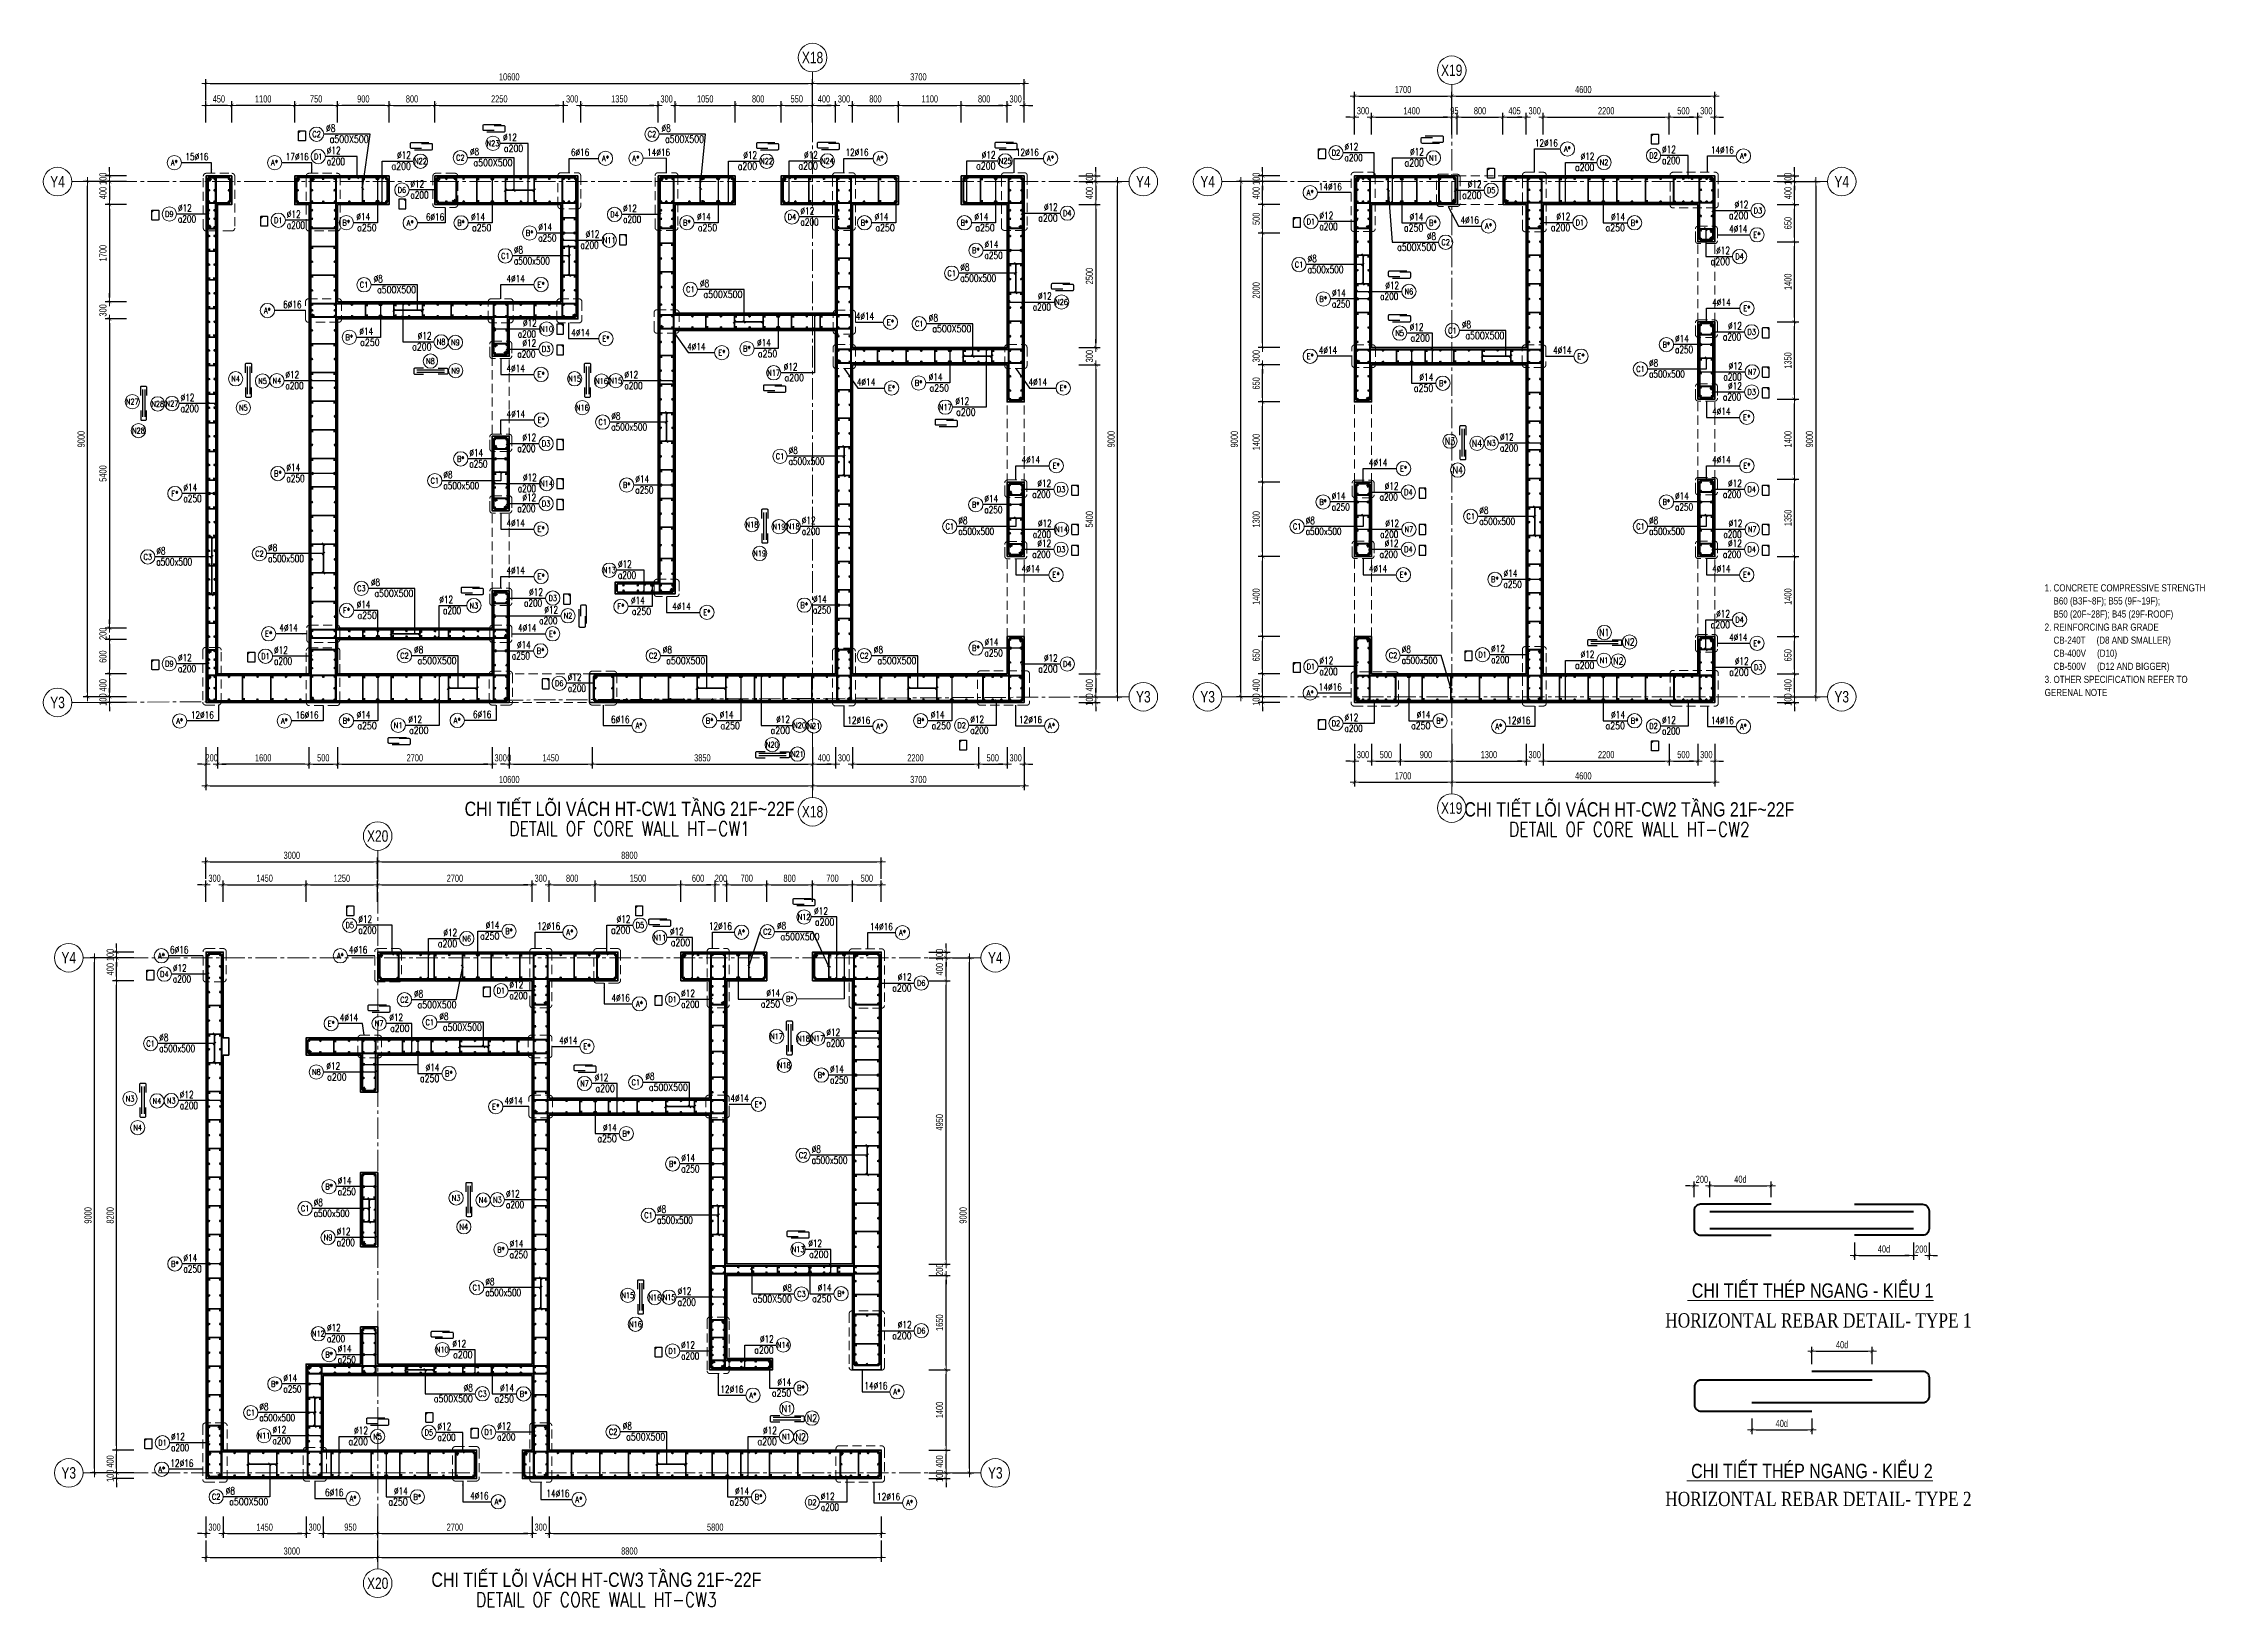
# Model space of a CAD drawing. Header units: millimetres. Extents: x 944027 to 981803, y -83026 to 82675.
# Drawn here: x 944027 to 981803, y -48306 to -20990 of the extents above; entities that cross this region are included whole.
import ezdxf
from ezdxf.enums import TextEntityAlignment as Align

# ---------------------------------------------------------------- set-up
doc = ezdxf.new("R2010")
doc.units = ezdxf.units.MM
doc.header["$MEASUREMENT"] = 0
for name, pattern in [('HIDDEN', [9.525, 6.35, -3.175]), ('HIDDEN2', [4.7625, 3.175, -1.5875]), ('HT_Dim Grid$0$CENTER2', [1.125, 0.75, -0.125, 0.125, -0.125]), ('HT_Grid$0$CENTER2', [1.125, 0.75, -0.125, 0.125, -0.125])]:
    doc.linetypes.add(name, pattern=pattern)
doc.layers.get('0').update_dxf_attribs({"lineweight": 20})
doc.layers.get('Defpoints').update_dxf_attribs({"color": 151, "lineweight": 9})
for name, color, linetype in [('Hidden', 9, 'HIDDEN'), ('Leader', 6, 'Continuous'), ('Ligature', 1, 'Continuous'), ('Reinforcement', 4, 'Continuous'), ('TIT1', 3, 'Continuous')]:
    doc.layers.add(name, color=color, linetype=linetype)
for name, color, linetype, lineweight in [('HT_Dim Grid$0$NDC_S_AXIS', 5, 'HT_Dim Grid$0$CENTER2', 13), ('HT_Dim Grid$0$NDC_S_SYMBOL', 1, 'Continuous', 15), ('HT_Dim Grid$0$NDC_S_TEXT SYMBOL', 7, 'Continuous', 20), ('HT_Grid$0$NDC_S_AXIS', 5, 'HT_Grid$0$CENTER2', 13), ('KC-LEADER', 153, 'Continuous', 18), ('KC-THEP', 6, 'Continuous', 40), ('NDC_S_ANNO', 7, 'Continuous', 20), ('NDC_S_BEAM', 3, 'HIDDEN2', 20), ('NDC_S_DIM', 1, 'Continuous', 15), ('NDC_S_ENG TITLE', 3, 'Continuous', 20), ('NDC_S_HATCH COLUMN AND WALL', 251, 'Continuous', 13), ('NDC_S_HIDDEN', 8, 'HIDDEN2', 13), ('NDC_S_LEADER', 1, 'Continuous', 15), ('NDC_S_REBAR', 4, 'Continuous', 35), ('NDC_S_STIRRUP', 4, 'Continuous', 40), ('NDC_S_TEXT SYMBOL', 7, 'Continuous', 20), ('NDC_S_VN TEXT', 7, 'Continuous', 20), ('NDC_S_VN TITLE', 6, 'Continuous', 35), ('NDC_S_WALL', 6, 'Continuous', 35), ('OF_Core wall_1.2(B1-19F)$0$NDC_S_WALL', 6, 'Continuous', 35)]:
    doc.layers.add(name, color=color, linetype=linetype, lineweight=lineweight)
doc.styles.add('ARIAL', font='arial.ttf', dxfattribs={"width": 0.8})
doc.styles.add('HT_Dim Grid$0$NDC_ANNO', font='', dxfattribs={"width": 0.8})
doc.styles.add('NDC_ANNO', font='', dxfattribs={"width": 0.8})
doc.styles.add('NDC_ARIAL', font='arial.ttf', dxfattribs={"width": 0.85})
doc.styles.add('NDC_DIM', font='', dxfattribs={"width": 0.75})
doc.styles.add('NDC_EN TXT', font='romans.shx', dxfattribs={"width": 0.8})
doc.styles.add('NDC_VIE TXT', font='arial.ttf', dxfattribs={"width": 0.8})
doc.styles.add('VNTIMEH', font='vntimeh.shx', dxfattribs={"width": 0.8, "bigfont": 'vns.shx'})
doc.styles.get('HT_Dim Grid$0$NDC_ANNO').set_extended_font_data('Dotum')
doc.styles.get('NDC_ANNO').set_extended_font_data('Dotum')
doc.styles.get('NDC_DIM').set_extended_font_data('Dotum')
doc.dimstyles.new('NDC_1-50', dxfattribs={"dimscale": 50, "dimtxt": 2.5, "dimasz": 1, "dimexe": 1.5, "dimexo": 0, "dimgap": 0.8, "dimtad": 1, "dimdec": 0, "dimdsep": 46, "dimtxsty": 'NDC_ARIAL', "dimblk": 'DIMMARK', "dimcen": 49999.938995, "dimdle": 1.5, "dimclrd": 1, "dimclre": 1, "dimclrt": 3, "dimadec": 0, "dimazin": 0, "dimtfac": 1, "dimtdec": 0, "dimtix": 1, "dimtmove": 2, "dimatfit": 3, "dimfxl": 1, "dimarcsym": 0})
doc.dimstyles.new('NDC_dim_30', dxfattribs={"dimscale": 30, "dimtxt": 2.5, "dimasz": 1.5, "dimexe": 1.5, "dimexo": 2.5, "dimgap": 1, "dimtad": 1, "dimdec": 0, "dimzin": 0, "dimdsep": 46, "dimtxsty": 'NDC_DIM', "dimblk": 'DIMMARK', "dimcen": 0.09, "dimdle": 1.2, "dimclrd": 1, "dimclre": 1, "dimclrt": 3, "dimadec": 0, "dimazin": 0, "dimtfac": 1, "dimtdec": 0, "dimtix": 1, "dimtofl": 0, "dimtmove": 0, "dimatfit": 3, "dimfxl": 6, "dimfxlon": 1, "dimtolj": 1, "dimtzin": 0, "dimarcsym": 0})
doc.dimstyles.new('NDC_dim_50', dxfattribs={"dimscale": 50, "dimtxt": 2.5, "dimasz": 1.5, "dimexe": 1.5, "dimexo": 2.5, "dimgap": 1, "dimtad": 1, "dimdec": 0, "dimzin": 0, "dimdsep": 46, "dimtxsty": 'NDC_DIM', "dimblk": 'DIMMARK', "dimcen": 0.09, "dimdle": 1.2, "dimclrd": 1, "dimclre": 1, "dimclrt": 3, "dimadec": 0, "dimazin": 0, "dimtfac": 1, "dimtdec": 0, "dimtix": 1, "dimtofl": 0, "dimtmove": 0, "dimatfit": 3, "dimfxl": 6, "dimfxlon": 1, "dimtolj": 1, "dimtzin": 0, "dimarcsym": 0})

msp = doc.modelspace()

# ---------------------------------------------------------------- texts
at = {"layer": 'NDC_S_ENG TITLE', "style": 'VNTIMEH', "width": 0.8}
for s, p in [('horizontal rebar detail- type 1', (972374, -43427.7)), ('horizontal rebar detail- type 2', (972374, -46548))]:
    msp.add_text(s, height=250, dxfattribs=at).set_placement(p)
at = {"layer": 'NDC_S_VN TEXT', "style": 'ARIAL', "width": 0.8}
for s, p in [('%%u CHI TIẾT THÉP NGANG - KIỂU 1', (972760.8, -42906.5)), ('%%u CHI TIẾT THÉP NGANG - KIỂU 2', (972748.4, -46058.4))]:
    msp.add_text(s, height=250, dxfattribs=at).set_placement(p)
at = {"layer": 'NDC_S_VN TEXT', "color": 7, "style": 'NDC_EN TXT', "width": 0.8}
for tag, height, p in [('N9', 100, (951230.3, -26217)), ('N4', 100, (947388.8, -26852.1)), ('N8', 100, (950794, -26543.2)), ('N9', 100, (951234.1, -26709)), ('N15', 100, (953313.2, -26852.1)), ('N5', 100, (947859.8, -26890.2)), ('N16', 100, (953784.1, -26890.2)), ('N27', 100, (945583, -27252.1)), ('N28', 100, (946027.4, -27290.2)), ('N5', 100, (947523.3, -27357.1)), ('N16', 100, (953447.6, -27357.1)), ('N28', 100, (945690.9, -27757.1)), ('N3', 125, (968613.1, -27942)), ('N4', 125, (969084.1, -27980.1)), ('N4', 125, (968747.5, -28447)), ('N18', 100, (956413.2, -29398.6)), ('N19', 100, (956884.1, -29436.8)), ('N19', 100, (956547.6, -29903.6)), ('N1', 125, (971309.5, -31284.9)), ('N2', 125, (971552.7, -31782.1)), ('N2', 125, (971749.6, -31450.6)), ('N20', 100, (956767, -33243.2)), ('N21', 100, (957494.6, -32917)), ('N21', 100, (957207.1, -33409)), ('N17', 100, (956842.8, -38341.4)), ('N18', 100, (957313.7, -38379.6)), ('N18', 100, (956977.2, -38846.4)), ('N3', 100, (945542.8, -39429.8)), ('N4', 100, (946013.7, -39467.9)), ('N4', 100, (945677.2, -39934.8)), ('N3', 100, (951242.8, -41163.6)), ('N4', 100, (951713.7, -41201.8)), ('N4', 100, (951377.2, -41668.6)), ('N15', 100, (954242.8, -42865.4)), ('N16', 100, (954713.7, -42903.5)), ('N16', 100, (954377.2, -43370.4)), ('N1', 125, (957022.2, -44845.5)), ('N2', 125, (957462.3, -45011.2)), ('N2', 125, (957265.4, -45342.8))]:
    msp.add_attdef(tag, text='3', height=height, dxfattribs=at).set_placement(p, align=Align.MIDDLE)
at = {"layer": 'TIT1', "insert": (979004.7, -30442.2), "char_height": 125, "width": 2732.798, "attachment_point": 1, "line_spacing_factor": 1.096296, "style": 'ARIAL'}
msp.add_mtext('\\A1;1. CONCRETE COMPRESSIVE STRENGTH\\P    B60 (B3F~8F); B55 (9F~19F);\\P    B50 (20F~28F); B45 (29F-ROOF) \\P2. REINFORCING BAR GRADE\\P    CB-240T     (D8 AND SMALLER)\\P    CB-400V     (D10)\\P    CB-500V     (D12 AND BIGGER)\\P3. OTHER SPECIFICATION REFER TO GERENAL NOTE ', dxfattribs=at)

# ---------------------------------------------------------------- blocks, each defined once
blk = doc.blocks.new('DIMMARK')
at = {"layer": 'NDC_S_DIM', "color": 1}
blk.add_line((-1.5, 0), (1, 0), dxfattribs=at)
at = {"layer": 'NDC_S_DIM', "color": 2, "const_width": 0.1}
blk.add_lwpolyline([(-0.42, -0.42), (0.42, 0.42)], dxfattribs=at)
blk = doc.blocks.new('*D462')
at = {"layer": 'Defpoints', "color": 0, "transparency": 16777216}
for p in [(974224, -40952), (973151, -41274), (974224, -41274)]:
    blk.add_point(p, dxfattribs=at)
at = {"layer": 'NDC_S_DIM', "color": 1, "lineweight": -2, "transparency": 16777216}
for p, q in [((973151, -41149), (973151, -40877)), ((973226, -40952), (974149, -40952)), ((974224, -41149), (974224, -40877))]:
    blk.add_line(p, q, dxfattribs=at)
at = {"layer": 'NDC_S_DIM', "color": 1, "lineweight": -2, "transparency": 16777216, "xscale": 75, "yscale": 75, "zscale": 75, "rotation": 180}
blk.add_blockref('DIMMARK', (973151, -40952), dxfattribs=at)
at = {"layer": 'NDC_S_DIM', "color": 1, "lineweight": -2, "transparency": 16777216, "xscale": 75, "yscale": 75, "zscale": 75}
blk.add_blockref('DIMMARK', (974224, -40952), dxfattribs=at)
at = {"layer": 'NDC_S_DIM', "color": 3, "transparency": 16777216, "insert": (973688, -40838), "char_height": 125, "attachment_point": 5, "style": 'NDC_DIM'}
blk.add_mtext('\\A1;40d', dxfattribs=at)
blk = doc.blocks.new('*D463')
at = {"layer": 'Defpoints', "color": 0, "transparency": 16777216}
for p in [(975682, -41817), (976712, -41817), (976712, -42170)]:
    blk.add_point(p, dxfattribs=at)
at = {"layer": 'NDC_S_DIM', "color": 1, "lineweight": -2, "transparency": 16777216}
for p, q in [((975682, -41942), (975682, -42245)), ((975757, -42170), (976637, -42170)), ((976712, -41942), (976712, -42245))]:
    blk.add_line(p, q, dxfattribs=at)
at = {"layer": 'NDC_S_DIM', "color": 1, "lineweight": -2, "transparency": 16777216, "xscale": 75, "yscale": 75, "zscale": 75, "rotation": 180}
blk.add_blockref('DIMMARK', (975682, -42170), dxfattribs=at)
at = {"layer": 'NDC_S_DIM', "color": 1, "lineweight": -2, "transparency": 16777216, "xscale": 75, "yscale": 75, "zscale": 75}
blk.add_blockref('DIMMARK', (976712, -42170), dxfattribs=at)
at = {"layer": 'NDC_S_DIM', "color": 3, "transparency": 16777216, "insert": (976197, -42056), "char_height": 125, "attachment_point": 5, "style": 'NDC_DIM'}
blk.add_mtext('\\A1;40d', dxfattribs=at)
blk = doc.blocks.new('*D464')
at = {"layer": 'Defpoints', "color": 0, "transparency": 16777216}
for p in [(974938, -44194), (975991, -43843), (975991, -44194)]:
    blk.add_point(p, dxfattribs=at)
at = {"layer": 'NDC_S_DIM', "color": 1, "lineweight": -2, "transparency": 16777216}
for p, q in [((974938, -44069), (974938, -43768)), ((975991, -44069), (975991, -43768)), ((975013, -43843), (975916, -43843))]:
    blk.add_line(p, q, dxfattribs=at)
at = {"layer": 'NDC_S_DIM', "color": 1, "lineweight": -2, "transparency": 16777216, "xscale": 75, "yscale": 75, "zscale": 75, "rotation": 180}
blk.add_blockref('DIMMARK', (974938, -43843), dxfattribs=at)
at = {"layer": 'NDC_S_DIM', "color": 1, "lineweight": -2, "transparency": 16777216, "xscale": 75, "yscale": 75, "zscale": 75}
blk.add_blockref('DIMMARK', (975991, -43843), dxfattribs=at)
at = {"layer": 'NDC_S_DIM', "color": 3, "transparency": 16777216, "insert": (975465, -43729), "char_height": 125, "attachment_point": 5, "style": 'NDC_DIM'}
blk.add_mtext('\\A1;40d', dxfattribs=at)
blk = doc.blocks.new('*D465')
at = {"layer": 'Defpoints', "color": 0, "transparency": 16777216}
for p in [(973885, -44891), (974937, -44891), (974937, -45218)]:
    blk.add_point(p, dxfattribs=at)
at = {"layer": 'NDC_S_DIM', "color": 1, "lineweight": -2, "transparency": 16777216}
for p, q in [((973885, -45016), (973885, -45293)), ((973960, -45218), (974862, -45218)), ((974937, -45016), (974937, -45293))]:
    blk.add_line(p, q, dxfattribs=at)
at = {"layer": 'NDC_S_DIM', "color": 1, "lineweight": -2, "transparency": 16777216, "xscale": 75, "yscale": 75, "zscale": 75, "rotation": 180}
blk.add_blockref('DIMMARK', (973885, -45218), dxfattribs=at)
at = {"layer": 'NDC_S_DIM', "color": 1, "lineweight": -2, "transparency": 16777216, "xscale": 75, "yscale": 75, "zscale": 75}
blk.add_blockref('DIMMARK', (974937, -45218), dxfattribs=at)
at = {"layer": 'NDC_S_DIM', "color": 3, "transparency": 16777216, "insert": (974411, -45104), "char_height": 125, "attachment_point": 5, "style": 'NDC_DIM'}
blk.add_mtext('\\A1;40d', dxfattribs=at)
blk = doc.blocks.new('*D466')
at = {"layer": 'Defpoints', "color": 0, "transparency": 16777216}
for p in [(972878, -40952), (972878, -41275), (973151, -41274)]:
    blk.add_point(p, dxfattribs=at)
at = {"layer": 'NDC_S_DIM', "color": 1, "lineweight": -2, "transparency": 16777216}
for p, q in [((972803, -40952), (972728, -40952)), ((972878, -41150), (972878, -40877)), ((973151, -41149), (973151, -40877)), ((973226, -40952), (973301, -40952))]:
    blk.add_line(p, q, dxfattribs=at)
at = {"layer": 'NDC_S_DIM', "color": 1, "lineweight": -2, "transparency": 16777216, "xscale": 75, "yscale": 75, "zscale": 75}
blk.add_blockref('DIMMARK', (972878, -40952), dxfattribs=at)
at = {"layer": 'NDC_S_DIM', "color": 1, "lineweight": -2, "transparency": 16777216, "xscale": 75, "yscale": 75, "zscale": 75, "rotation": 180}
blk.add_blockref('DIMMARK', (973151, -40952), dxfattribs=at)
at = {"layer": 'NDC_S_DIM', "color": 3, "transparency": 16777216, "insert": (973015, -40839), "char_height": 125, "attachment_point": 5, "style": 'NDC_DIM'}
blk.add_mtext('\\A1;200', dxfattribs=at)
blk = doc.blocks.new('*D467')
at = {"layer": 'Defpoints', "color": 0, "transparency": 16777216}
for p in [(976712, -41817), (976984, -41817), (976712, -42170)]:
    blk.add_point(p, dxfattribs=at)
at = {"layer": 'NDC_S_DIM', "color": 1, "lineweight": -2, "transparency": 16777216}
for p, q in [((976637, -42170), (976562, -42170)), ((976712, -41942), (976712, -42245)), ((976984, -41942), (976984, -42245)), ((977059, -42170), (977134, -42170))]:
    blk.add_line(p, q, dxfattribs=at)
at = {"layer": 'NDC_S_DIM', "color": 1, "lineweight": -2, "transparency": 16777216, "xscale": 75, "yscale": 75, "zscale": 75}
blk.add_blockref('DIMMARK', (976712, -42170), dxfattribs=at)
at = {"layer": 'NDC_S_DIM', "color": 1, "lineweight": -2, "transparency": 16777216, "xscale": 75, "yscale": 75, "zscale": 75, "rotation": 180}
blk.add_blockref('DIMMARK', (976984, -42170), dxfattribs=at)
at = {"layer": 'NDC_S_DIM', "color": 3, "transparency": 16777216, "insert": (976848, -42058), "char_height": 125, "attachment_point": 5, "style": 'NDC_DIM'}
blk.add_mtext('\\A1;200', dxfattribs=at)
blk = doc.blocks.new('THEP')
at = {"layer": 'KC-LEADER', "color": 6}
blk.add_circle((0, 0), 14, dxfattribs=at)
at = {"layer": 'KC-THEP'}
for p, q in [((-14, 0), (14, 0)), ((10, 10), (-10, -10)), ((-10, 10), (10, -10)), ((0, 14), (0, -14))]:
    blk.add_line(p, q, dxfattribs=at)
blk = doc.blocks.new('*U9')
blk.add_circle((2.5, 0), 2.5)
at = {"layer": 'NDC_S_VN TEXT', "color": 3, "style": 'NDC_EN TXT', "width": 0.75}
blk.add_attdef('DK2', text='', height=2.5, dxfattribs=at).set_placement((-0.85, 0.85), align=Align.RIGHT)
at = {"layer": 'NDC_S_VN TEXT', "color": 7, "style": 'NDC_EN TXT', "width": 0.8}
blk.add_attdef('SH3', text='', height=2, dxfattribs=at).set_placement((2.5, 0), align=Align.MIDDLE)
blk = doc.blocks.new('*U11')
blk.add_circle((-2.5, 0), 2.5)
at = {"layer": 'NDC_S_VN TEXT', "color": 7, "style": 'NDC_EN TXT', "width": 0.8}
blk.add_attdef('SH2', text='', height=2, dxfattribs=at).set_placement((-2.5, 0), align=Align.MIDDLE)
at = {"layer": 'NDC_S_VN TEXT', "color": 3, "style": 'NDC_EN TXT', "width": 0.75}
for tag, p in [('DK1', (0.5, 0.85)), ('KC1', (0.5, -2.97))]:
    blk.add_attdef(tag, p, '', height=2.5, dxfattribs=at)
blk = doc.blocks.new('*U10')
blk.add_circle((2.5, 0), 2.5)
at = {"layer": 'NDC_S_VN TEXT', "color": 3, "style": 'NDC_EN TXT'}
for tag, width, p in [('DK2', 0.75, (-0.85, 0.85)), ('KC2', 0.8, (-0.85, -2.97))]:
    blk.add_attdef(tag, text='', height=2.5, dxfattribs=dict(at, width=width)).set_placement(p, align=Align.RIGHT)
at = {"layer": 'NDC_S_VN TEXT', "color": 7, "style": 'NDC_EN TXT', "width": 0.8}
blk.add_attdef('SH3', text='', height=2, dxfattribs=at).set_placement((2.5, 0), align=Align.MIDDLE)
blk = doc.blocks.new('A$C72321851')
at = {"layer": 'Ligature'}
for points in [[(-61, -129), (-61, 171, -0.414214), (-43, 189), (26, 189, -0.414214), (43, 171), (43, -4)], [(-40, -4), (-40, -180, 0.414214), (-22, -197), (47, -197, 0.414214), (65, -180), (65, 121)]]:
    blk.add_lwpolyline(points, format="xyb", dxfattribs=at)
blk = doc.blocks.new('*U13')
blk.add_circle((-2.5, 0), 2.5)
at = {"layer": 'NDC_S_VN TEXT', "color": 7, "style": 'NDC_EN TXT', "width": 0.8}
blk.add_attdef('SH2', text='', height=2, dxfattribs=at).set_placement((-2.5, 0), align=Align.MIDDLE)
at = {"layer": 'NDC_S_VN TEXT', "color": 3, "style": 'NDC_EN TXT', "width": 0.75}
blk.add_attdef('DK1', (0.5, 0.85), '', height=2.5, dxfattribs=at)
blk = doc.blocks.new('A$C7BC65A55')
at = {"layer": 'Ligature'}
for p, q in [((-15, 372, 0), (-15, 39, 0)), ((15, 372, 0), (15, 39, 0))]:
    blk.add_line(p, q, dxfattribs=at)
for points in [[(-36, 297), (-36, 401, -0.414214), (-24, 413), (24, 413, -0.414214), (36, 401), (36, 297)], [(-36, 117), (-36, 12, 0.414214), (-24, 0), (24, 0, 0.414214), (36, 12), (36, 117)]]:
    blk.add_lwpolyline(points, format="xyb", dxfattribs=at)
blk = doc.blocks.new('*U12')
blk.add_circle((-2.5, 0), 2.5)
at = {"layer": 'NDC_S_VN TEXT', "color": 7, "style": 'NDC_EN TXT', "width": 0.8}
blk.add_attdef('SH2', text='', height=2, dxfattribs=at).set_placement((-2.5, 0), align=Align.MIDDLE)
at = {"layer": 'NDC_S_VN TEXT', "color": 3, "style": 'NDC_EN TXT', "width": 0.75}
for tag, p in [('DK1', (0.5, 0.85)), ('KC1', (0.5, -2.97))]:
    blk.add_attdef(tag, p, '', height=2.5, dxfattribs=at)
blk = doc.blocks.new('*D500')
at = {"layer": 'Defpoints', "color": 0, "transparency": 16777216}
for p in [(945184, -23307), (948671, -23307), (948687, -23407)]:
    blk.add_point(p, dxfattribs=at)
at = {"layer": 'NDC_S_DIM', "color": 1, "lineweight": -2, "transparency": 16777216}
for p, q in [((945484, -23307), (945109, -23307)), ((945484, -23407), (945109, -23407)), ((945184, -23232), (945184, -23157)), ((945184, -23482), (945184, -23557))]:
    blk.add_line(p, q, dxfattribs=at)
at = {"layer": 'NDC_S_DIM', "color": 1, "lineweight": -2, "transparency": 16777216, "xscale": 75, "yscale": 75, "zscale": 75}
for p, rotation in [((945184, -23307), 270), ((945184, -23407), 90)]:
    blk.add_blockref('DIMMARK', p, dxfattribs=dict(at, rotation=rotation))
at = {"layer": 'NDC_S_DIM', "color": 3, "transparency": 16777216, "insert": (945071, -23357), "char_height": 125, "attachment_point": 5, "rotation": 90, "style": 'NDC_DIM'}
blk.add_mtext('\\A1;100', dxfattribs=at)
blk = doc.blocks.new('*D501')
at = {"layer": 'Defpoints', "color": 0, "transparency": 16777216}
for p in [(944802, -23407), (948687, -23407), (948664, -32407)]:
    blk.add_point(p, dxfattribs=at)
at = {"layer": 'NDC_S_DIM', "color": 1, "lineweight": -2, "transparency": 16777216}
for p, q in [((945102, -23407), (944727, -23407)), ((944802, -32332), (944802, -23482)), ((945102, -32407), (944727, -32407))]:
    blk.add_line(p, q, dxfattribs=at)
at = {"layer": 'NDC_S_DIM', "color": 1, "lineweight": -2, "transparency": 16777216, "xscale": 75, "yscale": 75, "zscale": 75}
for p, rotation in [((944802, -23407), 90), ((944802, -32407), 270)]:
    blk.add_blockref('DIMMARK', p, dxfattribs=dict(at, rotation=rotation))
at = {"layer": 'NDC_S_DIM', "color": 3, "transparency": 16777216, "insert": (944689, -27907), "char_height": 125, "attachment_point": 5, "rotation": 90, "style": 'NDC_DIM'}
blk.add_mtext('\\A1;9000', dxfattribs=at)
blk = doc.blocks.new('*D502')
at = {"layer": 'Defpoints', "color": 0, "transparency": 16777216}
for p in [(949171, -31925), (948671, -32425), (949171, -33587)]:
    blk.add_point(p, dxfattribs=at)
at = {"layer": 'NDC_S_DIM', "color": 1, "lineweight": -2, "transparency": 16777216}
for p, q in [((948671, -33287), (948671, -33662)), ((948746, -33587), (949096, -33587)), ((949171, -33287), (949171, -33662))]:
    blk.add_line(p, q, dxfattribs=at)
at = {"layer": 'NDC_S_DIM', "color": 1, "lineweight": -2, "transparency": 16777216, "xscale": 75, "yscale": 75, "zscale": 75, "rotation": 180}
blk.add_blockref('DIMMARK', (948671, -33587), dxfattribs=at)
at = {"layer": 'NDC_S_DIM', "color": 1, "lineweight": -2, "transparency": 16777216, "xscale": 75, "yscale": 75, "zscale": 75}
blk.add_blockref('DIMMARK', (949171, -33587), dxfattribs=at)
at = {"layer": 'NDC_S_DIM', "color": 3, "transparency": 16777216, "insert": (948921, -33475), "char_height": 125, "attachment_point": 5, "style": 'NDC_DIM'}
blk.add_mtext('\\A1;500', dxfattribs=at)
blk = doc.blocks.new('*D503')
at = {"layer": 'Defpoints', "color": 0, "transparency": 16777216}
for p in [(949171, -31925), (951871, -31925), (951871, -33587)]:
    blk.add_point(p, dxfattribs=at)
at = {"layer": 'NDC_S_DIM', "color": 1, "lineweight": -2, "transparency": 16777216}
for p, q in [((949171, -33287), (949171, -33662)), ((949246, -33587), (951796, -33587)), ((951871, -33287), (951871, -33662))]:
    blk.add_line(p, q, dxfattribs=at)
at = {"layer": 'NDC_S_DIM', "color": 1, "lineweight": -2, "transparency": 16777216, "xscale": 75, "yscale": 75, "zscale": 75, "rotation": 180}
blk.add_blockref('DIMMARK', (949171, -33587), dxfattribs=at)
at = {"layer": 'NDC_S_DIM', "color": 1, "lineweight": -2, "transparency": 16777216, "xscale": 75, "yscale": 75, "zscale": 75}
blk.add_blockref('DIMMARK', (951871, -33587), dxfattribs=at)
at = {"layer": 'NDC_S_DIM', "color": 3, "transparency": 16777216, "insert": (950521, -33475), "char_height": 125, "attachment_point": 5, "style": 'NDC_DIM'}
blk.add_mtext('\\A1;2700', dxfattribs=at)
blk = doc.blocks.new('*D504')
at = {"layer": 'Defpoints', "color": 0, "transparency": 16777216}
for p in [(951871, -31925), (952171, -31925), (952171, -33587)]:
    blk.add_point(p, dxfattribs=at)
at = {"layer": 'NDC_S_DIM', "color": 1, "lineweight": -2, "transparency": 16777216}
for p, q in [((951796, -33587), (951721, -33587)), ((951871, -33287), (951871, -33662)), ((952171, -33287), (952171, -33662)), ((952246, -33587), (952321, -33587))]:
    blk.add_line(p, q, dxfattribs=at)
at = {"layer": 'NDC_S_DIM', "color": 1, "lineweight": -2, "transparency": 16777216, "xscale": 75, "yscale": 75, "zscale": 75}
blk.add_blockref('DIMMARK', (951871, -33587), dxfattribs=at)
at = {"layer": 'NDC_S_DIM', "color": 1, "lineweight": -2, "transparency": 16777216, "xscale": 75, "yscale": 75, "zscale": 75, "rotation": 180}
blk.add_blockref('DIMMARK', (952171, -33587), dxfattribs=at)
at = {"layer": 'NDC_S_DIM', "color": 3, "transparency": 16777216, "insert": (952021, -33475), "char_height": 125, "attachment_point": 5, "style": 'NDC_DIM'}
blk.add_mtext('\\A1;300', dxfattribs=at)
blk = doc.blocks.new('*D505')
at = {"layer": 'Defpoints', "color": 0, "transparency": 16777216}
for p in [(952171, -31925), (952172, -31925), (952172, -33587)]:
    blk.add_point(p, dxfattribs=at)
at = {"layer": 'NDC_S_DIM', "color": 1, "lineweight": -2, "transparency": 16777216}
for p, q in [((952096, -33587), (952021, -33587)), ((952171, -33287), (952171, -33662)), ((952172, -33287), (952172, -33662)), ((952247, -33587), (952322, -33587))]:
    blk.add_line(p, q, dxfattribs=at)
at = {"layer": 'NDC_S_DIM', "color": 1, "lineweight": -2, "transparency": 16777216, "xscale": 75, "yscale": 75, "zscale": 75}
blk.add_blockref('DIMMARK', (952171, -33587), dxfattribs=at)
at = {"layer": 'NDC_S_DIM', "color": 1, "lineweight": -2, "transparency": 16777216, "xscale": 75, "yscale": 75, "zscale": 75, "rotation": 180}
blk.add_blockref('DIMMARK', (952172, -33587), dxfattribs=at)
at = {"layer": 'NDC_S_DIM', "color": 3, "transparency": 16777216, "insert": (952171, -33475), "char_height": 125, "attachment_point": 5, "style": 'NDC_DIM'}
blk.add_mtext('\\A1;0', dxfattribs=at)
blk = doc.blocks.new('*D506')
at = {"layer": 'Defpoints', "color": 0, "transparency": 16777216}
for p in [(952172, -31925), (953621, -32425), (953621, -33587)]:
    blk.add_point(p, dxfattribs=at)
at = {"layer": 'NDC_S_DIM', "color": 1, "lineweight": -2, "transparency": 16777216}
for p, q in [((952172, -33287), (952172, -33662)), ((952247, -33587), (953546, -33587)), ((953621, -33287), (953621, -33662))]:
    blk.add_line(p, q, dxfattribs=at)
at = {"layer": 'NDC_S_DIM', "color": 1, "lineweight": -2, "transparency": 16777216, "xscale": 75, "yscale": 75, "zscale": 75, "rotation": 180}
blk.add_blockref('DIMMARK', (952172, -33587), dxfattribs=at)
at = {"layer": 'NDC_S_DIM', "color": 1, "lineweight": -2, "transparency": 16777216, "xscale": 75, "yscale": 75, "zscale": 75}
blk.add_blockref('DIMMARK', (953621, -33587), dxfattribs=at)
at = {"layer": 'NDC_S_DIM', "color": 3, "transparency": 16777216, "insert": (952896, -33475), "char_height": 125, "attachment_point": 5, "style": 'NDC_DIM'}
blk.add_mtext('\\A1;1450', dxfattribs=at)
blk = doc.blocks.new('*D507')
at = {"layer": 'Defpoints', "color": 0, "transparency": 16777216}
for p in [(957471, -31925), (953621, -32425), (957471, -33587)]:
    blk.add_point(p, dxfattribs=at)
at = {"layer": 'NDC_S_DIM', "color": 1, "lineweight": -2, "transparency": 16777216}
for p, q in [((953621, -33287), (953621, -33662)), ((953696, -33587), (957396, -33587)), ((957471, -33287), (957471, -33662))]:
    blk.add_line(p, q, dxfattribs=at)
at = {"layer": 'NDC_S_DIM', "color": 1, "lineweight": -2, "transparency": 16777216, "xscale": 75, "yscale": 75, "zscale": 75, "rotation": 180}
blk.add_blockref('DIMMARK', (953621, -33587), dxfattribs=at)
at = {"layer": 'NDC_S_DIM', "color": 1, "lineweight": -2, "transparency": 16777216, "xscale": 75, "yscale": 75, "zscale": 75}
blk.add_blockref('DIMMARK', (957471, -33587), dxfattribs=at)
at = {"layer": 'NDC_S_DIM', "color": 3, "transparency": 16777216, "insert": (955546, -33475), "char_height": 125, "attachment_point": 5, "style": 'NDC_DIM'}
blk.add_mtext('\\A1;3850', dxfattribs=at)
blk = doc.blocks.new('*D508')
at = {"layer": 'Defpoints', "color": 0, "transparency": 16777216}
for p in [(957871, -31925), (958171, -31925), (958171, -33587)]:
    blk.add_point(p, dxfattribs=at)
at = {"layer": 'NDC_S_DIM', "color": 1, "lineweight": -2, "transparency": 16777216}
for p, q in [((957796, -33587), (957721, -33587)), ((957871, -33287), (957871, -33662)), ((958171, -33287), (958171, -33662)), ((958246, -33587), (958321, -33587))]:
    blk.add_line(p, q, dxfattribs=at)
at = {"layer": 'NDC_S_DIM', "color": 1, "lineweight": -2, "transparency": 16777216, "xscale": 75, "yscale": 75, "zscale": 75}
blk.add_blockref('DIMMARK', (957871, -33587), dxfattribs=at)
at = {"layer": 'NDC_S_DIM', "color": 1, "lineweight": -2, "transparency": 16777216, "xscale": 75, "yscale": 75, "zscale": 75, "rotation": 180}
blk.add_blockref('DIMMARK', (958171, -33587), dxfattribs=at)
at = {"layer": 'NDC_S_DIM', "color": 3, "transparency": 16777216, "insert": (958021, -33475), "char_height": 125, "attachment_point": 5, "style": 'NDC_DIM'}
blk.add_mtext('\\A1;300', dxfattribs=at)
blk = doc.blocks.new('*D509')
at = {"layer": 'Defpoints', "color": 0, "transparency": 16777216}
for p in [(958171, -31925), (960371, -32303), (960371, -33587)]:
    blk.add_point(p, dxfattribs=at)
at = {"layer": 'NDC_S_DIM', "color": 1, "lineweight": -2, "transparency": 16777216}
for p, q in [((958171, -33287), (958171, -33662)), ((958246, -33587), (960296, -33587)), ((960371, -33287), (960371, -33662))]:
    blk.add_line(p, q, dxfattribs=at)
at = {"layer": 'NDC_S_DIM', "color": 1, "lineweight": -2, "transparency": 16777216, "xscale": 75, "yscale": 75, "zscale": 75, "rotation": 180}
blk.add_blockref('DIMMARK', (958171, -33587), dxfattribs=at)
at = {"layer": 'NDC_S_DIM', "color": 1, "lineweight": -2, "transparency": 16777216, "xscale": 75, "yscale": 75, "zscale": 75}
blk.add_blockref('DIMMARK', (960371, -33587), dxfattribs=at)
at = {"layer": 'NDC_S_DIM', "color": 3, "transparency": 16777216, "insert": (959271, -33475), "char_height": 125, "attachment_point": 5, "style": 'NDC_DIM'}
blk.add_mtext('\\A1;2200', dxfattribs=at)
blk = doc.blocks.new('*D510')
at = {"layer": 'Defpoints', "color": 0, "transparency": 16777216}
for p in [(960871, -31925), (960371, -32303), (960871, -33587)]:
    blk.add_point(p, dxfattribs=at)
at = {"layer": 'NDC_S_DIM', "color": 1, "lineweight": -2, "transparency": 16777216}
for p, q in [((960371, -33287), (960371, -33662)), ((960446, -33587), (960796, -33587)), ((960871, -33287), (960871, -33662))]:
    blk.add_line(p, q, dxfattribs=at)
at = {"layer": 'NDC_S_DIM', "color": 1, "lineweight": -2, "transparency": 16777216, "xscale": 75, "yscale": 75, "zscale": 75, "rotation": 180}
blk.add_blockref('DIMMARK', (960371, -33587), dxfattribs=at)
at = {"layer": 'NDC_S_DIM', "color": 1, "lineweight": -2, "transparency": 16777216, "xscale": 75, "yscale": 75, "zscale": 75}
blk.add_blockref('DIMMARK', (960871, -33587), dxfattribs=at)
at = {"layer": 'NDC_S_DIM', "color": 3, "transparency": 16777216, "insert": (960621, -33475), "char_height": 125, "attachment_point": 5, "style": 'NDC_DIM'}
blk.add_mtext('\\A1;500', dxfattribs=at)
blk = doc.blocks.new('*D511')
at = {"layer": 'Defpoints', "color": 0, "transparency": 16777216}
for p in [(961171, -27175), (960871, -31925), (961171, -33587)]:
    blk.add_point(p, dxfattribs=at)
at = {"layer": 'NDC_S_DIM', "color": 1, "lineweight": -2, "transparency": 16777216}
for p, q in [((960796, -33587), (960721, -33587)), ((960871, -33287), (960871, -33662)), ((961171, -33287), (961171, -33662)), ((961246, -33587), (961321, -33587))]:
    blk.add_line(p, q, dxfattribs=at)
at = {"layer": 'NDC_S_DIM', "color": 1, "lineweight": -2, "transparency": 16777216, "xscale": 75, "yscale": 75, "zscale": 75}
blk.add_blockref('DIMMARK', (960871, -33587), dxfattribs=at)
at = {"layer": 'NDC_S_DIM', "color": 1, "lineweight": -2, "transparency": 16777216, "xscale": 75, "yscale": 75, "zscale": 75, "rotation": 180}
blk.add_blockref('DIMMARK', (961171, -33587), dxfattribs=at)
at = {"layer": 'NDC_S_DIM', "color": 3, "transparency": 16777216, "insert": (961021, -33475), "char_height": 125, "attachment_point": 5, "style": 'NDC_DIM'}
blk.add_mtext('\\A1;300', dxfattribs=at)
blk = doc.blocks.new('*D512')
at = {"layer": 'Defpoints', "color": 0, "transparency": 16777216}
for p in [(946871, -32425), (957471, -32407), (957471, -33966)]:
    blk.add_point(p, dxfattribs=at)
at = {"layer": 'NDC_S_DIM', "color": 1, "lineweight": -2, "transparency": 16777216}
for p, q in [((946871, -33666), (946871, -34041)), ((946946, -33966), (957396, -33966)), ((957471, -33666), (957471, -34041))]:
    blk.add_line(p, q, dxfattribs=at)
at = {"layer": 'NDC_S_DIM', "color": 1, "lineweight": -2, "transparency": 16777216, "xscale": 75, "yscale": 75, "zscale": 75, "rotation": 180}
blk.add_blockref('DIMMARK', (946871, -33966), dxfattribs=at)
at = {"layer": 'NDC_S_DIM', "color": 1, "lineweight": -2, "transparency": 16777216, "xscale": 75, "yscale": 75, "zscale": 75}
blk.add_blockref('DIMMARK', (957471, -33966), dxfattribs=at)
at = {"layer": 'NDC_S_DIM', "color": 3, "transparency": 16777216, "insert": (952171, -33853), "char_height": 125, "attachment_point": 5, "style": 'NDC_DIM'}
blk.add_mtext('\\A1;10600', dxfattribs=at)
blk = doc.blocks.new('*D513')
at = {"layer": 'Defpoints', "color": 0, "transparency": 16777216}
for p in [(953421, -22075), (953121, -23807), (953421, -23807)]:
    blk.add_point(p, dxfattribs=at)
at = {"layer": 'NDC_S_DIM', "color": 1, "lineweight": -2, "transparency": 16777216}
for p, q in [((953046, -22075), (952971, -22075)), ((953121, -22375), (953121, -22000)), ((953421, -22375), (953421, -22000)), ((953496, -22075), (953571, -22075))]:
    blk.add_line(p, q, dxfattribs=at)
at = {"layer": 'NDC_S_DIM', "color": 1, "lineweight": -2, "transparency": 16777216, "xscale": 75, "yscale": 75, "zscale": 75}
blk.add_blockref('DIMMARK', (953121, -22075), dxfattribs=at)
at = {"layer": 'NDC_S_DIM', "color": 1, "lineweight": -2, "transparency": 16777216, "xscale": 75, "yscale": 75, "zscale": 75, "rotation": 180}
blk.add_blockref('DIMMARK', (953421, -22075), dxfattribs=at)
at = {"layer": 'NDC_S_DIM', "color": 3, "transparency": 16777216, "insert": (953271, -21963), "char_height": 125, "attachment_point": 5, "style": 'NDC_DIM'}
blk.add_mtext('\\A1;300', dxfattribs=at)
blk = doc.blocks.new('*D514')
at = {"layer": 'Defpoints', "color": 0, "transparency": 16777216}
for p in [(950872, -22075), (950071, -23337), (950872, -23337)]:
    blk.add_point(p, dxfattribs=at)
at = {"layer": 'NDC_S_DIM', "color": 1, "lineweight": -2, "transparency": 16777216}
for p, q in [((950071, -22375), (950071, -22000)), ((950146, -22075), (950797, -22075)), ((950872, -22375), (950872, -22000))]:
    blk.add_line(p, q, dxfattribs=at)
at = {"layer": 'NDC_S_DIM', "color": 1, "lineweight": -2, "transparency": 16777216, "xscale": 75, "yscale": 75, "zscale": 75, "rotation": 180}
blk.add_blockref('DIMMARK', (950071, -22075), dxfattribs=at)
at = {"layer": 'NDC_S_DIM', "color": 1, "lineweight": -2, "transparency": 16777216, "xscale": 75, "yscale": 75, "zscale": 75}
blk.add_blockref('DIMMARK', (950872, -22075), dxfattribs=at)
at = {"layer": 'NDC_S_DIM', "color": 3, "transparency": 16777216, "insert": (950472, -21963), "char_height": 125, "attachment_point": 5, "style": 'NDC_DIM'}
blk.add_mtext('\\A1;800', dxfattribs=at)
blk = doc.blocks.new('*D515')
at = {"layer": 'Defpoints', "color": 0, "transparency": 16777216}
for p in [(953121, -22075), (950872, -23337), (953121, -23807)]:
    blk.add_point(p, dxfattribs=at)
at = {"layer": 'NDC_S_DIM', "color": 1, "lineweight": -2, "transparency": 16777216}
for p, q in [((950872, -22375), (950872, -22000)), ((950947, -22075), (953046, -22075)), ((953121, -22375), (953121, -22000))]:
    blk.add_line(p, q, dxfattribs=at)
at = {"layer": 'NDC_S_DIM', "color": 1, "lineweight": -2, "transparency": 16777216, "xscale": 75, "yscale": 75, "zscale": 75, "rotation": 180}
blk.add_blockref('DIMMARK', (950872, -22075), dxfattribs=at)
at = {"layer": 'NDC_S_DIM', "color": 1, "lineweight": -2, "transparency": 16777216, "xscale": 75, "yscale": 75, "zscale": 75}
blk.add_blockref('DIMMARK', (953121, -22075), dxfattribs=at)
at = {"layer": 'NDC_S_DIM', "color": 3, "transparency": 16777216, "insert": (951997, -21963), "char_height": 125, "attachment_point": 5, "style": 'NDC_DIM'}
blk.add_mtext('\\A1;2250', dxfattribs=at)
blk = doc.blocks.new('*D516')
at = {"layer": 'Defpoints', "color": 0, "transparency": 16777216}
for p in [(957471, -21690), (957471, -22593), (946871, -23387)]:
    blk.add_point(p, dxfattribs=at)
at = {"layer": 'NDC_S_DIM', "color": 1, "lineweight": -2, "transparency": 16777216}
for p, q in [((946871, -21990), (946871, -21615)), ((946946, -21690), (957396, -21690)), ((957471, -21990), (957471, -21615))]:
    blk.add_line(p, q, dxfattribs=at)
at = {"layer": 'NDC_S_DIM', "color": 1, "lineweight": -2, "transparency": 16777216, "xscale": 75, "yscale": 75, "zscale": 75, "rotation": 180}
blk.add_blockref('DIMMARK', (946871, -21690), dxfattribs=at)
at = {"layer": 'NDC_S_DIM', "color": 1, "lineweight": -2, "transparency": 16777216, "xscale": 75, "yscale": 75, "zscale": 75}
blk.add_blockref('DIMMARK', (957471, -21690), dxfattribs=at)
at = {"layer": 'NDC_S_DIM', "color": 3, "transparency": 16777216, "insert": (952171, -21577), "char_height": 125, "attachment_point": 5, "style": 'NDC_DIM'}
blk.add_mtext('\\A1;10600', dxfattribs=at)
blk = doc.blocks.new('*D517')
at = {"layer": 'Defpoints', "color": 0, "transparency": 16777216}
for p in [(961171, -23307), (961171, -23407), (962423, -23307)]:
    blk.add_point(p, dxfattribs=at)
at = {"layer": 'NDC_S_DIM', "color": 1, "lineweight": -2, "transparency": 16777216}
for p, q in [((962123, -23307), (962498, -23307)), ((962123, -23407), (962498, -23407)), ((962423, -23232), (962423, -23157)), ((962423, -23482), (962423, -23557))]:
    blk.add_line(p, q, dxfattribs=at)
at = {"layer": 'NDC_S_DIM', "color": 1, "lineweight": -2, "transparency": 16777216, "xscale": 75, "yscale": 75, "zscale": 75}
for p, rotation in [((962423, -23307), 270), ((962423, -23407), 90)]:
    blk.add_blockref('DIMMARK', p, dxfattribs=dict(at, rotation=rotation))
at = {"layer": 'NDC_S_DIM', "color": 3, "transparency": 16777216, "insert": (962311, -23357), "char_height": 125, "attachment_point": 5, "rotation": 90, "style": 'NDC_DIM'}
blk.add_mtext('\\A1;100', dxfattribs=at)
blk = doc.blocks.new('*D518')
at = {"layer": 'Defpoints', "color": 0, "transparency": 16777216}
for p in [(961171, -23407), (962802, -23407), (961171, -32407)]:
    blk.add_point(p, dxfattribs=at)
at = {"layer": 'NDC_S_DIM', "color": 1, "lineweight": -2, "transparency": 16777216}
for p, q in [((962502, -23407), (962877, -23407)), ((962802, -32332), (962802, -23482)), ((962502, -32407), (962877, -32407))]:
    blk.add_line(p, q, dxfattribs=at)
at = {"layer": 'NDC_S_DIM', "color": 1, "lineweight": -2, "transparency": 16777216, "xscale": 75, "yscale": 75, "zscale": 75}
for p, rotation in [((962802, -23407), 90), ((962802, -32407), 270)]:
    blk.add_blockref('DIMMARK', p, dxfattribs=dict(at, rotation=rotation))
at = {"layer": 'NDC_S_DIM', "color": 3, "transparency": 16777216, "insert": (962690, -27907), "char_height": 125, "attachment_point": 5, "rotation": 90, "style": 'NDC_DIM'}
blk.add_mtext('\\A1;9000', dxfattribs=at)
blk = doc.blocks.new('*D519')
at = {"layer": 'Defpoints', "color": 0, "ltscale": 200, "transparency": 16777216}
for p in [(949171, -22075), (950071, -23337), (949171, -23807)]:
    blk.add_point(p, dxfattribs=at)
at = {"layer": 'NDC_S_DIM', "color": 1, "lineweight": -2, "ltscale": 200, "transparency": 16777216}
for p, q in [((949171, -22375), (949171, -22000)), ((949996, -22075), (949246, -22075)), ((950071, -22375), (950071, -22000))]:
    blk.add_line(p, q, dxfattribs=at)
at = {"layer": 'NDC_S_DIM', "color": 1, "lineweight": -2, "ltscale": 200, "transparency": 16777216, "xscale": 75, "yscale": 75, "zscale": 75, "rotation": 180}
blk.add_blockref('DIMMARK', (949171, -22075), dxfattribs=at)
at = {"layer": 'NDC_S_DIM', "color": 1, "lineweight": -2, "ltscale": 200, "transparency": 16777216, "xscale": 75, "yscale": 75, "zscale": 75}
blk.add_blockref('DIMMARK', (950071, -22075), dxfattribs=at)
at = {"layer": 'NDC_S_DIM', "color": 3, "ltscale": 200, "transparency": 16777216, "insert": (949621, -21963), "char_height": 125, "attachment_point": 5, "style": 'NDC_DIM'}
blk.add_mtext('\\A1;900', dxfattribs=at)
blk = doc.blocks.new('*D520')
at = {"layer": 'Defpoints', "color": 0, "ltscale": 200, "transparency": 16777216}
for p in [(948421, -22075), (948421, -23307), (949171, -23807)]:
    blk.add_point(p, dxfattribs=at)
at = {"layer": 'NDC_S_DIM', "color": 1, "lineweight": -2, "ltscale": 200, "transparency": 16777216}
for p, q in [((948421, -22375), (948421, -22000)), ((949096, -22075), (948496, -22075)), ((949171, -22375), (949171, -22000))]:
    blk.add_line(p, q, dxfattribs=at)
at = {"layer": 'NDC_S_DIM', "color": 1, "lineweight": -2, "ltscale": 200, "transparency": 16777216, "xscale": 75, "yscale": 75, "zscale": 75, "rotation": 180}
blk.add_blockref('DIMMARK', (948421, -22075), dxfattribs=at)
at = {"layer": 'NDC_S_DIM', "color": 1, "lineweight": -2, "ltscale": 200, "transparency": 16777216, "xscale": 75, "yscale": 75, "zscale": 75}
blk.add_blockref('DIMMARK', (949171, -22075), dxfattribs=at)
at = {"layer": 'NDC_S_DIM', "color": 3, "ltscale": 200, "transparency": 16777216, "insert": (948796, -21963), "char_height": 125, "attachment_point": 5, "style": 'NDC_DIM'}
blk.add_mtext('\\A1;750', dxfattribs=at)
blk = doc.blocks.new('*U469')
at = {"layer": 'KC-THEP', "rotation": 9.66856443638095}
for p in [(-2, 200), (2, -200)]:
    blk.add_blockref('THEP', p, dxfattribs=at)
blk = doc.blocks.new('*U468')
at = {"layer": 'NDC_S_HIDDEN', "color": 0, "linetype": 'ByBlock', "lineweight": -2, "transparency": 16777216}
for p in [(0, 0), (250, 0), (500, 0), (750, 0)]:
    blk.add_blockref('*U469', p, dxfattribs=at)
blk = doc.blocks.new('*D491')
at = {"layer": 'Defpoints', "color": 0, "ltscale": 200, "transparency": 16777216}
for p in [(954771, -22075), (953421, -23807), (954771, -23807)]:
    blk.add_point(p, dxfattribs=at)
at = {"layer": 'NDC_S_DIM', "color": 1, "lineweight": -2, "ltscale": 200, "transparency": 16777216}
for p, q in [((953421, -22375), (953421, -22000)), ((953496, -22075), (954696, -22075)), ((954771, -22375), (954771, -22000))]:
    blk.add_line(p, q, dxfattribs=at)
at = {"layer": 'NDC_S_DIM', "color": 1, "lineweight": -2, "ltscale": 200, "transparency": 16777216, "xscale": 75, "yscale": 75, "zscale": 75, "rotation": 180}
blk.add_blockref('DIMMARK', (953421, -22075), dxfattribs=at)
at = {"layer": 'NDC_S_DIM', "color": 1, "lineweight": -2, "ltscale": 200, "transparency": 16777216, "xscale": 75, "yscale": 75, "zscale": 75}
blk.add_blockref('DIMMARK', (954771, -22075), dxfattribs=at)
at = {"layer": 'NDC_S_DIM', "color": 3, "ltscale": 200, "transparency": 16777216, "insert": (954096, -21963), "char_height": 125, "attachment_point": 5, "style": 'NDC_DIM'}
blk.add_mtext('\\A1;1350', dxfattribs=at)
blk = doc.blocks.new('*D492')
at = {"layer": 'Defpoints', "color": 0, "ltscale": 200, "transparency": 16777216}
for p in [(955071, -22075), (954771, -23807), (955071, -23807)]:
    blk.add_point(p, dxfattribs=at)
at = {"layer": 'NDC_S_DIM', "color": 1, "lineweight": -2, "ltscale": 200, "transparency": 16777216}
for p, q in [((954696, -22075), (954621, -22075)), ((954771, -22375), (954771, -22000)), ((955071, -22375), (955071, -22000)), ((955146, -22075), (955221, -22075))]:
    blk.add_line(p, q, dxfattribs=at)
at = {"layer": 'NDC_S_DIM', "color": 1, "lineweight": -2, "ltscale": 200, "transparency": 16777216, "xscale": 75, "yscale": 75, "zscale": 75}
blk.add_blockref('DIMMARK', (954771, -22075), dxfattribs=at)
at = {"layer": 'NDC_S_DIM', "color": 1, "lineweight": -2, "ltscale": 200, "transparency": 16777216, "xscale": 75, "yscale": 75, "zscale": 75, "rotation": 180}
blk.add_blockref('DIMMARK', (955071, -22075), dxfattribs=at)
at = {"layer": 'NDC_S_DIM', "color": 3, "ltscale": 200, "transparency": 16777216, "insert": (954921, -21963), "char_height": 125, "attachment_point": 5, "style": 'NDC_DIM'}
blk.add_mtext('\\A1;300', dxfattribs=at)
blk = doc.blocks.new('*D493')
at = {"layer": 'Defpoints', "color": 0, "ltscale": 200, "transparency": 16777216}
for p in [(956121, -22075), (955071, -23807), (956121, -23807)]:
    blk.add_point(p, dxfattribs=at)
at = {"layer": 'NDC_S_DIM', "color": 1, "lineweight": -2, "ltscale": 200, "transparency": 16777216}
for p, q in [((955071, -22375), (955071, -22000)), ((955146, -22075), (956046, -22075)), ((956121, -22375), (956121, -22000))]:
    blk.add_line(p, q, dxfattribs=at)
at = {"layer": 'NDC_S_DIM', "color": 1, "lineweight": -2, "ltscale": 200, "transparency": 16777216, "xscale": 75, "yscale": 75, "zscale": 75, "rotation": 180}
blk.add_blockref('DIMMARK', (955071, -22075), dxfattribs=at)
at = {"layer": 'NDC_S_DIM', "color": 1, "lineweight": -2, "ltscale": 200, "transparency": 16777216, "xscale": 75, "yscale": 75, "zscale": 75}
blk.add_blockref('DIMMARK', (956121, -22075), dxfattribs=at)
at = {"layer": 'NDC_S_DIM', "color": 3, "ltscale": 200, "transparency": 16777216, "insert": (955596, -21963), "char_height": 125, "attachment_point": 5, "style": 'NDC_DIM'}
blk.add_mtext('\\A1;1050', dxfattribs=at)
blk = doc.blocks.new('*D494')
at = {"layer": 'Defpoints', "color": 0, "ltscale": 200, "transparency": 16777216}
for p in [(956921, -22075), (956121, -23807), (956921, -23807)]:
    blk.add_point(p, dxfattribs=at)
at = {"layer": 'NDC_S_DIM', "color": 1, "lineweight": -2, "ltscale": 200, "transparency": 16777216}
for p, q in [((956121, -22375), (956121, -22000)), ((956196, -22075), (956846, -22075)), ((956921, -22375), (956921, -22000))]:
    blk.add_line(p, q, dxfattribs=at)
at = {"layer": 'NDC_S_DIM', "color": 1, "lineweight": -2, "ltscale": 200, "transparency": 16777216, "xscale": 75, "yscale": 75, "zscale": 75, "rotation": 180}
blk.add_blockref('DIMMARK', (956121, -22075), dxfattribs=at)
at = {"layer": 'NDC_S_DIM', "color": 1, "lineweight": -2, "ltscale": 200, "transparency": 16777216, "xscale": 75, "yscale": 75, "zscale": 75}
blk.add_blockref('DIMMARK', (956921, -22075), dxfattribs=at)
at = {"layer": 'NDC_S_DIM', "color": 3, "ltscale": 200, "transparency": 16777216, "insert": (956521, -21963), "char_height": 125, "attachment_point": 5, "style": 'NDC_DIM'}
blk.add_mtext('\\A1;800', dxfattribs=at)
blk = doc.blocks.new('*D495')
at = {"layer": 'Defpoints', "color": 0, "ltscale": 200, "transparency": 16777216}
for p in [(958171, -22075), (957871, -23807), (958171, -23807)]:
    blk.add_point(p, dxfattribs=at)
at = {"layer": 'NDC_S_DIM', "color": 1, "lineweight": -2, "ltscale": 200, "transparency": 16777216}
for p, q in [((957796, -22075), (957721, -22075)), ((957871, -22375), (957871, -22000)), ((958171, -22375), (958171, -22000)), ((958246, -22075), (958321, -22075))]:
    blk.add_line(p, q, dxfattribs=at)
at = {"layer": 'NDC_S_DIM', "color": 1, "lineweight": -2, "ltscale": 200, "transparency": 16777216, "xscale": 75, "yscale": 75, "zscale": 75}
blk.add_blockref('DIMMARK', (957871, -22075), dxfattribs=at)
at = {"layer": 'NDC_S_DIM', "color": 1, "lineweight": -2, "ltscale": 200, "transparency": 16777216, "xscale": 75, "yscale": 75, "zscale": 75, "rotation": 180}
blk.add_blockref('DIMMARK', (958171, -22075), dxfattribs=at)
at = {"layer": 'NDC_S_DIM', "color": 3, "ltscale": 200, "transparency": 16777216, "insert": (958021, -21963), "char_height": 125, "attachment_point": 5, "style": 'NDC_DIM'}
blk.add_mtext('\\A1;300', dxfattribs=at)
blk = doc.blocks.new('*D496')
at = {"layer": 'Defpoints', "color": 0, "ltscale": 200, "transparency": 16777216}
for p in [(958971, -22075), (958171, -23807), (958971, -23807)]:
    blk.add_point(p, dxfattribs=at)
at = {"layer": 'NDC_S_DIM', "color": 1, "lineweight": -2, "ltscale": 200, "transparency": 16777216}
for p, q in [((958171, -22375), (958171, -22000)), ((958246, -22075), (958896, -22075)), ((958971, -22375), (958971, -22000))]:
    blk.add_line(p, q, dxfattribs=at)
at = {"layer": 'NDC_S_DIM', "color": 1, "lineweight": -2, "ltscale": 200, "transparency": 16777216, "xscale": 75, "yscale": 75, "zscale": 75, "rotation": 180}
blk.add_blockref('DIMMARK', (958171, -22075), dxfattribs=at)
at = {"layer": 'NDC_S_DIM', "color": 1, "lineweight": -2, "ltscale": 200, "transparency": 16777216, "xscale": 75, "yscale": 75, "zscale": 75}
blk.add_blockref('DIMMARK', (958971, -22075), dxfattribs=at)
at = {"layer": 'NDC_S_DIM', "color": 3, "ltscale": 200, "transparency": 16777216, "insert": (958571, -21963), "char_height": 125, "attachment_point": 5, "style": 'NDC_DIM'}
blk.add_mtext('\\A1;800', dxfattribs=at)
blk = doc.blocks.new('*D497')
at = {"layer": 'Defpoints', "color": 0, "ltscale": 200, "transparency": 16777216}
for p in [(960071, -22075), (958971, -23807), (960071, -23807)]:
    blk.add_point(p, dxfattribs=at)
at = {"layer": 'NDC_S_DIM', "color": 1, "lineweight": -2, "ltscale": 200, "transparency": 16777216}
for p, q in [((958971, -22375), (958971, -22000)), ((959046, -22075), (959996, -22075)), ((960071, -22375), (960071, -22000))]:
    blk.add_line(p, q, dxfattribs=at)
at = {"layer": 'NDC_S_DIM', "color": 1, "lineweight": -2, "ltscale": 200, "transparency": 16777216, "xscale": 75, "yscale": 75, "zscale": 75, "rotation": 180}
blk.add_blockref('DIMMARK', (958971, -22075), dxfattribs=at)
at = {"layer": 'NDC_S_DIM', "color": 1, "lineweight": -2, "ltscale": 200, "transparency": 16777216, "xscale": 75, "yscale": 75, "zscale": 75}
blk.add_blockref('DIMMARK', (960071, -22075), dxfattribs=at)
at = {"layer": 'NDC_S_DIM', "color": 3, "ltscale": 200, "transparency": 16777216, "insert": (959521, -21963), "char_height": 125, "attachment_point": 5, "style": 'NDC_DIM'}
blk.add_mtext('\\A1;1100', dxfattribs=at)
blk = doc.blocks.new('*D498')
at = {"layer": 'Defpoints', "color": 0, "ltscale": 200, "transparency": 16777216}
for p in [(960871, -22075), (960071, -23807), (960871, -23807)]:
    blk.add_point(p, dxfattribs=at)
at = {"layer": 'NDC_S_DIM', "color": 1, "lineweight": -2, "ltscale": 200, "transparency": 16777216}
for p, q in [((960071, -22375), (960071, -22000)), ((960146, -22075), (960796, -22075)), ((960871, -22375), (960871, -22000))]:
    blk.add_line(p, q, dxfattribs=at)
at = {"layer": 'NDC_S_DIM', "color": 1, "lineweight": -2, "ltscale": 200, "transparency": 16777216, "xscale": 75, "yscale": 75, "zscale": 75, "rotation": 180}
blk.add_blockref('DIMMARK', (960071, -22075), dxfattribs=at)
at = {"layer": 'NDC_S_DIM', "color": 1, "lineweight": -2, "ltscale": 200, "transparency": 16777216, "xscale": 75, "yscale": 75, "zscale": 75}
blk.add_blockref('DIMMARK', (960871, -22075), dxfattribs=at)
at = {"layer": 'NDC_S_DIM', "color": 3, "ltscale": 200, "transparency": 16777216, "insert": (960471, -21963), "char_height": 125, "attachment_point": 5, "style": 'NDC_DIM'}
blk.add_mtext('\\A1;800', dxfattribs=at)
blk = doc.blocks.new('*D499')
at = {"layer": 'Defpoints', "color": 0, "ltscale": 200, "transparency": 16777216}
for p in [(961171, -22075), (960871, -23807), (961171, -23807)]:
    blk.add_point(p, dxfattribs=at)
at = {"layer": 'NDC_S_DIM', "color": 1, "lineweight": -2, "ltscale": 200, "transparency": 16777216}
for p, q in [((960796, -22075), (960721, -22075)), ((960871, -22375), (960871, -22000)), ((961171, -22375), (961171, -22000)), ((961246, -22075), (961321, -22075))]:
    blk.add_line(p, q, dxfattribs=at)
at = {"layer": 'NDC_S_DIM', "color": 1, "lineweight": -2, "ltscale": 200, "transparency": 16777216, "xscale": 75, "yscale": 75, "zscale": 75}
blk.add_blockref('DIMMARK', (960871, -22075), dxfattribs=at)
at = {"layer": 'NDC_S_DIM', "color": 1, "lineweight": -2, "ltscale": 200, "transparency": 16777216, "xscale": 75, "yscale": 75, "zscale": 75, "rotation": 180}
blk.add_blockref('DIMMARK', (961171, -22075), dxfattribs=at)
at = {"layer": 'NDC_S_DIM', "color": 3, "ltscale": 200, "transparency": 16777216, "insert": (961021, -21963), "char_height": 125, "attachment_point": 5, "style": 'NDC_DIM'}
blk.add_mtext('\\A1;300', dxfattribs=at)
blk = doc.blocks.new('*U22')
at = {"layer": 'HT_Dim Grid$0$NDC_S_SYMBOL'}
blk.add_line((5, 0), (9, 0), dxfattribs=at)
blk.add_circle((0, 0), 5, dxfattribs=at)
at = {"layer": 'HT_Dim Grid$0$NDC_S_TEXT SYMBOL', "color": 7, "style": 'HT_Dim Grid$0$NDC_ANNO', "width": 0.8}
blk.add_attdef('GRID', text='', height=4, rotation=270, dxfattribs=at).set_placement((0, 0), align=Align.MIDDLE)
blk = doc.blocks.new('*D472')
at = {"layer": 'Defpoints', "color": 0, "ltscale": 200, "transparency": 16777216}
for p in [(948687, -23407), (945184, -23807), (949171, -23807)]:
    blk.add_point(p, dxfattribs=at)
at = {"layer": 'NDC_S_DIM', "color": 1, "lineweight": -2, "ltscale": 200, "transparency": 16777216}
for p, q in [((945484, -23407), (945109, -23407)), ((945184, -23482), (945184, -23732)), ((945484, -23807), (945109, -23807))]:
    blk.add_line(p, q, dxfattribs=at)
at = {"layer": 'NDC_S_DIM', "color": 1, "lineweight": -2, "ltscale": 200, "transparency": 16777216, "xscale": 75, "yscale": 75, "zscale": 75}
for p, rotation in [((945184, -23407), 90), ((945184, -23807), 270)]:
    blk.add_blockref('DIMMARK', p, dxfattribs=dict(at, rotation=rotation))
at = {"layer": 'NDC_S_DIM', "color": 3, "ltscale": 200, "transparency": 16777216, "insert": (945071, -23607), "char_height": 125, "attachment_point": 5, "rotation": 90, "style": 'NDC_DIM'}
blk.add_mtext('\\A1;400', dxfattribs=at)
blk = doc.blocks.new('*D473')
at = {"layer": 'Defpoints', "color": 0, "ltscale": 200, "transparency": 16777216}
for p in [(949171, -23807), (945184, -25507), (949171, -25507)]:
    blk.add_point(p, dxfattribs=at)
at = {"layer": 'NDC_S_DIM', "color": 1, "lineweight": -2, "ltscale": 200, "transparency": 16777216}
for p, q in [((945484, -23807), (945109, -23807)), ((945184, -23882), (945184, -25432)), ((945484, -25507), (945109, -25507))]:
    blk.add_line(p, q, dxfattribs=at)
at = {"layer": 'NDC_S_DIM', "color": 1, "lineweight": -2, "ltscale": 200, "transparency": 16777216, "xscale": 75, "yscale": 75, "zscale": 75}
for p, rotation in [((945184, -23807), 90), ((945184, -25507), 270)]:
    blk.add_blockref('DIMMARK', p, dxfattribs=dict(at, rotation=rotation))
at = {"layer": 'NDC_S_DIM', "color": 3, "ltscale": 200, "transparency": 16777216, "insert": (945071, -24657), "char_height": 125, "attachment_point": 5, "rotation": 90, "style": 'NDC_DIM'}
blk.add_mtext('\\A1;1700', dxfattribs=at)
blk = doc.blocks.new('*D474')
at = {"layer": 'Defpoints', "color": 0, "ltscale": 200, "transparency": 16777216}
for p in [(949171, -25507), (945184, -25807), (949171, -25807)]:
    blk.add_point(p, dxfattribs=at)
at = {"layer": 'NDC_S_DIM', "color": 1, "lineweight": -2, "ltscale": 200, "transparency": 16777216}
for p, q in [((945484, -25507), (945109, -25507)), ((945184, -25432), (945184, -25357)), ((945484, -25807), (945109, -25807)), ((945184, -25882), (945184, -25957))]:
    blk.add_line(p, q, dxfattribs=at)
at = {"layer": 'NDC_S_DIM', "color": 1, "lineweight": -2, "ltscale": 200, "transparency": 16777216, "xscale": 75, "yscale": 75, "zscale": 75}
for p, rotation in [((945184, -25507), 270), ((945184, -25807), 90)]:
    blk.add_blockref('DIMMARK', p, dxfattribs=dict(at, rotation=rotation))
at = {"layer": 'NDC_S_DIM', "color": 3, "ltscale": 200, "transparency": 16777216, "insert": (945071, -25657), "char_height": 125, "attachment_point": 5, "rotation": 90, "style": 'NDC_DIM'}
blk.add_mtext('\\A1;300', dxfattribs=at)
blk = doc.blocks.new('*D475')
at = {"layer": 'Defpoints', "color": 0, "ltscale": 200, "transparency": 16777216}
for p in [(949171, -25807), (945184, -31207), (949171, -31207)]:
    blk.add_point(p, dxfattribs=at)
at = {"layer": 'NDC_S_DIM', "color": 1, "lineweight": -2, "ltscale": 200, "transparency": 16777216}
for p, q in [((945484, -25807), (945109, -25807)), ((945184, -25882), (945184, -31132)), ((945484, -31207), (945109, -31207))]:
    blk.add_line(p, q, dxfattribs=at)
at = {"layer": 'NDC_S_DIM', "color": 1, "lineweight": -2, "ltscale": 200, "transparency": 16777216, "xscale": 75, "yscale": 75, "zscale": 75}
for p, rotation in [((945184, -25807), 90), ((945184, -31207), 270)]:
    blk.add_blockref('DIMMARK', p, dxfattribs=dict(at, rotation=rotation))
at = {"layer": 'NDC_S_DIM', "color": 3, "ltscale": 200, "transparency": 16777216, "insert": (945071, -28507), "char_height": 125, "attachment_point": 5, "rotation": 90, "style": 'NDC_DIM'}
blk.add_mtext('\\A1;5400', dxfattribs=at)
blk = doc.blocks.new('*D476')
at = {"layer": 'Defpoints', "color": 0, "ltscale": 200, "transparency": 16777216}
for p in [(949171, -31207), (945184, -31407), (949171, -31407)]:
    blk.add_point(p, dxfattribs=at)
at = {"layer": 'NDC_S_DIM', "color": 1, "lineweight": -2, "ltscale": 200, "transparency": 16777216}
for p, q in [((945484, -31207), (945109, -31207)), ((945184, -31132), (945184, -31057)), ((945484, -31407), (945109, -31407)), ((945184, -31482), (945184, -31557))]:
    blk.add_line(p, q, dxfattribs=at)
at = {"layer": 'NDC_S_DIM', "color": 1, "lineweight": -2, "ltscale": 200, "transparency": 16777216, "xscale": 75, "yscale": 75, "zscale": 75}
for p, rotation in [((945184, -31207), 270), ((945184, -31407), 90)]:
    blk.add_blockref('DIMMARK', p, dxfattribs=dict(at, rotation=rotation))
at = {"layer": 'NDC_S_DIM', "color": 3, "ltscale": 200, "transparency": 16777216, "insert": (945071, -31307), "char_height": 125, "attachment_point": 5, "rotation": 90, "style": 'NDC_DIM'}
blk.add_mtext('\\A1;200', dxfattribs=at)
blk = doc.blocks.new('*D477')
at = {"layer": 'Defpoints', "color": 0, "ltscale": 200, "transparency": 16777216}
for p in [(949171, -31407), (945184, -32007), (949171, -32007)]:
    blk.add_point(p, dxfattribs=at)
at = {"layer": 'NDC_S_DIM', "color": 1, "lineweight": -2, "ltscale": 200, "transparency": 16777216}
for p, q in [((945484, -31407), (945109, -31407)), ((945184, -31482), (945184, -31932)), ((945484, -32007), (945109, -32007))]:
    blk.add_line(p, q, dxfattribs=at)
at = {"layer": 'NDC_S_DIM', "color": 1, "lineweight": -2, "ltscale": 200, "transparency": 16777216, "xscale": 75, "yscale": 75, "zscale": 75}
for p, rotation in [((945184, -31407), 90), ((945184, -32007), 270)]:
    blk.add_blockref('DIMMARK', p, dxfattribs=dict(at, rotation=rotation))
at = {"layer": 'NDC_S_DIM', "color": 3, "ltscale": 200, "transparency": 16777216, "insert": (945071, -31707), "char_height": 125, "attachment_point": 5, "rotation": 90, "style": 'NDC_DIM'}
blk.add_mtext('\\A1;600', dxfattribs=at)
blk = doc.blocks.new('*D478')
at = {"layer": 'Defpoints', "color": 0, "ltscale": 200, "transparency": 16777216}
for p in [(949171, -32007), (945184, -32407), (949171, -32407)]:
    blk.add_point(p, dxfattribs=at)
at = {"layer": 'NDC_S_DIM', "color": 1, "lineweight": -2, "ltscale": 200, "transparency": 16777216}
for p, q in [((945484, -32007), (945109, -32007)), ((945184, -32082), (945184, -32332)), ((945484, -32407), (945109, -32407))]:
    blk.add_line(p, q, dxfattribs=at)
at = {"layer": 'NDC_S_DIM', "color": 1, "lineweight": -2, "ltscale": 200, "transparency": 16777216, "xscale": 75, "yscale": 75, "zscale": 75}
for p, rotation in [((945184, -32007), 90), ((945184, -32407), 270)]:
    blk.add_blockref('DIMMARK', p, dxfattribs=dict(at, rotation=rotation))
at = {"layer": 'NDC_S_DIM', "color": 3, "ltscale": 200, "transparency": 16777216, "insert": (945071, -32207), "char_height": 125, "attachment_point": 5, "rotation": 90, "style": 'NDC_DIM'}
blk.add_mtext('\\A1;400', dxfattribs=at)
blk = doc.blocks.new('*D479')
at = {"layer": 'Defpoints', "color": 0, "ltscale": 200, "transparency": 16777216}
for p in [(949171, -32407), (945184, -32507), (949171, -32507)]:
    blk.add_point(p, dxfattribs=at)
at = {"layer": 'NDC_S_DIM', "color": 1, "lineweight": -2, "ltscale": 200, "transparency": 16777216}
for p, q in [((945484, -32407), (945109, -32407)), ((945184, -32332), (945184, -32257)), ((945484, -32507), (945109, -32507)), ((945184, -32582), (945184, -32657))]:
    blk.add_line(p, q, dxfattribs=at)
at = {"layer": 'NDC_S_DIM', "color": 1, "lineweight": -2, "ltscale": 200, "transparency": 16777216, "xscale": 75, "yscale": 75, "zscale": 75}
for p, rotation in [((945184, -32407), 270), ((945184, -32507), 90)]:
    blk.add_blockref('DIMMARK', p, dxfattribs=dict(at, rotation=rotation))
at = {"layer": 'NDC_S_DIM', "color": 3, "ltscale": 200, "transparency": 16777216, "insert": (945071, -32457), "char_height": 125, "attachment_point": 5, "rotation": 90, "style": 'NDC_DIM'}
blk.add_mtext('\\A1;100', dxfattribs=at)
blk = doc.blocks.new('*D480')
at = {"layer": 'Defpoints', "color": 0, "ltscale": 200, "transparency": 16777216}
for p in [(961171, -23407), (960871, -23807), (962423, -23807)]:
    blk.add_point(p, dxfattribs=at)
at = {"layer": 'NDC_S_DIM', "color": 1, "lineweight": -2, "ltscale": 200, "transparency": 16777216}
for p, q in [((962123, -23407), (962498, -23407)), ((962423, -23482), (962423, -23732)), ((962123, -23807), (962498, -23807))]:
    blk.add_line(p, q, dxfattribs=at)
at = {"layer": 'NDC_S_DIM', "color": 1, "lineweight": -2, "ltscale": 200, "transparency": 16777216, "xscale": 75, "yscale": 75, "zscale": 75}
for p, rotation in [((962423, -23407), 90), ((962423, -23807), 270)]:
    blk.add_blockref('DIMMARK', p, dxfattribs=dict(at, rotation=rotation))
at = {"layer": 'NDC_S_DIM', "color": 3, "ltscale": 200, "transparency": 16777216, "insert": (962311, -23607), "char_height": 125, "attachment_point": 5, "rotation": 90, "style": 'NDC_DIM'}
blk.add_mtext('\\A1;400', dxfattribs=at)
blk = doc.blocks.new('*D481')
at = {"layer": 'Defpoints', "color": 0, "ltscale": 200, "transparency": 16777216}
for p in [(960871, -23807), (960871, -26307), (962423, -26307)]:
    blk.add_point(p, dxfattribs=at)
at = {"layer": 'NDC_S_DIM', "color": 1, "lineweight": -2, "ltscale": 200, "transparency": 16777216}
for p, q in [((962123, -23807), (962498, -23807)), ((962423, -23882), (962423, -26232)), ((962123, -26307), (962498, -26307))]:
    blk.add_line(p, q, dxfattribs=at)
at = {"layer": 'NDC_S_DIM', "color": 1, "lineweight": -2, "ltscale": 200, "transparency": 16777216, "xscale": 75, "yscale": 75, "zscale": 75}
for p, rotation in [((962423, -23807), 90), ((962423, -26307), 270)]:
    blk.add_blockref('DIMMARK', p, dxfattribs=dict(at, rotation=rotation))
at = {"layer": 'NDC_S_DIM', "color": 3, "ltscale": 200, "transparency": 16777216, "insert": (962311, -25057), "char_height": 125, "attachment_point": 5, "rotation": 90, "style": 'NDC_DIM'}
blk.add_mtext('\\A1;2500', dxfattribs=at)
blk = doc.blocks.new('*D482')
at = {"layer": 'Defpoints', "color": 0, "ltscale": 200, "transparency": 16777216}
for p in [(960871, -26307), (960871, -26607), (962423, -26607)]:
    blk.add_point(p, dxfattribs=at)
at = {"layer": 'NDC_S_DIM', "color": 1, "lineweight": -2, "ltscale": 200, "transparency": 16777216}
for p, q in [((962123, -26307), (962498, -26307)), ((962423, -26232), (962423, -26157)), ((962123, -26607), (962498, -26607)), ((962423, -26682), (962423, -26757))]:
    blk.add_line(p, q, dxfattribs=at)
at = {"layer": 'NDC_S_DIM', "color": 1, "lineweight": -2, "ltscale": 200, "transparency": 16777216, "xscale": 75, "yscale": 75, "zscale": 75}
for p, rotation in [((962423, -26307), 270), ((962423, -26607), 90)]:
    blk.add_blockref('DIMMARK', p, dxfattribs=dict(at, rotation=rotation))
at = {"layer": 'NDC_S_DIM', "color": 3, "ltscale": 200, "transparency": 16777216, "insert": (962311, -26457), "char_height": 125, "attachment_point": 5, "rotation": 90, "style": 'NDC_DIM'}
blk.add_mtext('\\A1;300', dxfattribs=at)
blk = doc.blocks.new('*D483')
at = {"layer": 'Defpoints', "color": 0, "ltscale": 200, "transparency": 16777216}
for p in [(960871, -26607), (960871, -32007), (962423, -32007)]:
    blk.add_point(p, dxfattribs=at)
at = {"layer": 'NDC_S_DIM', "color": 1, "lineweight": -2, "ltscale": 200, "transparency": 16777216}
for p, q in [((962123, -26607), (962498, -26607)), ((962423, -26682), (962423, -31932)), ((962123, -32007), (962498, -32007))]:
    blk.add_line(p, q, dxfattribs=at)
at = {"layer": 'NDC_S_DIM', "color": 1, "lineweight": -2, "ltscale": 200, "transparency": 16777216, "xscale": 75, "yscale": 75, "zscale": 75}
for p, rotation in [((962423, -26607), 90), ((962423, -32007), 270)]:
    blk.add_blockref('DIMMARK', p, dxfattribs=dict(at, rotation=rotation))
at = {"layer": 'NDC_S_DIM', "color": 3, "ltscale": 200, "transparency": 16777216, "insert": (962311, -29307), "char_height": 125, "attachment_point": 5, "rotation": 90, "style": 'NDC_DIM'}
blk.add_mtext('\\A1;5400', dxfattribs=at)
blk = doc.blocks.new('*D484')
at = {"layer": 'Defpoints', "color": 0, "ltscale": 200, "transparency": 16777216}
for p in [(960871, -32007), (960871, -32407), (962423, -32407)]:
    blk.add_point(p, dxfattribs=at)
at = {"layer": 'NDC_S_DIM', "color": 1, "lineweight": -2, "ltscale": 200, "transparency": 16777216}
for p, q in [((962123, -32007), (962498, -32007)), ((962423, -32082), (962423, -32332)), ((962123, -32407), (962498, -32407))]:
    blk.add_line(p, q, dxfattribs=at)
at = {"layer": 'NDC_S_DIM', "color": 1, "lineweight": -2, "ltscale": 200, "transparency": 16777216, "xscale": 75, "yscale": 75, "zscale": 75}
for p, rotation in [((962423, -32007), 90), ((962423, -32407), 270)]:
    blk.add_blockref('DIMMARK', p, dxfattribs=dict(at, rotation=rotation))
at = {"layer": 'NDC_S_DIM', "color": 3, "ltscale": 200, "transparency": 16777216, "insert": (962311, -32207), "char_height": 125, "attachment_point": 5, "rotation": 90, "style": 'NDC_DIM'}
blk.add_mtext('\\A1;400', dxfattribs=at)
blk = doc.blocks.new('*D485')
at = {"layer": 'Defpoints', "color": 0, "ltscale": 200, "transparency": 16777216}
for p in [(960871, -32407), (960871, -32507), (962423, -32507)]:
    blk.add_point(p, dxfattribs=at)
at = {"layer": 'NDC_S_DIM', "color": 1, "lineweight": -2, "ltscale": 200, "transparency": 16777216}
for p, q in [((962123, -32407), (962498, -32407)), ((962423, -32332), (962423, -32257)), ((962123, -32507), (962498, -32507)), ((962423, -32582), (962423, -32657))]:
    blk.add_line(p, q, dxfattribs=at)
at = {"layer": 'NDC_S_DIM', "color": 1, "lineweight": -2, "ltscale": 200, "transparency": 16777216, "xscale": 75, "yscale": 75, "zscale": 75}
for p, rotation in [((962423, -32407), 270), ((962423, -32507), 90)]:
    blk.add_blockref('DIMMARK', p, dxfattribs=dict(at, rotation=rotation))
at = {"layer": 'NDC_S_DIM', "color": 3, "ltscale": 200, "transparency": 16777216, "insert": (962311, -32457), "char_height": 125, "attachment_point": 5, "rotation": 90, "style": 'NDC_DIM'}
blk.add_mtext('\\A1;100', dxfattribs=at)
blk = doc.blocks.new('*U21')
at = {"layer": 'HT_Dim Grid$0$NDC_S_SYMBOL'}
blk.add_line((0, 5), (0, 9), dxfattribs=at)
blk.add_circle((0, 0), 5, dxfattribs=at)
at = {"layer": 'HT_Dim Grid$0$NDC_S_TEXT SYMBOL', "color": 7, "style": 'HT_Dim Grid$0$NDC_ANNO', "width": 0.8}
blk.add_attdef('GRID', text='', height=4, dxfattribs=at).set_placement((0, 0), align=Align.MIDDLE)
blk = doc.blocks.new('*D486')
at = {"layer": 'Defpoints', "color": 0, "ltscale": 200, "transparency": 16777216}
for p in [(961171, -21690), (957471, -22593), (961171, -23473)]:
    blk.add_point(p, dxfattribs=at)
at = {"layer": 'NDC_S_DIM', "color": 1, "lineweight": -2, "ltscale": 200, "transparency": 16777216}
for p, q in [((957471, -21990), (957471, -21615)), ((957546, -21690), (961096, -21690)), ((961171, -21990), (961171, -21615))]:
    blk.add_line(p, q, dxfattribs=at)
at = {"layer": 'NDC_S_DIM', "color": 1, "lineweight": -2, "ltscale": 200, "transparency": 16777216, "xscale": 75, "yscale": 75, "zscale": 75, "rotation": 180}
blk.add_blockref('DIMMARK', (957471, -21690), dxfattribs=at)
at = {"layer": 'NDC_S_DIM', "color": 1, "lineweight": -2, "ltscale": 200, "transparency": 16777216, "xscale": 75, "yscale": 75, "zscale": 75}
blk.add_blockref('DIMMARK', (961171, -21690), dxfattribs=at)
at = {"layer": 'NDC_S_DIM', "color": 3, "ltscale": 200, "transparency": 16777216, "insert": (959321, -21577), "char_height": 125, "attachment_point": 5, "style": 'NDC_DIM'}
blk.add_mtext('\\A1;3700', dxfattribs=at)
blk = doc.blocks.new('*D487')
at = {"layer": 'Defpoints', "color": 0, "ltscale": 200, "transparency": 16777216}
for p in [(957471, -22075), (957471, -22593), (956921, -23807)]:
    blk.add_point(p, dxfattribs=at)
at = {"layer": 'NDC_S_DIM', "color": 1, "lineweight": -2, "ltscale": 200, "transparency": 16777216}
for p, q in [((956921, -22375), (956921, -22000)), ((956996, -22075), (957396, -22075)), ((957471, -22375), (957471, -22000))]:
    blk.add_line(p, q, dxfattribs=at)
at = {"layer": 'NDC_S_DIM', "color": 1, "lineweight": -2, "ltscale": 200, "transparency": 16777216, "xscale": 75, "yscale": 75, "zscale": 75, "rotation": 180}
blk.add_blockref('DIMMARK', (956921, -22075), dxfattribs=at)
at = {"layer": 'NDC_S_DIM', "color": 1, "lineweight": -2, "ltscale": 200, "transparency": 16777216, "xscale": 75, "yscale": 75, "zscale": 75}
blk.add_blockref('DIMMARK', (957471, -22075), dxfattribs=at)
at = {"layer": 'NDC_S_DIM', "color": 3, "ltscale": 200, "transparency": 16777216, "insert": (957196, -21963), "char_height": 125, "attachment_point": 5, "style": 'NDC_DIM'}
blk.add_mtext('\\A1;550', dxfattribs=at)
blk = doc.blocks.new('*D488')
at = {"layer": 'Defpoints', "color": 0, "ltscale": 200, "transparency": 16777216}
for p in [(957871, -22075), (957471, -22593), (957871, -22368)]:
    blk.add_point(p, dxfattribs=at)
at = {"layer": 'NDC_S_DIM', "color": 1, "lineweight": -2, "ltscale": 200, "transparency": 16777216}
for p, q in [((957471, -22375), (957471, -22000)), ((957546, -22075), (957796, -22075)), ((957871, -22243), (957871, -22000))]:
    blk.add_line(p, q, dxfattribs=at)
at = {"layer": 'NDC_S_DIM', "color": 1, "lineweight": -2, "ltscale": 200, "transparency": 16777216, "xscale": 75, "yscale": 75, "zscale": 75, "rotation": 180}
blk.add_blockref('DIMMARK', (957471, -22075), dxfattribs=at)
at = {"layer": 'NDC_S_DIM', "color": 1, "lineweight": -2, "ltscale": 200, "transparency": 16777216, "xscale": 75, "yscale": 75, "zscale": 75}
blk.add_blockref('DIMMARK', (957871, -22075), dxfattribs=at)
at = {"layer": 'NDC_S_DIM', "color": 3, "ltscale": 200, "transparency": 16777216, "insert": (957671, -21963), "char_height": 125, "attachment_point": 5, "style": 'NDC_DIM'}
blk.add_mtext('\\A1;400', dxfattribs=at)
blk = doc.blocks.new('*D489')
at = {"layer": 'Defpoints', "color": 0, "ltscale": 200, "transparency": 16777216}
for p in [(957471, -32407), (961171, -32507), (961171, -33966)]:
    blk.add_point(p, dxfattribs=at)
at = {"layer": 'NDC_S_DIM', "color": 1, "lineweight": -2, "ltscale": 200, "transparency": 16777216}
for p, q in [((957471, -33666), (957471, -34041)), ((957546, -33966), (961096, -33966)), ((961171, -33666), (961171, -34041))]:
    blk.add_line(p, q, dxfattribs=at)
at = {"layer": 'NDC_S_DIM', "color": 1, "lineweight": -2, "ltscale": 200, "transparency": 16777216, "xscale": 75, "yscale": 75, "zscale": 75, "rotation": 180}
blk.add_blockref('DIMMARK', (957471, -33966), dxfattribs=at)
at = {"layer": 'NDC_S_DIM', "color": 1, "lineweight": -2, "ltscale": 200, "transparency": 16777216, "xscale": 75, "yscale": 75, "zscale": 75}
blk.add_blockref('DIMMARK', (961171, -33966), dxfattribs=at)
at = {"layer": 'NDC_S_DIM', "color": 3, "ltscale": 200, "transparency": 16777216, "insert": (959321, -33853), "char_height": 125, "attachment_point": 5, "style": 'NDC_DIM'}
blk.add_mtext('\\A1;3700', dxfattribs=at)
blk = doc.blocks.new('*D490')
at = {"layer": 'Defpoints', "color": 0, "ltscale": 200, "transparency": 16777216}
for p in [(957471, -31925), (957871, -32007), (957871, -33587)]:
    blk.add_point(p, dxfattribs=at)
at = {"layer": 'NDC_S_DIM', "color": 1, "lineweight": -2, "ltscale": 200, "transparency": 16777216}
for p, q in [((957471, -33287), (957471, -33662)), ((957546, -33587), (957796, -33587)), ((957871, -33287), (957871, -33662))]:
    blk.add_line(p, q, dxfattribs=at)
at = {"layer": 'NDC_S_DIM', "color": 1, "lineweight": -2, "ltscale": 200, "transparency": 16777216, "xscale": 75, "yscale": 75, "zscale": 75, "rotation": 180}
blk.add_blockref('DIMMARK', (957471, -33587), dxfattribs=at)
at = {"layer": 'NDC_S_DIM', "color": 1, "lineweight": -2, "ltscale": 200, "transparency": 16777216, "xscale": 75, "yscale": 75, "zscale": 75}
blk.add_blockref('DIMMARK', (957871, -33587), dxfattribs=at)
at = {"layer": 'NDC_S_DIM', "color": 3, "ltscale": 200, "transparency": 16777216, "insert": (957671, -33475), "char_height": 125, "attachment_point": 5, "style": 'NDC_DIM'}
blk.add_mtext('\\A1;400', dxfattribs=at)
blk = doc.blocks.new('Drawing name_symbol')
at = {"layer": 'NDC_S_ENG TITLE', "style": 'NDC_EN TXT', "width": 0.8}
blk.add_attdef('SECTDET1', text='', height=5, dxfattribs=at).set_placement((0, 1.01), align=Align.CENTER)
at = {"layer": 'NDC_S_TEXT SYMBOL', "lineweight": 25, "style": 'NDC_ANNO', "width": 0.8}
blk.add_attdef('SSCALE', text='', height=2.5, dxfattribs=at).set_placement((0, -4), align=Align.CENTER)
at = {"layer": 'NDC_S_VN TITLE', "style": 'NDC_VIE TXT', "width": 0.8}
blk.add_attdef('SECTDET2', text='', height=5, dxfattribs=at).set_placement((0, 7.97), align=Align.CENTER)
blk = doc.blocks.new('*U470')
at = {"layer": 'NDC_S_REBAR'}
blk.add_lwpolyline([(25, 15), (50, 15, -1), (50, -15), (-50, -15, -1), (-50, 15), (-25, 15)], format="xyb", dxfattribs=at)
blk = doc.blocks.new('*U471')
at = {"layer": 'NDC_S_HATCH COLUMN AND WALL', "color": 0, "linetype": 'ByBlock', "lineweight": -2, "transparency": 16777216}
for p in [(0, 6500), (0, 6000), (0, 5500), (0, 5000), (0, 4500), (0, 4000), (0, 3500), (0, 3000), (0, 2500), (0, 2000), (0, 1500), (0, 1000), (0, 500), (0, 0)]:
    blk.add_blockref('*U470', p, dxfattribs=at)
blk = doc.blocks.new('*D560')
at = {"layer": 'Defpoints', "color": 0, "transparency": 16777216}
for p in [(965337, -32007), (967242, -32007), (966942, -32407)]:
    blk.add_point(p, dxfattribs=at)
at = {"layer": 'NDC_S_DIM', "color": 1, "lineweight": -2, "transparency": 16777216}
for p, q in [((965637, -32007), (965262, -32007)), ((965337, -32332), (965337, -32082)), ((965637, -32407), (965262, -32407))]:
    blk.add_line(p, q, dxfattribs=at)
at = {"layer": 'NDC_S_DIM', "color": 1, "lineweight": -2, "transparency": 16777216, "xscale": 75, "yscale": 75, "zscale": 75}
for p, rotation in [((965337, -32007), 90), ((965337, -32407), 270)]:
    blk.add_blockref('DIMMARK', p, dxfattribs=dict(at, rotation=rotation))
at = {"layer": 'NDC_S_DIM', "color": 3, "transparency": 16777216, "insert": (965225, -32207), "char_height": 125, "attachment_point": 5, "rotation": 90, "style": 'NDC_DIM'}
blk.add_mtext('\\A1;400', dxfattribs=at)
blk = doc.blocks.new('*D561')
at = {"layer": 'Defpoints', "color": 0, "transparency": 16777216}
for p in [(965337, -31357), (967242, -31357), (967242, -32007)]:
    blk.add_point(p, dxfattribs=at)
at = {"layer": 'NDC_S_DIM', "color": 1, "lineweight": -2, "transparency": 16777216}
for p, q in [((965637, -31357), (965262, -31357)), ((965337, -31932), (965337, -31432)), ((965637, -32007), (965262, -32007))]:
    blk.add_line(p, q, dxfattribs=at)
at = {"layer": 'NDC_S_DIM', "color": 1, "lineweight": -2, "transparency": 16777216, "xscale": 75, "yscale": 75, "zscale": 75}
for p, rotation in [((965337, -31357), 90), ((965337, -32007), 270)]:
    blk.add_blockref('DIMMARK', p, dxfattribs=dict(at, rotation=rotation))
at = {"layer": 'NDC_S_DIM', "color": 3, "transparency": 16777216, "insert": (965225, -31682), "char_height": 125, "attachment_point": 5, "rotation": 90, "style": 'NDC_DIM'}
blk.add_mtext('\\A1;650', dxfattribs=at)
blk = doc.blocks.new('*D562')
at = {"layer": 'Defpoints', "color": 0, "transparency": 16777216}
for p in [(965337, -26307), (967412, -26307), (967412, -26607)]:
    blk.add_point(p, dxfattribs=at)
at = {"layer": 'NDC_S_DIM', "color": 1, "lineweight": -2, "transparency": 16777216}
for p, q in [((965637, -26307), (965262, -26307)), ((965337, -26232), (965337, -26157)), ((965637, -26607), (965262, -26607)), ((965337, -26682), (965337, -26757))]:
    blk.add_line(p, q, dxfattribs=at)
at = {"layer": 'NDC_S_DIM', "color": 1, "lineweight": -2, "transparency": 16777216, "xscale": 75, "yscale": 75, "zscale": 75}
for p, rotation in [((965337, -26307), 270), ((965337, -26607), 90)]:
    blk.add_blockref('DIMMARK', p, dxfattribs=dict(at, rotation=rotation))
at = {"layer": 'NDC_S_DIM', "color": 3, "transparency": 16777216, "insert": (965225, -26457), "char_height": 125, "attachment_point": 5, "rotation": 90, "style": 'NDC_DIM'}
blk.add_mtext('\\A1;300', dxfattribs=at)
blk = doc.blocks.new('*D563')
at = {"layer": 'Defpoints', "color": 0, "transparency": 16777216}
for p in [(965337, -24307), (967299, -24307), (967412, -26307)]:
    blk.add_point(p, dxfattribs=at)
at = {"layer": 'NDC_S_DIM', "color": 1, "lineweight": -2, "transparency": 16777216}
for p, q in [((965637, -24307), (965262, -24307)), ((965337, -26232), (965337, -24382)), ((965637, -26307), (965262, -26307))]:
    blk.add_line(p, q, dxfattribs=at)
at = {"layer": 'NDC_S_DIM', "color": 1, "lineweight": -2, "transparency": 16777216, "xscale": 75, "yscale": 75, "zscale": 75}
for p, rotation in [((965337, -24307), 90), ((965337, -26307), 270)]:
    blk.add_blockref('DIMMARK', p, dxfattribs=dict(at, rotation=rotation))
at = {"layer": 'NDC_S_DIM', "color": 3, "transparency": 16777216, "insert": (965225, -25307), "char_height": 125, "attachment_point": 5, "rotation": 90, "style": 'NDC_DIM'}
blk.add_mtext('\\A1;2000', dxfattribs=at)
blk = doc.blocks.new('*D564')
at = {"layer": 'Defpoints', "color": 0, "transparency": 16777216}
for p in [(964956, -23407), (966942, -23407), (966942, -32407)]:
    blk.add_point(p, dxfattribs=at)
at = {"layer": 'NDC_S_DIM', "color": 1, "lineweight": -2, "transparency": 16777216}
for p, q in [((965256, -23407), (964881, -23407)), ((964956, -32332), (964956, -23482)), ((965256, -32407), (964881, -32407))]:
    blk.add_line(p, q, dxfattribs=at)
at = {"layer": 'NDC_S_DIM', "color": 1, "lineweight": -2, "transparency": 16777216, "xscale": 75, "yscale": 75, "zscale": 75}
for p, rotation in [((964956, -23407), 90), ((964956, -32407), 270)]:
    blk.add_blockref('DIMMARK', p, dxfattribs=dict(at, rotation=rotation))
at = {"layer": 'NDC_S_DIM', "color": 3, "transparency": 16777216, "insert": (964843, -27907), "char_height": 125, "attachment_point": 5, "rotation": 90, "style": 'NDC_DIM'}
blk.add_mtext('\\A1;9000', dxfattribs=at)
blk = doc.blocks.new('*D565')
at = {"layer": 'Defpoints', "color": 0, "transparency": 16777216}
for p in [(967242, -32007), (966942, -32507), (967242, -33531)]:
    blk.add_point(p, dxfattribs=at)
at = {"layer": 'NDC_S_DIM', "color": 1, "lineweight": -2, "transparency": 16777216}
for p, q in [((966942, -33231), (966942, -33606)), ((967242, -33231), (967242, -33606)), ((966867, -33531), (966792, -33531)), ((967317, -33531), (967392, -33531))]:
    blk.add_line(p, q, dxfattribs=at)
at = {"layer": 'NDC_S_DIM', "color": 1, "lineweight": -2, "transparency": 16777216, "xscale": 75, "yscale": 75, "zscale": 75}
blk.add_blockref('DIMMARK', (966942, -33531), dxfattribs=at)
at = {"layer": 'NDC_S_DIM', "color": 1, "lineweight": -2, "transparency": 16777216, "xscale": 75, "yscale": 75, "zscale": 75, "rotation": 180}
blk.add_blockref('DIMMARK', (967242, -33531), dxfattribs=at)
at = {"layer": 'NDC_S_DIM', "color": 3, "transparency": 16777216, "insert": (967092, -33419), "char_height": 125, "attachment_point": 5, "style": 'NDC_DIM'}
blk.add_mtext('\\A1;300', dxfattribs=at)
blk = doc.blocks.new('*D566')
at = {"layer": 'Defpoints', "color": 0, "transparency": 16777216}
for p in [(967242, -32007), (967742, -32233), (967742, -33531)]:
    blk.add_point(p, dxfattribs=at)
at = {"layer": 'NDC_S_DIM', "color": 1, "lineweight": -2, "transparency": 16777216}
for p, q in [((967242, -33231), (967242, -33606)), ((967742, -33231), (967742, -33606)), ((967317, -33531), (967667, -33531))]:
    blk.add_line(p, q, dxfattribs=at)
at = {"layer": 'NDC_S_DIM', "color": 1, "lineweight": -2, "transparency": 16777216, "xscale": 75, "yscale": 75, "zscale": 75, "rotation": 180}
blk.add_blockref('DIMMARK', (967242, -33531), dxfattribs=at)
at = {"layer": 'NDC_S_DIM', "color": 1, "lineweight": -2, "transparency": 16777216, "xscale": 75, "yscale": 75, "zscale": 75}
blk.add_blockref('DIMMARK', (967742, -33531), dxfattribs=at)
at = {"layer": 'NDC_S_DIM', "color": 3, "transparency": 16777216, "insert": (967492, -33419), "char_height": 125, "attachment_point": 5, "style": 'NDC_DIM'}
blk.add_mtext('\\A1;500', dxfattribs=at)
blk = doc.blocks.new('*D521')
at = {"layer": 'Defpoints', "color": 0, "transparency": 16777216}
for p in [(969942, -32007), (970242, -32007), (970242, -33531)]:
    blk.add_point(p, dxfattribs=at)
at = {"layer": 'NDC_S_DIM', "color": 1, "lineweight": -2, "transparency": 16777216}
for p, q in [((969942, -33231), (969942, -33606)), ((970242, -33231), (970242, -33606)), ((969867, -33531), (969792, -33531)), ((970317, -33531), (970392, -33531))]:
    blk.add_line(p, q, dxfattribs=at)
at = {"layer": 'NDC_S_DIM', "color": 1, "lineweight": -2, "transparency": 16777216, "xscale": 75, "yscale": 75, "zscale": 75}
blk.add_blockref('DIMMARK', (969942, -33531), dxfattribs=at)
at = {"layer": 'NDC_S_DIM', "color": 1, "lineweight": -2, "transparency": 16777216, "xscale": 75, "yscale": 75, "zscale": 75, "rotation": 180}
blk.add_blockref('DIMMARK', (970242, -33531), dxfattribs=at)
at = {"layer": 'NDC_S_DIM', "color": 3, "transparency": 16777216, "insert": (970092, -33419), "char_height": 125, "attachment_point": 5, "style": 'NDC_DIM'}
blk.add_mtext('\\A1;300', dxfattribs=at)
blk = doc.blocks.new('*D522')
at = {"layer": 'Defpoints', "color": 0, "transparency": 16777216}
for p in [(970242, -32007), (972441, -32259), (972441, -33531)]:
    blk.add_point(p, dxfattribs=at)
at = {"layer": 'NDC_S_DIM', "color": 1, "lineweight": -2, "transparency": 16777216}
for p, q in [((970242, -33231), (970242, -33606)), ((972441, -33231), (972441, -33606)), ((970317, -33531), (972366, -33531))]:
    blk.add_line(p, q, dxfattribs=at)
at = {"layer": 'NDC_S_DIM', "color": 1, "lineweight": -2, "transparency": 16777216, "xscale": 75, "yscale": 75, "zscale": 75, "rotation": 180}
blk.add_blockref('DIMMARK', (970242, -33531), dxfattribs=at)
at = {"layer": 'NDC_S_DIM', "color": 1, "lineweight": -2, "transparency": 16777216, "xscale": 75, "yscale": 75, "zscale": 75}
blk.add_blockref('DIMMARK', (972441, -33531), dxfattribs=at)
at = {"layer": 'NDC_S_DIM', "color": 3, "transparency": 16777216, "insert": (971342, -33419), "char_height": 125, "attachment_point": 5, "style": 'NDC_DIM'}
blk.add_mtext('\\A1;2200', dxfattribs=at)
blk = doc.blocks.new('*D523')
at = {"layer": 'Defpoints', "color": 0, "transparency": 16777216}
for p in [(972942, -32007), (972441, -32259), (972942, -33531)]:
    blk.add_point(p, dxfattribs=at)
at = {"layer": 'NDC_S_DIM', "color": 1, "lineweight": -2, "transparency": 16777216}
for p, q in [((972441, -33231), (972441, -33606)), ((972942, -33231), (972942, -33606)), ((972516, -33531), (972867, -33531))]:
    blk.add_line(p, q, dxfattribs=at)
at = {"layer": 'NDC_S_DIM', "color": 1, "lineweight": -2, "transparency": 16777216, "xscale": 75, "yscale": 75, "zscale": 75, "rotation": 180}
blk.add_blockref('DIMMARK', (972441, -33531), dxfattribs=at)
at = {"layer": 'NDC_S_DIM', "color": 1, "lineweight": -2, "transparency": 16777216, "xscale": 75, "yscale": 75, "zscale": 75}
blk.add_blockref('DIMMARK', (972942, -33531), dxfattribs=at)
at = {"layer": 'NDC_S_DIM', "color": 3, "transparency": 16777216, "insert": (972692, -33419), "char_height": 125, "attachment_point": 5, "style": 'NDC_DIM'}
blk.add_mtext('\\A1;500', dxfattribs=at)
blk = doc.blocks.new('*D524')
at = {"layer": 'Defpoints', "color": 0, "transparency": 16777216}
for p in [(972942, -32007), (973242, -32507), (973242, -33531)]:
    blk.add_point(p, dxfattribs=at)
at = {"layer": 'NDC_S_DIM', "color": 1, "lineweight": -2, "transparency": 16777216}
for p, q in [((972942, -33231), (972942, -33606)), ((973242, -33231), (973242, -33606)), ((972867, -33531), (972792, -33531)), ((973317, -33531), (973392, -33531))]:
    blk.add_line(p, q, dxfattribs=at)
at = {"layer": 'NDC_S_DIM', "color": 1, "lineweight": -2, "transparency": 16777216, "xscale": 75, "yscale": 75, "zscale": 75}
blk.add_blockref('DIMMARK', (972942, -33531), dxfattribs=at)
at = {"layer": 'NDC_S_DIM', "color": 1, "lineweight": -2, "transparency": 16777216, "xscale": 75, "yscale": 75, "zscale": 75, "rotation": 180}
blk.add_blockref('DIMMARK', (973242, -33531), dxfattribs=at)
at = {"layer": 'NDC_S_DIM', "color": 3, "transparency": 16777216, "insert": (973092, -33419), "char_height": 125, "attachment_point": 5, "style": 'NDC_DIM'}
blk.add_mtext('\\A1;300', dxfattribs=at)
blk = doc.blocks.new('*D525')
at = {"layer": 'Defpoints', "color": 0, "transparency": 16777216}
for p in [(966942, -32433), (968642, -32675), (968642, -33902)]:
    blk.add_point(p, dxfattribs=at)
at = {"layer": 'NDC_S_DIM', "color": 1, "lineweight": -2, "transparency": 16777216}
for p, q in [((966942, -33602), (966942, -33977)), ((968642, -33602), (968642, -33977)), ((967017, -33902), (968567, -33902))]:
    blk.add_line(p, q, dxfattribs=at)
at = {"layer": 'NDC_S_DIM', "color": 1, "lineweight": -2, "transparency": 16777216, "xscale": 75, "yscale": 75, "zscale": 75, "rotation": 180}
blk.add_blockref('DIMMARK', (966942, -33902), dxfattribs=at)
at = {"layer": 'NDC_S_DIM', "color": 1, "lineweight": -2, "transparency": 16777216, "xscale": 75, "yscale": 75, "zscale": 75}
blk.add_blockref('DIMMARK', (968642, -33902), dxfattribs=at)
at = {"layer": 'NDC_S_DIM', "color": 3, "transparency": 16777216, "insert": (967792, -33790), "char_height": 125, "attachment_point": 5, "style": 'NDC_DIM'}
blk.add_mtext('\\A1;1700', dxfattribs=at)
blk = doc.blocks.new('*D526')
at = {"layer": 'Defpoints', "color": 0, "transparency": 16777216}
for p in [(972942, -32007), (974631, -32007), (973242, -32407)]:
    blk.add_point(p, dxfattribs=at)
at = {"layer": 'NDC_S_DIM', "color": 1, "lineweight": -2, "transparency": 16777216}
for p, q in [((974331, -32007), (974706, -32007)), ((974631, -32332), (974631, -32082)), ((974331, -32407), (974706, -32407))]:
    blk.add_line(p, q, dxfattribs=at)
at = {"layer": 'NDC_S_DIM', "color": 1, "lineweight": -2, "transparency": 16777216, "xscale": 75, "yscale": 75, "zscale": 75}
for p, rotation in [((974631, -32007), 90), ((974631, -32407), 270)]:
    blk.add_blockref('DIMMARK', p, dxfattribs=dict(at, rotation=rotation))
at = {"layer": 'NDC_S_DIM', "color": 3, "transparency": 16777216, "insert": (974519, -32207), "char_height": 125, "attachment_point": 5, "rotation": 90, "style": 'NDC_DIM'}
blk.add_mtext('\\A1;400', dxfattribs=at)
blk = doc.blocks.new('*D527')
at = {"layer": 'Defpoints', "color": 0, "transparency": 16777216}
for p in [(972942, -31357), (974631, -31357), (972942, -32007)]:
    blk.add_point(p, dxfattribs=at)
at = {"layer": 'NDC_S_DIM', "color": 1, "lineweight": -2, "transparency": 16777216}
for p, q in [((974331, -31357), (974706, -31357)), ((974631, -31932), (974631, -31432)), ((974331, -32007), (974706, -32007))]:
    blk.add_line(p, q, dxfattribs=at)
at = {"layer": 'NDC_S_DIM', "color": 1, "lineweight": -2, "transparency": 16777216, "xscale": 75, "yscale": 75, "zscale": 75}
for p, rotation in [((974631, -31357), 90), ((974631, -32007), 270)]:
    blk.add_blockref('DIMMARK', p, dxfattribs=dict(at, rotation=rotation))
at = {"layer": 'NDC_S_DIM', "color": 3, "transparency": 16777216, "insert": (974519, -31682), "char_height": 125, "attachment_point": 5, "rotation": 90, "style": 'NDC_DIM'}
blk.add_mtext('\\A1;650', dxfattribs=at)
blk = doc.blocks.new('*D528')
at = {"layer": 'Defpoints', "color": 0, "transparency": 16777216}
for p in [(973242, -29957), (974631, -29957), (972942, -31357)]:
    blk.add_point(p, dxfattribs=at)
at = {"layer": 'NDC_S_DIM', "color": 1, "lineweight": -2, "transparency": 16777216}
for p, q in [((974331, -29957), (974706, -29957)), ((974631, -31282), (974631, -30032)), ((974331, -31357), (974706, -31357))]:
    blk.add_line(p, q, dxfattribs=at)
at = {"layer": 'NDC_S_DIM', "color": 1, "lineweight": -2, "transparency": 16777216, "xscale": 75, "yscale": 75, "zscale": 75}
for p, rotation in [((974631, -29957), 90), ((974631, -31357), 270)]:
    blk.add_blockref('DIMMARK', p, dxfattribs=dict(at, rotation=rotation))
at = {"layer": 'NDC_S_DIM', "color": 3, "transparency": 16777216, "insert": (974519, -30657), "char_height": 125, "attachment_point": 5, "rotation": 90, "style": 'NDC_DIM'}
blk.add_mtext('\\A1;1400', dxfattribs=at)
blk = doc.blocks.new('*D529')
at = {"layer": 'Defpoints', "color": 0, "transparency": 16777216}
for p in [(973242, -28607), (974631, -28607), (973242, -29957)]:
    blk.add_point(p, dxfattribs=at)
at = {"layer": 'NDC_S_DIM', "color": 1, "lineweight": -2, "transparency": 16777216}
for p, q in [((974331, -28607), (974706, -28607)), ((974631, -29882), (974631, -28682)), ((974331, -29957), (974706, -29957))]:
    blk.add_line(p, q, dxfattribs=at)
at = {"layer": 'NDC_S_DIM', "color": 1, "lineweight": -2, "transparency": 16777216, "xscale": 75, "yscale": 75, "zscale": 75}
for p, rotation in [((974631, -28607), 90), ((974631, -29957), 270)]:
    blk.add_blockref('DIMMARK', p, dxfattribs=dict(at, rotation=rotation))
at = {"layer": 'NDC_S_DIM', "color": 3, "transparency": 16777216, "insert": (974519, -29282), "char_height": 125, "attachment_point": 5, "rotation": 90, "style": 'NDC_DIM'}
blk.add_mtext('\\A1;1350', dxfattribs=at)
blk = doc.blocks.new('*D530')
at = {"layer": 'Defpoints', "color": 0, "transparency": 16777216}
for p in [(973242, -27207), (974631, -27207), (973242, -28607)]:
    blk.add_point(p, dxfattribs=at)
at = {"layer": 'NDC_S_DIM', "color": 1, "lineweight": -2, "transparency": 16777216}
for p, q in [((974331, -27207), (974706, -27207)), ((974631, -28532), (974631, -27282)), ((974331, -28607), (974706, -28607))]:
    blk.add_line(p, q, dxfattribs=at)
at = {"layer": 'NDC_S_DIM', "color": 1, "lineweight": -2, "transparency": 16777216, "xscale": 75, "yscale": 75, "zscale": 75}
for p, rotation in [((974631, -27207), 90), ((974631, -28607), 270)]:
    blk.add_blockref('DIMMARK', p, dxfattribs=dict(at, rotation=rotation))
at = {"layer": 'NDC_S_DIM', "color": 3, "transparency": 16777216, "insert": (974519, -27907), "char_height": 125, "attachment_point": 5, "rotation": 90, "style": 'NDC_DIM'}
blk.add_mtext('\\A1;1400', dxfattribs=at)
blk = doc.blocks.new('*D531')
at = {"layer": 'Defpoints', "color": 0, "transparency": 16777216}
for p in [(973242, -25857), (974631, -25857), (973242, -27207)]:
    blk.add_point(p, dxfattribs=at)
at = {"layer": 'NDC_S_DIM', "color": 1, "lineweight": -2, "transparency": 16777216}
for p, q in [((974331, -25857), (974706, -25857)), ((974631, -27132), (974631, -25932)), ((974331, -27207), (974706, -27207))]:
    blk.add_line(p, q, dxfattribs=at)
at = {"layer": 'NDC_S_DIM', "color": 1, "lineweight": -2, "transparency": 16777216, "xscale": 75, "yscale": 75, "zscale": 75}
for p, rotation in [((974631, -25857), 90), ((974631, -27207), 270)]:
    blk.add_blockref('DIMMARK', p, dxfattribs=dict(at, rotation=rotation))
at = {"layer": 'NDC_S_DIM', "color": 3, "transparency": 16777216, "insert": (974519, -26532), "char_height": 125, "attachment_point": 5, "rotation": 90, "style": 'NDC_DIM'}
blk.add_mtext('\\A1;1350', dxfattribs=at)
blk = doc.blocks.new('*D532')
at = {"layer": 'Defpoints', "color": 0, "transparency": 16777216}
for p in [(973242, -24457), (974631, -24457), (973242, -25857)]:
    blk.add_point(p, dxfattribs=at)
at = {"layer": 'NDC_S_DIM', "color": 1, "lineweight": -2, "transparency": 16777216}
for p, q in [((974331, -24457), (974706, -24457)), ((974631, -25782), (974631, -24532)), ((974331, -25857), (974706, -25857))]:
    blk.add_line(p, q, dxfattribs=at)
at = {"layer": 'NDC_S_DIM', "color": 1, "lineweight": -2, "transparency": 16777216, "xscale": 75, "yscale": 75, "zscale": 75}
for p, rotation in [((974631, -24457), 90), ((974631, -25857), 270)]:
    blk.add_blockref('DIMMARK', p, dxfattribs=dict(at, rotation=rotation))
at = {"layer": 'NDC_S_DIM', "color": 3, "transparency": 16777216, "insert": (974519, -25157), "char_height": 125, "attachment_point": 5, "rotation": 90, "style": 'NDC_DIM'}
blk.add_mtext('\\A1;1400', dxfattribs=at)
blk = doc.blocks.new('*D533')
at = {"layer": 'Defpoints', "color": 0, "transparency": 16777216}
for p in [(972942, -23807), (974631, -23807), (973242, -24457)]:
    blk.add_point(p, dxfattribs=at)
at = {"layer": 'NDC_S_DIM', "color": 1, "lineweight": -2, "transparency": 16777216}
for p, q in [((974331, -23807), (974706, -23807)), ((974631, -24382), (974631, -23882)), ((974331, -24457), (974706, -24457))]:
    blk.add_line(p, q, dxfattribs=at)
at = {"layer": 'NDC_S_DIM', "color": 1, "lineweight": -2, "transparency": 16777216, "xscale": 75, "yscale": 75, "zscale": 75}
for p, rotation in [((974631, -23807), 90), ((974631, -24457), 270)]:
    blk.add_blockref('DIMMARK', p, dxfattribs=dict(at, rotation=rotation))
at = {"layer": 'NDC_S_DIM', "color": 3, "transparency": 16777216, "insert": (974519, -24132), "char_height": 125, "attachment_point": 5, "rotation": 90, "style": 'NDC_DIM'}
blk.add_mtext('\\A1;650', dxfattribs=at)
blk = doc.blocks.new('*D534')
at = {"layer": 'Defpoints', "color": 0, "transparency": 16777216}
for p in [(973242, -23407), (974631, -23407), (972942, -23807)]:
    blk.add_point(p, dxfattribs=at)
at = {"layer": 'NDC_S_DIM', "color": 1, "lineweight": -2, "transparency": 16777216}
for p, q in [((974331, -23407), (974706, -23407)), ((974631, -23732), (974631, -23482)), ((974331, -23807), (974706, -23807))]:
    blk.add_line(p, q, dxfattribs=at)
at = {"layer": 'NDC_S_DIM', "color": 1, "lineweight": -2, "transparency": 16777216, "xscale": 75, "yscale": 75, "zscale": 75}
for p, rotation in [((974631, -23407), 90), ((974631, -23807), 270)]:
    blk.add_blockref('DIMMARK', p, dxfattribs=dict(at, rotation=rotation))
at = {"layer": 'NDC_S_DIM', "color": 3, "transparency": 16777216, "insert": (974519, -23607), "char_height": 125, "attachment_point": 5, "rotation": 90, "style": 'NDC_DIM'}
blk.add_mtext('\\A1;400', dxfattribs=at)
blk = doc.blocks.new('*D535')
at = {"layer": 'Defpoints', "color": 0, "transparency": 16777216}
for p in [(973300, -23407), (973242, -32407), (975008, -32407)]:
    blk.add_point(p, dxfattribs=at)
at = {"layer": 'NDC_S_DIM', "color": 1, "lineweight": -2, "transparency": 16777216}
for p, q in [((974708, -23407), (975083, -23407)), ((975008, -23482), (975008, -32332)), ((974708, -32407), (975083, -32407))]:
    blk.add_line(p, q, dxfattribs=at)
at = {"layer": 'NDC_S_DIM', "color": 1, "lineweight": -2, "transparency": 16777216, "xscale": 75, "yscale": 75, "zscale": 75}
for p, rotation in [((975008, -23407), 90), ((975008, -32407), 270)]:
    blk.add_blockref('DIMMARK', p, dxfattribs=dict(at, rotation=rotation))
at = {"layer": 'NDC_S_DIM', "color": 3, "transparency": 16777216, "insert": (974895, -27907), "char_height": 125, "attachment_point": 5, "rotation": 90, "style": 'NDC_DIM'}
blk.add_mtext('\\A1;9000', dxfattribs=at)
blk = doc.blocks.new('*D536')
at = {"layer": 'Defpoints', "color": 0, "transparency": 16777216}
for p in [(967242, -22283), (966942, -23307), (967242, -23807)]:
    blk.add_point(p, dxfattribs=at)
at = {"layer": 'NDC_S_DIM', "color": 1, "lineweight": -2, "transparency": 16777216}
for p, q in [((966867, -22283), (966792, -22283)), ((966942, -22583), (966942, -22208)), ((967242, -22583), (967242, -22208)), ((967317, -22283), (967392, -22283))]:
    blk.add_line(p, q, dxfattribs=at)
at = {"layer": 'NDC_S_DIM', "color": 1, "lineweight": -2, "transparency": 16777216, "xscale": 75, "yscale": 75, "zscale": 75}
blk.add_blockref('DIMMARK', (966942, -22283), dxfattribs=at)
at = {"layer": 'NDC_S_DIM', "color": 1, "lineweight": -2, "transparency": 16777216, "xscale": 75, "yscale": 75, "zscale": 75, "rotation": 180}
blk.add_blockref('DIMMARK', (967242, -22283), dxfattribs=at)
at = {"layer": 'NDC_S_DIM', "color": 3, "transparency": 16777216, "insert": (967092, -22170), "char_height": 125, "attachment_point": 5, "style": 'NDC_DIM'}
blk.add_mtext('\\A1;300', dxfattribs=at)
blk = doc.blocks.new('*D537')
at = {"layer": 'Defpoints', "color": 0, "transparency": 16777216}
for p in [(970242, -22283), (969942, -23807), (970242, -23807)]:
    blk.add_point(p, dxfattribs=at)
at = {"layer": 'NDC_S_DIM', "color": 1, "lineweight": -2, "transparency": 16777216}
for p, q in [((969867, -22283), (969792, -22283)), ((969942, -22583), (969942, -22208)), ((970242, -22583), (970242, -22208)), ((970317, -22283), (970392, -22283))]:
    blk.add_line(p, q, dxfattribs=at)
at = {"layer": 'NDC_S_DIM', "color": 1, "lineweight": -2, "transparency": 16777216, "xscale": 75, "yscale": 75, "zscale": 75}
blk.add_blockref('DIMMARK', (969942, -22283), dxfattribs=at)
at = {"layer": 'NDC_S_DIM', "color": 1, "lineweight": -2, "transparency": 16777216, "xscale": 75, "yscale": 75, "zscale": 75, "rotation": 180}
blk.add_blockref('DIMMARK', (970242, -22283), dxfattribs=at)
at = {"layer": 'NDC_S_DIM', "color": 3, "transparency": 16777216, "insert": (970092, -22170), "char_height": 125, "attachment_point": 5, "style": 'NDC_DIM'}
blk.add_mtext('\\A1;300', dxfattribs=at)
blk = doc.blocks.new('*D538')
at = {"layer": 'Defpoints', "color": 0, "transparency": 16777216}
for p in [(972441, -22283), (972441, -23555), (970242, -23807)]:
    blk.add_point(p, dxfattribs=at)
at = {"layer": 'NDC_S_DIM', "color": 1, "lineweight": -2, "transparency": 16777216}
for p, q in [((970242, -22583), (970242, -22208)), ((970317, -22283), (972366, -22283)), ((972441, -22583), (972441, -22208))]:
    blk.add_line(p, q, dxfattribs=at)
at = {"layer": 'NDC_S_DIM', "color": 1, "lineweight": -2, "transparency": 16777216, "xscale": 75, "yscale": 75, "zscale": 75, "rotation": 180}
blk.add_blockref('DIMMARK', (970242, -22283), dxfattribs=at)
at = {"layer": 'NDC_S_DIM', "color": 1, "lineweight": -2, "transparency": 16777216, "xscale": 75, "yscale": 75, "zscale": 75}
blk.add_blockref('DIMMARK', (972441, -22283), dxfattribs=at)
at = {"layer": 'NDC_S_DIM', "color": 3, "transparency": 16777216, "insert": (971342, -22170), "char_height": 125, "attachment_point": 5, "style": 'NDC_DIM'}
blk.add_mtext('\\A1;2200', dxfattribs=at)
blk = doc.blocks.new('*D539')
at = {"layer": 'Defpoints', "color": 0, "transparency": 16777216}
for p in [(972942, -22283), (972441, -23555), (972942, -23807)]:
    blk.add_point(p, dxfattribs=at)
at = {"layer": 'NDC_S_DIM', "color": 1, "lineweight": -2, "transparency": 16777216}
for p, q in [((972441, -22583), (972441, -22208)), ((972516, -22283), (972867, -22283)), ((972942, -22583), (972942, -22208))]:
    blk.add_line(p, q, dxfattribs=at)
at = {"layer": 'NDC_S_DIM', "color": 1, "lineweight": -2, "transparency": 16777216, "xscale": 75, "yscale": 75, "zscale": 75, "rotation": 180}
blk.add_blockref('DIMMARK', (972441, -22283), dxfattribs=at)
at = {"layer": 'NDC_S_DIM', "color": 1, "lineweight": -2, "transparency": 16777216, "xscale": 75, "yscale": 75, "zscale": 75}
blk.add_blockref('DIMMARK', (972942, -22283), dxfattribs=at)
at = {"layer": 'NDC_S_DIM', "color": 3, "transparency": 16777216, "insert": (972692, -22170), "char_height": 125, "attachment_point": 5, "style": 'NDC_DIM'}
blk.add_mtext('\\A1;500', dxfattribs=at)
blk = doc.blocks.new('*D540')
at = {"layer": 'Defpoints', "color": 0, "transparency": 16777216}
for p in [(973242, -22283), (973242, -23307), (972942, -23807)]:
    blk.add_point(p, dxfattribs=at)
at = {"layer": 'NDC_S_DIM', "color": 1, "lineweight": -2, "transparency": 16777216}
for p, q in [((972867, -22283), (972792, -22283)), ((972942, -22583), (972942, -22208)), ((973242, -22583), (973242, -22208)), ((973317, -22283), (973392, -22283))]:
    blk.add_line(p, q, dxfattribs=at)
at = {"layer": 'NDC_S_DIM', "color": 1, "lineweight": -2, "transparency": 16777216, "xscale": 75, "yscale": 75, "zscale": 75}
blk.add_blockref('DIMMARK', (972942, -22283), dxfattribs=at)
at = {"layer": 'NDC_S_DIM', "color": 1, "lineweight": -2, "transparency": 16777216, "xscale": 75, "yscale": 75, "zscale": 75, "rotation": 180}
blk.add_blockref('DIMMARK', (973242, -22283), dxfattribs=at)
at = {"layer": 'NDC_S_DIM', "color": 3, "transparency": 16777216, "insert": (973092, -22170), "char_height": 125, "attachment_point": 5, "style": 'NDC_DIM'}
blk.add_mtext('\\A1;300', dxfattribs=at)
blk = doc.blocks.new('*D541')
at = {"layer": 'Defpoints', "color": 0, "transparency": 16777216}
for p in [(968642, -21912), (966942, -23381), (968642, -23144)]:
    blk.add_point(p, dxfattribs=at)
at = {"layer": 'NDC_S_DIM', "color": 1, "lineweight": -2, "transparency": 16777216}
for p, q in [((966942, -22212), (966942, -21837)), ((968642, -22212), (968642, -21837)), ((967017, -21912), (968567, -21912))]:
    blk.add_line(p, q, dxfattribs=at)
at = {"layer": 'NDC_S_DIM', "color": 1, "lineweight": -2, "transparency": 16777216, "xscale": 75, "yscale": 75, "zscale": 75, "rotation": 180}
blk.add_blockref('DIMMARK', (966942, -21912), dxfattribs=at)
at = {"layer": 'NDC_S_DIM', "color": 1, "lineweight": -2, "transparency": 16777216, "xscale": 75, "yscale": 75, "zscale": 75}
blk.add_blockref('DIMMARK', (968642, -21912), dxfattribs=at)
at = {"layer": 'NDC_S_DIM', "color": 3, "transparency": 16777216, "insert": (967792, -21799), "char_height": 125, "attachment_point": 5, "style": 'NDC_DIM'}
blk.add_mtext('\\A1;1700', dxfattribs=at)
blk = doc.blocks.new('*D542')
at = {"layer": 'Defpoints', "color": 0, "transparency": 16777216}
for p in [(965337, -23807), (967242, -23807), (967299, -24307)]:
    blk.add_point(p, dxfattribs=at)
at = {"layer": 'NDC_S_DIM', "color": 1, "lineweight": -2, "transparency": 16777216}
for p, q in [((965637, -23807), (965262, -23807)), ((965337, -24232), (965337, -23882)), ((965637, -24307), (965262, -24307))]:
    blk.add_line(p, q, dxfattribs=at)
at = {"layer": 'NDC_S_DIM', "color": 1, "lineweight": -2, "transparency": 16777216, "xscale": 75, "yscale": 75, "zscale": 75}
for p, rotation in [((965337, -23807), 90), ((965337, -24307), 270)]:
    blk.add_blockref('DIMMARK', p, dxfattribs=dict(at, rotation=rotation))
at = {"layer": 'NDC_S_DIM', "color": 3, "transparency": 16777216, "insert": (965225, -24057), "char_height": 125, "attachment_point": 5, "rotation": 90, "style": 'NDC_DIM'}
blk.add_mtext('\\A1;500', dxfattribs=at)
blk = doc.blocks.new('*D543')
at = {"layer": 'Defpoints', "color": 0, "transparency": 16777216}
for p in [(965337, -23407), (966942, -23407), (967242, -23807)]:
    blk.add_point(p, dxfattribs=at)
at = {"layer": 'NDC_S_DIM', "color": 1, "lineweight": -2, "transparency": 16777216}
for p, q in [((965637, -23407), (965262, -23407)), ((965337, -23732), (965337, -23482)), ((965637, -23807), (965262, -23807))]:
    blk.add_line(p, q, dxfattribs=at)
at = {"layer": 'NDC_S_DIM', "color": 1, "lineweight": -2, "transparency": 16777216, "xscale": 75, "yscale": 75, "zscale": 75}
for p, rotation in [((965337, -23407), 90), ((965337, -23807), 270)]:
    blk.add_blockref('DIMMARK', p, dxfattribs=dict(at, rotation=rotation))
at = {"layer": 'NDC_S_DIM', "color": 3, "transparency": 16777216, "insert": (965225, -23607), "char_height": 125, "attachment_point": 5, "rotation": 90, "style": 'NDC_DIM'}
blk.add_mtext('\\A1;400', dxfattribs=at)
blk = doc.blocks.new('*D544')
at = {"layer": 'Defpoints', "color": 0, "transparency": 16777216}
for p in [(969537, -22283), (968737, -23367), (969537, -23491)]:
    blk.add_point(p, dxfattribs=at)
at = {"layer": 'NDC_S_DIM', "color": 1, "lineweight": -2, "transparency": 16777216}
for p, q in [((968737, -22583), (968737, -22208)), ((968812, -22283), (969462, -22283)), ((969537, -22583), (969537, -22208))]:
    blk.add_line(p, q, dxfattribs=at)
at = {"layer": 'NDC_S_DIM', "color": 1, "lineweight": -2, "transparency": 16777216, "xscale": 75, "yscale": 75, "zscale": 75, "rotation": 180}
blk.add_blockref('DIMMARK', (968737, -22283), dxfattribs=at)
at = {"layer": 'NDC_S_DIM', "color": 1, "lineweight": -2, "transparency": 16777216, "xscale": 75, "yscale": 75, "zscale": 75}
blk.add_blockref('DIMMARK', (969537, -22283), dxfattribs=at)
at = {"layer": 'NDC_S_DIM', "color": 3, "transparency": 16777216, "insert": (969137, -22170), "char_height": 125, "attachment_point": 5, "style": 'NDC_DIM'}
blk.add_mtext('\\A1;800', dxfattribs=at)
blk = doc.blocks.new('*D545')
at = {"layer": 'Defpoints', "color": 0, "transparency": 16777216}
for p in [(969943, -22283), (969537, -23491), (969943, -23807)]:
    blk.add_point(p, dxfattribs=at)
at = {"layer": 'NDC_S_DIM', "color": 1, "lineweight": -2, "transparency": 16777216}
for p, q in [((969537, -22583), (969537, -22208)), ((969612, -22283), (969868, -22283)), ((969943, -22583), (969943, -22208))]:
    blk.add_line(p, q, dxfattribs=at)
at = {"layer": 'NDC_S_DIM', "color": 1, "lineweight": -2, "transparency": 16777216, "xscale": 75, "yscale": 75, "zscale": 75, "rotation": 180}
blk.add_blockref('DIMMARK', (969537, -22283), dxfattribs=at)
at = {"layer": 'NDC_S_DIM', "color": 1, "lineweight": -2, "transparency": 16777216, "xscale": 75, "yscale": 75, "zscale": 75}
blk.add_blockref('DIMMARK', (969943, -22283), dxfattribs=at)
at = {"layer": 'NDC_S_DIM', "color": 3, "transparency": 16777216, "insert": (969740, -22170), "char_height": 125, "attachment_point": 5, "style": 'NDC_DIM'}
blk.add_mtext('\\A1;405', dxfattribs=at)
blk = doc.blocks.new('*D550')
at = {"layer": 'Defpoints', "color": 0, "ltscale": 200, "transparency": 16777216}
for p in [(967742, -32233), (968642, -32675), (968642, -33531)]:
    blk.add_point(p, dxfattribs=at)
at = {"layer": 'NDC_S_DIM', "color": 1, "lineweight": -2, "ltscale": 200, "transparency": 16777216}
for p, q in [((967742, -33231), (967742, -33606)), ((968642, -33231), (968642, -33606)), ((967817, -33531), (968567, -33531))]:
    blk.add_line(p, q, dxfattribs=at)
at = {"layer": 'NDC_S_DIM', "color": 1, "lineweight": -2, "ltscale": 200, "transparency": 16777216, "xscale": 75, "yscale": 75, "zscale": 75, "rotation": 180}
blk.add_blockref('DIMMARK', (967742, -33531), dxfattribs=at)
at = {"layer": 'NDC_S_DIM', "color": 1, "lineweight": -2, "ltscale": 200, "transparency": 16777216, "xscale": 75, "yscale": 75, "zscale": 75}
blk.add_blockref('DIMMARK', (968642, -33531), dxfattribs=at)
at = {"layer": 'NDC_S_DIM', "color": 3, "ltscale": 200, "transparency": 16777216, "insert": (968192, -33419), "char_height": 125, "attachment_point": 5, "style": 'NDC_DIM'}
blk.add_mtext('\\A1;900', dxfattribs=at)
blk = doc.blocks.new('*D551')
at = {"layer": 'Defpoints', "color": 0, "ltscale": 200, "transparency": 16777216}
for p in [(969942, -32007), (968642, -32675), (969942, -33531)]:
    blk.add_point(p, dxfattribs=at)
at = {"layer": 'NDC_S_DIM', "color": 1, "lineweight": -2, "ltscale": 200, "transparency": 16777216}
for p, q in [((968642, -33231), (968642, -33606)), ((969942, -33231), (969942, -33606)), ((968717, -33531), (969867, -33531))]:
    blk.add_line(p, q, dxfattribs=at)
at = {"layer": 'NDC_S_DIM', "color": 1, "lineweight": -2, "ltscale": 200, "transparency": 16777216, "xscale": 75, "yscale": 75, "zscale": 75, "rotation": 180}
blk.add_blockref('DIMMARK', (968642, -33531), dxfattribs=at)
at = {"layer": 'NDC_S_DIM', "color": 1, "lineweight": -2, "ltscale": 200, "transparency": 16777216, "xscale": 75, "yscale": 75, "zscale": 75}
blk.add_blockref('DIMMARK', (969942, -33531), dxfattribs=at)
at = {"layer": 'NDC_S_DIM', "color": 3, "ltscale": 200, "transparency": 16777216, "insert": (969292, -33419), "char_height": 125, "attachment_point": 5, "style": 'NDC_DIM'}
blk.add_mtext('\\A1;1300', dxfattribs=at)
blk = doc.blocks.new('*D552')
at = {"layer": 'Defpoints', "color": 0, "ltscale": 200, "transparency": 16777216}
for p in [(973242, -32291), (968642, -32675), (973242, -33902)]:
    blk.add_point(p, dxfattribs=at)
at = {"layer": 'NDC_S_DIM', "color": 1, "lineweight": -2, "ltscale": 200, "transparency": 16777216}
for p, q in [((968642, -33602), (968642, -33977)), ((973242, -33602), (973242, -33977)), ((968717, -33902), (973167, -33902))]:
    blk.add_line(p, q, dxfattribs=at)
at = {"layer": 'NDC_S_DIM', "color": 1, "lineweight": -2, "ltscale": 200, "transparency": 16777216, "xscale": 75, "yscale": 75, "zscale": 75, "rotation": 180}
blk.add_blockref('DIMMARK', (968642, -33902), dxfattribs=at)
at = {"layer": 'NDC_S_DIM', "color": 1, "lineweight": -2, "ltscale": 200, "transparency": 16777216, "xscale": 75, "yscale": 75, "zscale": 75}
blk.add_blockref('DIMMARK', (973242, -33902), dxfattribs=at)
at = {"layer": 'NDC_S_DIM', "color": 3, "ltscale": 200, "transparency": 16777216, "insert": (970942, -33790), "char_height": 125, "attachment_point": 5, "style": 'NDC_DIM'}
blk.add_mtext('\\A1;4600', dxfattribs=at)
blk = doc.blocks.new('*D553')
at = {"layer": 'Defpoints', "color": 0, "ltscale": 200, "transparency": 16777216}
for p in [(973242, -21912), (968642, -23144), (973242, -23307)]:
    blk.add_point(p, dxfattribs=at)
at = {"layer": 'NDC_S_DIM', "color": 1, "lineweight": -2, "ltscale": 200, "transparency": 16777216}
for p, q in [((968642, -22212), (968642, -21837)), ((973242, -22212), (973242, -21837)), ((968717, -21912), (973167, -21912))]:
    blk.add_line(p, q, dxfattribs=at)
at = {"layer": 'NDC_S_DIM', "color": 1, "lineweight": -2, "ltscale": 200, "transparency": 16777216, "xscale": 75, "yscale": 75, "zscale": 75, "rotation": 180}
blk.add_blockref('DIMMARK', (968642, -21912), dxfattribs=at)
at = {"layer": 'NDC_S_DIM', "color": 1, "lineweight": -2, "ltscale": 200, "transparency": 16777216, "xscale": 75, "yscale": 75, "zscale": 75}
blk.add_blockref('DIMMARK', (973242, -21912), dxfattribs=at)
at = {"layer": 'NDC_S_DIM', "color": 3, "ltscale": 200, "transparency": 16777216, "insert": (970942, -21799), "char_height": 125, "attachment_point": 5, "style": 'NDC_DIM'}
blk.add_mtext('\\A1;4600', dxfattribs=at)
blk = doc.blocks.new('*D554')
at = {"layer": 'Defpoints', "color": 0, "ltscale": 200, "transparency": 16777216}
for p in [(968642, -22283), (968642, -23144), (967242, -23807)]:
    blk.add_point(p, dxfattribs=at)
at = {"layer": 'NDC_S_DIM', "color": 1, "lineweight": -2, "ltscale": 200, "transparency": 16777216}
for p, q in [((967242, -22583), (967242, -22208)), ((967317, -22283), (968567, -22283)), ((968642, -22583), (968642, -22208))]:
    blk.add_line(p, q, dxfattribs=at)
at = {"layer": 'NDC_S_DIM', "color": 1, "lineweight": -2, "ltscale": 200, "transparency": 16777216, "xscale": 75, "yscale": 75, "zscale": 75, "rotation": 180}
blk.add_blockref('DIMMARK', (967242, -22283), dxfattribs=at)
at = {"layer": 'NDC_S_DIM', "color": 1, "lineweight": -2, "ltscale": 200, "transparency": 16777216, "xscale": 75, "yscale": 75, "zscale": 75}
blk.add_blockref('DIMMARK', (968642, -22283), dxfattribs=at)
at = {"layer": 'NDC_S_DIM', "color": 3, "ltscale": 200, "transparency": 16777216, "insert": (967942, -22170), "char_height": 125, "attachment_point": 5, "style": 'NDC_DIM'}
blk.add_mtext('\\A1;1400', dxfattribs=at)
blk = doc.blocks.new('*D555')
at = {"layer": 'Defpoints', "color": 0, "ltscale": 200, "transparency": 16777216}
for p in [(968737, -22283), (968642, -23144), (968737, -23307)]:
    blk.add_point(p, dxfattribs=at)
at = {"layer": 'NDC_S_DIM', "color": 1, "lineweight": -2, "ltscale": 200, "transparency": 16777216}
for p, q in [((968567, -22283), (968492, -22283)), ((968642, -22583), (968642, -22208)), ((968737, -22583), (968737, -22208)), ((968812, -22283), (968887, -22283))]:
    blk.add_line(p, q, dxfattribs=at)
at = {"layer": 'NDC_S_DIM', "color": 1, "lineweight": -2, "ltscale": 200, "transparency": 16777216, "xscale": 75, "yscale": 75, "zscale": 75}
blk.add_blockref('DIMMARK', (968642, -22283), dxfattribs=at)
at = {"layer": 'NDC_S_DIM', "color": 1, "lineweight": -2, "ltscale": 200, "transparency": 16777216, "xscale": 75, "yscale": 75, "zscale": 75, "rotation": 180}
blk.add_blockref('DIMMARK', (968737, -22283), dxfattribs=at)
at = {"layer": 'NDC_S_DIM', "color": 3, "ltscale": 200, "transparency": 16777216, "insert": (968689, -22170), "char_height": 125, "attachment_point": 5, "style": 'NDC_DIM'}
blk.add_mtext('\\A1;95', dxfattribs=at)
blk = doc.blocks.new('*D556')
at = {"layer": 'Defpoints', "color": 0, "ltscale": 200, "transparency": 16777216}
for p in [(966942, -32407), (965337, -32507), (966942, -32507)]:
    blk.add_point(p, dxfattribs=at)
at = {"layer": 'NDC_S_DIM', "color": 1, "lineweight": -2, "ltscale": 200, "transparency": 16777216}
for p, q in [((965637, -32407), (965262, -32407)), ((965337, -32332), (965337, -32257)), ((965637, -32507), (965262, -32507)), ((965337, -32582), (965337, -32657))]:
    blk.add_line(p, q, dxfattribs=at)
at = {"layer": 'NDC_S_DIM', "color": 1, "lineweight": -2, "ltscale": 200, "transparency": 16777216, "xscale": 75, "yscale": 75, "zscale": 75}
for p, rotation in [((965337, -32407), 270), ((965337, -32507), 90)]:
    blk.add_blockref('DIMMARK', p, dxfattribs=dict(at, rotation=rotation))
at = {"layer": 'NDC_S_DIM', "color": 3, "ltscale": 200, "transparency": 16777216, "insert": (965225, -32457), "char_height": 125, "attachment_point": 5, "rotation": 90, "style": 'NDC_DIM'}
blk.add_mtext('\\A1;100', dxfattribs=at)
blk = doc.blocks.new('*D557')
at = {"layer": 'Defpoints', "color": 0, "ltscale": 200, "transparency": 16777216}
for p in [(965337, -23307), (966942, -23307), (966942, -23407)]:
    blk.add_point(p, dxfattribs=at)
at = {"layer": 'NDC_S_DIM', "color": 1, "lineweight": -2, "ltscale": 200, "transparency": 16777216}
for p, q in [((965637, -23307), (965262, -23307)), ((965637, -23407), (965262, -23407)), ((965337, -23232), (965337, -23157)), ((965337, -23482), (965337, -23557))]:
    blk.add_line(p, q, dxfattribs=at)
at = {"layer": 'NDC_S_DIM', "color": 1, "lineweight": -2, "ltscale": 200, "transparency": 16777216, "xscale": 75, "yscale": 75, "zscale": 75}
for p, rotation in [((965337, -23307), 270), ((965337, -23407), 90)]:
    blk.add_blockref('DIMMARK', p, dxfattribs=dict(at, rotation=rotation))
at = {"layer": 'NDC_S_DIM', "color": 3, "ltscale": 200, "transparency": 16777216, "insert": (965225, -23357), "char_height": 125, "attachment_point": 5, "rotation": 90, "style": 'NDC_DIM'}
blk.add_mtext('\\A1;100', dxfattribs=at)
blk = doc.blocks.new('*D558')
at = {"layer": 'Defpoints', "color": 0, "ltscale": 200, "transparency": 16777216}
for p in [(973242, -23307), (973242, -23407), (974631, -23307)]:
    blk.add_point(p, dxfattribs=at)
at = {"layer": 'NDC_S_DIM', "color": 1, "lineweight": -2, "ltscale": 200, "transparency": 16777216}
for p, q in [((974331, -23307), (974706, -23307)), ((974331, -23407), (974706, -23407)), ((974631, -23232), (974631, -23157)), ((974631, -23482), (974631, -23557))]:
    blk.add_line(p, q, dxfattribs=at)
at = {"layer": 'NDC_S_DIM', "color": 1, "lineweight": -2, "ltscale": 200, "transparency": 16777216, "xscale": 75, "yscale": 75, "zscale": 75}
for p, rotation in [((974631, -23307), 270), ((974631, -23407), 90)]:
    blk.add_blockref('DIMMARK', p, dxfattribs=dict(at, rotation=rotation))
at = {"layer": 'NDC_S_DIM', "color": 3, "ltscale": 200, "transparency": 16777216, "insert": (974519, -23357), "char_height": 125, "attachment_point": 5, "rotation": 90, "style": 'NDC_DIM'}
blk.add_mtext('\\A1;100', dxfattribs=at)
blk = doc.blocks.new('*D559')
at = {"layer": 'Defpoints', "color": 0, "ltscale": 200, "transparency": 16777216}
for p in [(973242, -32407), (973242, -32507), (974631, -32507)]:
    blk.add_point(p, dxfattribs=at)
at = {"layer": 'NDC_S_DIM', "color": 1, "lineweight": -2, "ltscale": 200, "transparency": 16777216}
for p, q in [((974331, -32407), (974706, -32407)), ((974631, -32332), (974631, -32257)), ((974331, -32507), (974706, -32507)), ((974631, -32582), (974631, -32657))]:
    blk.add_line(p, q, dxfattribs=at)
at = {"layer": 'NDC_S_DIM', "color": 1, "lineweight": -2, "ltscale": 200, "transparency": 16777216, "xscale": 75, "yscale": 75, "zscale": 75}
for p, rotation in [((974631, -32407), 270), ((974631, -32507), 90)]:
    blk.add_blockref('DIMMARK', p, dxfattribs=dict(at, rotation=rotation))
at = {"layer": 'NDC_S_DIM', "color": 3, "ltscale": 200, "transparency": 16777216, "insert": (974519, -32457), "char_height": 125, "attachment_point": 5, "rotation": 90, "style": 'NDC_DIM'}
blk.add_mtext('\\A1;100', dxfattribs=at)
blk = doc.blocks.new('*D546')
at = {"layer": 'Defpoints', "color": 0, "ltscale": 200, "transparency": 16777216}
for p in [(965337, -29957), (967029, -29957), (967242, -31357)]:
    blk.add_point(p, dxfattribs=at)
at = {"layer": 'NDC_S_DIM', "color": 1, "lineweight": -2, "ltscale": 200, "transparency": 16777216}
for p, q in [((965637, -29957), (965262, -29957)), ((965337, -31282), (965337, -30032)), ((965637, -31357), (965262, -31357))]:
    blk.add_line(p, q, dxfattribs=at)
at = {"layer": 'NDC_S_DIM', "color": 1, "lineweight": -2, "ltscale": 200, "transparency": 16777216, "xscale": 75, "yscale": 75, "zscale": 75}
for p, rotation in [((965337, -29957), 90), ((965337, -31357), 270)]:
    blk.add_blockref('DIMMARK', p, dxfattribs=dict(at, rotation=rotation))
at = {"layer": 'NDC_S_DIM', "color": 3, "ltscale": 200, "transparency": 16777216, "insert": (965225, -30657), "char_height": 125, "attachment_point": 5, "rotation": 90, "style": 'NDC_DIM'}
blk.add_mtext('\\A1;1400', dxfattribs=at)
blk = doc.blocks.new('*D547')
at = {"layer": 'Defpoints', "color": 0, "ltscale": 200, "transparency": 16777216}
for p in [(965337, -28657), (967074, -28657), (967029, -29957)]:
    blk.add_point(p, dxfattribs=at)
at = {"layer": 'NDC_S_DIM', "color": 1, "lineweight": -2, "ltscale": 200, "transparency": 16777216}
for p, q in [((965637, -28657), (965262, -28657)), ((965337, -29882), (965337, -28732)), ((965637, -29957), (965262, -29957))]:
    blk.add_line(p, q, dxfattribs=at)
at = {"layer": 'NDC_S_DIM', "color": 1, "lineweight": -2, "ltscale": 200, "transparency": 16777216, "xscale": 75, "yscale": 75, "zscale": 75}
for p, rotation in [((965337, -28657), 90), ((965337, -29957), 270)]:
    blk.add_blockref('DIMMARK', p, dxfattribs=dict(at, rotation=rotation))
at = {"layer": 'NDC_S_DIM', "color": 3, "ltscale": 200, "transparency": 16777216, "insert": (965225, -29307), "char_height": 125, "attachment_point": 5, "rotation": 90, "style": 'NDC_DIM'}
blk.add_mtext('\\A1;1300', dxfattribs=at)
blk = doc.blocks.new('*D548')
at = {"layer": 'Defpoints', "color": 0, "ltscale": 200, "transparency": 16777216}
for p in [(965337, -27257), (967092, -27257), (967074, -28657)]:
    blk.add_point(p, dxfattribs=at)
at = {"layer": 'NDC_S_DIM', "color": 1, "lineweight": -2, "ltscale": 200, "transparency": 16777216}
for p, q in [((965637, -27257), (965262, -27257)), ((965337, -28582), (965337, -27332)), ((965637, -28657), (965262, -28657))]:
    blk.add_line(p, q, dxfattribs=at)
at = {"layer": 'NDC_S_DIM', "color": 1, "lineweight": -2, "ltscale": 200, "transparency": 16777216, "xscale": 75, "yscale": 75, "zscale": 75}
for p, rotation in [((965337, -27257), 90), ((965337, -28657), 270)]:
    blk.add_blockref('DIMMARK', p, dxfattribs=dict(at, rotation=rotation))
at = {"layer": 'NDC_S_DIM', "color": 3, "ltscale": 200, "transparency": 16777216, "insert": (965225, -27957), "char_height": 125, "attachment_point": 5, "rotation": 90, "style": 'NDC_DIM'}
blk.add_mtext('\\A1;1400', dxfattribs=at)
blk = doc.blocks.new('*D549')
at = {"layer": 'Defpoints', "color": 0, "ltscale": 200, "transparency": 16777216}
for p in [(965337, -26607), (967242, -26607), (967092, -27257)]:
    blk.add_point(p, dxfattribs=at)
at = {"layer": 'NDC_S_DIM', "color": 1, "lineweight": -2, "ltscale": 200, "transparency": 16777216}
for p, q in [((965637, -26607), (965262, -26607)), ((965337, -27182), (965337, -26682)), ((965637, -27257), (965262, -27257))]:
    blk.add_line(p, q, dxfattribs=at)
at = {"layer": 'NDC_S_DIM', "color": 1, "lineweight": -2, "ltscale": 200, "transparency": 16777216, "xscale": 75, "yscale": 75, "zscale": 75}
for p, rotation in [((965337, -26607), 90), ((965337, -27257), 270)]:
    blk.add_blockref('DIMMARK', p, dxfattribs=dict(at, rotation=rotation))
at = {"layer": 'NDC_S_DIM', "color": 3, "ltscale": 200, "transparency": 16777216, "insert": (965225, -26932), "char_height": 125, "attachment_point": 5, "rotation": 90, "style": 'NDC_DIM'}
blk.add_mtext('\\A1;650', dxfattribs=at)
blk = doc.blocks.new('*U568')
at = {"layer": 'KC-THEP', "rotation": 189.6685644363809}
blk.add_blockref('THEP', (-104, 0), dxfattribs=at)
at = {"layer": 'KC-THEP', "xscale": -1, "rotation": 170.331435563619}
blk.add_blockref('THEP', (104, 0), dxfattribs=at)
blk = doc.blocks.new('*U567')
at = {"layer": 'NDC_S_HIDDEN', "color": 0, "linetype": 'ByBlock', "lineweight": -2, "transparency": 16777216}
for p in [(0, 1200), (0, 1000), (0, 800), (0, 600), (0, 400), (0, 200), (0, 0)]:
    blk.add_blockref('*U568', p, dxfattribs=at)
blk = doc.blocks.new('*D569')
at = {"layer": 'Defpoints', "color": 0, "transparency": 16777216}
for p in [(947171, -45147), (946871, -45647), (947171, -47029)]:
    blk.add_point(p, dxfattribs=at)
at = {"layer": 'NDC_S_DIM', "color": 1, "lineweight": -2, "transparency": 16777216}
for p, q in [((946871, -46729), (946871, -47104)), ((947171, -46729), (947171, -47104)), ((946796, -47029), (946721, -47029)), ((947246, -47029), (947321, -47029))]:
    blk.add_line(p, q, dxfattribs=at)
at = {"layer": 'NDC_S_DIM', "color": 1, "lineweight": -2, "transparency": 16777216, "xscale": 75, "yscale": 75, "zscale": 75}
blk.add_blockref('DIMMARK', (946871, -47029), dxfattribs=at)
at = {"layer": 'NDC_S_DIM', "color": 1, "lineweight": -2, "transparency": 16777216, "xscale": 75, "yscale": 75, "zscale": 75, "rotation": 180}
blk.add_blockref('DIMMARK', (947171, -47029), dxfattribs=at)
at = {"layer": 'NDC_S_DIM', "color": 3, "transparency": 16777216, "insert": (947021, -46916), "char_height": 125, "attachment_point": 5, "style": 'NDC_DIM'}
blk.add_mtext('\\A1;300', dxfattribs=at)
blk = doc.blocks.new('*D570')
at = {"layer": 'Defpoints', "color": 0, "ltscale": 200, "transparency": 16777216}
for p in [(947171, -45147), (948621, -45147), (948621, -47029)]:
    blk.add_point(p, dxfattribs=at)
at = {"layer": 'NDC_S_DIM', "color": 1, "lineweight": -2, "ltscale": 200, "transparency": 16777216}
for p, q in [((947171, -46729), (947171, -47104)), ((948621, -46729), (948621, -47104)), ((947246, -47029), (948546, -47029))]:
    blk.add_line(p, q, dxfattribs=at)
at = {"layer": 'NDC_S_DIM', "color": 1, "lineweight": -2, "ltscale": 200, "transparency": 16777216, "xscale": 75, "yscale": 75, "zscale": 75, "rotation": 180}
blk.add_blockref('DIMMARK', (947171, -47029), dxfattribs=at)
at = {"layer": 'NDC_S_DIM', "color": 1, "lineweight": -2, "ltscale": 200, "transparency": 16777216, "xscale": 75, "yscale": 75, "zscale": 75}
blk.add_blockref('DIMMARK', (948621, -47029), dxfattribs=at)
at = {"layer": 'NDC_S_DIM', "color": 3, "ltscale": 200, "transparency": 16777216, "insert": (947896, -46916), "char_height": 125, "attachment_point": 5, "style": 'NDC_DIM'}
blk.add_mtext('\\A1;1450', dxfattribs=at)
blk = doc.blocks.new('*D571')
at = {"layer": 'Defpoints', "color": 0, "ltscale": 200, "transparency": 16777216}
for p in [(948621, -45147), (948921, -45147), (948921, -47029)]:
    blk.add_point(p, dxfattribs=at)
at = {"layer": 'NDC_S_DIM', "color": 1, "lineweight": -2, "ltscale": 200, "transparency": 16777216}
for p, q in [((948621, -46729), (948621, -47104)), ((948921, -46729), (948921, -47104)), ((948546, -47029), (948471, -47029)), ((948996, -47029), (949071, -47029))]:
    blk.add_line(p, q, dxfattribs=at)
at = {"layer": 'NDC_S_DIM', "color": 1, "lineweight": -2, "ltscale": 200, "transparency": 16777216, "xscale": 75, "yscale": 75, "zscale": 75}
blk.add_blockref('DIMMARK', (948621, -47029), dxfattribs=at)
at = {"layer": 'NDC_S_DIM', "color": 1, "lineweight": -2, "ltscale": 200, "transparency": 16777216, "xscale": 75, "yscale": 75, "zscale": 75, "rotation": 180}
blk.add_blockref('DIMMARK', (948921, -47029), dxfattribs=at)
at = {"layer": 'NDC_S_DIM', "color": 3, "ltscale": 200, "transparency": 16777216, "insert": (948771, -46916), "char_height": 125, "attachment_point": 5, "style": 'NDC_DIM'}
blk.add_mtext('\\A1;300', dxfattribs=at)
blk = doc.blocks.new('*D572')
at = {"layer": 'Defpoints', "color": 0, "ltscale": 200, "transparency": 16777216}
for p in [(948921, -45147), (949871, -46188), (949871, -47029)]:
    blk.add_point(p, dxfattribs=at)
at = {"layer": 'NDC_S_DIM', "color": 1, "lineweight": -2, "ltscale": 200, "transparency": 16777216}
for p, q in [((948921, -46729), (948921, -47104)), ((949871, -46729), (949871, -47104)), ((948996, -47029), (949796, -47029))]:
    blk.add_line(p, q, dxfattribs=at)
at = {"layer": 'NDC_S_DIM', "color": 1, "lineweight": -2, "ltscale": 200, "transparency": 16777216, "xscale": 75, "yscale": 75, "zscale": 75, "rotation": 180}
blk.add_blockref('DIMMARK', (948921, -47029), dxfattribs=at)
at = {"layer": 'NDC_S_DIM', "color": 1, "lineweight": -2, "ltscale": 200, "transparency": 16777216, "xscale": 75, "yscale": 75, "zscale": 75}
blk.add_blockref('DIMMARK', (949871, -47029), dxfattribs=at)
at = {"layer": 'NDC_S_DIM', "color": 3, "ltscale": 200, "transparency": 16777216, "insert": (949396, -46916), "char_height": 125, "attachment_point": 5, "style": 'NDC_DIM'}
blk.add_mtext('\\A1;950', dxfattribs=at)
blk = doc.blocks.new('*D573')
at = {"layer": 'Defpoints', "color": 0, "ltscale": 200, "transparency": 16777216}
for p in [(952571, -45147), (952871, -45147), (952871, -47029)]:
    blk.add_point(p, dxfattribs=at)
at = {"layer": 'NDC_S_DIM', "color": 1, "lineweight": -2, "ltscale": 200, "transparency": 16777216}
for p, q in [((952571, -46729), (952571, -47104)), ((952871, -46729), (952871, -47104)), ((952496, -47029), (952421, -47029)), ((952946, -47029), (953021, -47029))]:
    blk.add_line(p, q, dxfattribs=at)
at = {"layer": 'NDC_S_DIM', "color": 1, "lineweight": -2, "ltscale": 200, "transparency": 16777216, "xscale": 75, "yscale": 75, "zscale": 75}
blk.add_blockref('DIMMARK', (952571, -47029), dxfattribs=at)
at = {"layer": 'NDC_S_DIM', "color": 1, "lineweight": -2, "ltscale": 200, "transparency": 16777216, "xscale": 75, "yscale": 75, "zscale": 75, "rotation": 180}
blk.add_blockref('DIMMARK', (952871, -47029), dxfattribs=at)
at = {"layer": 'NDC_S_DIM', "color": 3, "ltscale": 200, "transparency": 16777216, "insert": (952721, -46916), "char_height": 125, "attachment_point": 5, "style": 'NDC_DIM'}
blk.add_mtext('\\A1;300', dxfattribs=at)
blk = doc.blocks.new('*D574')
at = {"layer": 'Defpoints', "color": 0, "ltscale": 200, "transparency": 16777216}
for p in [(952871, -45147), (958671, -45147), (958671, -47029)]:
    blk.add_point(p, dxfattribs=at)
at = {"layer": 'NDC_S_DIM', "color": 1, "lineweight": -2, "ltscale": 200, "transparency": 16777216}
for p, q in [((952871, -46729), (952871, -47104)), ((958671, -46729), (958671, -47104)), ((952946, -47029), (958596, -47029))]:
    blk.add_line(p, q, dxfattribs=at)
at = {"layer": 'NDC_S_DIM', "color": 1, "lineweight": -2, "ltscale": 200, "transparency": 16777216, "xscale": 75, "yscale": 75, "zscale": 75, "rotation": 180}
blk.add_blockref('DIMMARK', (952871, -47029), dxfattribs=at)
at = {"layer": 'NDC_S_DIM', "color": 1, "lineweight": -2, "ltscale": 200, "transparency": 16777216, "xscale": 75, "yscale": 75, "zscale": 75}
blk.add_blockref('DIMMARK', (958671, -47029), dxfattribs=at)
at = {"layer": 'NDC_S_DIM', "color": 3, "ltscale": 200, "transparency": 16777216, "insert": (955771, -46916), "char_height": 125, "attachment_point": 5, "style": 'NDC_DIM'}
blk.add_mtext('\\A1;5800', dxfattribs=at)
blk = doc.blocks.new('*D575')
at = {"layer": 'Defpoints', "color": 0, "ltscale": 200, "transparency": 16777216}
for p in [(946871, -45906), (949871, -46188), (949871, -47446)]:
    blk.add_point(p, dxfattribs=at)
at = {"layer": 'NDC_S_DIM', "color": 1, "lineweight": -2, "ltscale": 200, "transparency": 16777216}
for p, q in [((946871, -47146), (946871, -47521)), ((949871, -47146), (949871, -47521)), ((946946, -47446), (949796, -47446))]:
    blk.add_line(p, q, dxfattribs=at)
at = {"layer": 'NDC_S_DIM', "color": 1, "lineweight": -2, "ltscale": 200, "transparency": 16777216, "xscale": 75, "yscale": 75, "zscale": 75, "rotation": 180}
blk.add_blockref('DIMMARK', (946871, -47446), dxfattribs=at)
at = {"layer": 'NDC_S_DIM', "color": 1, "lineweight": -2, "ltscale": 200, "transparency": 16777216, "xscale": 75, "yscale": 75, "zscale": 75}
blk.add_blockref('DIMMARK', (949871, -47446), dxfattribs=at)
at = {"layer": 'NDC_S_DIM', "color": 3, "ltscale": 200, "transparency": 16777216, "insert": (948371, -47333), "char_height": 125, "attachment_point": 5, "style": 'NDC_DIM'}
blk.add_mtext('\\A1;3000', dxfattribs=at)
blk = doc.blocks.new('*D576')
at = {"layer": 'Defpoints', "color": 0, "ltscale": 200, "transparency": 16777216}
for p in [(947171, -35692), (946871, -36868), (947171, -37368)]:
    blk.add_point(p, dxfattribs=at)
at = {"layer": 'NDC_S_DIM', "color": 1, "lineweight": -2, "ltscale": 200, "transparency": 16777216}
for p, q in [((946796, -35692), (946721, -35692)), ((946871, -35992), (946871, -35617)), ((947171, -35992), (947171, -35617)), ((947246, -35692), (947321, -35692))]:
    blk.add_line(p, q, dxfattribs=at)
at = {"layer": 'NDC_S_DIM', "color": 1, "lineweight": -2, "ltscale": 200, "transparency": 16777216, "xscale": 75, "yscale": 75, "zscale": 75}
blk.add_blockref('DIMMARK', (946871, -35692), dxfattribs=at)
at = {"layer": 'NDC_S_DIM', "color": 1, "lineweight": -2, "ltscale": 200, "transparency": 16777216, "xscale": 75, "yscale": 75, "zscale": 75, "rotation": 180}
blk.add_blockref('DIMMARK', (947171, -35692), dxfattribs=at)
at = {"layer": 'NDC_S_DIM', "color": 3, "ltscale": 200, "transparency": 16777216, "insert": (947021, -35579), "char_height": 125, "attachment_point": 5, "style": 'NDC_DIM'}
blk.add_mtext('\\A1;300', dxfattribs=at)
blk = doc.blocks.new('*D577')
at = {"layer": 'Defpoints', "color": 0, "ltscale": 200, "transparency": 16777216}
for p in [(948621, -35692), (947171, -36868), (948621, -36868)]:
    blk.add_point(p, dxfattribs=at)
at = {"layer": 'NDC_S_DIM', "color": 1, "lineweight": -2, "ltscale": 200, "transparency": 16777216}
for p, q in [((947171, -35992), (947171, -35617)), ((947246, -35692), (948546, -35692)), ((948621, -35992), (948621, -35617))]:
    blk.add_line(p, q, dxfattribs=at)
at = {"layer": 'NDC_S_DIM', "color": 1, "lineweight": -2, "ltscale": 200, "transparency": 16777216, "xscale": 75, "yscale": 75, "zscale": 75, "rotation": 180}
blk.add_blockref('DIMMARK', (947171, -35692), dxfattribs=at)
at = {"layer": 'NDC_S_DIM', "color": 1, "lineweight": -2, "ltscale": 200, "transparency": 16777216, "xscale": 75, "yscale": 75, "zscale": 75}
blk.add_blockref('DIMMARK', (948621, -35692), dxfattribs=at)
at = {"layer": 'NDC_S_DIM', "color": 3, "ltscale": 200, "transparency": 16777216, "insert": (947896, -35579), "char_height": 125, "attachment_point": 5, "style": 'NDC_DIM'}
blk.add_mtext('\\A1;1450', dxfattribs=at)
blk = doc.blocks.new('*D578')
at = {"layer": 'Defpoints', "color": 0, "ltscale": 200, "transparency": 16777216}
for p in [(952871, -35692), (952571, -37368), (952871, -37368)]:
    blk.add_point(p, dxfattribs=at)
at = {"layer": 'NDC_S_DIM', "color": 1, "lineweight": -2, "ltscale": 200, "transparency": 16777216}
for p, q in [((952496, -35692), (952421, -35692)), ((952571, -35992), (952571, -35617)), ((952871, -35992), (952871, -35617)), ((952946, -35692), (953021, -35692))]:
    blk.add_line(p, q, dxfattribs=at)
at = {"layer": 'NDC_S_DIM', "color": 1, "lineweight": -2, "ltscale": 200, "transparency": 16777216, "xscale": 75, "yscale": 75, "zscale": 75}
blk.add_blockref('DIMMARK', (952571, -35692), dxfattribs=at)
at = {"layer": 'NDC_S_DIM', "color": 1, "lineweight": -2, "ltscale": 200, "transparency": 16777216, "xscale": 75, "yscale": 75, "zscale": 75, "rotation": 180}
blk.add_blockref('DIMMARK', (952871, -35692), dxfattribs=at)
at = {"layer": 'NDC_S_DIM', "color": 3, "ltscale": 200, "transparency": 16777216, "insert": (952721, -35579), "char_height": 125, "attachment_point": 5, "style": 'NDC_DIM'}
blk.add_mtext('\\A1;300', dxfattribs=at)
blk = doc.blocks.new('*D579')
at = {"layer": 'Defpoints', "color": 0, "ltscale": 200, "transparency": 16777216}
for p in [(953671, -35692), (952871, -37368), (953671, -37118)]:
    blk.add_point(p, dxfattribs=at)
at = {"layer": 'NDC_S_DIM', "color": 1, "lineweight": -2, "ltscale": 200, "transparency": 16777216}
for p, q in [((952871, -35992), (952871, -35617)), ((952946, -35692), (953596, -35692)), ((953671, -35992), (953671, -35617))]:
    blk.add_line(p, q, dxfattribs=at)
at = {"layer": 'NDC_S_DIM', "color": 1, "lineweight": -2, "ltscale": 200, "transparency": 16777216, "xscale": 75, "yscale": 75, "zscale": 75, "rotation": 180}
blk.add_blockref('DIMMARK', (952871, -35692), dxfattribs=at)
at = {"layer": 'NDC_S_DIM', "color": 1, "lineweight": -2, "ltscale": 200, "transparency": 16777216, "xscale": 75, "yscale": 75, "zscale": 75}
blk.add_blockref('DIMMARK', (953671, -35692), dxfattribs=at)
at = {"layer": 'NDC_S_DIM', "color": 3, "ltscale": 200, "transparency": 16777216, "insert": (953271, -35579), "char_height": 125, "attachment_point": 5, "style": 'NDC_DIM'}
blk.add_mtext('\\A1;800', dxfattribs=at)
blk = doc.blocks.new('*D580')
at = {"layer": 'Defpoints', "color": 0, "ltscale": 200, "transparency": 16777216}
for p in [(955171, -35692), (953671, -37118), (955171, -37118)]:
    blk.add_point(p, dxfattribs=at)
at = {"layer": 'NDC_S_DIM', "color": 1, "lineweight": -2, "ltscale": 200, "transparency": 16777216}
for p, q in [((953671, -35992), (953671, -35617)), ((953746, -35692), (955096, -35692)), ((955171, -35992), (955171, -35617))]:
    blk.add_line(p, q, dxfattribs=at)
at = {"layer": 'NDC_S_DIM', "color": 1, "lineweight": -2, "ltscale": 200, "transparency": 16777216, "xscale": 75, "yscale": 75, "zscale": 75, "rotation": 180}
blk.add_blockref('DIMMARK', (953671, -35692), dxfattribs=at)
at = {"layer": 'NDC_S_DIM', "color": 1, "lineweight": -2, "ltscale": 200, "transparency": 16777216, "xscale": 75, "yscale": 75, "zscale": 75}
blk.add_blockref('DIMMARK', (955171, -35692), dxfattribs=at)
at = {"layer": 'NDC_S_DIM', "color": 3, "ltscale": 200, "transparency": 16777216, "insert": (954421, -35579), "char_height": 125, "attachment_point": 5, "style": 'NDC_DIM'}
blk.add_mtext('\\A1;1500', dxfattribs=at)
blk = doc.blocks.new('*D581')
at = {"layer": 'Defpoints', "color": 0, "ltscale": 200, "transparency": 16777216}
for p in [(955771, -35692), (955171, -37118), (955771, -37368)]:
    blk.add_point(p, dxfattribs=at)
at = {"layer": 'NDC_S_DIM', "color": 1, "lineweight": -2, "ltscale": 200, "transparency": 16777216}
for p, q in [((955171, -35992), (955171, -35617)), ((955246, -35692), (955696, -35692)), ((955771, -35992), (955771, -35617))]:
    blk.add_line(p, q, dxfattribs=at)
at = {"layer": 'NDC_S_DIM', "color": 1, "lineweight": -2, "ltscale": 200, "transparency": 16777216, "xscale": 75, "yscale": 75, "zscale": 75, "rotation": 180}
blk.add_blockref('DIMMARK', (955171, -35692), dxfattribs=at)
at = {"layer": 'NDC_S_DIM', "color": 1, "lineweight": -2, "ltscale": 200, "transparency": 16777216, "xscale": 75, "yscale": 75, "zscale": 75}
blk.add_blockref('DIMMARK', (955771, -35692), dxfattribs=at)
at = {"layer": 'NDC_S_DIM', "color": 3, "ltscale": 200, "transparency": 16777216, "insert": (955471, -35579), "char_height": 125, "attachment_point": 5, "style": 'NDC_DIM'}
blk.add_mtext('\\A1;600', dxfattribs=at)
blk = doc.blocks.new('*D582')
at = {"layer": 'Defpoints', "color": 0, "ltscale": 200, "transparency": 16777216}
for p in [(955971, -35692), (955771, -37368), (955971, -37368)]:
    blk.add_point(p, dxfattribs=at)
at = {"layer": 'NDC_S_DIM', "color": 1, "lineweight": -2, "ltscale": 200, "transparency": 16777216}
for p, q in [((955696, -35692), (955621, -35692)), ((955771, -35992), (955771, -35617)), ((955971, -35992), (955971, -35617)), ((956046, -35692), (956121, -35692))]:
    blk.add_line(p, q, dxfattribs=at)
at = {"layer": 'NDC_S_DIM', "color": 1, "lineweight": -2, "ltscale": 200, "transparency": 16777216, "xscale": 75, "yscale": 75, "zscale": 75}
blk.add_blockref('DIMMARK', (955771, -35692), dxfattribs=at)
at = {"layer": 'NDC_S_DIM', "color": 1, "lineweight": -2, "ltscale": 200, "transparency": 16777216, "xscale": 75, "yscale": 75, "zscale": 75, "rotation": 180}
blk.add_blockref('DIMMARK', (955971, -35692), dxfattribs=at)
at = {"layer": 'NDC_S_DIM', "color": 3, "ltscale": 200, "transparency": 16777216, "insert": (955871, -35579), "char_height": 125, "attachment_point": 5, "style": 'NDC_DIM'}
blk.add_mtext('\\A1;200', dxfattribs=at)
blk = doc.blocks.new('*D583')
at = {"layer": 'Defpoints', "color": 0, "ltscale": 200, "transparency": 16777216}
for p in [(956671, -35692), (955971, -37368), (956671, -37368)]:
    blk.add_point(p, dxfattribs=at)
at = {"layer": 'NDC_S_DIM', "color": 1, "lineweight": -2, "ltscale": 200, "transparency": 16777216}
for p, q in [((955971, -35992), (955971, -35617)), ((956046, -35692), (956596, -35692)), ((956671, -35992), (956671, -35617))]:
    blk.add_line(p, q, dxfattribs=at)
at = {"layer": 'NDC_S_DIM', "color": 1, "lineweight": -2, "ltscale": 200, "transparency": 16777216, "xscale": 75, "yscale": 75, "zscale": 75, "rotation": 180}
blk.add_blockref('DIMMARK', (955971, -35692), dxfattribs=at)
at = {"layer": 'NDC_S_DIM', "color": 1, "lineweight": -2, "ltscale": 200, "transparency": 16777216, "xscale": 75, "yscale": 75, "zscale": 75}
blk.add_blockref('DIMMARK', (956671, -35692), dxfattribs=at)
at = {"layer": 'NDC_S_DIM', "color": 3, "ltscale": 200, "transparency": 16777216, "insert": (956321, -35579), "char_height": 125, "attachment_point": 5, "style": 'NDC_DIM'}
blk.add_mtext('\\A1;700', dxfattribs=at)
blk = doc.blocks.new('*D584')
at = {"layer": 'Defpoints', "color": 0, "ltscale": 200, "transparency": 16777216}
for p in [(957471, -35692), (956671, -37368), (957471, -37368)]:
    blk.add_point(p, dxfattribs=at)
at = {"layer": 'NDC_S_DIM', "color": 1, "lineweight": -2, "ltscale": 200, "transparency": 16777216}
for p, q in [((956671, -35992), (956671, -35617)), ((956746, -35692), (957396, -35692)), ((957471, -35992), (957471, -35617))]:
    blk.add_line(p, q, dxfattribs=at)
at = {"layer": 'NDC_S_DIM', "color": 1, "lineweight": -2, "ltscale": 200, "transparency": 16777216, "xscale": 75, "yscale": 75, "zscale": 75, "rotation": 180}
blk.add_blockref('DIMMARK', (956671, -35692), dxfattribs=at)
at = {"layer": 'NDC_S_DIM', "color": 1, "lineweight": -2, "ltscale": 200, "transparency": 16777216, "xscale": 75, "yscale": 75, "zscale": 75}
blk.add_blockref('DIMMARK', (957471, -35692), dxfattribs=at)
at = {"layer": 'NDC_S_DIM', "color": 3, "ltscale": 200, "transparency": 16777216, "insert": (957071, -35579), "char_height": 125, "attachment_point": 5, "style": 'NDC_DIM'}
blk.add_mtext('\\A1;800', dxfattribs=at)
blk = doc.blocks.new('*D585')
at = {"layer": 'Defpoints', "color": 0, "ltscale": 200, "transparency": 16777216}
for p in [(958171, -35692), (957471, -37368), (958171, -37368)]:
    blk.add_point(p, dxfattribs=at)
at = {"layer": 'NDC_S_DIM', "color": 1, "lineweight": -2, "ltscale": 200, "transparency": 16777216}
for p, q in [((957471, -35992), (957471, -35617)), ((957546, -35692), (958096, -35692)), ((958171, -35992), (958171, -35617))]:
    blk.add_line(p, q, dxfattribs=at)
at = {"layer": 'NDC_S_DIM', "color": 1, "lineweight": -2, "ltscale": 200, "transparency": 16777216, "xscale": 75, "yscale": 75, "zscale": 75, "rotation": 180}
blk.add_blockref('DIMMARK', (957471, -35692), dxfattribs=at)
at = {"layer": 'NDC_S_DIM', "color": 1, "lineweight": -2, "ltscale": 200, "transparency": 16777216, "xscale": 75, "yscale": 75, "zscale": 75}
blk.add_blockref('DIMMARK', (958171, -35692), dxfattribs=at)
at = {"layer": 'NDC_S_DIM', "color": 3, "ltscale": 200, "transparency": 16777216, "insert": (957821, -35579), "char_height": 125, "attachment_point": 5, "style": 'NDC_DIM'}
blk.add_mtext('\\A1;700', dxfattribs=at)
blk = doc.blocks.new('*D586')
at = {"layer": 'Defpoints', "color": 0, "ltscale": 200, "transparency": 16777216}
for p in [(958671, -35692), (958171, -37368), (958671, -37409)]:
    blk.add_point(p, dxfattribs=at)
at = {"layer": 'NDC_S_DIM', "color": 1, "lineweight": -2, "ltscale": 200, "transparency": 16777216}
for p, q in [((958171, -35992), (958171, -35617)), ((958246, -35692), (958596, -35692)), ((958671, -35992), (958671, -35617))]:
    blk.add_line(p, q, dxfattribs=at)
at = {"layer": 'NDC_S_DIM', "color": 1, "lineweight": -2, "ltscale": 200, "transparency": 16777216, "xscale": 75, "yscale": 75, "zscale": 75, "rotation": 180}
blk.add_blockref('DIMMARK', (958171, -35692), dxfattribs=at)
at = {"layer": 'NDC_S_DIM', "color": 1, "lineweight": -2, "ltscale": 200, "transparency": 16777216, "xscale": 75, "yscale": 75, "zscale": 75}
blk.add_blockref('DIMMARK', (958671, -35692), dxfattribs=at)
at = {"layer": 'NDC_S_DIM', "color": 3, "ltscale": 200, "transparency": 16777216, "insert": (958421, -35579), "char_height": 125, "attachment_point": 5, "style": 'NDC_DIM'}
blk.add_mtext('\\A1;500', dxfattribs=at)
blk = doc.blocks.new('*D587')
at = {"layer": 'Defpoints', "color": 0, "ltscale": 200, "transparency": 16777216}
for p in [(949871, -35291), (946871, -35992), (949871, -35992)]:
    blk.add_point(p, dxfattribs=at)
at = {"layer": 'NDC_S_DIM', "color": 1, "lineweight": -2, "ltscale": 200, "transparency": 16777216}
for p, q in [((946871, -35591), (946871, -35216)), ((946946, -35291), (949796, -35291)), ((949871, -35591), (949871, -35216))]:
    blk.add_line(p, q, dxfattribs=at)
at = {"layer": 'NDC_S_DIM', "color": 1, "lineweight": -2, "ltscale": 200, "transparency": 16777216, "xscale": 75, "yscale": 75, "zscale": 75, "rotation": 180}
blk.add_blockref('DIMMARK', (946871, -35291), dxfattribs=at)
at = {"layer": 'NDC_S_DIM', "color": 1, "lineweight": -2, "ltscale": 200, "transparency": 16777216, "xscale": 75, "yscale": 75, "zscale": 75}
blk.add_blockref('DIMMARK', (949871, -35291), dxfattribs=at)
at = {"layer": 'NDC_S_DIM', "color": 3, "ltscale": 200, "transparency": 16777216, "insert": (948371, -35178), "char_height": 125, "attachment_point": 5, "style": 'NDC_DIM'}
blk.add_mtext('\\A1;3000', dxfattribs=at)
blk = doc.blocks.new('*D588')
at = {"layer": 'Defpoints', "color": 0, "ltscale": 200, "transparency": 16777216}
for p in [(945310, -45568), (948179, -45568), (948179, -45968)]:
    blk.add_point(p, dxfattribs=at)
at = {"layer": 'NDC_S_DIM', "color": 1, "lineweight": -2, "ltscale": 200, "transparency": 16777216}
for p, q in [((945610, -45568), (945235, -45568)), ((945310, -45893), (945310, -45643)), ((945610, -45968), (945235, -45968))]:
    blk.add_line(p, q, dxfattribs=at)
at = {"layer": 'NDC_S_DIM', "color": 1, "lineweight": -2, "ltscale": 200, "transparency": 16777216, "xscale": 75, "yscale": 75, "zscale": 75}
for p, rotation in [((945310, -45568), 90), ((945310, -45968), 270)]:
    blk.add_blockref('DIMMARK', p, dxfattribs=dict(at, rotation=rotation))
at = {"layer": 'NDC_S_DIM', "color": 3, "ltscale": 200, "transparency": 16777216, "insert": (945197, -45768), "char_height": 125, "attachment_point": 5, "rotation": 90, "style": 'NDC_DIM'}
blk.add_mtext('\\A1;400', dxfattribs=at)
blk = doc.blocks.new('*D589')
at = {"layer": 'Defpoints', "color": 0, "ltscale": 200, "transparency": 16777216}
for p in [(945310, -37368), (946871, -37368), (946871, -45568)]:
    blk.add_point(p, dxfattribs=at)
at = {"layer": 'NDC_S_DIM', "color": 1, "lineweight": -2, "ltscale": 200, "transparency": 16777216}
for p, q in [((945610, -37368), (945235, -37368)), ((945310, -45493), (945310, -37443)), ((945610, -45568), (945235, -45568))]:
    blk.add_line(p, q, dxfattribs=at)
at = {"layer": 'NDC_S_DIM', "color": 1, "lineweight": -2, "ltscale": 200, "transparency": 16777216, "xscale": 75, "yscale": 75, "zscale": 75}
for p, rotation in [((945310, -37368), 90), ((945310, -45568), 270)]:
    blk.add_blockref('DIMMARK', p, dxfattribs=dict(at, rotation=rotation))
at = {"layer": 'NDC_S_DIM', "color": 3, "ltscale": 200, "transparency": 16777216, "insert": (945197, -41468), "char_height": 125, "attachment_point": 5, "rotation": 90, "style": 'NDC_DIM'}
blk.add_mtext('\\A1;8200', dxfattribs=at)
blk = doc.blocks.new('*D590')
at = {"layer": 'Defpoints', "color": 0, "ltscale": 200, "transparency": 16777216}
for p in [(945310, -36968), (946871, -36968), (946871, -37368)]:
    blk.add_point(p, dxfattribs=at)
at = {"layer": 'NDC_S_DIM', "color": 1, "lineweight": -2, "ltscale": 200, "transparency": 16777216}
for p, q in [((945610, -36968), (945235, -36968)), ((945610, -37368), (945235, -37368)), ((945310, -37293), (945310, -37043))]:
    blk.add_line(p, q, dxfattribs=at)
at = {"layer": 'NDC_S_DIM', "color": 1, "lineweight": -2, "ltscale": 200, "transparency": 16777216, "xscale": 75, "yscale": 75, "zscale": 75}
for p, rotation in [((945310, -36968), 90), ((945310, -37368), 270)]:
    blk.add_blockref('DIMMARK', p, dxfattribs=dict(at, rotation=rotation))
at = {"layer": 'NDC_S_DIM', "color": 3, "ltscale": 200, "transparency": 16777216, "insert": (945197, -37168), "char_height": 125, "attachment_point": 5, "rotation": 90, "style": 'NDC_DIM'}
blk.add_mtext('\\A1;400', dxfattribs=at)
blk = doc.blocks.new('*D591')
at = {"layer": 'Defpoints', "color": 0, "ltscale": 200, "transparency": 16777216}
for p in [(944922, -36968), (946871, -36968), (946871, -45968)]:
    blk.add_point(p, dxfattribs=at)
at = {"layer": 'NDC_S_DIM', "color": 1, "lineweight": -2, "ltscale": 200, "transparency": 16777216}
for p, q in [((945222, -36968), (944847, -36968)), ((944922, -45893), (944922, -37043)), ((945222, -45968), (944847, -45968))]:
    blk.add_line(p, q, dxfattribs=at)
at = {"layer": 'NDC_S_DIM', "color": 1, "lineweight": -2, "ltscale": 200, "transparency": 16777216, "xscale": 75, "yscale": 75, "zscale": 75}
for p, rotation in [((944922, -36968), 90), ((944922, -45968), 270)]:
    blk.add_blockref('DIMMARK', p, dxfattribs=dict(at, rotation=rotation))
at = {"layer": 'NDC_S_DIM', "color": 3, "ltscale": 200, "transparency": 16777216, "insert": (944810, -41468), "char_height": 125, "attachment_point": 5, "rotation": 90, "style": 'NDC_DIM'}
blk.add_mtext('\\A1;9000', dxfattribs=at)
blk = doc.blocks.new('*D592')
at = {"layer": 'Defpoints', "color": 0, "ltscale": 200, "transparency": 16777216}
for p in [(958644, -45568), (959804, -45568), (958729, -45968)]:
    blk.add_point(p, dxfattribs=at)
at = {"layer": 'NDC_S_DIM', "color": 1, "lineweight": -2, "ltscale": 200, "transparency": 16777216}
for p, q in [((959504, -45568), (959879, -45568)), ((959804, -45893), (959804, -45643)), ((959504, -45968), (959879, -45968))]:
    blk.add_line(p, q, dxfattribs=at)
at = {"layer": 'NDC_S_DIM', "color": 1, "lineweight": -2, "ltscale": 200, "transparency": 16777216, "xscale": 75, "yscale": 75, "zscale": 75}
for p, rotation in [((959804, -45568), 90), ((959804, -45968), 270)]:
    blk.add_blockref('DIMMARK', p, dxfattribs=dict(at, rotation=rotation))
at = {"layer": 'NDC_S_DIM', "color": 3, "ltscale": 200, "transparency": 16777216, "insert": (959691, -45768), "char_height": 125, "attachment_point": 5, "rotation": 90, "style": 'NDC_DIM'}
blk.add_mtext('\\A1;400', dxfattribs=at)
blk = doc.blocks.new('*D593')
at = {"layer": 'Defpoints', "color": 0, "ltscale": 200, "transparency": 16777216}
for p in [(958671, -44168), (959804, -44168), (958644, -45568)]:
    blk.add_point(p, dxfattribs=at)
at = {"layer": 'NDC_S_DIM', "color": 1, "lineweight": -2, "ltscale": 200, "transparency": 16777216}
for p, q in [((959504, -44168), (959879, -44168)), ((959804, -45493), (959804, -44243)), ((959504, -45568), (959879, -45568))]:
    blk.add_line(p, q, dxfattribs=at)
at = {"layer": 'NDC_S_DIM', "color": 1, "lineweight": -2, "ltscale": 200, "transparency": 16777216, "xscale": 75, "yscale": 75, "zscale": 75}
for p, rotation in [((959804, -44168), 90), ((959804, -45568), 270)]:
    blk.add_blockref('DIMMARK', p, dxfattribs=dict(at, rotation=rotation))
at = {"layer": 'NDC_S_DIM', "color": 3, "ltscale": 200, "transparency": 16777216, "insert": (959691, -44868), "char_height": 125, "attachment_point": 5, "rotation": 90, "style": 'NDC_DIM'}
blk.add_mtext('\\A1;1400', dxfattribs=at)
blk = doc.blocks.new('*D594')
at = {"layer": 'Defpoints', "color": 0, "ltscale": 200, "transparency": 16777216}
for p in [(958171, -42518), (959804, -42518), (958671, -44168)]:
    blk.add_point(p, dxfattribs=at)
at = {"layer": 'NDC_S_DIM', "color": 1, "lineweight": -2, "ltscale": 200, "transparency": 16777216}
for p, q in [((959504, -42518), (959879, -42518)), ((959804, -44093), (959804, -42593)), ((959504, -44168), (959879, -44168))]:
    blk.add_line(p, q, dxfattribs=at)
at = {"layer": 'NDC_S_DIM', "color": 1, "lineweight": -2, "ltscale": 200, "transparency": 16777216, "xscale": 75, "yscale": 75, "zscale": 75}
for p, rotation in [((959804, -42518), 90), ((959804, -44168), 270)]:
    blk.add_blockref('DIMMARK', p, dxfattribs=dict(at, rotation=rotation))
at = {"layer": 'NDC_S_DIM', "color": 3, "ltscale": 200, "transparency": 16777216, "insert": (959691, -43343), "char_height": 125, "attachment_point": 5, "rotation": 90, "style": 'NDC_DIM'}
blk.add_mtext('\\A1;1650', dxfattribs=at)
blk = doc.blocks.new('*D595')
at = {"layer": 'Defpoints', "color": 0, "ltscale": 200, "transparency": 16777216}
for p in [(958171, -42318), (958171, -42518), (959804, -42318)]:
    blk.add_point(p, dxfattribs=at)
at = {"layer": 'NDC_S_DIM', "color": 1, "lineweight": -2, "ltscale": 200, "transparency": 16777216}
for p, q in [((959804, -42243), (959804, -42168)), ((959504, -42318), (959879, -42318)), ((959504, -42518), (959879, -42518)), ((959804, -42593), (959804, -42668))]:
    blk.add_line(p, q, dxfattribs=at)
at = {"layer": 'NDC_S_DIM', "color": 1, "lineweight": -2, "ltscale": 200, "transparency": 16777216, "xscale": 75, "yscale": 75, "zscale": 75}
for p, rotation in [((959804, -42318), 270), ((959804, -42518), 90)]:
    blk.add_blockref('DIMMARK', p, dxfattribs=dict(at, rotation=rotation))
at = {"layer": 'NDC_S_DIM', "color": 3, "ltscale": 200, "transparency": 16777216, "insert": (959691, -42418), "char_height": 125, "attachment_point": 5, "rotation": 90, "style": 'NDC_DIM'}
blk.add_mtext('\\A1;200', dxfattribs=at)
blk = doc.blocks.new('*D596')
at = {"layer": 'Defpoints', "color": 0, "ltscale": 200, "transparency": 16777216}
for p in [(958171, -37368), (959804, -37368), (958171, -42318)]:
    blk.add_point(p, dxfattribs=at)
at = {"layer": 'NDC_S_DIM', "color": 1, "lineweight": -2, "ltscale": 200, "transparency": 16777216}
for p, q in [((959504, -37368), (959879, -37368)), ((959804, -42243), (959804, -37443)), ((959504, -42318), (959879, -42318))]:
    blk.add_line(p, q, dxfattribs=at)
at = {"layer": 'NDC_S_DIM', "color": 1, "lineweight": -2, "ltscale": 200, "transparency": 16777216, "xscale": 75, "yscale": 75, "zscale": 75}
for p, rotation in [((959804, -37368), 90), ((959804, -42318), 270)]:
    blk.add_blockref('DIMMARK', p, dxfattribs=dict(at, rotation=rotation))
at = {"layer": 'NDC_S_DIM', "color": 3, "ltscale": 200, "transparency": 16777216, "insert": (959691, -39843), "char_height": 125, "attachment_point": 5, "rotation": 90, "style": 'NDC_DIM'}
blk.add_mtext('\\A1;4950', dxfattribs=at)
blk = doc.blocks.new('*D597')
at = {"layer": 'Defpoints', "color": 0, "ltscale": 200, "transparency": 16777216}
for p in [(958171, -36968), (959804, -36968), (958171, -37368)]:
    blk.add_point(p, dxfattribs=at)
at = {"layer": 'NDC_S_DIM', "color": 1, "lineweight": -2, "ltscale": 200, "transparency": 16777216}
for p, q in [((959504, -36968), (959879, -36968)), ((959504, -37368), (959879, -37368)), ((959804, -37293), (959804, -37043))]:
    blk.add_line(p, q, dxfattribs=at)
at = {"layer": 'NDC_S_DIM', "color": 1, "lineweight": -2, "ltscale": 200, "transparency": 16777216, "xscale": 75, "yscale": 75, "zscale": 75}
for p, rotation in [((959804, -36968), 90), ((959804, -37368), 270)]:
    blk.add_blockref('DIMMARK', p, dxfattribs=dict(at, rotation=rotation))
at = {"layer": 'NDC_S_DIM', "color": 3, "ltscale": 200, "transparency": 16777216, "insert": (959691, -37168), "char_height": 125, "attachment_point": 5, "rotation": 90, "style": 'NDC_DIM'}
blk.add_mtext('\\A1;400', dxfattribs=at)
blk = doc.blocks.new('*D598')
at = {"layer": 'Defpoints', "color": 0, "ltscale": 200, "transparency": 16777216}
for p in [(959465, -36968), (960215, -36968), (959465, -45968)]:
    blk.add_point(p, dxfattribs=at)
at = {"layer": 'NDC_S_DIM', "color": 1, "lineweight": -2, "ltscale": 200, "transparency": 16777216}
for p, q in [((959915, -36968), (960290, -36968)), ((960215, -45893), (960215, -37043)), ((959915, -45968), (960290, -45968))]:
    blk.add_line(p, q, dxfattribs=at)
at = {"layer": 'NDC_S_DIM', "color": 1, "lineweight": -2, "ltscale": 200, "transparency": 16777216, "xscale": 75, "yscale": 75, "zscale": 75}
for p, rotation in [((960215, -36968), 90), ((960215, -45968), 270)]:
    blk.add_blockref('DIMMARK', p, dxfattribs=dict(at, rotation=rotation))
at = {"layer": 'NDC_S_DIM', "color": 3, "ltscale": 200, "transparency": 16777216, "insert": (960103, -41468), "char_height": 125, "attachment_point": 5, "rotation": 90, "style": 'NDC_DIM'}
blk.add_mtext('\\A1;9000', dxfattribs=at)
blk = doc.blocks.new('*D599')
at = {"layer": 'Defpoints', "color": 0, "ltscale": 200, "transparency": 16777216}
for p in [(958171, -36968), (958578, -36868), (959804, -36868)]:
    blk.add_point(p, dxfattribs=at)
at = {"layer": 'NDC_S_DIM', "color": 1, "lineweight": -2, "ltscale": 200, "transparency": 16777216}
for p, q in [((959504, -36868), (959879, -36868)), ((959504, -36968), (959879, -36968)), ((959804, -36793), (959804, -36718)), ((959804, -37043), (959804, -37118))]:
    blk.add_line(p, q, dxfattribs=at)
at = {"layer": 'NDC_S_DIM', "color": 1, "lineweight": -2, "ltscale": 200, "transparency": 16777216, "xscale": 75, "yscale": 75, "zscale": 75}
for p, rotation in [((959804, -36868), 270), ((959804, -36968), 90)]:
    blk.add_blockref('DIMMARK', p, dxfattribs=dict(at, rotation=rotation))
at = {"layer": 'NDC_S_DIM', "color": 3, "ltscale": 200, "transparency": 16777216, "insert": (959691, -36918), "char_height": 125, "attachment_point": 5, "rotation": 90, "style": 'NDC_DIM'}
blk.add_mtext('\\A1;100', dxfattribs=at)
blk = doc.blocks.new('*D600')
at = {"layer": 'Defpoints', "color": 0, "ltscale": 200, "transparency": 16777216}
for p in [(958671, -46068), (958729, -45968), (959804, -46068)]:
    blk.add_point(p, dxfattribs=at)
at = {"layer": 'NDC_S_DIM', "color": 1, "lineweight": -2, "ltscale": 200, "transparency": 16777216}
for p, q in [((959504, -45968), (959879, -45968)), ((959504, -46068), (959879, -46068)), ((959804, -45893), (959804, -45818)), ((959804, -46143), (959804, -46218))]:
    blk.add_line(p, q, dxfattribs=at)
at = {"layer": 'NDC_S_DIM', "color": 1, "lineweight": -2, "ltscale": 200, "transparency": 16777216, "xscale": 75, "yscale": 75, "zscale": 75}
for p, rotation in [((959804, -45968), 270), ((959804, -46068), 90)]:
    blk.add_blockref('DIMMARK', p, dxfattribs=dict(at, rotation=rotation))
at = {"layer": 'NDC_S_DIM', "color": 3, "ltscale": 200, "transparency": 16777216, "insert": (959691, -46018), "char_height": 125, "attachment_point": 5, "rotation": 90, "style": 'NDC_DIM'}
blk.add_mtext('\\A1;100', dxfattribs=at)
blk = doc.blocks.new('*D601')
at = {"layer": 'Defpoints', "color": 0, "ltscale": 200, "transparency": 16777216}
for p in [(945310, -36868), (946871, -36868), (946871, -36968)]:
    blk.add_point(p, dxfattribs=at)
at = {"layer": 'NDC_S_DIM', "color": 1, "lineweight": -2, "ltscale": 200, "transparency": 16777216}
for p, q in [((945610, -36868), (945235, -36868)), ((945610, -36968), (945235, -36968)), ((945310, -36793), (945310, -36718)), ((945310, -37043), (945310, -37118))]:
    blk.add_line(p, q, dxfattribs=at)
at = {"layer": 'NDC_S_DIM', "color": 1, "lineweight": -2, "ltscale": 200, "transparency": 16777216, "xscale": 75, "yscale": 75, "zscale": 75}
for p, rotation in [((945310, -36868), 270), ((945310, -36968), 90)]:
    blk.add_blockref('DIMMARK', p, dxfattribs=dict(at, rotation=rotation))
at = {"layer": 'NDC_S_DIM', "color": 3, "ltscale": 200, "transparency": 16777216, "insert": (945197, -36918), "char_height": 125, "attachment_point": 5, "rotation": 90, "style": 'NDC_DIM'}
blk.add_mtext('\\A1;100', dxfattribs=at)
blk = doc.blocks.new('*D602')
at = {"layer": 'Defpoints', "color": 0, "ltscale": 200, "transparency": 16777216}
for p in [(945310, -46068), (946871, -46068), (948179, -45968)]:
    blk.add_point(p, dxfattribs=at)
at = {"layer": 'NDC_S_DIM', "color": 1, "lineweight": -2, "ltscale": 200, "transparency": 16777216}
for p, q in [((945610, -45968), (945235, -45968)), ((945610, -46068), (945235, -46068)), ((945310, -45893), (945310, -45818)), ((945310, -46143), (945310, -46218))]:
    blk.add_line(p, q, dxfattribs=at)
at = {"layer": 'NDC_S_DIM', "color": 1, "lineweight": -2, "ltscale": 200, "transparency": 16777216, "xscale": 75, "yscale": 75, "zscale": 75}
for p, rotation in [((945310, -45968), 270), ((945310, -46068), 90)]:
    blk.add_blockref('DIMMARK', p, dxfattribs=dict(at, rotation=rotation))
at = {"layer": 'NDC_S_DIM', "color": 3, "ltscale": 200, "transparency": 16777216, "insert": (945197, -46018), "char_height": 125, "attachment_point": 5, "rotation": 90, "style": 'NDC_DIM'}
blk.add_mtext('\\A1;100', dxfattribs=at)
blk = doc.blocks.new('*D603')
at = {"layer": 'Defpoints', "color": 0, "ltscale": 200, "transparency": 16777216}
for p in [(949871, -35692), (949871, -36265), (948621, -36868)]:
    blk.add_point(p, dxfattribs=at)
at = {"layer": 'NDC_S_DIM', "color": 1, "lineweight": -2, "ltscale": 200, "transparency": 16777216}
for p, q in [((948621, -35992), (948621, -35617)), ((948696, -35692), (949796, -35692)), ((949871, -35992), (949871, -35617))]:
    blk.add_line(p, q, dxfattribs=at)
at = {"layer": 'NDC_S_DIM', "color": 1, "lineweight": -2, "ltscale": 200, "transparency": 16777216, "xscale": 75, "yscale": 75, "zscale": 75, "rotation": 180}
blk.add_blockref('DIMMARK', (948621, -35692), dxfattribs=at)
at = {"layer": 'NDC_S_DIM', "color": 1, "lineweight": -2, "ltscale": 200, "transparency": 16777216, "xscale": 75, "yscale": 75, "zscale": 75}
blk.add_blockref('DIMMARK', (949871, -35692), dxfattribs=at)
at = {"layer": 'NDC_S_DIM', "color": 3, "ltscale": 200, "transparency": 16777216, "insert": (949246, -35579), "char_height": 125, "attachment_point": 5, "style": 'NDC_DIM'}
blk.add_mtext('\\A1;1250', dxfattribs=at)
blk = doc.blocks.new('*D604')
at = {"layer": 'Defpoints', "color": 0, "ltscale": 200, "transparency": 16777216}
for p in [(952571, -35692), (952571, -35992), (949871, -36265)]:
    blk.add_point(p, dxfattribs=at)
at = {"layer": 'NDC_S_DIM', "color": 1, "lineweight": -2, "ltscale": 200, "transparency": 16777216}
for p, q in [((949871, -35992), (949871, -35617)), ((949946, -35692), (952496, -35692)), ((952571, -35867), (952571, -35617))]:
    blk.add_line(p, q, dxfattribs=at)
at = {"layer": 'NDC_S_DIM', "color": 1, "lineweight": -2, "ltscale": 200, "transparency": 16777216, "xscale": 75, "yscale": 75, "zscale": 75, "rotation": 180}
blk.add_blockref('DIMMARK', (949871, -35692), dxfattribs=at)
at = {"layer": 'NDC_S_DIM', "color": 1, "lineweight": -2, "ltscale": 200, "transparency": 16777216, "xscale": 75, "yscale": 75, "zscale": 75}
blk.add_blockref('DIMMARK', (952571, -35692), dxfattribs=at)
at = {"layer": 'NDC_S_DIM', "color": 3, "ltscale": 200, "transparency": 16777216, "insert": (951221, -35579), "char_height": 125, "attachment_point": 5, "style": 'NDC_DIM'}
blk.add_mtext('\\A1;2700', dxfattribs=at)
blk = doc.blocks.new('*D605')
at = {"layer": 'Defpoints', "color": 0, "ltscale": 200, "transparency": 16777216}
for p in [(958671, -35291), (949871, -35992), (958671, -36868)]:
    blk.add_point(p, dxfattribs=at)
at = {"layer": 'NDC_S_DIM', "color": 1, "lineweight": -2, "ltscale": 200, "transparency": 16777216}
for p, q in [((949871, -35591), (949871, -35216)), ((949946, -35291), (958596, -35291)), ((958671, -35591), (958671, -35216))]:
    blk.add_line(p, q, dxfattribs=at)
at = {"layer": 'NDC_S_DIM', "color": 1, "lineweight": -2, "ltscale": 200, "transparency": 16777216, "xscale": 75, "yscale": 75, "zscale": 75, "rotation": 180}
blk.add_blockref('DIMMARK', (949871, -35291), dxfattribs=at)
at = {"layer": 'NDC_S_DIM', "color": 1, "lineweight": -2, "ltscale": 200, "transparency": 16777216, "xscale": 75, "yscale": 75, "zscale": 75}
blk.add_blockref('DIMMARK', (958671, -35291), dxfattribs=at)
at = {"layer": 'NDC_S_DIM', "color": 3, "ltscale": 200, "transparency": 16777216, "insert": (954271, -35178), "char_height": 125, "attachment_point": 5, "style": 'NDC_DIM'}
blk.add_mtext('\\A1;8800', dxfattribs=at)
blk = doc.blocks.new('*D606')
at = {"layer": 'Defpoints', "color": 0, "ltscale": 200, "transparency": 16777216}
for p in [(952571, -45568), (949871, -46188), (952571, -47029)]:
    blk.add_point(p, dxfattribs=at)
at = {"layer": 'NDC_S_DIM', "color": 1, "lineweight": -2, "ltscale": 200, "transparency": 16777216}
for p, q in [((949871, -46729), (949871, -47104)), ((952571, -46729), (952571, -47104)), ((949946, -47029), (952496, -47029))]:
    blk.add_line(p, q, dxfattribs=at)
at = {"layer": 'NDC_S_DIM', "color": 1, "lineweight": -2, "ltscale": 200, "transparency": 16777216, "xscale": 75, "yscale": 75, "zscale": 75, "rotation": 180}
blk.add_blockref('DIMMARK', (949871, -47029), dxfattribs=at)
at = {"layer": 'NDC_S_DIM', "color": 1, "lineweight": -2, "ltscale": 200, "transparency": 16777216, "xscale": 75, "yscale": 75, "zscale": 75}
blk.add_blockref('DIMMARK', (952571, -47029), dxfattribs=at)
at = {"layer": 'NDC_S_DIM', "color": 3, "ltscale": 200, "transparency": 16777216, "insert": (951221, -46916), "char_height": 125, "attachment_point": 5, "style": 'NDC_DIM'}
blk.add_mtext('\\A1;2700', dxfattribs=at)
blk = doc.blocks.new('*D607')
at = {"layer": 'Defpoints', "color": 0, "ltscale": 200, "transparency": 16777216}
for p in [(958671, -45689), (949871, -46188), (958671, -47446)]:
    blk.add_point(p, dxfattribs=at)
at = {"layer": 'NDC_S_DIM', "color": 1, "lineweight": -2, "ltscale": 200, "transparency": 16777216}
for p, q in [((949871, -47146), (949871, -47521)), ((958671, -47146), (958671, -47521)), ((949946, -47446), (958596, -47446))]:
    blk.add_line(p, q, dxfattribs=at)
at = {"layer": 'NDC_S_DIM', "color": 1, "lineweight": -2, "ltscale": 200, "transparency": 16777216, "xscale": 75, "yscale": 75, "zscale": 75, "rotation": 180}
blk.add_blockref('DIMMARK', (949871, -47446), dxfattribs=at)
at = {"layer": 'NDC_S_DIM', "color": 1, "lineweight": -2, "ltscale": 200, "transparency": 16777216, "xscale": 75, "yscale": 75, "zscale": 75}
blk.add_blockref('DIMMARK', (958671, -47446), dxfattribs=at)
at = {"layer": 'NDC_S_DIM', "color": 3, "ltscale": 200, "transparency": 16777216, "insert": (954271, -47333), "char_height": 125, "attachment_point": 5, "style": 'NDC_DIM'}
blk.add_mtext('\\A1;8800', dxfattribs=at)
blk = doc.blocks.new('*D765')
at = {"layer": 'Defpoints', "color": 0, "ltscale": 200, "transparency": 16777216}
for p in [(947321, -22075), (947321, -23407), (948421, -23307)]:
    blk.add_point(p, dxfattribs=at)
at = {"layer": 'NDC_S_DIM', "color": 1, "lineweight": -2, "ltscale": 200, "transparency": 16777216}
for p, q in [((947321, -22375), (947321, -22000)), ((948346, -22075), (947396, -22075)), ((948421, -22375), (948421, -22000))]:
    blk.add_line(p, q, dxfattribs=at)
at = {"layer": 'NDC_S_DIM', "color": 1, "lineweight": -2, "ltscale": 200, "transparency": 16777216, "xscale": 75, "yscale": 75, "zscale": 75, "rotation": 180}
blk.add_blockref('DIMMARK', (947321, -22075), dxfattribs=at)
at = {"layer": 'NDC_S_DIM', "color": 1, "lineweight": -2, "ltscale": 200, "transparency": 16777216, "xscale": 75, "yscale": 75, "zscale": 75}
blk.add_blockref('DIMMARK', (948421, -22075), dxfattribs=at)
at = {"layer": 'NDC_S_DIM', "color": 3, "ltscale": 200, "transparency": 16777216, "insert": (947871, -21963), "char_height": 125, "attachment_point": 5, "style": 'NDC_DIM'}
blk.add_mtext('\\A1;1100', dxfattribs=at)
blk = doc.blocks.new('*D766')
at = {"layer": 'Defpoints', "color": 0, "ltscale": 200, "transparency": 16777216}
for p in [(946871, -22075), (946871, -23407), (947321, -23407)]:
    blk.add_point(p, dxfattribs=at)
at = {"layer": 'NDC_S_DIM', "color": 1, "lineweight": -2, "ltscale": 200, "transparency": 16777216}
for p, q in [((946871, -22375), (946871, -22000)), ((947246, -22075), (946946, -22075)), ((947321, -22375), (947321, -22000))]:
    blk.add_line(p, q, dxfattribs=at)
at = {"layer": 'NDC_S_DIM', "color": 1, "lineweight": -2, "ltscale": 200, "transparency": 16777216, "xscale": 75, "yscale": 75, "zscale": 75, "rotation": 180}
blk.add_blockref('DIMMARK', (946871, -22075), dxfattribs=at)
at = {"layer": 'NDC_S_DIM', "color": 1, "lineweight": -2, "ltscale": 200, "transparency": 16777216, "xscale": 75, "yscale": 75, "zscale": 75}
blk.add_blockref('DIMMARK', (947321, -22075), dxfattribs=at)
at = {"layer": 'NDC_S_DIM', "color": 3, "ltscale": 200, "transparency": 16777216, "insert": (947096, -21963), "char_height": 125, "attachment_point": 5, "style": 'NDC_DIM'}
blk.add_mtext('\\A1;450', dxfattribs=at)
blk = doc.blocks.new('*D769')
at = {"layer": 'Defpoints', "color": 0, "ltscale": 200, "transparency": 16777216}
for p in [(947071, -32007), (948671, -32425), (947071, -33587)]:
    blk.add_point(p, dxfattribs=at)
at = {"layer": 'NDC_S_DIM', "color": 1, "lineweight": -2, "ltscale": 200, "transparency": 16777216}
for p, q in [((947071, -33287), (947071, -33662)), ((948596, -33587), (947146, -33587)), ((948671, -33287), (948671, -33662))]:
    blk.add_line(p, q, dxfattribs=at)
at = {"layer": 'NDC_S_DIM', "color": 1, "lineweight": -2, "ltscale": 200, "transparency": 16777216, "xscale": 75, "yscale": 75, "zscale": 75, "rotation": 180}
blk.add_blockref('DIMMARK', (947071, -33587), dxfattribs=at)
at = {"layer": 'NDC_S_DIM', "color": 1, "lineweight": -2, "ltscale": 200, "transparency": 16777216, "xscale": 75, "yscale": 75, "zscale": 75}
blk.add_blockref('DIMMARK', (948671, -33587), dxfattribs=at)
at = {"layer": 'NDC_S_DIM', "color": 3, "ltscale": 200, "transparency": 16777216, "insert": (947871, -33475), "char_height": 125, "attachment_point": 5, "style": 'NDC_DIM'}
blk.add_mtext('\\A1;1600', dxfattribs=at)
blk = doc.blocks.new('*D770')
at = {"layer": 'Defpoints', "color": 0, "ltscale": 200, "transparency": 16777216}
for p in [(946871, -32007), (947071, -32007), (946871, -33587)]:
    blk.add_point(p, dxfattribs=at)
at = {"layer": 'NDC_S_DIM', "color": 1, "lineweight": -2, "ltscale": 200, "transparency": 16777216}
for p, q in [((946796, -33587), (946721, -33587)), ((946871, -33287), (946871, -33662)), ((947071, -33287), (947071, -33662)), ((947146, -33587), (947221, -33587))]:
    blk.add_line(p, q, dxfattribs=at)
at = {"layer": 'NDC_S_DIM', "color": 1, "lineweight": -2, "ltscale": 200, "transparency": 16777216, "xscale": 75, "yscale": 75, "zscale": 75}
blk.add_blockref('DIMMARK', (946871, -33587), dxfattribs=at)
at = {"layer": 'NDC_S_DIM', "color": 1, "lineweight": -2, "ltscale": 200, "transparency": 16777216, "xscale": 75, "yscale": 75, "zscale": 75, "rotation": 180}
blk.add_blockref('DIMMARK', (947071, -33587), dxfattribs=at)
at = {"layer": 'NDC_S_DIM', "color": 3, "ltscale": 200, "transparency": 16777216, "insert": (946971, -33475), "char_height": 125, "attachment_point": 5, "style": 'NDC_DIM'}
blk.add_mtext('\\A1;200', dxfattribs=at)

# ---------------------------------------------------------------- dimensions: what is measured, and where the dimension line sits
at = {"layer": 'NDC_S_DIM'}
for base, p1, p2, picture, middle in [((957471.5, -21689.5), (946871.5, -23386.8), (957471.5, -22592.6), '*D516', (952171.5, -21576.9)), ((968641.8, -21911.8), (966941.8, -23380.8), (968641.8, -23143.7), '*D541', (967791.8, -21799.2)), ((967241.8, -22282.8), (966941.8, -23307.1), (967241.8, -23807.1), '*D536', (967091.8, -22170.2)), ((949171.5, -33587.4), (948671.5, -32425.4), (949171.5, -31925.4), '*D502', (948921.5, -33474.8)), ((967241.8, -33531.3), (966941.8, -32507.1), (967241.8, -32007.1), '*D565', (967091.8, -33418.8)), ((957471.5, -33965.6), (946871.5, -32425.4), (957471.5, -32407.1), '*D512', (952171.5, -33853.1)), ((968641.8, -33902.4), (966941.8, -32433.3), (968641.8, -32675.2), '*D525', (967791.8, -33789.8)), ((947171.5, -47028.8), (946871.5, -45646.6), (947171.5, -45146.6), '*D569', (947021.5, -46916.2))]:
    dim = msp.add_linear_dim(base=base, p1=p1, p2=p2, dimstyle='NDC_dim_50', dxfattribs=at)
    dim.commit()
    dim.dimension.update_dxf_attribs({"geometry": picture, "text_midpoint": middle})
at = {"layer": 'NDC_S_DIM', "ltscale": 200}
for base, p1, p2, picture, middle in [((961171.5, -21689.5), (957471.5, -22592.6), (961171.5, -23473.1), '*D486', (959321.5, -21576.9)), ((946871.5, -22075.4), (947321.5, -23407.1), (946871.5, -23407.1), '*D766', (947096.5, -21962.8)), ((947321.5, -22075.4), (948421.5, -23307.1), (947321.5, -23407.1), '*D765', (947871.5, -21962.8)), ((948421.5, -22075.4), (949171.5, -23807.1), (948421.5, -23307.1), '*D520', (948796.5, -21962.8)), ((949171.5, -22075.4), (950071.5, -23337.1), (949171.5, -23807.1), '*D519', (949621.5, -21962.8)), ((954771.5, -22075.4), (953421.5, -23807.1), (954771.5, -23807.1), '*D491', (954096.5, -21962.8)), ((955071.5, -22075.4), (954771.5, -23807.1), (955071.5, -23807.1), '*D492', (954921.5, -21962.8)), ((956121.5, -22075.4), (955071.5, -23807.1), (956121.5, -23807.1), '*D493', (955596.5, -21962.8)), ((956921.5, -22075.4), (956121.5, -23807.1), (956921.5, -23807.1), '*D494', (956521.5, -21962.8)), ((957471.5, -22075.4), (956921.5, -23807.1), (957471.5, -22592.6), '*D487', (957196.5, -21962.8)), ((957871.5, -22075.4), (957471.5, -22592.6), (957871.5, -22368.1), '*D488', (957671.5, -21962.8)), ((958171.5, -22075.4), (957871.5, -23807.1), (958171.5, -23807.1), '*D495', (958021.5, -21962.8)), ((958971.5, -22075.4), (958171.5, -23807.1), (958971.5, -23807.1), '*D496', (958571.5, -21962.8)), ((960071.5, -22075.4), (958971.5, -23807.1), (960071.5, -23807.1), '*D497', (959521.5, -21962.8)), ((960871.5, -22075.4), (960071.5, -23807.1), (960871.5, -23807.1), '*D498', (960471.5, -21962.8)), ((961171.5, -22075.4), (960871.5, -23807.1), (961171.5, -23807.1), '*D499', (961021.5, -21962.8)), ((973241.8, -21911.8), (968641.8, -23143.7), (973241.8, -23307.1), '*D553', (970941.8, -21799.2)), ((968641.8, -22282.8), (967241.8, -23807.1), (968641.8, -23143.7), '*D554', (967941.8, -22170.2)), ((968737.1, -22282.8), (968641.8, -23143.7), (968737.1, -23307.1), '*D555', (968689.5, -22170.2)), ((946871.5, -33587.4), (947071.5, -32007.1), (946871.5, -32007.1), '*D770', (946971.5, -33474.8)), ((947071.5, -33587.4), (948671.5, -32425.4), (947071.5, -32007.1), '*D769', (947871.5, -33474.8)), ((957871.5, -33587.4), (957471.5, -31925.4), (957871.5, -32007.1), '*D490', (957671.5, -33474.8)), ((969941.8, -33531.3), (968641.8, -32675.2), (969941.8, -32007.1), '*D551', (969291.8, -33418.8)), ((961171.5, -33965.6), (957471.5, -32407.1), (961171.5, -32507.1), '*D489', (959321.5, -33853.1)), ((968641.8, -33531.3), (967741.9, -32233.1), (968641.8, -32675.2), '*D550', (968191.9, -33418.8)), ((973241.8, -33902.4), (968641.8, -32675.2), (973241.8, -32290.5), '*D552', (970941.8, -33789.8)), ((958671.5, -35290.9), (949871.5, -35992), (958671.5, -36867.7), '*D605', (954271.5, -35178.3)), ((948621.5, -35692), (947171.5, -36867.7), (948621.5, -36867.7), '*D577', (947896.5, -35579.4)), ((949871.5, -35692), (948621.5, -36867.7), (949871.5, -36265.2), '*D603', (949246.5, -35579.4)), ((952571.5, -35692), (949871.5, -36265.2), (952571.5, -35992), '*D604', (951221.5, -35579.4)), ((952871.5, -35692), (952571.5, -37367.7), (952871.5, -37367.7), '*D578', (952721.5, -35579.4)), ((953671.5, -35692), (952871.5, -37367.7), (953671.5, -37117.7), '*D579', (953271.5, -35579.4)), ((955171.5, -35692), (953671.5, -37117.7), (955171.5, -37117.7), '*D580', (954421.5, -35579.4)), ((955771.5, -35692), (955171.5, -37117.7), (955771.5, -37367.7), '*D581', (955471.5, -35579.4)), ((955971.5, -35692), (955771.5, -37367.7), (955971.5, -37367.7), '*D582', (955871.5, -35579.4)), ((956671.5, -35692), (955971.5, -37367.7), (956671.5, -37367.7), '*D583', (956321.5, -35579.4)), ((957471.5, -35692), (956671.5, -37367.7), (957471.5, -37367.7), '*D584', (957071.5, -35579.4)), ((958171.5, -35692), (957471.5, -37367.7), (958171.5, -37367.7), '*D585', (957821.5, -35579.4)), ((958671.5, -35692), (958171.5, -37367.7), (958671.5, -37409.4), '*D586', (958421.5, -35579.4)), ((948621.5, -47028.8), (947171.5, -45146.6), (948621.5, -45146.6), '*D570', (947896.5, -46916.2)), ((948921.5, -47028.8), (948621.5, -45146.6), (948921.5, -45146.6), '*D571', (948771.5, -46916.2)), ((949871.5, -47028.8), (948921.5, -45146.6), (949871.5, -46188.4), '*D572', (949396.5, -46916.2)), ((952871.5, -47028.8), (952571.5, -45146.6), (952871.5, -45146.6), '*D573', (952721.5, -46916.2)), ((958671.5, -47028.8), (952871.5, -45146.6), (958671.5, -45146.6), '*D574', (955771.5, -46916.2)), ((952571.5, -47028.8), (949871.5, -46188.4), (952571.5, -45567.7), '*D606', (951221.5, -46916.2)), ((958671.5, -47445.9), (949871.5, -46188.4), (958671.5, -45688.9), '*D607', (954271.5, -47333.3)), ((949871.5, -47445.9), (946871.5, -45906), (949871.5, -46188.4), '*D575', (948371.5, -47333.3))]:
    dim = msp.add_linear_dim(base=base, p1=p1, p2=p2, dimstyle='NDC_dim_50', override={"dimtmove": 1}, dxfattribs=at)
    dim.commit()
    dim.dimension.update_dxf_attribs({"geometry": picture, "text_midpoint": middle})
at = {"layer": 'NDC_S_DIM'}
for base, p1, p2, picture, middle in [((950871.8, -22075.4), (950071.5, -23337.1), (950871.8, -23337.1), '*D514', (950471.7, -21962.8)), ((953121.5, -22075.4), (950871.8, -23337.1), (953121.5, -23807.1), '*D515', (951996.7, -21962.8)), ((953421.5, -22075.4), (953121.5, -23807.1), (953421.5, -23807.1), '*D513', (953271.5, -21962.8)), ((969537.5, -22282.8), (968737.1, -23367.1), (969537.5, -23490.8), '*D544', (969137.3, -22170.2)), ((969942.8, -22282.8), (969537.5, -23490.8), (969942.8, -23807.1), '*D545', (969740.2, -22170.2)), ((970241.8, -22282.8), (969941.8, -23807.1), (970241.8, -23807.1), '*D537', (970091.8, -22170.2)), ((972441.4, -22282.8), (970241.8, -23807.1), (972441.4, -23554.7), '*D538', (971341.6, -22170.2)), ((972941.8, -22282.8), (972441.4, -23554.7), (972941.8, -23807.1), '*D539', (972691.6, -22170.2)), ((973241.8, -22282.8), (972941.8, -23807.1), (973241.8, -23307.1), '*D540', (973091.8, -22170.2)), ((961171.5, -33587.4), (960871.5, -31925.4), (961171.5, -27175.4), '*D511', (961021.5, -33474.8)), ((951871.5, -33587.4), (949171.5, -31925.4), (951871.5, -31925.4), '*D503', (950521.5, -33474.8)), ((952171.5, -33587.4), (951871.5, -31925.4), (952171.5, -31925.4), '*D504', (952021.5, -33474.8)), ((952171.5085, -33587.3652), (952171.4803, -31925.3716), (952171.5085, -31925.3716), '*D505', (952171.4944, -33474.7804)), ((953621.5, -33587.4), (952171.5, -31925.4), (953621.5, -32425.4), '*D506', (952896.5, -33474.8)), ((957471.5, -33587.4), (953621.5, -32425.4), (957471.5, -31925.4), '*D507', (955546.5, -33474.8)), ((958171.5, -33587.4), (957871.5, -31925.4), (958171.5, -31925.4), '*D508', (958021.5, -33474.8)), ((960371.2, -33587.4), (958171.5, -31925.4), (960371.2, -32303.1), '*D509', (959271.4, -33474.8)), ((960871.5, -33587.4), (960371.2, -32303.1), (960871.5, -31925.4), '*D510', (960621.4, -33474.8)), ((967741.9, -33531.3), (967241.8, -32007.1), (967741.9, -32233.1), '*D566', (967491.9, -33418.8)), ((970241.8, -33531.3), (969941.8, -32007.1), (970241.8, -32007.1), '*D521', (970091.8, -33418.8)), ((972441.4, -33531.3), (970241.8, -32007.1), (972441.4, -32259.4), '*D522', (971341.6, -33418.8)), ((972941.8, -33531.3), (972441.4, -32259.4), (972941.8, -32007.1), '*D523', (972691.6, -33418.8)), ((973241.8, -33531.3), (972941.8, -32007.1), (973241.8, -32507.1), '*D524', (973091.8, -33418.8))]:
    dim = msp.add_linear_dim(base=base, p1=p1, p2=p2, dimstyle='NDC_dim_50', override={"dimtmove": 1}, dxfattribs=at)
    dim.commit()
    dim.dimension.update_dxf_attribs({"geometry": picture, "text_midpoint": middle})
for base, p1, p2, picture, middle in [((944801.6, -23407.1), (948664.1, -32407.1), (948686.8, -23407.1), '*D501', (944689, -27907.1)), ((945183.5, -23307.1), (948686.8, -23407.1), (948671.5, -23307.1), '*D500', (945070.9, -23357.1)), ((962802.4, -23407.1), (961171.5, -32407.1), (961171.5, -23407.1), '*D518', (962689.8, -27907.1)), ((964955.5, -23407.1), (966941.8, -32407.1), (966941.8, -23407.1), '*D564', (964842.9, -27907.1)), ((975007.8, -32407.1), (973300.3, -23407.1), (973241.8, -32407.1), '*D535', (974895.2, -27907.1)), ((965337.4, -32007.1), (966941.8, -32407.1), (967241.8, -32007.1), '*D560', (965224.8, -32207.1)), ((974631.3, -32007.1), (973241.8, -32407.1), (972941.8, -32007.1), '*D526', (974518.7, -32207.1))]:
    dim = msp.add_linear_dim(base=base, p1=p1, p2=p2, angle=90, dimstyle='NDC_dim_50', dxfattribs=at)
    dim.commit()
    dim.dimension.update_dxf_attribs({"geometry": picture, "text_midpoint": middle})
at = {"layer": 'NDC_S_DIM', "ltscale": 200}
for base, p1, p2, picture, middle in [((945183.5, -23807.1), (948686.8, -23407.1), (949171.5, -23807.1), '*D472', (945070.9, -23607.1)), ((962423.3, -23807.1), (961171.5, -23407.1), (960871.5, -23807.1), '*D480', (962310.7, -23607.1)), ((965337.4, -23307.1), (966941.8, -23407.1), (966941.8, -23307.1), '*D557', (965224.8, -23357.1)), ((974631.3, -23307.1), (973241.8, -23407.1), (973241.8, -23307.1), '*D558', (974518.7, -23357.1)), ((945183.5, -25507.1), (949171.5, -23807.1), (949171.5, -25507.1), '*D473', (945070.9, -24657.1)), ((962423.3, -26307.1), (960871.5, -23807.1), (960871.5, -26307.1), '*D481', (962310.7, -25057.1)), ((945183.5, -25807.1), (949171.5, -25507.1), (949171.5, -25807.1), '*D474', (945070.9, -25657.1)), ((945183.5, -31207.1), (949171.5, -25807.1), (949171.5, -31207.1), '*D475', (945070.9, -28507.1)), ((962423.3, -26607.1), (960871.5, -26307.1), (960871.5, -26607.1), '*D482', (962310.7, -26457.1)), ((962423.3, -32007.1), (960871.5, -26607.1), (960871.5, -32007.1), '*D483', (962310.7, -29307.1)), ((965337.4, -26607.1), (967091.8, -27257.1), (967241.8, -26607.1), '*D549', (965224.8, -26932.1)), ((965337.4, -27257.1), (967074.3, -28657.1), (967091.8, -27257.1), '*D548', (965224.8, -27957.1)), ((965337.4, -28657.1), (967029.2, -29957.1), (967074.3, -28657.1), '*D547', (965224.8, -29307.1)), ((965337.4, -29957.1), (967241.8, -31357.1), (967029.2, -29957.1), '*D546', (965224.8, -30657.1)), ((945183.5, -31407.1), (949171.5, -31207.1), (949171.5, -31407.1), '*D476', (945070.9, -31307.1)), ((945183.5, -32007.1), (949171.5, -31407.1), (949171.5, -32007.1), '*D477', (945070.9, -31707.1)), ((945183.5, -32407.1), (949171.5, -32007.1), (949171.5, -32407.1), '*D478', (945070.9, -32207.1)), ((962423.3, -32407.1), (960871.5, -32007.1), (960871.5, -32407.1), '*D484', (962310.7, -32207.1)), ((945183.5, -32507.1), (949171.5, -32407.1), (949171.5, -32507.1), '*D479', (945070.9, -32457.1)), ((962423.3, -32507.1), (960871.5, -32407.1), (960871.5, -32507.1), '*D485', (962310.7, -32457.1)), ((965337.4, -32507.1), (966941.8, -32407.1), (966941.8, -32507.1), '*D556', (965224.8, -32457.1)), ((974631.3, -32507.1), (973241.8, -32407.1), (973241.8, -32507.1), '*D559', (974518.7, -32457.1)), ((945309.7, -36867.7), (946871.5, -36967.7), (946871.5, -36867.7), '*D601', (945197.1, -36917.7)), ((945309.7, -36967.7), (946871.5, -37367.7), (946871.5, -36967.7), '*D590', (945197.1, -37167.7)), ((959803.8, -36867.7), (958171.5, -36967.7), (958578.3, -36867.7), '*D599', (959691.2, -36917.7)), ((959803.8, -36967.7), (958171.5, -37367.7), (958171.5, -36967.7), '*D597', (959691.2, -37167.7)), ((945309.7, -37367.7), (946871.5, -45567.7), (946871.5, -37367.7), '*D589', (945197.1, -41467.7)), ((959803.8, -37367.7), (958171.5, -42317.7), (958171.5, -37367.7), '*D596', (959691.2, -39842.7)), ((959803.8, -42317.7), (958171.5, -42517.7), (958171.5, -42317.7), '*D595', (959691.2, -42417.7)), ((959803.8, -42517.7), (958671.5, -44167.7), (958171.5, -42517.7), '*D594', (959691.2, -43342.7)), ((959803.8, -44167.7), (958643.7, -45567.7), (958671.5, -44167.7), '*D593', (959691.2, -44867.7)), ((945309.7, -46067.7), (948179.2, -45967.7), (946871.5, -46067.7), '*D602', (945197.1, -46017.7)), ((959803.8, -46067.7), (958728.9, -45967.7), (958671.5, -46067.7), '*D600', (959691.2, -46017.7))]:
    dim = msp.add_linear_dim(base=base, p1=p1, p2=p2, angle=90, dimstyle='NDC_dim_50', override={"dimtmove": 1}, dxfattribs=at)
    dim.commit()
    dim.dimension.update_dxf_attribs({"geometry": picture, "text_midpoint": middle})
at = {"layer": 'NDC_S_DIM'}
for base, p1, p2, picture, middle in [((962423.3, -23307.1), (961171.5, -23407.1), (961171.5, -23307.1), '*D517', (962310.7, -23357.1)), ((965337.4, -23407.1), (967241.8, -23807.1), (966941.8, -23407.1), '*D543', (965224.8, -23607.1)), ((974631.3, -23407.1), (972941.8, -23807.1), (973241.8, -23407.1), '*D534', (974518.7, -23607.1)), ((965337.4, -23807.1), (967298.7, -24307.5), (967241.8, -23807.1), '*D542', (965224.8, -24057.3)), ((974631.3, -23807.1), (973241.8, -24457.1), (972941.8, -23807.1), '*D533', (974518.7, -24132.1)), ((965337.4, -24307.5), (967412.3, -26307.1), (967298.7, -24307.5), '*D563', (965224.8, -25307.3)), ((974631.3, -24457.1), (973241.8, -25857.1), (973241.8, -24457.1), '*D532', (974518.7, -25157.1)), ((974631.3, -25857.1), (973241.8, -27207.1), (973241.8, -25857.1), '*D531', (974518.7, -26532.1)), ((965337.4, -26307.1), (967412.3, -26607.1), (967412.3, -26307.1), '*D562', (965224.8, -26457.1)), ((974631.3, -27207.1), (973241.8, -28607.1), (973241.8, -27207.1), '*D530', (974518.7, -27907.1)), ((974631.3, -28607.1), (973241.8, -29957.1), (973241.8, -28607.1), '*D529', (974518.7, -29282.1)), ((974631.3, -29957.1), (972941.8, -31357.1), (973241.8, -29957.1), '*D528', (974518.7, -30657.1)), ((965337.4, -31357.1), (967241.8, -32007.1), (967241.8, -31357.1), '*D561', (965224.8, -31682.1)), ((974631.3, -31357.1), (972941.8, -32007.1), (972941.8, -31357.1), '*D527', (974518.7, -31682.1))]:
    dim = msp.add_linear_dim(base=base, p1=p1, p2=p2, angle=90, dimstyle='NDC_dim_50', override={"dimtmove": 1}, dxfattribs=at)
    dim.commit()
    dim.dimension.update_dxf_attribs({"geometry": picture, "text_midpoint": middle})
at = {"layer": 'NDC_S_DIM', "ltscale": 200}
for base, p1, p2, picture, middle in [((949871.5, -35290.9), (946871.5, -35992), (949871.5, -35992), '*D587', (948371.5, -35178.3)), ((947171.5, -35692), (946871.5, -36867.7), (947171.5, -37367.7), '*D576', (947021.5, -35579.4))]:
    dim = msp.add_linear_dim(base=base, p1=p1, p2=p2, dimstyle='NDC_dim_50', dxfattribs=at)
    dim.commit()
    dim.dimension.update_dxf_attribs({"geometry": picture, "text_midpoint": middle})
for base, p1, p2, picture, middle in [((944922.1, -36967.7), (946871.5, -45967.7), (946871.5, -36967.7), '*D591', (944809.5, -41467.7)), ((960215.5, -36967.7), (959464.9, -45967.7), (959464.9, -36967.7), '*D598', (960102.9, -41467.7)), ((945309.7, -45567.7), (948179.2, -45967.7), (948179.2, -45567.7), '*D588', (945197.1, -45767.7)), ((959803.8, -45567.7), (958728.9, -45967.7), (958643.7, -45567.7), '*D592', (959691.2, -45767.7))]:
    dim = msp.add_linear_dim(base=base, p1=p1, p2=p2, angle=90, dimstyle='NDC_dim_50', dxfattribs=at)
    dim.commit()
    dim.dimension.update_dxf_attribs({"geometry": picture, "text_midpoint": middle})
at = {"layer": 'NDC_S_DIM'}
for base, p1, p2, text, picture, middle in [((972878.3, -40952), (973150.8, -41273.8), (972878.3, -41275.1), '200', '*D466', (973014.6, -40839.4)), ((974224.4, -40952), (973150.8, -41273.8), (974224.4, -41273.8), '40d', '*D462', (973687.6, -40838.1)), ((976711.9, -42170.3), (975682.1, -41816.6), (976711.9, -41816.6), '40d', '*D463', (976197, -42056.5)), ((976711.9, -42170.3), (976984.4, -41816.5), (976711.9, -41816.6), '200', '*D467', (976848.1, -42057.8)), ((975991.4, -43842.5), (974938.4, -44194.4), (975991.4, -44194.4), '40d', '*D464', (975464.9, -43728.7)), ((974937, -45218.1), (973885.3, -44890.6), (974937, -44890.6), '40d', '*D465', (974411.1, -45104.3))]:
    dim = msp.add_linear_dim(base=base, p1=p1, p2=p2, text=text, dimstyle='NDC_dim_50', override={"dimtmove": 1}, dxfattribs=at)
    dim.commit()
    dim.dimension.update_dxf_attribs({"geometry": picture, "text_midpoint": middle})

# ---------------------------------------------------------------- linework, layer by layer
for centre in [(950794, -26543.2), (951230.3, -26217), (947388.8, -26852.1), (947859.8, -26890.2), (951234.1, -26709), (953313.2, -26852.1), (953784.1, -26890.2), (945583, -27252.1), (946027.4, -27290.2), (947523.3, -27357.1), (953447.6, -27357.1), (945690.9, -27757.1), (968613.1, -27942), (969084.1, -27980.1), (968747.5, -28447), (956413.2, -29398.6), (956884.1, -29436.8), (956547.6, -29903.6), (971309.5, -31284.9), (971749.6, -31450.6), (971552.7, -31782.1), (957494.6, -32917), (956767, -33243.2), (957207.1, -33409), (956842.8, -38341.4), (957313.7, -38379.6), (956977.2, -38846.4), (945542.8, -39429.8), (946013.7, -39467.9), (945677.2, -39934.8), (951242.8, -41163.6), (951713.7, -41201.8), (951377.2, -41668.6), (954242.8, -42865.4), (954713.7, -42903.5), (954377.2, -43370.4), (957022.2, -44845.5), (957462.3, -45011.2), (957265.4, -45342.8)]:
    msp.add_circle(centre, 125)
at = {"layer": 'HT_Grid$0$NDC_S_AXIS', "ltscale": 500}
for p, q in [((957471.5, -33965.6), (957471.5, -21689.5)), ((968641.8, -33902.4), (968641.8, -21911.8)), ((944726.6, -23407.1), (962802.4, -23407.1)), ((964826.3, -23407.1), (975007.8, -23407.1)), ((944726.6, -32507.1), (962802.4, -32407.1)), ((964826.3, -32407.1), (975007.8, -32407.1)), ((949871.5, -47445.9), (949871.5, -35290.9)), ((944922.1, -36967.7), (960215.5, -36967.7)), ((944922.1, -45967.7), (960215.5, -45967.7))]:
    msp.add_line(p, q, dxfattribs=at)
at = {"layer": 'Ligature'}
for points in [[(948505.7, -22551.5), (948489.7, -22535.5, -0.6681786), (948495.5, -22521.6), (948600.1, -22521.6, -0.4142136), (948608.3, -22529.8), (948608.3, -22686.9, -0.4142136), (948600.1, -22695), (948495.5, -22695, -0.4142136), (948487.3, -22686.9), (948487.3, -22529.8, -0.6681786), (948501.3, -22524), (948517.2, -22540)], [(972152.2, -22607), (972136.2, -22591.1, -0.6681786), (972142, -22577.1), (972246.6, -22577.1, -0.4142136), (972254.8, -22585.3), (972254.8, -22742.4, -0.4142136), (972246.6, -22750.6), (972142, -22750.6, -0.4142136), (972133.8, -22742.4), (972133.8, -22585.3, -0.6681786), (972147.7, -22579.5), (972163.7, -22595.5)], [(966330.8, -22863.9), (966314.8, -22847.9, -0.6681786), (966320.6, -22834), (966425.2, -22834, -0.4142136), (966433.4, -22842.2), (966433.4, -22999.3, -0.4142136), (966425.2, -23007.4), (966320.6, -23007.4, -0.4142136), (966312.4, -22999.3), (966312.4, -22842.2, -0.6681786), (966326.4, -22836.4), (966342.3, -22852.4)], [(969286.9, -23204.4), (969271, -23188.4, -0.6681786), (969276.8, -23174.5), (969381.4, -23174.5, -0.4142136), (969389.5, -23182.6), (969389.5, -23339.7, -0.4142136), (969381.4, -23347.9), (969276.8, -23347.9, -0.4142136), (969268.6, -23339.7), (969268.6, -23182.6, -0.6681786), (969282.5, -23176.9), (969298.5, -23192.8)], [(950343.5, -23741.8), (950359.5, -23725.8, 0.6681786), (950353.7, -23711.9), (950249.1, -23711.9, 0.4142136), (950240.9, -23720), (950240.9, -23877.1, 0.4142136), (950249.1, -23885.3), (950353.7, -23885.3, 0.4142136), (950361.9, -23877.1), (950361.9, -23720, 0.6681786), (950347.9, -23714.3), (950332, -23730.2)], [(945943, -23934.8), (945927, -23918.9, -0.6681786), (945932.8, -23904.9), (946037.4, -23904.9, -0.4142136), (946045.6, -23913.1), (946045.6, -24070.2, -0.4142136), (946037.4, -24078.4), (945932.8, -24078.4, -0.4142136), (945924.6, -24070.2), (945924.6, -23913.1, -0.6681786), (945938.5, -23907.3), (945954.5, -23923.3)], [(947845.9, -24043), (947830, -24027, -0.6681786), (947835.7, -24013.1), (947940.4, -24013.1, -0.4142136), (947948.5, -24021.3), (947948.5, -24178.4, -0.4142136), (947940.4, -24186.5), (947835.7, -24186.5, -0.4142136), (947827.6, -24178.4), (947827.6, -24021.3, -0.6681786), (947841.5, -24015.5), (947857.5, -24031.5)], [(965893, -24066.3), (965877, -24050.4, -0.6681786), (965882.8, -24036.4), (965987.4, -24036.4, -0.4142136), (965995.6, -24044.6), (965995.6, -24201.7, -0.4142136), (965987.4, -24209.9), (965882.8, -24209.9, -0.4142136), (965874.6, -24201.7), (965874.6, -24044.6, -0.6681786), (965888.5, -24038.8), (965904.5, -24054.8)], [(954200.6, -24365.1), (954216.6, -24349.2, 0.6681786), (954210.8, -24335.2), (954106.1, -24335.2, 0.4142136), (954098, -24343.4), (954098, -24500.5, 0.4142136), (954106.1, -24508.7), (954210.8, -24508.7, 0.4142136), (954218.9, -24500.5), (954218.9, -24343.4, 0.6681786), (954205, -24337.6), (954189, -24353.6)], [(953102.7, -25928), (953118.6, -25912, 0.6681786), (953112.9, -25898.1), (953008.2, -25898.1, 0.4142136), (953000.1, -25906.2), (953000.1, -26063.4, 0.4142136), (953008.2, -26071.5), (953112.9, -26071.5, 0.4142136), (953121, -26063.4), (953121, -25906.2, 0.6681786), (953107.1, -25900.5), (953091.1, -25916.4)], [(974173, -25993.6), (974189, -25977.6, 0.6681786), (974183.2, -25963.6), (974078.6, -25963.6, 0.4142136), (974070.4, -25971.8), (974070.4, -26128.9, 0.4142136), (974078.6, -26137.1), (974183.2, -26137.1, 0.4142136), (974191.4, -26128.9), (974191.4, -25971.8, 0.6681786), (974177.4, -25966), (974161.5, -25982)], [(953102.7, -26292.6), (953118.6, -26276.6, 0.6681786), (953112.9, -26262.7), (953008.2, -26262.7, 0.4142136), (953000.1, -26270.8), (953000.1, -26428, 0.4142136), (953008.2, -26436.1), (953112.9, -26436.1, 0.4142136), (953121, -26428), (953121, -26270.8, 0.6681786), (953107.1, -26265.1), (953091.1, -26281)], [(974173, -26678), (974189, -26662, 0.6681786), (974183.2, -26648.1), (974078.5, -26648.1, 0.4142136), (974070.4, -26656.2), (974070.4, -26813.4, 0.4142136), (974078.5, -26821.5), (974183.2, -26821.5, 0.4142136), (974191.3, -26813.4), (974191.3, -26656.2, 0.6681786), (974177.4, -26650.5), (974161.4, -26666.4)], [(974173, -27042.6), (974189, -27026.6, 0.6681786), (974183.2, -27012.7), (974078.5, -27012.7, 0.4142136), (974070.4, -27020.8), (974070.4, -27178, 0.4142136), (974078.5, -27186.1), (974183.2, -27186.1, 0.4142136), (974191.3, -27178), (974191.3, -27020.8, 0.6681786), (974177.4, -27015.1), (974161.4, -27031)], [(953102.7, -27943.6), (953118.6, -27927.6, 0.6681786), (953112.9, -27913.6), (953008.2, -27913.6, 0.4142136), (953000.1, -27921.8), (953000.1, -28078.9, 0.4142136), (953008.2, -28087.1), (953112.9, -28087.1, 0.4142136), (953121, -28078.9), (953121, -27921.8, 0.6681786), (953107.1, -27916), (953091.1, -27932)], [(953102.6, -28628), (953118.6, -28612, 0.6681786), (953112.8, -28598.1), (953008.2, -28598.1, 0.4142136), (953000, -28606.2), (953000, -28763.4, 0.4142136), (953008.2, -28771.5), (953112.8, -28771.5, 0.4142136), (953121, -28763.4), (953121, -28606.2, 0.6681786), (953107.1, -28600.5), (953091.1, -28616.4)], [(953102.6, -28992.6), (953118.6, -28976.6, 0.6681786), (953112.8, -28962.7), (953008.2, -28962.7, 0.4142136), (953000, -28970.8), (953000, -29128, 0.4142136), (953008.2, -29136.1), (953112.8, -29136.1, 0.4142136), (953121, -29128), (953121, -28970.8, 0.6681786), (953107.1, -28965.1), (953091.1, -28981)], [(962102.7, -28743.6), (962118.6, -28727.6, 0.6681786), (962112.9, -28713.6), (962008.2, -28713.6, 0.4142136), (962000.1, -28721.8), (962000.1, -28878.9, 0.4142136), (962008.2, -28887.1), (962112.9, -28887.1, 0.4142136), (962121, -28878.9), (962121, -28721.8, 0.6681786), (962107.1, -28716), (962091.1, -28732)], [(968173, -28793.6), (968189, -28777.6, 0.6681786), (968183.2, -28763.6), (968078.6, -28763.6, 0.4142136), (968070.4, -28771.8), (968070.4, -28928.9, 0.4142136), (968078.6, -28937.1), (968183.2, -28937.1, 0.4142136), (968191.4, -28928.9), (968191.4, -28771.8, 0.6681786), (968177.4, -28766), (968161.5, -28782)], [(974173, -28743.6), (974189, -28727.6, 0.6681786), (974183.2, -28713.6), (974078.6, -28713.6, 0.4142136), (974070.4, -28721.8), (974070.4, -28878.9, 0.4142136), (974078.6, -28887.1), (974183.2, -28887.1, 0.4142136), (974191.4, -28878.9), (974191.4, -28721.8, 0.6681786), (974177.4, -28716), (974161.5, -28732)], [(962102.6, -29428), (962118.6, -29412, 0.6681786), (962112.8, -29398.1), (962008.2, -29398.1, 0.4142136), (962000, -29406.2), (962000, -29563.4, 0.4142136), (962008.2, -29571.5), (962112.8, -29571.5, 0.4142136), (962121, -29563.4), (962121, -29406.2, 0.6681786), (962107.1, -29400.5), (962091.1, -29416.4)], [(968173, -29428), (968189, -29412, 0.6681786), (968183.2, -29398.1), (968078.5, -29398.1, 0.4142136), (968070.4, -29406.2), (968070.4, -29563.4, 0.4142136), (968078.5, -29571.5), (968183.2, -29571.5, 0.4142136), (968191.3, -29563.4), (968191.3, -29406.2, 0.6681786), (968177.4, -29400.5), (968161.4, -29416.4)], [(974173, -29428), (974189, -29412, 0.6681786), (974183.2, -29398.1), (974078.5, -29398.1, 0.4142136), (974070.4, -29406.2), (974070.4, -29563.4, 0.4142136), (974078.5, -29571.5), (974183.2, -29571.5, 0.4142136), (974191.3, -29563.4), (974191.3, -29406.2, 0.6681786), (974177.4, -29400.5), (974161.4, -29416.4)], [(962102.6, -29792.6), (962118.6, -29776.6, 0.6681786), (962112.8, -29762.7), (962008.2, -29762.7, 0.4142136), (962000, -29770.8), (962000, -29928, 0.4142136), (962008.2, -29936.1), (962112.8, -29936.1, 0.4142136), (962121, -29928), (962121, -29770.8, 0.6681786), (962107.1, -29765.1), (962091.1, -29781)], [(968173, -29792.6), (968189, -29776.6, 0.6681786), (968183.2, -29762.7), (968078.5, -29762.7, 0.4142136), (968070.4, -29770.8), (968070.4, -29928, 0.4142136), (968078.5, -29936.1), (968183.2, -29936.1, 0.4142136), (968191.3, -29928), (968191.3, -29770.8, 0.6681786), (968177.4, -29765.1), (968161.4, -29781)], [(974173, -29792.6), (974189, -29776.6, 0.6681786), (974183.2, -29762.7), (974078.5, -29762.7, 0.4142136), (974070.4, -29770.8), (974070.4, -29928, 0.4142136), (974078.5, -29936.1), (974183.2, -29936.1, 0.4142136), (974191.3, -29928), (974191.3, -29770.8, 0.6681786), (974177.4, -29765.1), (974161.4, -29781)], [(953220.3, -30644.5), (953236.3, -30628.5, 0.6681786), (953230.5, -30614.6), (953125.9, -30614.6, 0.4142136), (953117.7, -30622.7), (953117.7, -30779.8, 0.4142136), (953125.9, -30788), (953230.5, -30788, 0.4142136), (953238.7, -30779.8), (953238.7, -30622.7, 0.6681786), (953224.8, -30617), (953208.8, -30632.9)], [(947622.6, -31659.6), (947606.7, -31643.6, -0.6681786), (947612.4, -31629.7), (947717.1, -31629.7, -0.4142136), (947725.2, -31637.9), (947725.2, -31795, -0.4142136), (947717.1, -31803.1), (947612.4, -31803.1, -0.4142136), (947604.3, -31795), (947604.3, -31637.9, -0.6681786), (947618.2, -31632.1), (947634.2, -31648.1)], [(968893, -31634), (968877, -31618.1, -0.6681786), (968882.8, -31604.1), (968987.4, -31604.1, -0.4142136), (968995.6, -31612.3), (968995.6, -31769.4, -0.4142136), (968987.4, -31777.6), (968882.8, -31777.6, -0.4142136), (968874.6, -31769.4), (968874.6, -31612.3, -0.6681786), (968888.5, -31606.5), (968904.5, -31622.5)], [(945943, -31790.9), (945927, -31774.9, -0.6681786), (945932.8, -31761), (946037.4, -31761, -0.4142136), (946045.6, -31769.2), (946045.6, -31926.3, -0.4142136), (946037.4, -31934.4), (945932.8, -31934.4, -0.4142136), (945924.6, -31926.3), (945924.6, -31769.2, -0.6681786), (945938.5, -31763.4), (945954.5, -31779.4)], [(952850.4, -32126.3), (952866.3, -32110.3, 0.6681786), (952860.6, -32096.4), (952755.9, -32096.4, 0.4142136), (952747.8, -32104.6), (952747.8, -32261.7, 0.4142136), (952755.9, -32269.8), (952860.6, -32269.8, 0.4142136), (952868.7, -32261.7), (952868.7, -32104.6, 0.6681786), (952854.8, -32098.8), (952838.8, -32114.8)], [(965893, -31841), (965877, -31825.1, -0.6681786), (965882.8, -31811.1), (965987.4, -31811.1, -0.4142136), (965995.6, -31819.3), (965995.6, -31976.4, -0.4142136), (965987.4, -31984.6), (965882.8, -31984.6, -0.4142136), (965874.6, -31976.4), (965874.6, -31819.3, -0.6681786), (965888.5, -31813.5), (965904.5, -31829.5)], [(966330.8, -32834.6), (966314.8, -32818.7, -0.6681786), (966320.6, -32804.7), (966425.2, -32804.7, -0.4142136), (966433.4, -32812.9), (966433.4, -32970, -0.4142136), (966425.2, -32978.2), (966320.6, -32978.2, -0.4142136), (966312.4, -32970), (966312.4, -32812.9, -0.6681786), (966326.4, -32807.1), (966342.3, -32823.1)], [(960061.6, -33195.5), (960045.6, -33179.6, -0.6681786), (960051.4, -33165.6), (960156, -33165.6, -0.4142136), (960164.2, -33173.8), (960164.2, -33330.9, -0.4142136), (960156, -33339.1), (960051.4, -33339.1, -0.4142136), (960043.2, -33330.9), (960043.2, -33173.8, -0.6681786), (960057.2, -33168), (960073.1, -33184)], [(972152.2, -33208.9), (972136.2, -33193, -0.6681786), (972142, -33179), (972246.6, -33179, -0.4142136), (972254.8, -33187.2), (972254.8, -33344.3, -0.4142136), (972246.6, -33352.5), (972142, -33352.5, -0.4142136), (972133.8, -33344.3), (972133.8, -33187.2, -0.6681786), (972147.7, -33181.4), (972163.7, -33197.4)], [(949349.8, -36090.2), (949333.9, -36074.3, -0.6681786), (949339.7, -36060.3), (949444.3, -36060.3, -0.4142136), (949452.5, -36068.5), (949452.5, -36225.6, -0.4142136), (949444.3, -36233.8), (949339.7, -36233.8, -0.4142136), (949331.5, -36225.6), (949331.5, -36068.5, -0.6681786), (949345.4, -36062.7), (949361.4, -36078.7)], [(954399.1, -36090.2), (954383.1, -36074.3, -0.6681786), (954388.9, -36060.3), (954493.5, -36060.3, -0.4142136), (954501.7, -36068.5), (954501.7, -36225.6, -0.4142136), (954493.5, -36233.8), (954388.9, -36233.8, -0.4142136), (954380.7, -36225.6), (954380.7, -36068.5, -0.6681786), (954394.7, -36062.7), (954410.6, -36078.7)], [(945854.5, -37213.6), (945838.5, -37197.7, -0.6681786), (945844.3, -37183.7), (945948.9, -37183.7, -0.4142136), (945957.1, -37191.9), (945957.1, -37349, -0.4142136), (945948.9, -37357.2), (945844.3, -37357.2, -0.4142136), (945836.1, -37349), (945836.1, -37191.9, -0.6681786), (945850.1, -37186.1), (945866, -37202.1)], [(951737, -37504.1), (951721, -37488.2, -0.6681786), (951726.8, -37474.2), (951831.4, -37474.2, -0.4142136), (951839.6, -37482.4), (951839.6, -37639.5, -0.4142136), (951831.4, -37647.7), (951726.8, -37647.7, -0.4142136), (951718.6, -37639.5), (951718.6, -37482.4, -0.6681786), (951732.5, -37476.6), (951748.5, -37492.6)], [(954737, -37656), (954721, -37640, -0.6681786), (954726.8, -37626.1), (954831.4, -37626.1, -0.4142136), (954839.6, -37634.2), (954839.6, -37791.3, -0.4142136), (954831.4, -37799.5), (954726.8, -37799.5, -0.4142136), (954718.6, -37791.3), (954718.6, -37634.2, -0.6681786), (954732.5, -37628.5), (954748.5, -37644.4)], [(954737, -43799.4), (954721, -43783.4, -0.6681786), (954726.8, -43769.5), (954831.4, -43769.5, -0.4142136), (954839.6, -43777.6), (954839.6, -43934.7, -0.4142136), (954831.4, -43942.9), (954726.8, -43942.9, -0.4142136), (954718.6, -43934.7), (954718.6, -43777.6, -0.6681786), (954732.5, -43771.9), (954748.5, -43787.8)], [(950730.4, -44941), (950714.4, -44925, -0.6681786), (950720.2, -44911.1), (950824.9, -44911.1, -0.4142136), (950833, -44919.3), (950833, -45076.4, -0.4142136), (950824.9, -45084.5), (950720.2, -45084.5, -0.4142136), (950712.1, -45076.4), (950712.1, -44919.3, -0.6681786), (950726, -44913.5), (950742, -44929.5)], [(951522.6, -45216.3), (951506.7, -45200.4, -0.6681786), (951512.4, -45186.4), (951617.1, -45186.4, -0.4142136), (951625.2, -45194.6), (951625.2, -45351.7, -0.4142136), (951617.1, -45359.9), (951512.4, -45359.9, -0.4142136), (951504.3, -45351.7), (951504.3, -45194.6, -0.6681786), (951518.2, -45188.8), (951534.2, -45204.8)], [(945822.6, -45401.7), (945806.7, -45385.7, -0.6681786), (945812.4, -45371.8), (945917.1, -45371.8, -0.4142136), (945925.2, -45379.9), (945925.2, -45537, -0.4142136), (945917.1, -45545.2), (945812.4, -45545.2, -0.4142136), (945804.3, -45537), (945804.3, -45379.9, -0.6681786), (945818.2, -45374.1), (945834.2, -45390.1)]]:
    msp.add_lwpolyline(points, format="xyb", dxfattribs=at)
at = {"layer": 'NDC_S_BEAM', "ltscale": 50}
for p, q in [((968737.1, -23307.1), (969537.5, -23307.1)), ((968737.1, -23807.1), (969537.5, -23807.1)), ((972941.8, -25857.1), (972941.8, -24457.1)), ((973241.8, -25857.1), (973241.8, -24457.1)), ((951871.5, -26465.4), (951871.5, -27865.4)), ((952171.5, -27865.4), (952171.5, -26465.4)), ((960871.5, -28665.4), (960871.5, -27265.4)), ((961171.5, -28665.4), (961171.5, -27265.4)), ((966941.8, -28657.1), (966941.8, -27257.1)), ((967241.8, -28657.1), (967241.8, -27257.1)), ((972941.8, -28607.1), (972941.8, -27207.1)), ((973241.8, -28607.1), (973241.8, -27207.1)), ((951871.5, -30565.4), (951871.5, -29165.4)), ((952171.5, -30565.4), (952171.5, -29165.4)), ((960871.5, -31365.4), (960871.5, -29965.4)), ((961171.5, -31365.4), (961171.5, -29965.4)), ((966941.8, -31357.1), (966941.8, -29957.1)), ((967241.8, -31357.1), (967241.8, -29957.1)), ((972941.8, -31357.1), (972941.8, -29957.1)), ((973241.8, -31357.1), (973241.8, -29957.1)), ((953621.5, -32007.1), (952171.5, -32007.1)), ((952171.5, -32507.1), (953621.5, -32507.1))]:
    msp.add_line(p, q, dxfattribs=at)
at = {"layer": 'NDC_S_HIDDEN', "ltscale": 50}
for points in [[(946874.4, -23262.1), (947323.3, -23262.1, -0.4142136), (947373.3, -23312.1), (947373.3, -24219.6, -0.4142136), (947323.3, -24269.6), (946874.4, -24269.6, -0.4142136), (946824.4, -24219.6), (946824.4, -23312.1, -0.4142136)], [(948671.4, -23262.1), (949166.4, -23262.1, -0.4142136), (949216.4, -23312.1), (949216.4, -24219.6, -0.4142136), (949166.4, -24269.6), (948671.4, -24269.6, -0.4142136), (948621.4, -24219.6), (948621.4, -23312.1, -0.4142136)], [(951221.5, -23260.9), (950886.3, -23260.9, 0.4142136), (950836.3, -23310.9), (950836.3, -23807.1, 0.4142136), (950886.3, -23857.1), (951221.5, -23857.1, 0.4142136), (951271.5, -23807.1), (951271.5, -23310.9, 0.4142136)], [(953070.3, -23253.2), (953369.9, -23253.2, -0.4142136), (953419.9, -23303.2), (953419.9, -23832, -0.4142136), (953369.9, -23882), (953070.3, -23882, -0.4142136), (953020.3, -23832), (953020.3, -23303.2, -0.4142136)], [(954768.8, -23253.2), (955069.9, -23253.2, -0.4142136), (955119.9, -23303.2), (955119.9, -24208.5, -0.4142136), (955069.9, -24258.5), (954768.8, -24258.5, -0.4142136), (954718.8, -24208.5), (954718.8, -23303.2, -0.4142136)], [(957870.3, -23253.2), (958169.9, -23253.2, -0.4142136), (958219.9, -23303.2), (958219.9, -24208.5, -0.4142136), (958169.9, -24258.5), (957870.3, -24258.5, -0.4142136), (957820.3, -24208.5), (957820.3, -23303.2, -0.4142136)], [(960821.5, -23253.2), (961174.1, -23253.2, -0.4142136), (961224.1, -23303.2), (961224.1, -24208.5, -0.4142136), (961174.1, -24258.5), (960821.5, -24258.5, -0.4142136), (960771.5, -24208.5), (960771.5, -23303.2, -0.4142136)], [(966934.4, -23244), (967255.8, -23244, -0.4142136), (967305.8, -23294), (967305.8, -24230.5, -0.4142136), (967255.8, -24280.5), (966934.4, -24280.5, -0.4142136), (966884.4, -24230.5), (966884.4, -23294, -0.4142136)], [(968425.9, -23278.5), (968738.6, -23278.5, -0.4142136), (968788.6, -23328.5), (968788.6, -23790.2, -0.4142136), (968738.6, -23840.2), (968425.9, -23840.2, -0.4142136), (968375.9, -23790.2), (968375.9, -23328.5, -0.4142136)], [(969927.7, -23244.3), (970244.9, -23244.3, -0.4142136), (970294.9, -23294.3), (970294.9, -24233.6, -0.4142136), (970244.9, -24283.6), (969927.7, -24283.6, -0.4142136), (969877.7, -24233.6), (969877.7, -23294.3, -0.4142136)], [(972508.4, -23243.7), (973250.3, -23243.7, -0.4142136), (973300.3, -23293.7), (973300.3, -23815.8, -0.4142136), (973250.3, -23865.8), (972508.4, -23865.8, -0.4142136), (972458.4, -23815.8), (972458.4, -23293.7, -0.4142136)], [(972951.6, -24184.5), (973236.3, -24184.5, -0.4142136), (973286.3, -24234.5), (973286.3, -24439.5, -0.4142136), (973236.3, -24489.5), (972951.6, -24489.5, -0.4142136), (972901.6, -24439.5), (972901.6, -24234.5, -0.4142136)], [(948660.6, -25454.6), (949189.5, -25454.6, -0.4142136), (949239.5, -25504.6), (949239.5, -25813.9, -0.4142136), (949189.5, -25863.9), (948660.6, -25863.9, -0.4142136), (948610.6, -25813.9), (948610.6, -25504.6, -0.4142136)], [(951852.6, -25454.8), (952189.8, -25454.8, -0.4142136), (952239.8, -25504.8), (952239.8, -25824.5, -0.4142136), (952189.8, -25874.5), (951852.6, -25874.5, -0.4142136), (951802.6, -25824.5), (951802.6, -25504.8, -0.4142136)], [(953052.5, -25454.8), (953389.7, -25454.8, -0.4142136), (953439.7, -25504.8), (953439.7, -25824.5, -0.4142136), (953389.7, -25874.5), (953052.5, -25874.5, -0.4142136), (953002.5, -25824.5), (953002.5, -25504.8, -0.4142136)], [(954752.5, -25646.8), (955089.7, -25646.8, -0.4142136), (955139.7, -25696.8), (955139.7, -26005.3, -0.4142136), (955089.7, -26055.3), (954752.5, -26055.3, -0.4142136), (954702.5, -26005.3), (954702.5, -25696.8, -0.4142136)], [(957882.5, -25653.6), (958171.5, -25653.6, -0.4142136), (958221.5, -25703.6), (958221.5, -26023.4, -0.4142136), (958171.5, -26073.4), (957882.5, -26073.4, -0.4142136), (957832.5, -26023.4), (957832.5, -25703.6, -0.4142136)], [(972951.6, -25823.5), (973236.3, -25823.5, -0.4142136), (973286.3, -25873.5), (973286.3, -26078.5, -0.4142136), (973236.3, -26128.5), (972951.6, -26128.5, -0.4142136), (972901.6, -26078.5), (972901.6, -25873.5, -0.4142136)], [(951881.2, -26194.6), (952166, -26194.6, -0.4142136), (952216, -26244.6), (952216, -26449.6, -0.4142136), (952166, -26499.6), (951881.2, -26499.6, -0.4142136), (951831.2, -26449.6), (951831.2, -26244.6, -0.4142136)], [(957882.5, -26253.6), (958171.5, -26253.6, -0.4142136), (958221.5, -26303.6), (958221.5, -26623.4, -0.4142136), (958171.5, -26673.4), (957882.5, -26673.4, -0.4142136), (957832.5, -26623.4), (957832.5, -26303.6, -0.4142136)], [(960880.6, -26253.6), (961169.6, -26253.6, -0.4142136), (961219.6, -26303.6), (961219.6, -26623.4, -0.4142136), (961169.6, -26673.4), (960880.6, -26673.4, -0.4142136), (960830.6, -26623.4), (960830.6, -26303.6, -0.4142136)], [(966946.8, -26259.8), (967259.9, -26259.8, -0.4142136), (967309.9, -26309.8), (967309.9, -26605.7, -0.4142136), (967259.9, -26655.7), (966946.8, -26655.7, -0.4142136), (966896.8, -26605.7), (966896.8, -26309.8, -0.4142136)], [(969925.5, -26259.8), (970238.6, -26259.8, -0.4142136), (970288.6, -26309.8), (970288.6, -26605.7, -0.4142136), (970238.6, -26655.7), (969925.5, -26655.7, -0.4142136), (969875.5, -26605.7), (969875.5, -26309.8, -0.4142136)], [(972951.6, -26937.3), (973236.3, -26937.3, -0.4142136), (973286.3, -26987.3), (973286.3, -27192.3, -0.4142136), (973236.3, -27242.3), (972951.6, -27242.3, -0.4142136), (972901.6, -27192.3), (972901.6, -26987.3, -0.4142136)], [(951881.2, -27819.4), (952166, -27819.4, -0.4142136), (952216, -27869.4), (952216, -28074.4, -0.4142136), (952166, -28124.4), (951881.2, -28124.4, -0.4142136), (951831.2, -28074.4), (951831.2, -27869.4, -0.4142136)], [(960881.2, -28619.4), (961166, -28619.4, -0.4142136), (961216, -28669.4), (961216, -28874.4, -0.4142136), (961166, -28924.4), (960881.2, -28924.4, -0.4142136), (960831.2, -28874.4), (960831.2, -28669.4, -0.4142136)], [(966951.6, -28626), (967236.3, -28626, -0.4142136), (967286.3, -28676), (967286.3, -28881, -0.4142136), (967236.3, -28931), (966951.6, -28931, -0.4142136), (966901.6, -28881), (966901.6, -28676, -0.4142136)], [(972951.6, -28576), (973236.3, -28576, -0.4142136), (973286.3, -28626), (973286.3, -28831, -0.4142136), (973236.3, -28881), (972951.6, -28881, -0.4142136), (972901.6, -28831), (972901.6, -28626, -0.4142136)], [(951881.2, -28895.5), (952166, -28895.5, -0.4142136), (952216, -28945.5), (952216, -29150.5, -0.4142136), (952166, -29200.5), (951881.2, -29200.5, -0.4142136), (951831.2, -29150.5), (951831.2, -28945.5, -0.4142136)], [(960881.2, -29695.5), (961166, -29695.5, -0.4142136), (961216, -29745.5), (961216, -29950.5, -0.4142136), (961166, -30000.5), (960881.2, -30000.5, -0.4142136), (960831.2, -29950.5), (960831.2, -29745.5, -0.4142136)], [(966951.6, -29687.6), (967236.3, -29687.6, -0.4142136), (967286.3, -29737.6), (967286.3, -29942.6, -0.4142136), (967236.3, -29992.6), (966951.6, -29992.6, -0.4142136), (966901.6, -29942.6), (966901.6, -29737.6, -0.4142136)], [(972951.6, -29687.6), (973236.3, -29687.6, -0.4142136), (973286.3, -29737.6), (973286.3, -29942.6, -0.4142136), (973236.3, -29992.6), (972951.6, -29992.6, -0.4142136), (972901.6, -29942.6), (972901.6, -29737.6, -0.4142136)], [(951881.2, -30510.4), (952166, -30510.4, -0.4142136), (952216, -30560.4), (952216, -30765.4, -0.4142136), (952166, -30815.4), (951881.2, -30815.4, -0.4142136), (951831.2, -30765.4), (951831.2, -30560.4, -0.4142136)], [(954752.5, -30354.8), (955089.7, -30354.8, -0.4142136), (955139.7, -30404.8), (955139.7, -30607.1, -0.4142136), (955089.7, -30657.1), (954752.5, -30657.1, -0.4142136), (954702.5, -30607.1), (954702.5, -30404.8, -0.4142136)], [(948681.2, -31155.1), (949158.7, -31155.1, -0.4142136), (949208.7, -31205.1), (949208.7, -31410.1, -0.4142136), (949158.7, -31460.1), (948681.2, -31460.1, -0.4142136), (948631.2, -31410.1), (948631.2, -31205.1, -0.4142136)], [(951881.2, -31155.1), (952166, -31155.1, -0.4142136), (952216, -31205.1), (952216, -31410.1, -0.4142136), (952166, -31460.1), (951881.2, -31460.1, -0.4142136), (951831.2, -31410.1), (951831.2, -31205.1, -0.4142136)], [(972951.6, -31320.4), (973236.3, -31320.4, -0.4142136), (973286.3, -31370.4), (973286.3, -31575.4, -0.4142136), (973236.3, -31625.4), (972951.6, -31625.4, -0.4142136), (972901.6, -31575.4), (972901.6, -31370.4, -0.4142136)], [(946864.4, -32552), (947086.5, -32552, 0.4142136), (947136.5, -32502), (947136.5, -31594.5, 0.4142136), (947086.5, -31544.5), (946864.4, -31544.5, 0.4142136), (946814.4, -31594.5), (946814.4, -32502, 0.4142136)], [(948673.8, -31551.1), (949158.7, -31551.1, -0.4142136), (949208.7, -31601.1), (949208.7, -32511.8, -0.4142136), (949158.7, -32561.8), (948673.8, -32561.8, -0.4142136), (948623.8, -32511.8), (948623.8, -31601.1, -0.4142136)], [(957870.3, -32566), (958169.9, -32566, 0.4142136), (958219.9, -32516), (958219.9, -31610.7, 0.4142136), (958169.9, -31560.7), (957870.3, -31560.7, 0.4142136), (957820.3, -31610.7), (957820.3, -32516, 0.4142136)], [(969927.7, -32569.8), (970244.9, -32569.8, 0.4142136), (970294.9, -32519.8), (970294.9, -31580.5, 0.4142136), (970244.9, -31530.5), (969927.7, -31530.5, 0.4142136), (969877.7, -31580.5), (969877.7, -32519.8, 0.4142136)], [(951870.8, -31960.8), (952176.6, -31960.8, -0.4142136), (952226.6, -32010.8), (952226.6, -32502.7, -0.4142136), (952176.6, -32552.7), (951870.8, -32552.7, -0.4142136), (951820.8, -32502.7), (951820.8, -32010.8, -0.4142136)], [(953620.8, -31960.8), (954001.1, -31960.8, -0.4142136), (954051.1, -32010.8), (954051.1, -32502.7, -0.4142136), (954001.1, -32552.7), (953620.8, -32552.7, -0.4142136), (953570.8, -32502.7), (953570.8, -32010.8, -0.4142136)], [(961213.3, -32557.1), (960404.2, -32557.1, -0.4142136), (960354.2, -32507.1), (960354.2, -32004.9, -0.4142136), (960404.2, -31954.9), (961213.3, -31954.9, -0.4142136), (961263.3, -32004.9), (961263.3, -32507.1, -0.4142136)], [(966934.4, -32570.2), (967662.9, -32570.2, 0.4142136), (967712.9, -32520.2), (967712.9, -32021.5, 0.4142136), (967662.9, -31971.5), (966934.4, -31971.5, 0.4142136), (966884.4, -32021.5), (966884.4, -32520.2, 0.4142136)], [(972508.4, -32570.4), (973250.3, -32570.4, 0.4142136), (973300.3, -32520.4), (973300.3, -31998.4, 0.4142136), (973250.3, -31948.4), (972508.4, -31948.4, 0.4142136), (972458.4, -31998.4), (972458.4, -32520.4, 0.4142136)], [(946870.5, -36807.8), (947173.2, -36807.8, -0.4142136), (947223.2, -36857.8), (947223.2, -37340.5, -0.4142136), (947173.2, -37390.5), (946870.5, -37390.5, -0.4142136), (946820.5, -37340.5), (946820.5, -36857.8, -0.4142136)], [(949870.5, -36807.8), (950239, -36807.8, -0.4142136), (950289, -36857.8), (950289, -37340.5, -0.4142136), (950239, -37390.5), (949870.5, -37390.5, -0.4142136), (949820.5, -37340.5), (949820.5, -36857.8, -0.4142136)], [(952579.6, -36804.6), (952865.7, -36804.6, -0.4142136), (952915.7, -36854.6), (952915.7, -37791.1, -0.4142136), (952865.7, -37841.1), (952579.6, -37841.1, -0.4142136), (952529.6, -37791.1), (952529.6, -36854.6, -0.4142136)], [(953698.1, -36807.8), (954066.7, -36807.8, -0.4142136), (954116.7, -36857.8), (954116.7, -37359.8, -0.4142136), (954066.7, -37409.8), (953698.1, -37409.8, -0.4142136), (953648.1, -37359.8), (953648.1, -36857.8, -0.4142136)], [(955679.6, -36804.6), (955965.7, -36804.6, -0.4142136), (956015.7, -36854.6), (956015.7, -37791.1, -0.4142136), (955965.7, -37841.1), (955679.6, -37841.1, -0.4142136), (955629.6, -37791.1), (955629.6, -36854.6, -0.4142136)], [(958678.9, -37849), (958161.5, -37849, -0.4142136), (958111.5, -37799), (958111.5, -36862.5, -0.4142136), (958161.5, -36812.5), (958678.9, -36812.5, -0.4142136), (958728.9, -36862.5), (958728.9, -37799, -0.4142136)], [(949576.5, -38320.5), (949889.5, -38320.5, -0.4142136), (949939.5, -38370.5), (949939.5, -38666.4, -0.4142136), (949889.5, -38716.4), (949576.5, -38716.4, -0.4142136), (949526.5, -38666.4), (949526.5, -38370.5, -0.4142136)], [(952866.4, -38319.4), (952553.4, -38319.7, 0.4142136), (952503.4, -38369.7), (952503.7, -38665.6, 0.4142136), (952553.7, -38715.5), (952866.7, -38715.3, 0.4142136), (952916.7, -38665.3), (952916.5, -38369.4, 0.4142136)], [(952563.8, -39370.5), (952876.8, -39370.5, -0.4142136), (952926.8, -39420.5), (952926.8, -39716.4, -0.4142136), (952876.8, -39766.4), (952563.8, -39766.4, -0.4142136), (952513.8, -39716.4), (952513.8, -39420.5, -0.4142136)], [(955966.8, -39369.4), (955653.8, -39369.7, 0.4142136), (955603.8, -39419.7), (955604.1, -39715.6, 0.4142136), (955654.1, -39765.5), (955967.2, -39765.3, 0.4142136), (956017.1, -39715.3), (956016.9, -39419.4, 0.4142136)], [(955679.6, -44233.3), (955965.7, -44233.3, 0.4142136), (956015.7, -44183.3), (956015.7, -43294.3, 0.4142136), (955965.7, -43244.3), (955679.6, -43244.3, 0.4142136), (955629.6, -43294.3), (955629.6, -44183.3, 0.4142136)], [(958678.9, -43136.4), (958161.5, -43136.4, 0.4142136), (958111.5, -43186.4), (958111.5, -44122.9, 0.4142136), (958161.5, -44172.9), (958678.9, -44172.9, 0.4142136), (958728.9, -44122.9), (958728.9, -43186.4, 0.4142136)], [(946864.1, -46130.8), (947191.4, -46130.8, 0.4142136), (947241.4, -46080.8), (947241.4, -45144.3, 0.4142136), (947191.4, -45094.3), (946864.1, -45094.3, 0.4142136), (946814.1, -45144.3), (946814.1, -46080.8, 0.4142136)], [(952579.6, -46130.8), (952865.7, -46130.8, 0.4142136), (952915.7, -46080.8), (952915.7, -45144.3, 0.4142136), (952865.7, -45094.3), (952579.6, -45094.3, 0.4142136), (952529.6, -45144.3), (952529.6, -46080.8, 0.4142136)], [(948620.8, -45521.5), (948926.6, -45521.5, -0.4142136), (948976.6, -45571.5), (948976.6, -46063.4, -0.4142136), (948926.6, -46113.4), (948620.8, -46113.4, -0.4142136), (948570.8, -46063.4), (948570.8, -45571.5, -0.4142136)], [(951228.1, -45507.8), (951596.7, -45507.8, -0.4142136), (951646.7, -45557.8), (951646.7, -46059.8, -0.4142136), (951596.7, -46109.8), (951228.1, -46109.8, -0.4142136), (951178.1, -46059.8), (951178.1, -45557.8, -0.4142136)], [(958678.9, -46130.8), (957931.2, -46130.8, -0.4142136), (957881.2, -46080.8), (957881.2, -45544.8, -0.4142136), (957931.2, -45494.8), (958678.9, -45494.8, -0.4142136), (958728.9, -45544.8), (958728.9, -46080.8, -0.4142136)]]:
    msp.add_lwpolyline(points, format="xyb", close=True, dxfattribs=at)
at = {"layer": 'NDC_S_REBAR'}
for points in [[(949636.5, -23382.1), (949636.5, -23357.1, 1), (949606.5, -23357.1), (949606.5, -23757.1, 1), (949636.5, -23757.1), (949636.5, -23732.1)], [(951636.5, -23382.1), (951636.5, -23357.1, 1), (951606.5, -23357.1), (951606.5, -23757.1, 1), (951636.5, -23757.1), (951636.5, -23732.1)], [(952136.5, -23382.1), (952136.5, -23357.1, 1), (952106.5, -23357.1), (952106.5, -23757.1, 1), (952136.5, -23757.1), (952136.5, -23732.1)], [(952636.5, -23382.1), (952636.5, -23357.1, 1), (952606.5, -23357.1), (952606.5, -23757.1, 1), (952636.5, -23757.1), (952636.5, -23732.1)], [(955540, -23382.1), (955540, -23357.1, 1), (955510, -23357.1), (955510, -23757.1, 1), (955540, -23757.1), (955540, -23732.1)], [(957436.2, -23382.6), (957436.2, -23357.6, 1), (957406.2, -23357.6), (957406.2, -23757.6, 1), (957436.2, -23757.6), (957436.2, -23732.6)], [(958657.1, -23382.6), (958657.1, -23357.6, 1), (958627.1, -23357.6), (958627.1, -23757.6, 1), (958657.1, -23757.6), (958657.1, -23732.6)], [(960436.2, -23382.6), (960436.2, -23357.6, 1), (960406.2, -23357.6), (960406.2, -23757.6, 1), (960436.2, -23757.6), (960436.2, -23732.6)], [(967500.7, -23382.1), (967500.7, -23357.1, -1), (967530.7, -23357.1), (967530.7, -23757.1, -1), (967500.7, -23757.1), (967500.7, -23732.1)], [(968000.7, -23382.1), (968000.7, -23357.1, -1), (968030.7, -23357.1), (968030.7, -23757.1, -1), (968000.7, -23757.1), (968000.7, -23732.1)], [(970556.8, -23382.1), (970556.8, -23357.1, 1), (970526.8, -23357.1), (970526.8, -23757.1, 1), (970556.8, -23757.1), (970556.8, -23732.1)], [(971056.8, -23382.1), (971056.8, -23357.1, 1), (971026.8, -23357.1), (971026.8, -23757.1, 1), (971056.8, -23757.1), (971056.8, -23732.1)], [(971556.8, -23382.1), (971556.8, -23357.1, 1), (971526.8, -23357.1), (971526.8, -23757.1, 1), (971556.8, -23757.1), (971556.8, -23732.1)], [(972056.8, -23382.1), (972056.8, -23357.1, 1), (972026.8, -23357.1), (972026.8, -23757.1, 1), (972056.8, -23757.1), (972056.8, -23732.1)], [(953142, -24070.8), (953117, -24070.8, -1), (953117, -24040.8), (953324.1, -24040.8, -1), (953324.1, -24070.8), (953299.1, -24070.8)], [(948746.5, -24572.1), (948721.5, -24572.1, -1), (948721.5, -24542.1), (949126.9, -24542.1, -1), (949126.9, -24572.1), (949101.9, -24572.1)], [(953142, -24570.8), (953117, -24570.8, -1), (953117, -24540.8), (953324.1, -24540.8, -1), (953324.1, -24570.8), (953299.1, -24570.8)], [(954842, -24515.1), (954817, -24515.1, -1), (954817, -24485.1), (955024.1, -24485.1, -1), (955024.1, -24515.1), (954999.1, -24515.1)], [(957942.9, -24773.6), (957917.9, -24773.6, -1), (957917.9, -24743.6), (958124.9, -24743.6, -1), (958124.9, -24773.6), (958099.9, -24773.6)], [(960943, -24873.6), (960918, -24873.6, -1), (960918, -24843.6), (961125, -24843.6, -1), (961125, -24873.6), (961100, -24873.6)], [(967013.4, -24722.1), (966988.4, -24722.1, -1), (966988.4, -24692.1), (967195.4, -24692.1, -1), (967195.4, -24722.1), (967170.4, -24722.1)], [(970013.4, -24722.1), (969988.4, -24722.1, -1), (969988.4, -24692.1), (970195.4, -24692.1, -1), (970195.4, -24722.1), (970170.4, -24722.1)], [(948746.5, -25072.1), (948721.5, -25072.1, -1), (948721.5, -25042.1), (949126.9, -25042.1, -1), (949126.9, -25072.1), (949101.9, -25072.1)], [(953142, -25070.8), (953117, -25070.8, -1), (953117, -25040.8), (953324.1, -25040.8, -1), (953324.1, -25070.8), (953299.1, -25070.8)], [(954842, -25015.1), (954817, -25015.1, -1), (954817, -24985.1), (955024.1, -24985.1, -1), (955024.1, -25015.1), (954999.1, -25015.1)], [(957942.9, -25273.6), (957917.9, -25273.6, -1), (957917.9, -25243.6), (958124.9, -25243.6, -1), (958124.9, -25273.6), (958099.9, -25273.6)], [(967013.4, -25222.1), (966988.4, -25222.1, -1), (966988.4, -25192.1), (967195.4, -25192.1, -1), (967195.4, -25222.1), (967170.4, -25222.1)], [(970013.4, -25222.1), (969988.4, -25222.1, -1), (969988.4, -25192.1), (970195.4, -25192.1, -1), (970195.4, -25222.1), (970170.4, -25222.1)], [(949686.5, -25730.8), (949686.5, -25755.8, -1), (949656.5, -25755.8), (949656.5, -25555.8, -1), (949686.5, -25555.8), (949686.5, -25580.8)], [(950186.5, -25730.8), (950186.5, -25755.8, -1), (950156.5, -25755.8), (950156.5, -25555.8, -1), (950186.5, -25555.8), (950186.5, -25580.8)], [(950686.5, -25730.8), (950686.5, -25755.8, -1), (950656.5, -25755.8), (950656.5, -25555.8, -1), (950686.5, -25555.8), (950686.5, -25580.8)], [(951186.5, -25730.8), (951186.5, -25755.8, -1), (951156.5, -25755.8), (951156.5, -25555.8, -1), (951186.5, -25555.8), (951186.5, -25580.8)], [(952636.5, -25730.5), (952636.5, -25755.5, -1), (952606.5, -25755.5), (952606.5, -25555.5, -1), (952636.5, -25555.5), (952636.5, -25580.5)], [(960943, -25373.6), (960918, -25373.6, -1), (960918, -25343.6), (961125, -25343.6, -1), (961125, -25373.6), (961100, -25373.6)], [(955636.5, -25933.6), (955636.5, -25958.6, -1), (955606.5, -25958.6), (955606.5, -25758.6, -1), (955636.5, -25758.6), (955636.5, -25783.6)], [(956136.5, -25933.6), (956136.5, -25958.6, -1), (956106.5, -25958.6), (956106.5, -25758.6, -1), (956136.5, -25758.6), (956136.5, -25783.6)], [(956636.5, -25933.6), (956636.5, -25958.6, -1), (956606.5, -25958.6), (956606.5, -25758.6, -1), (956636.5, -25758.6), (956636.5, -25783.6)], [(957136.5, -25933.6), (957136.5, -25958.6, -1), (957106.5, -25958.6), (957106.5, -25758.6, -1), (957136.5, -25758.6), (957136.5, -25783.6)], [(957636.5, -25933.6), (957636.5, -25958.6, -1), (957606.5, -25958.6), (957606.5, -25758.6, -1), (957636.5, -25758.6), (957636.5, -25783.6)], [(960943, -25873.6), (960918, -25873.6, -1), (960918, -25843.6), (961125, -25843.6, -1), (961125, -25873.6), (961100, -25873.6)], [(967013.4, -25722.1), (966988.4, -25722.1, -1), (966988.4, -25692.1), (967195.4, -25692.1, -1), (967195.4, -25722.1), (967170.4, -25722.1)], [(970013.4, -25722.1), (969988.4, -25722.1, -1), (969988.4, -25692.1), (970195.4, -25692.1, -1), (970195.4, -25722.1), (970170.4, -25722.1)], [(948746.5, -26272.1), (948721.5, -26272.1, -1), (948721.5, -26242.1), (949126.9, -26242.1, -1), (949126.9, -26272.1), (949101.9, -26272.1)], [(958636.5, -26533.6), (958636.5, -26558.6, -1), (958606.5, -26558.6), (958606.5, -26358.6, -1), (958636.5, -26358.6), (958636.5, -26383.6)], [(959136.5, -26533.6), (959136.5, -26558.6, -1), (959106.5, -26558.6), (959106.5, -26358.6, -1), (959136.5, -26358.6), (959136.5, -26383.6)], [(959636.5, -26533.6), (959636.5, -26558.6, -1), (959606.5, -26558.6), (959606.5, -26358.6, -1), (959636.5, -26358.6), (959636.5, -26383.6)], [(960136.5, -26533.6), (960136.5, -26558.6, -1), (960106.5, -26558.6), (960106.5, -26358.6, -1), (960136.5, -26358.6), (960136.5, -26383.6)], [(960636.5, -26533.6), (960636.5, -26558.6, -1), (960606.5, -26558.6), (960606.5, -26358.6, -1), (960636.5, -26358.6), (960636.5, -26383.6)], [(967706.8, -26530.5), (967706.8, -26555.5, -1), (967676.8, -26555.5), (967676.8, -26355.5, -1), (967706.8, -26355.5), (967706.8, -26380.5)], [(968206.8, -26530.5), (968206.8, -26555.5, -1), (968176.8, -26555.5), (968176.8, -26355.5, -1), (968206.8, -26355.5), (968206.8, -26380.5)], [(968706.8, -26530.5), (968706.8, -26555.5, -1), (968676.8, -26555.5), (968676.8, -26355.5, -1), (968706.8, -26355.5), (968706.8, -26380.5)], [(969206.8, -26530.5), (969206.8, -26555.5, -1), (969176.8, -26555.5), (969176.8, -26355.5, -1), (969206.8, -26355.5), (969206.8, -26380.5)], [(969706.8, -26530.5), (969706.8, -26555.5, -1), (969676.8, -26555.5), (969676.8, -26355.5, -1), (969706.8, -26355.5), (969706.8, -26380.5)], [(948746.5, -26772.1), (948721.5, -26772.1, -1), (948721.5, -26742.1), (949126.9, -26742.1, -1), (949126.9, -26772.1), (949101.9, -26772.1)], [(954843, -26473.9), (954818, -26473.9, -1), (954818, -26443.9), (955025, -26443.9, -1), (955025, -26473.9), (955000, -26473.9)], [(973013.4, -26519.5), (972988.4, -26519.5, -1), (972988.4, -26489.5), (973195.4, -26489.5, -1), (973195.4, -26519.5), (973170.4, -26519.5)], [(954843, -26973.9), (954818, -26973.9, -1), (954818, -26943.9), (955025, -26943.9, -1), (955025, -26973.9), (955000, -26973.9)], [(957943, -27072.1), (957918, -27072.1, -1), (957918, -27042.1), (958125, -27042.1, -1), (958125, -27072.1), (958100, -27072.1)], [(970013.4, -27122.1), (969988.4, -27122.1, -1), (969988.4, -27092.1), (970195.4, -27092.1, -1), (970195.4, -27122.1), (970170.4, -27122.1)], [(948746.5, -27272.1), (948721.5, -27272.1, -1), (948721.5, -27242.1), (949126.9, -27242.1, -1), (949126.9, -27272.1), (949101.9, -27272.1)], [(954843, -27473.9), (954818, -27473.9, -1), (954818, -27443.9), (955025, -27443.9, -1), (955025, -27473.9), (955000, -27473.9)], [(957943, -27572.1), (957918, -27572.1, -1), (957918, -27542.1), (958125, -27542.1, -1), (958125, -27572.1), (958100, -27572.1)], [(948746.5, -27772.1), (948721.5, -27772.1, -1), (948721.5, -27742.1), (949126.9, -27742.1, -1), (949126.9, -27772.1), (949101.9, -27772.1)], [(954843, -27973.9), (954818, -27973.9, -1), (954818, -27943.9), (955025, -27943.9, -1), (955025, -27973.9), (955000, -27973.9)], [(970013.4, -27622.1), (969988.4, -27622.1, -1), (969988.4, -27592.1), (970195.4, -27592.1, -1), (970195.4, -27622.1), (970170.4, -27622.1)], [(948746.5, -28272.1), (948721.5, -28272.1, -1), (948721.5, -28242.1), (949126.9, -28242.1, -1), (949126.9, -28272.1), (949101.9, -28272.1)], [(957943, -28072.1), (957918, -28072.1, -1), (957918, -28042.1), (958125, -28042.1, -1), (958125, -28072.1), (958100, -28072.1)], [(970013.4, -28122.1), (969988.4, -28122.1, -1), (969988.4, -28092.1), (970195.4, -28092.1, -1), (970195.4, -28122.1), (970170.4, -28122.1)], [(951943, -28516.1), (951918, -28516.1, -1), (951918, -28486.1), (952125, -28486.1, -1), (952125, -28516.1), (952100, -28516.1)], [(954843, -28473.9), (954818, -28473.9, -1), (954818, -28443.9), (955025, -28443.9, -1), (955025, -28473.9), (955000, -28473.9)], [(957943, -28572.1), (957918, -28572.1, -1), (957918, -28542.1), (958125, -28542.1, -1), (958125, -28572.1), (958100, -28572.1)], [(970013.4, -28622.1), (969988.4, -28622.1, -1), (969988.4, -28592.1), (970195.4, -28592.1, -1), (970195.4, -28622.1), (970170.4, -28622.1)], [(948746.5, -28772.1), (948721.5, -28772.1, -1), (948721.5, -28742.1), (949126.9, -28742.1, -1), (949126.9, -28772.1), (949101.9, -28772.1)], [(954843, -28973.9), (954818, -28973.9, -1), (954818, -28943.9), (955025, -28943.9, -1), (955025, -28973.9), (955000, -28973.9)], [(957943, -29072.1), (957918, -29072.1, -1), (957918, -29042.1), (958125, -29042.1, -1), (958125, -29072.1), (958100, -29072.1)], [(948746.5, -29272.1), (948721.5, -29272.1, -1), (948721.5, -29242.1), (949126.9, -29242.1, -1), (949126.9, -29272.1), (949101.9, -29272.1)], [(954843, -29473.9), (954818, -29473.9, -1), (954818, -29443.9), (955025, -29443.9, -1), (955025, -29473.9), (955000, -29473.9)], [(960943, -29316.1), (960918, -29316.1, -1), (960918, -29286.1), (961125, -29286.1, -1), (961125, -29316.1), (961100, -29316.1)], [(967013.4, -29269.5), (966988.4, -29269.5, -1), (966988.4, -29239.5), (967195.4, -29239.5, -1), (967195.4, -29269.5), (967170.4, -29269.5)], [(970013.4, -29122.1), (969988.4, -29122.1, -1), (969988.4, -29092.1), (970195.4, -29092.1, -1), (970195.4, -29122.1), (970170.4, -29122.1)], [(973013.4, -29269.5), (972988.4, -29269.5, -1), (972988.4, -29239.5), (973195.4, -29239.5, -1), (973195.4, -29269.5), (973170.4, -29269.5)], [(948746.5, -29772.1), (948721.5, -29772.1, -1), (948721.5, -29742.1), (949126.9, -29742.1, -1), (949126.9, -29772.1), (949101.9, -29772.1)], [(957943, -29572.1), (957918, -29572.1, -1), (957918, -29542.1), (958125, -29542.1, -1), (958125, -29572.1), (958100, -29572.1)], [(970013.4, -29622.1), (969988.4, -29622.1, -1), (969988.4, -29592.1), (970195.4, -29592.1, -1), (970195.4, -29622.1), (970170.4, -29622.1)], [(954843, -30023.9), (954818, -30023.9, -1), (954818, -29993.9), (955025, -29993.9, -1), (955025, -30023.9), (955000, -30023.9)], [(957943, -30072.1), (957918, -30072.1, -1), (957918, -30042.1), (958125, -30042.1, -1), (958125, -30072.1), (958100, -30072.1)], [(970013.4, -30122.1), (969988.4, -30122.1, -1), (969988.4, -30092.1), (970195.4, -30092.1, -1), (970195.4, -30122.1), (970170.4, -30122.1)], [(948746.5, -30272.1), (948721.5, -30272.1, -1), (948721.5, -30242.1), (949126.9, -30242.1, -1), (949126.9, -30272.1), (949101.9, -30272.1)], [(957943, -30572.1), (957918, -30572.1, -1), (957918, -30542.1), (958125, -30542.1, -1), (958125, -30572.1), (958100, -30572.1)], [(970013.4, -30622.1), (969988.4, -30622.1, -1), (969988.4, -30592.1), (970195.4, -30592.1, -1), (970195.4, -30622.1), (970170.4, -30622.1)], [(948746.5, -30772.1), (948721.5, -30772.1, -1), (948721.5, -30742.1), (949126.9, -30742.1, -1), (949126.9, -30772.1), (949101.9, -30772.1)], [(949640, -31330.2), (949640, -31355.2, -1), (949610, -31355.2), (949610, -31258.9, -1), (949640, -31258.9), (949640, -31283.9)], [(950140, -31330.2), (950140, -31355.2, -1), (950110, -31355.2), (950110, -31258.9, -1), (950140, -31258.9), (950140, -31283.9)], [(950640, -31330.2), (950640, -31355.2, -1), (950610, -31355.2), (950610, -31258.9, -1), (950640, -31258.9), (950640, -31283.9)], [(951140, -31330.2), (951140, -31355.2, -1), (951110, -31355.2), (951110, -31258.9, -1), (951140, -31258.9), (951140, -31283.9)], [(957943, -31072.1), (957918, -31072.1, -1), (957918, -31042.1), (958125, -31042.1, -1), (958125, -31072.1), (958100, -31072.1)], [(970013.4, -31122.1), (969988.4, -31122.1, -1), (969988.4, -31092.1), (970195.4, -31092.1, -1), (970195.4, -31122.1), (970170.4, -31122.1)], [(947536.5, -32082.1), (947536.5, -32057.1, 1), (947506.5, -32057.1), (947506.5, -32457.1, 1), (947536.5, -32457.1), (947536.5, -32432.1)], [(948036.5, -32082.1), (948036.5, -32057.1, 1), (948006.5, -32057.1), (948006.5, -32457.1, 1), (948036.5, -32457.1), (948036.5, -32432.1)], [(949640, -32082.1), (949640, -32057.1, 1), (949610, -32057.1), (949610, -32457.1, 1), (949640, -32457.1), (949640, -32432.1)], [(950140, -32082.1), (950140, -32057.1, 1), (950110, -32057.1), (950110, -32457.1, 1), (950140, -32457.1), (950140, -32432.1)], [(950640, -32082.1), (950640, -32057.1, 1), (950610, -32057.1), (950610, -32457.1, 1), (950640, -32457.1), (950640, -32432.1)], [(951140, -32082.1), (951140, -32057.1, 1), (951110, -32057.1), (951110, -32457.1, 1), (951140, -32457.1), (951140, -32432.1)], [(951640, -32082.1), (951640, -32057.1, 1), (951610, -32057.1), (951610, -32457.1, 1), (951640, -32457.1), (951640, -32432.1)], [(954486.5, -32082.1), (954486.5, -32057.1, 1), (954456.5, -32057.1), (954456.5, -32457.1, 1), (954486.5, -32457.1), (954486.5, -32432.1)], [(954986.5, -32082.1), (954986.5, -32057.1, 1), (954956.5, -32057.1), (954956.5, -32457.1, 1), (954986.5, -32457.1), (954986.5, -32432.1)], [(955486.5, -32082.1), (955486.5, -32057.1, 1), (955456.5, -32057.1), (955456.5, -32457.1, 1), (955486.5, -32457.1), (955486.5, -32432.1)], [(955986.5, -32082.1), (955986.5, -32057.1, 1), (955956.5, -32057.1), (955956.5, -32457.1, 1), (955986.5, -32457.1), (955986.5, -32432.1)], [(956486.5, -32082.1), (956486.5, -32057.1, 1), (956456.5, -32057.1), (956456.5, -32457.1, 1), (956486.5, -32457.1), (956486.5, -32432.1)], [(956986.5, -32082.1), (956986.5, -32057.1, 1), (956956.5, -32057.1), (956956.5, -32457.1, 1), (956986.5, -32457.1), (956986.5, -32432.1)], [(957486.5, -32082.1), (957486.5, -32057.1, 1), (957456.5, -32057.1), (957456.5, -32457.1, 1), (957486.5, -32457.1), (957486.5, -32432.1)], [(958675.5, -32082.1), (958675.5, -32057.1, 1), (958645.5, -32057.1), (958645.5, -32457.1, 1), (958675.5, -32457.1), (958675.5, -32432.1)], [(959175.5, -32082.1), (959175.5, -32057.1, 1), (959145.5, -32057.1), (959145.5, -32457.1, 1), (959175.5, -32457.1), (959175.5, -32432.1)], [(959675.5, -32082.1), (959675.5, -32057.1, 1), (959645.5, -32057.1), (959645.5, -32457.1, 1), (959675.5, -32457.1), (959675.5, -32432.1)], [(968156.8, -32082.1), (968156.8, -32057.1, 1), (968126.8, -32057.1), (968126.8, -32457.1, 1), (968156.8, -32457.1), (968156.8, -32432.1)], [(968656.8, -32082.1), (968656.8, -32057.1, 1), (968626.8, -32057.1), (968626.8, -32457.1, 1), (968656.8, -32457.1), (968656.8, -32432.1)], [(969156.8, -32082.1), (969156.8, -32057.1, 1), (969126.8, -32057.1), (969126.8, -32457.1, 1), (969156.8, -32457.1), (969156.8, -32432.1)], [(969656.8, -32082.1), (969656.8, -32057.1, 1), (969626.8, -32057.1), (969626.8, -32457.1, 1), (969656.8, -32457.1), (969656.8, -32432.1)], [(970556.8, -32082.1), (970556.8, -32057.1, 1), (970526.8, -32057.1), (970526.8, -32457.1, 1), (970556.8, -32457.1), (970556.8, -32432.1)], [(971056.8, -32082.1), (971056.8, -32057.1, 1), (971026.8, -32057.1), (971026.8, -32457.1, 1), (971056.8, -32457.1), (971056.8, -32432.1)], [(971556.8, -32082.1), (971556.8, -32057.1, 1), (971526.8, -32057.1), (971526.8, -32457.1, 1), (971556.8, -32457.1), (971556.8, -32432.1)], [(972056.8, -32082.1), (972056.8, -32057.1, 1), (972026.8, -32057.1), (972026.8, -32457.1, 1), (972056.8, -32457.1), (972056.8, -32432.1)], [(950886.6, -36942.7), (950886.6, -36917.7, 1), (950856.6, -36917.7), (950856.6, -37317.7, 1), (950886.6, -37317.7), (950886.6, -37292.7)], [(951386.6, -36942.7), (951386.6, -36917.7, 1), (951356.6, -36917.7), (951356.6, -37317.7, 1), (951386.6, -37317.7), (951386.6, -37292.7)], [(951886.6, -36942.7), (951886.6, -36917.7, 1), (951856.6, -36917.7), (951856.6, -37317.7, 1), (951886.6, -37317.7), (951886.6, -37292.7)], [(952386.6, -36942.7), (952386.6, -36917.7, 1), (952356.6, -36917.7), (952356.6, -37317.7, 1), (952386.6, -37317.7), (952386.6, -37292.7)], [(953336.5, -36942.7), (953336.5, -36917.7, 1), (953306.5, -36917.7), (953306.5, -37317.7, 1), (953336.5, -37317.7), (953336.5, -37292.7)], [(956386.5, -36942.7), (956386.5, -36917.7, 1), (956356.5, -36917.7), (956356.5, -37317.7, 1), (956386.5, -37317.7), (956386.5, -37292.7)], [(957786.5, -36942.7), (957786.5, -36917.7, 1), (957756.5, -36917.7), (957756.5, -37317.7, 1), (957786.5, -37317.7), (957786.5, -37292.7)], [(946943, -37831.5), (946918, -37831.5, -1), (946918, -37801.5), (947125.1, -37801.5, -1), (947125.1, -37831.5), (947100.1, -37831.5)], [(955741.8, -38180.9), (955716.8, -38180.9, -1), (955716.8, -38150.9), (955923.8, -38150.9, -1), (955923.8, -38180.9), (955898.8, -38180.9)], [(946943, -38331.5), (946918, -38331.5, -1), (946918, -38301.5), (947125, -38301.5, -1), (947125, -38331.5), (947100, -38331.5)], [(949136.5, -38591.2), (949136.5, -38616.2, -1), (949106.5, -38616.2), (949106.5, -38416.2, -1), (949136.5, -38416.2), (949136.5, -38441.2)], [(950336.5, -38591.2), (950336.5, -38616.2, -1), (950306.5, -38616.2), (950306.5, -38416.2, -1), (950336.5, -38416.2), (950336.5, -38441.2)], [(950836.5, -38591.2), (950836.5, -38616.2, -1), (950806.5, -38616.2), (950806.5, -38416.2, -1), (950836.5, -38416.2), (950836.5, -38441.2)], [(951336.5, -38591.2), (951336.5, -38616.2, -1), (951306.5, -38616.2), (951306.5, -38416.2, -1), (951336.5, -38416.2), (951336.5, -38441.2)], [(951836.5, -38591.2), (951836.5, -38616.2, -1), (951806.5, -38616.2), (951806.5, -38416.2, -1), (951836.5, -38416.2), (951836.5, -38441.2)], [(952336.5, -38591.2), (952336.5, -38616.2, -1), (952306.5, -38616.2), (952306.5, -38416.2, -1), (952336.5, -38416.2), (952336.5, -38441.2)], [(958246.5, -38282.7), (958221.5, -38282.7, -1), (958221.5, -38252.7), (958626.9, -38252.7, -1), (958626.9, -38282.7), (958601.9, -38282.7)], [(946943, -38831.5), (946918, -38831.5, -1), (946918, -38801.5), (947125, -38801.5, -1), (947125, -38831.5), (947100, -38831.5)], [(952643, -38831.5), (952618, -38831.5, -1), (952618, -38801.5), (952825, -38801.5, -1), (952825, -38831.5), (952800, -38831.5)], [(955741.8, -38634), (955716.8, -38634, -1), (955716.8, -38604), (955923.8, -38604, -1), (955923.8, -38634), (955898.8, -38634)], [(958246.5, -38782.7), (958221.5, -38782.7, -1), (958221.5, -38752.7), (958626.9, -38752.7, -1), (958626.9, -38782.7), (958601.9, -38782.7)], [(955741.8, -39080.9), (955716.8, -39080.9, -1), (955716.8, -39050.9), (955923.8, -39050.9, -1), (955923.8, -39080.9), (955898.8, -39080.9)], [(958246.5, -39282.7), (958221.5, -39282.7, -1), (958221.5, -39252.7), (958626.9, -39252.7, -1), (958626.9, -39282.7), (958601.9, -39282.7)], [(946943, -39331.5), (946918, -39331.5, -1), (946918, -39301.5), (947125.1, -39301.5, -1), (947125.1, -39331.5), (947100.1, -39331.5)], [(952643, -39331.5), (952618, -39331.5, -1), (952618, -39301.5), (952825.1, -39301.5, -1), (952825.1, -39331.5), (952800.1, -39331.5)], [(953436.5, -39641.2), (953436.5, -39666.2, -1), (953406.5, -39666.2), (953406.5, -39466.2, -1), (953436.5, -39466.2), (953436.5, -39491.2)], [(953936.5, -39641.2), (953936.5, -39666.2, -1), (953906.5, -39666.2), (953906.5, -39466.2, -1), (953936.5, -39466.2), (953936.5, -39491.2)], [(954436.5, -39641.2), (954436.5, -39666.2, -1), (954406.5, -39666.2), (954406.5, -39466.2, -1), (954436.5, -39466.2), (954436.5, -39491.2)], [(954936.5, -39641.2), (954936.5, -39666.2, -1), (954906.5, -39666.2), (954906.5, -39466.2, -1), (954936.5, -39466.2), (954936.5, -39491.2)], [(955436.5, -39641.2), (955436.5, -39666.2, -1), (955406.5, -39666.2), (955406.5, -39466.2, -1), (955436.5, -39466.2), (955436.5, -39491.2)], [(946943, -39831.5), (946918, -39831.5, -1), (946918, -39801.5), (947125.1, -39801.5, -1), (947125.1, -39831.5), (947100.1, -39831.5)], [(952643, -39831.5), (952618, -39831.5, -1), (952618, -39801.5), (952825.1, -39801.5, -1), (952825.1, -39831.5), (952800.1, -39831.5)], [(955743, -39831.5), (955718, -39831.5, -1), (955718, -39801.5), (955925.1, -39801.5, -1), (955925.1, -39831.5), (955900.1, -39831.5)], [(958246.5, -39782.7), (958221.5, -39782.7, -1), (958221.5, -39752.7), (958626.9, -39752.7, -1), (958626.9, -39782.7), (958601.9, -39782.7)], [(946943, -40331.5), (946918, -40331.5, -1), (946918, -40301.5), (947125.1, -40301.5, -1), (947125.1, -40331.5), (947100.1, -40331.5)], [(952643, -40331.5), (952618, -40331.5, -1), (952618, -40301.5), (952825.1, -40301.5, -1), (952825.1, -40331.5), (952800.1, -40331.5)], [(955743, -40331.5), (955718, -40331.5, -1), (955718, -40301.5), (955925.1, -40301.5, -1), (955925.1, -40331.5), (955900.1, -40331.5)], [(958246.5, -40282.7), (958221.5, -40282.7, -1), (958221.5, -40252.7), (958626.9, -40252.7, -1), (958626.9, -40282.7), (958601.9, -40282.7)], [(958246.5, -40782.7), (958221.5, -40782.7, -1), (958221.5, -40752.7), (958626.9, -40752.7, -1), (958626.9, -40782.7), (958601.9, -40782.7)], [(946943, -40831.5), (946918, -40831.5, -1), (946918, -40801.5), (947125.1, -40801.5, -1), (947125.1, -40831.5), (947100.1, -40831.5)], [(949799.4, -41152.7), (949824.4, -41152.7, -1), (949824.4, -41182.7), (949617.4, -41182.7, -1), (949617.4, -41152.7), (949642.4, -41152.7)], [(952643, -40831.5), (952618, -40831.5, -1), (952618, -40801.5), (952825.1, -40801.5, -1), (952825.1, -40831.5), (952800.1, -40831.5)], [(955743, -40831.5), (955718, -40831.5, -1), (955718, -40801.5), (955925.1, -40801.5, -1), (955925.1, -40831.5), (955900.1, -40831.5)], [(946943, -41331.5), (946918, -41331.5, -1), (946918, -41301.5), (947125.1, -41301.5, -1), (947125.1, -41331.5), (947100.1, -41331.5)], [(949799.4, -41552.7), (949824.4, -41552.7, -1), (949824.4, -41582.7), (949617.4, -41582.7, -1), (949617.4, -41552.7), (949642.4, -41552.7)], [(952643, -41331.5), (952618, -41331.5, -1), (952618, -41301.5), (952825.1, -41301.5, -1), (952825.1, -41331.5), (952800.1, -41331.5)], [(955743, -41331.5), (955718, -41331.5, -1), (955718, -41301.5), (955925.1, -41301.5, -1), (955925.1, -41331.5), (955900.1, -41331.5)], [(958246.5, -41282.7), (958221.5, -41282.7, -1), (958221.5, -41252.7), (958626.9, -41252.7, -1), (958626.9, -41282.7), (958601.9, -41282.7)], [(946943, -41831.5), (946918, -41831.5, -1), (946918, -41801.5), (947125.1, -41801.5, -1), (947125.1, -41831.5), (947100.1, -41831.5)], [(952643, -41831.5), (952618, -41831.5, -1), (952618, -41801.5), (952825.1, -41801.5, -1), (952825.1, -41831.5), (952800.1, -41831.5)], [(955743, -41831.5), (955718, -41831.5, -1), (955718, -41801.5), (955925.1, -41801.5, -1), (955925.1, -41831.5), (955900.1, -41831.5)], [(958246.5, -41782.7), (958221.5, -41782.7, -1), (958221.5, -41752.7), (958626.9, -41752.7, -1), (958626.9, -41782.7), (958601.9, -41782.7)], [(946943, -42595.8), (946918, -42595.8, -1), (946918, -42565.8), (947125.1, -42565.8, -1), (947125.1, -42595.8), (947100.1, -42595.8)], [(952643, -42595.8), (952618, -42595.8, -1), (952618, -42565.8), (952825.1, -42565.8, -1), (952825.1, -42595.8), (952800.1, -42595.8)], [(956440, -42439), (956440, -42464, -1), (956410, -42464), (956410, -42369.5, -1), (956440, -42369.5), (956440, -42394.5)], [(956889.4, -42437.5), (956889.4, -42462.5, -1), (956859.4, -42462.5), (956859.4, -42368.1, -1), (956889.4, -42368.1), (956889.4, -42393.1)], [(957440, -42439), (957440, -42464, -1), (957410, -42464), (957410, -42369.5, -1), (957440, -42369.5), (957440, -42394.5)], [(957940, -42439), (957940, -42464, -1), (957910, -42464), (957910, -42369.5, -1), (957940, -42369.5), (957940, -42394.5)], [(958246.5, -42882.7), (958221.5, -42882.7, -1), (958221.5, -42852.7), (958626.9, -42852.7, -1), (958626.9, -42882.7), (958601.9, -42882.7)], [(946943, -43132.7), (946918, -43132.7, -1), (946918, -43102.7), (947125, -43102.7, -1), (947125, -43132.7), (947100, -43132.7)], [(952643, -43132.7), (952618, -43132.7, -1), (952618, -43102.7), (952825, -43102.7, -1), (952825, -43132.7), (952800, -43132.7)], [(946943, -43632.7), (946918, -43632.7, -1), (946918, -43602.7), (947125, -43602.7, -1), (947125, -43632.7), (947100, -43632.7)], [(952643, -43632.7), (952618, -43632.7, -1), (952618, -43602.7), (952825, -43602.7, -1), (952825, -43632.7), (952800, -43632.7)], [(955743, -43629.6), (955718, -43629.6, -1), (955718, -43599.6), (955925, -43599.6, -1), (955925, -43629.6), (955900, -43629.6)], [(958246.5, -43742.7), (958221.5, -43742.7, -1), (958221.5, -43712.7), (958626.9, -43712.7, -1), (958626.9, -43742.7), (958601.9, -43742.7)], [(946943, -44132.7), (946918, -44132.7, -1), (946918, -44102.7), (947125, -44102.7, -1), (947125, -44132.7), (947100, -44132.7)], [(950390, -44189), (950390, -44214, -1), (950360, -44214), (950360, -44119.5, -1), (950390, -44119.5), (950390, -44144.5)], [(950890, -44189), (950890, -44214, -1), (950860, -44214), (950860, -44119.5, -1), (950890, -44119.5), (950890, -44144.5)], [(951390, -44189), (951390, -44214, -1), (951360, -44214), (951360, -44119.5, -1), (951390, -44119.5), (951390, -44144.5)], [(951890, -44189), (951890, -44214, -1), (951860, -44214), (951860, -44119.5, -1), (951890, -44119.5), (951890, -44144.5)], [(946943, -44632.7), (946918, -44632.7, -1), (946918, -44602.7), (947125, -44602.7, -1), (947125, -44632.7), (947100, -44632.7)], [(948693.1, -44680.9), (948668.1, -44680.9, -1), (948668.1, -44650.9), (948875.1, -44650.9, -1), (948875.1, -44680.9), (948850.1, -44680.9)], [(952643, -44632.7), (952618, -44632.7, -1), (952618, -44602.7), (952825, -44602.7, -1), (952825, -44632.7), (952800, -44632.7)], [(948693.1, -45180.9), (948668.1, -45180.9, -1), (948668.1, -45150.9), (948875.1, -45150.9, -1), (948875.1, -45180.9), (948850.1, -45180.9)], [(947636.5, -45642.7), (947636.5, -45617.7, 1), (947606.5, -45617.7), (947606.5, -46017.7, 1), (947636.5, -46017.7), (947636.5, -45992.7)], [(948136.5, -45642.7), (948136.5, -45617.7, 1), (948106.5, -45617.7), (948106.5, -46017.7, 1), (948136.5, -46017.7), (948136.5, -45992.7)], [(949086.5, -45642.7), (949086.5, -45617.7, 1), (949056.5, -45617.7), (949056.5, -46017.7, 1), (949086.5, -46017.7), (949086.5, -45992.7)], [(949786.6, -45642.7), (949786.6, -45617.7, 1), (949756.6, -45617.7), (949756.6, -46017.7, 1), (949786.6, -46017.7), (949786.6, -45992.7)], [(950286.6, -45642.7), (950286.6, -45617.7, 1), (950256.6, -45617.7), (950256.6, -46017.7, 1), (950286.6, -46017.7), (950286.6, -45992.7)], [(950786.6, -45642.7), (950786.6, -45617.7, 1), (950756.6, -45617.7), (950756.6, -46017.7, 1), (950786.6, -46017.7), (950786.6, -45992.7)], [(953286.6, -45642.7), (953286.6, -45617.7, 1), (953256.6, -45617.7), (953256.6, -46017.7, 1), (953286.6, -46017.7), (953286.6, -45992.7)], [(953786.6, -45642.7), (953786.6, -45617.7, 1), (953756.6, -45617.7), (953756.6, -46017.7, 1), (953786.6, -46017.7), (953786.6, -45992.7)], [(954286.6, -45642.7), (954286.6, -45617.7, 1), (954256.6, -45617.7), (954256.6, -46017.7, 1), (954286.6, -46017.7), (954286.6, -45992.7)], [(954786.6, -45642.7), (954786.6, -45617.7, 1), (954756.6, -45617.7), (954756.6, -46017.7, 1), (954786.6, -46017.7), (954786.6, -45992.7)], [(955286.6, -45642.7), (955286.6, -45617.7, 1), (955256.6, -45617.7), (955256.6, -46017.7, 1), (955286.6, -46017.7), (955286.6, -45992.7)], [(955747.1, -45642.7), (955747.1, -45617.7, 1), (955717.1, -45617.7), (955717.1, -46017.7, 1), (955747.1, -46017.7), (955747.1, -45992.7)], [(956247.1, -45642.7), (956247.1, -45617.7, 1), (956217.1, -45617.7), (956217.1, -46017.7, 1), (956247.1, -46017.7), (956247.1, -45992.7)], [(956747.1, -45642.7), (956747.1, -45617.7, 1), (956717.1, -45617.7), (956717.1, -46017.7, 1), (956747.1, -46017.7), (956747.1, -45992.7)], [(957247.1, -45642.7), (957247.1, -45617.7, 1), (957217.1, -45617.7), (957217.1, -46017.7, 1), (957247.1, -46017.7), (957247.1, -45992.7)], [(958306.7, -45642.7), (958306.7, -45617.7, 1), (958276.7, -45617.7), (958276.7, -46017.7, 1), (958306.7, -46017.7), (958306.7, -45992.7)]]:
    msp.add_lwpolyline(points, format="xyb", dxfattribs=at)
at = {"layer": 'NDC_S_STIRRUP'}
for points in [[(946941.5, -24165.8), (946901.5, -24205.8, 0.4142136), (946921.5, -24225.8), (947021.5, -24225.8, 0.4142136), (947041.5, -24205.8), (947041.5, -23357.1, 0.4142136), (947021.5, -23337.1), (946921.5, -23337.1, 0.4142136), (946901.5, -23357.1), (946901.5, -24205.8, 0.4142136), (946921.5, -24225.8), (946961.5, -24185.8)], [(946941.5, -23397.1), (946901.5, -23357.1, -0.4142136), (946921.5, -23337.1), (947021.5, -23337.1, -0.4142136), (947041.5, -23357.1), (947041.5, -32457.1, -0.4142136), (947021.5, -32477.1), (946921.5, -32477.1, -0.4142136), (946901.5, -32457.1), (946901.5, -23357.1, -0.4142136), (946921.5, -23337.1), (946961.5, -23377.1)], [(946961.5, -23377.1), (946921.5, -23337.1, 0.4142136), (946901.5, -23357.1), (946901.5, -23757.1, 0.4142136), (946921.5, -23777.1), (947271.5, -23777.1, 0.4142136), (947291.5, -23757.1), (947291.5, -23357.1, 0.4142136), (947271.5, -23337.1), (946921.5, -23337.1, 0.4142136), (946901.5, -23357.1), (946941.5, -23397.1)], [(948511.5, -23377.1), (948471.5, -23337.1, 0.4142136), (948451.5, -23357.1), (948451.5, -23757.1, 0.4142136), (948471.5, -23777.1), (950021.5, -23777.1, 0.4142136), (950041.5, -23757.1), (950041.5, -23357.1, 0.4142136), (950021.5, -23337.1), (948471.5, -23337.1, 0.4142136), (948451.5, -23357.1), (948491.5, -23397.1)], [(948741.5, -23397.1), (948701.5, -23357.1, -0.4142136), (948721.5, -23337.1), (949121.5, -23337.1, -0.4142136), (949141.5, -23357.1), (949141.5, -24206.9, -0.4142136), (949121.5, -24226.9), (948721.5, -24226.9, -0.4142136), (948701.5, -24206.9), (948701.5, -23357.1, -0.4142136), (948721.5, -23337.1), (948761.5, -23377.1)], [(948741.5, -23397.1), (948701.5, -23357.1, -0.4142136), (948721.5, -23337.1), (949121.5, -23337.1, -0.4142136), (949141.5, -23357.1), (949141.5, -32457.1, -0.4142136), (949121.5, -32477.1), (948721.5, -32477.1, -0.4142136), (948701.5, -32457.1), (948701.5, -23357.1, -0.4142136), (948721.5, -23337.1), (948761.5, -23377.1)], [(951201.5, -23717.1), (951241.5, -23757.1, -0.4142136), (951221.5, -23777.1), (950921.5, -23777.1, -0.4142136), (950901.5, -23757.1), (950901.5, -23357.1, -0.4142136), (950921.5, -23337.1), (951221.5, -23337.1, -0.4142136), (951241.5, -23357.1), (951241.5, -23757.1, -0.4142136), (951221.5, -23777.1), (951181.5, -23737.1)], [(950961.5, -23377.1), (950921.5, -23337.1, 0.4142136), (950901.5, -23357.1), (950901.5, -23757.1, 0.4142136), (950921.5, -23777.1), (953321.5, -23777.1, 0.4142136), (953341.5, -23757.1), (953341.5, -23357.1, 0.4142136), (953321.5, -23337.1), (950921.5, -23337.1, 0.4142136), (950901.5, -23357.1), (950941.5, -23397.1)], [(953301.5, -25717.1), (953341.5, -25757.1, -0.4142136), (953321.5, -25777.1), (953121.5, -25777.1, -0.4142136), (953101.5, -25757.1), (953101.5, -23357.1, -0.4142136), (953121.5, -23337.1), (953321.5, -23337.1, -0.4142136), (953341.5, -23357.1), (953341.5, -25757.1, -0.4142136), (953321.5, -25777.1), (953281.5, -25737.1)], [(955001.5, -30517.1), (955041.5, -30557.1, -0.4142136), (955021.5, -30577.1), (954821.5, -30577.1, -0.4142136), (954801.5, -30557.1), (954801.5, -23357.1, -0.4142136), (954821.5, -23337.1), (955021.5, -23337.1, -0.4142136), (955041.5, -23357.1), (955041.5, -30557.1, -0.4142136), (955021.5, -30577.1), (954981.5, -30537.1)], [(955001.6, -24167.1), (955041.6, -24207.1, -0.4142136), (955021.6, -24227.1), (954821.6, -24227.1, -0.4142136), (954801.6, -24207.1), (954801.5, -23357.1, -0.4142136), (954821.5, -23337.1), (955021.5, -23337.1, -0.4142136), (955041.5, -23357.1), (955041.6, -24207.1, -0.4142136), (955021.6, -24227.1), (954981.6, -24187.1)], [(954861.5, -23377.1), (954821.5, -23337.1, 0.4142136), (954801.5, -23357.1), (954801.5, -23757.1, 0.4142136), (954821.5, -23777.1), (956071.5, -23777.1, 0.4142136), (956091.5, -23757.1), (956091.5, -23357.1, 0.4142136), (956071.5, -23337.1), (954821.5, -23337.1, 0.4142136), (954801.5, -23357.1), (954841.5, -23397.1)], [(957011.5, -23377.1), (956971.5, -23337.1, 0.4142136), (956951.5, -23357.1), (956951.5, -23757.1, 0.4142136), (956971.5, -23777.1), (958921.5, -23777.1, 0.4142136), (958941.5, -23757.1), (958941.5, -23357.1, 0.4142136), (958921.5, -23337.1), (956971.5, -23337.1, 0.4142136), (956951.5, -23357.1), (956991.5, -23397.1)], [(958101.5, -32417.1), (958141.5, -32457.1, -0.4142136), (958121.5, -32477.1), (957921.5, -32477.1, -0.4142136), (957901.5, -32457.1), (957901.5, -23357.1, -0.4142136), (957921.5, -23337.1), (958121.5, -23337.1, -0.4142136), (958141.5, -23357.1), (958141.5, -32457.1, -0.4142136), (958121.5, -32477.1), (958081.5, -32437.1)], [(958101.6, -24167.1), (958141.6, -24207.1, -0.4142136), (958121.6, -24227.1), (957921.6, -24227.1, -0.4142136), (957901.6, -24207.1), (957901.5, -23357.1, -0.4142136), (957921.5, -23337.1), (958121.5, -23337.1, -0.4142136), (958141.5, -23357.1), (958141.6, -24207.1, -0.4142136), (958121.6, -24227.1), (958081.6, -24187.1)], [(960161.5, -23377.1), (960121.5, -23337.1, 0.4142136), (960101.5, -23357.1), (960101.5, -23757.1, 0.4142136), (960121.5, -23777.1), (961121.5, -23777.1, 0.4142136), (961141.5, -23757.1), (961141.5, -23357.1, 0.4142136), (961121.5, -23337.1), (960121.5, -23337.1, 0.4142136), (960101.5, -23357.1), (960141.5, -23397.1)], [(961101.5, -27167.1), (961141.5, -27207.1, -0.4142136), (961121.5, -27227.1), (960921.5, -27227.1, -0.4142136), (960901.5, -27207.1), (960901.5, -23357.1, -0.4142136), (960921.5, -23337.1), (961121.5, -23337.1, -0.4142136), (961141.5, -23357.1), (961141.5, -27207.1, -0.4142136), (961121.5, -27227.1), (961081.5, -27187.1)], [(961101.6, -24167.1), (961141.6, -24207.1, -0.4142136), (961121.6, -24227.1), (960921.6, -24227.1, -0.4142136), (960901.6, -24207.1), (960901.5, -23357.1, -0.4142136), (960921.5, -23337.1), (961121.5, -23337.1, -0.4142136), (961141.5, -23357.1), (961141.6, -24207.1, -0.4142136), (961121.6, -24227.1), (961081.6, -24187.1)], [(967031.8, -23377.1), (966991.8, -23337.1, 0.4142136), (966971.8, -23357.1), (966971.8, -23757.1, 0.4142136), (966991.8, -23777.1), (968687.1, -23777.1, 0.4142136), (968707.1, -23757.1), (968707.1, -23357.1, 0.4142136), (968687.1, -23337.1), (966991.8, -23337.1, 0.4142136), (966971.8, -23357.1), (967011.8, -23397.1)], [(967171.8, -27167.1), (967211.8, -27207.1, -0.4142136), (967191.8, -27227.1), (966991.8, -27227.1, -0.4142136), (966971.8, -27207.1), (966971.8, -23357.1, -0.4142136), (966991.8, -23337.1), (967191.8, -23337.1, -0.4142136), (967211.8, -23357.1), (967211.8, -27207.1, -0.4142136), (967191.8, -27227.1), (967151.8, -27187.1)], [(967171.9, -24167.1), (967211.9, -24207.1, -0.4142136), (967191.9, -24227.1), (966991.9, -24227.1, -0.4142136), (966971.9, -24207.1), (966971.8, -23357.1, -0.4142136), (966991.8, -23337.1), (967191.8, -23337.1, -0.4142136), (967211.8, -23357.1), (967211.9, -24207.1, -0.4142136), (967191.9, -24227.1), (967151.9, -24187.1)], [(968647.1, -23737.1), (968687.1, -23777.1, 0.4142136), (968707.1, -23757.1), (968707.1, -23357.1, 0.4142136), (968687.1, -23337.1), (968435.6, -23337.1, 0.4142136), (968415.6, -23357.1), (968415.6, -23757.1, 0.4142136), (968435.6, -23777.1), (968687.1, -23777.1, 0.4142136), (968707.1, -23757.1), (968667.1, -23717.1)], [(969627.5, -23737.1), (969587.5, -23777.1, -0.4142136), (969567.5, -23757.1), (969567.5, -23357.1, -0.4142136), (969587.5, -23337.1), (973191.8, -23337.1, -0.4142136), (973211.8, -23357.1), (973211.8, -23757.1, -0.4142136), (973191.8, -23777.1), (969587.5, -23777.1, -0.4142136), (969567.5, -23757.1), (969607.5, -23717.1)], [(970171.8, -32417.1), (970211.8, -32457.1, -0.4142136), (970191.8, -32477.1), (969991.8, -32477.1, -0.4142136), (969971.8, -32457.1), (969971.8, -23357.1, -0.4142136), (969991.8, -23337.1), (970191.8, -23337.1, -0.4142136), (970211.8, -23357.1), (970211.8, -32457.1, -0.4142136), (970191.8, -32477.1), (970151.8, -32437.1)], [(970171.9, -24167.1), (970211.9, -24207.1, -0.4142136), (970191.9, -24227.1), (969991.9, -24227.1, -0.4142136), (969971.9, -24207.1), (969971.8, -23357.1, -0.4142136), (969991.8, -23337.1), (970191.8, -23337.1, -0.4142136), (970211.8, -23357.1), (970211.9, -24207.1, -0.4142136), (970191.9, -24227.1), (970151.9, -24187.1)], [(973151.8, -23377.1), (973191.8, -23337.1, -0.4142136), (973211.8, -23357.1), (973211.8, -23757.1, -0.4142136), (973191.8, -23777.1), (972541.8, -23777.1, -0.4142136), (972521.8, -23757.1), (972521.8, -23357.1, -0.4142136), (972541.8, -23337.1), (973191.8, -23337.1, -0.4142136), (973211.8, -23357.1), (973171.8, -23397.1)], [(973171.9, -24367.1), (973211.9, -24407.1, -0.4142136), (973191.9, -24427.1), (972991.9, -24427.1, -0.4142136), (972971.9, -24407.1), (972971.8, -23357.1, -0.4142136), (972991.8, -23337.1), (973191.8, -23337.1, -0.4142136), (973211.8, -23357.1), (973211.9, -24407.1, -0.4142136), (973191.9, -24427.1), (973151.9, -24387.1)], [(973171.8, -24296.1), (973211.8, -24256.1, 0.4142136), (973191.8, -24236.1), (972991.8, -24236.1, 0.4142136), (972971.8, -24256.1), (972971.8, -24407.1, 0.4142136), (972991.8, -24427.1), (973191.8, -24427.1, 0.4142136), (973211.8, -24407.1), (973211.8, -24256.1, 0.4142136), (973191.8, -24236.1), (973151.8, -24276.1)], [(948761.5, -25737.1), (948721.5, -25777.1, -0.4142136), (948701.5, -25757.1), (948701.5, -25557.1, -0.4142136), (948721.5, -25537.1), (953321.5, -25537.1, -0.4142136), (953341.5, -25557.1), (953341.5, -25757.1, -0.4143576), (953321.5, -25777.1), (948721.5, -25777.1, -0.4142136), (948701.5, -25757.1), (948741.5, -25717.1)], [(952101.5, -26367.1), (952141.5, -26407.1, -0.4142136), (952121.5, -26427.1), (951921.5, -26427.1, -0.4142136), (951901.5, -26407.1), (951901.5, -25557.1, -0.4142136), (951921.5, -25537.1), (952121.5, -25537.1, -0.4142136), (952141.5, -25557.1), (952141.5, -26407.1, -0.4142136), (952121.5, -26427.1), (952081.5, -26387.1)], [(954861.5, -25937.1), (954821.5, -25977.1, -0.4142136), (954801.5, -25957.1), (954801.5, -25757.1, -0.4142136), (954821.5, -25737.1), (958121.5, -25737.1, -0.4142136), (958141.5, -25757.1), (958141.5, -25957.1, -0.4143576), (958121.5, -25977.1), (954821.5, -25977.1, -0.4142136), (954801.5, -25957.1), (954841.5, -25917.1)], [(973171.9, -25947.1), (973211.9, -25907.1, 0.4142136), (973191.9, -25887.1), (972991.9, -25887.1, 0.4142136), (972971.9, -25907.1), (972971.8, -27157.1, 0.4142136), (972991.8, -27177.1), (973191.8, -27177.1, 0.4142136), (973211.8, -27157.1), (973211.9, -25907.1, 0.4142136), (973191.9, -25887.1), (973151.9, -25927.1)], [(973171.8, -25947.1), (973211.8, -25907.1, 0.4142136), (973191.8, -25887.1), (972991.8, -25887.1, 0.4142136), (972971.8, -25907.1), (972971.8, -26058, 0.4142136), (972991.8, -26078), (973191.8, -26078, 0.4142136), (973211.8, -26058), (973211.8, -25907.1, 0.4142136), (973191.8, -25887.1), (973151.8, -25927.1)], [(951941.5, -26296.1), (951901.5, -26256.1, -0.4142136), (951921.5, -26236.1), (952121.5, -26236.1, -0.4142136), (952141.5, -26256.1), (952141.5, -26407.1, -0.4142136), (952121.5, -26427.1), (951921.5, -26427.1, -0.4142136), (951901.5, -26407.1), (951901.5, -26256.1, -0.4142136), (951921.5, -26236.1), (951961.5, -26276.1)], [(957961.5, -26537.1), (957921.5, -26577.1, -0.4142136), (957901.5, -26557.1), (957901.5, -26357.1, -0.4142136), (957921.5, -26337.1), (961121.5, -26337.1, -0.4142136), (961141.5, -26357.1), (961141.5, -26557.1, -0.4143576), (961121.5, -26577.1), (957921.5, -26577.1, -0.4142136), (957901.5, -26557.1), (957941.5, -26517.1)], [(967031.8, -26540.5), (966991.8, -26580.5, -0.4142136), (966971.8, -26560.5), (966971.8, -26360.5, -0.4142136), (966991.8, -26340.5), (970191.8, -26340.5, -0.4142136), (970211.8, -26360.5), (970211.8, -26560.5, -0.4143576), (970191.8, -26580.5), (966991.8, -26580.5, -0.4142136), (966971.8, -26560.5), (967011.8, -26520.5)], [(973171.8, -27046.1), (973211.8, -27006.1, 0.4142136), (973191.8, -26986.1), (972991.8, -26986.1, 0.4142136), (972971.8, -27006.1), (972971.8, -27157.1, 0.4142136), (972991.8, -27177.1), (973191.8, -27177.1, 0.4142136), (973211.8, -27157.1), (973211.8, -27006.1, 0.4142136), (973191.8, -26986.1), (973151.8, -27026.1)], [(952101.5, -29067.1), (952141.5, -29107.1, -0.4142136), (952121.5, -29127.1), (951921.5, -29127.1, -0.4142136), (951901.5, -29107.1), (951901.5, -27907.1, -0.4142136), (951921.5, -27887.1), (952121.5, -27887.1, -0.4142136), (952141.5, -27907.1), (952141.5, -29107.1, -0.4142136), (952121.5, -29127.1), (952081.5, -29087.1)], [(951941.5, -28018), (951901.5, -28058, 0.4142136), (951921.5, -28078), (952121.5, -28078, 0.4142136), (952141.5, -28058), (952141.5, -27907.1, 0.4142136), (952121.5, -27887.1), (951921.5, -27887.1, 0.4142136), (951901.5, -27907.1), (951901.5, -28058, 0.4142136), (951921.5, -28078), (951961.5, -28038)], [(961101.5, -29867.1), (961141.5, -29907.1, -0.4142136), (961121.5, -29927.1), (960921.5, -29927.1, -0.4142136), (960901.5, -29907.1), (960901.5, -28707.1, -0.4142136), (960921.5, -28687.1), (961121.5, -28687.1, -0.4142136), (961141.5, -28707.1), (961141.5, -29907.1, -0.4142136), (961121.5, -29927.1), (961081.5, -29887.1)], [(960941.5, -28818), (960901.5, -28858, 0.4142136), (960921.5, -28878), (961121.5, -28878, 0.4142136), (961141.5, -28858), (961141.5, -28707.1, 0.4142136), (961121.5, -28687.1), (960921.5, -28687.1, 0.4142136), (960901.5, -28707.1), (960901.5, -28858, 0.4142136), (960921.5, -28878), (960961.5, -28838)], [(967171.9, -28747.1), (967211.9, -28707.1, 0.4142136), (967191.9, -28687.1), (966991.9, -28687.1, 0.4142136), (966971.9, -28707.1), (966971.8, -29907.1, 0.4142136), (966991.8, -29927.1), (967191.8, -29927.1, 0.4142136), (967211.8, -29907.1), (967211.9, -28707.1, 0.4142136), (967191.9, -28687.1), (967151.9, -28727.1)], [(967171.8, -28747.1), (967211.8, -28707.1, 0.4142136), (967191.8, -28687.1), (966991.8, -28687.1, 0.4142136), (966971.8, -28707.1), (966971.8, -28858, 0.4142136), (966991.8, -28878), (967191.8, -28878, 0.4142136), (967211.8, -28858), (967211.8, -28707.1, 0.4142136), (967191.8, -28687.1), (967151.8, -28727.1)], [(973171.9, -28697.1), (973211.9, -28657.1, 0.4142136), (973191.9, -28637.1), (972991.9, -28637.1, 0.4142136), (972971.9, -28657.1), (972971.8, -29907.1, 0.4142136), (972991.8, -29927.1), (973191.8, -29927.1, 0.4142136), (973211.8, -29907.1), (973211.9, -28657.1, 0.4142136), (973191.9, -28637.1), (973151.9, -28677.1)], [(973171.8, -28697.1), (973211.8, -28657.1, 0.4142136), (973191.8, -28637.1), (972991.8, -28637.1, 0.4142136), (972971.8, -28657.1), (972971.8, -28808, 0.4142136), (972991.8, -28828), (973191.8, -28828, 0.4142136), (973211.8, -28808), (973211.8, -28657.1, 0.4142136), (973191.8, -28637.1), (973151.8, -28677.1)], [(951941.5, -28996.1), (951901.5, -28956.1, -0.4142136), (951921.5, -28936.1), (952121.5, -28936.1, -0.4142136), (952141.5, -28956.1), (952141.5, -29107.1, -0.4142136), (952121.5, -29127.1), (951921.5, -29127.1, -0.4142136), (951901.5, -29107.1), (951901.5, -28956.1, -0.4142136), (951921.5, -28936.1), (951961.5, -28976.1)], [(960941.5, -29796.1), (960901.5, -29756.1, -0.4142136), (960921.5, -29736.1), (961121.5, -29736.1, -0.4142136), (961141.5, -29756.1), (961141.5, -29907.1, -0.4142136), (961121.5, -29927.1), (960921.5, -29927.1, -0.4142136), (960901.5, -29907.1), (960901.5, -29756.1, -0.4142136), (960921.5, -29736.1), (960961.5, -29776.1)], [(967171.8, -29796.1), (967211.8, -29756.1, 0.4142136), (967191.8, -29736.1), (966991.8, -29736.1, 0.4142136), (966971.8, -29756.1), (966971.8, -29907.1, 0.4142136), (966991.8, -29927.1), (967191.8, -29927.1, 0.4142136), (967211.8, -29907.1), (967211.8, -29756.1, 0.4142136), (967191.8, -29736.1), (967151.8, -29776.1)], [(973171.8, -29796.1), (973211.8, -29756.1, 0.4142136), (973191.8, -29736.1), (972991.8, -29736.1, 0.4142136), (972971.8, -29756.1), (972971.8, -29907.1, 0.4142136), (972991.8, -29927.1), (973191.8, -29927.1, 0.4142136), (973211.8, -29907.1), (973211.8, -29756.1, 0.4142136), (973191.8, -29736.1), (973151.8, -29776.1)], [(952101.5, -32417.1), (952141.5, -32457.1, -0.4142136), (952121.5, -32477.1), (951921.5, -32477.1, -0.4142136), (951901.5, -32457.1), (951901.5, -30607.1, -0.4142136), (951921.5, -30587.1), (952121.5, -30587.1, -0.4142136), (952141.5, -30607.1), (952141.5, -32457.1, -0.4142136), (952121.5, -32477.1), (952081.5, -32437.1)], [(951941.5, -30648), (951901.5, -30608, -0.4142136), (951921.5, -30588), (952121.5, -30588, -0.4142136), (952141.5, -30608), (952141.5, -30759, -0.4142136), (952121.5, -30779), (951921.5, -30779, -0.4142136), (951901.5, -30759), (951901.5, -30608, -0.4142136), (951921.5, -30588), (951961.5, -30628)], [(954981.5, -30537.1), (955021.5, -30577.1, 0.4142136), (955041.5, -30557.1), (955041.5, -30457.1, 0.4142136), (955021.5, -30437.1), (954071.5, -30437.1, 0.4142136), (954051.5, -30457.1), (954051.5, -30557.1, 0.4143576), (954071.5, -30577.1), (955021.5, -30577.1, 0.4142136), (955041.5, -30557.1), (955001.5, -30517.1)], [(952081.5, -31337.1), (952121.5, -31377.1, 0.4142136), (952141.5, -31357.1), (952141.5, -31257.1, 0.4142136), (952121.5, -31237.1), (948721.5, -31237.1, 0.4142136), (948701.5, -31257.1), (948701.5, -31357.1, 0.4143576), (948721.5, -31377.1), (952121.5, -31377.1, 0.4142136), (952141.5, -31357.1), (952101.5, -31317.1)], [(946941.5, -31648.3), (946901.5, -31608.3, -0.4142136), (946921.5, -31588.3), (947021.5, -31588.3, -0.4142136), (947041.5, -31608.3), (947041.5, -32457.1, -0.4142136), (947021.5, -32477.1), (946921.5, -32477.1, -0.4142136), (946901.5, -32457.1), (946901.5, -31608.3, -0.4142136), (946921.5, -31588.3), (946961.5, -31628.3)], [(948741.5, -32417.1), (948701.5, -32457.1, 0.4142136), (948721.5, -32477.1), (949121.5, -32477.1, 0.4142136), (949141.5, -32457.1), (949141.5, -31607.2, 0.4142136), (949121.5, -31587.2), (948721.5, -31587.2, 0.4142136), (948701.5, -31607.2), (948701.5, -32457.1, 0.4142136), (948721.5, -32477.1), (948761.5, -32437.1)], [(958101.6, -31647.1), (958141.6, -31607.1, 0.4142136), (958121.6, -31587.1), (957921.6, -31587.1, 0.4142136), (957901.6, -31607.1), (957901.5, -32457.1, 0.4142136), (957921.5, -32477.1), (958121.5, -32477.1, 0.4142136), (958141.5, -32457.1), (958141.6, -31607.1, 0.4142136), (958121.6, -31587.1), (958081.6, -31627.1)], [(961101.6, -31447.1), (961141.6, -31407.1, 0.4142136), (961121.6, -31387.1), (960921.6, -31387.1, 0.4142136), (960901.6, -31407.1), (960901.5, -32457.1, 0.4142136), (960921.5, -32477.1), (961121.5, -32477.1, 0.4142136), (961141.5, -32457.1), (961141.6, -31407.1, 0.4142136), (961121.6, -31387.1), (961081.6, -31427.1)], [(967171.9, -31447.1), (967211.9, -31407.1, 0.4142136), (967191.9, -31387.1), (966991.9, -31387.1, 0.4142136), (966971.9, -31407.1), (966971.8, -32457.1, 0.4142136), (966991.8, -32477.1), (967191.8, -32477.1, 0.4142136), (967211.8, -32457.1), (967211.9, -31407.1, 0.4142136), (967191.9, -31387.1), (967151.9, -31427.1)], [(970171.9, -31647.1), (970211.9, -31607.1, 0.4142136), (970191.9, -31587.1), (969991.9, -31587.1, 0.4142136), (969971.9, -31607.1), (969971.8, -32457.1, 0.4142136), (969991.8, -32477.1), (970191.8, -32477.1, 0.4142136), (970211.8, -32457.1), (970211.9, -31607.1, 0.4142136), (970191.9, -31587.1), (970151.9, -31627.1)], [(973171.9, -31447.1), (973211.9, -31407.1, 0.4142136), (973191.9, -31387.1), (972991.9, -31387.1, 0.4142136), (972971.9, -31407.1), (972971.8, -32457.1, 0.4142136), (972991.8, -32477.1), (973191.8, -32477.1, 0.4142136), (973211.8, -32457.1), (973211.9, -31407.1, 0.4142136), (973191.9, -31387.1), (973151.9, -31427.1)], [(973171.8, -31447.1), (973211.8, -31407.1, 0.4142136), (973191.8, -31387.1), (972991.8, -31387.1, 0.4142136), (972971.8, -31407.1), (972971.8, -31558, 0.4142136), (972991.8, -31578), (973191.8, -31578, 0.4142136), (973211.8, -31558), (973211.8, -31407.1, 0.4142136), (973191.8, -31387.1), (973151.8, -31427.1)], [(946961.5, -32077.1), (946921.5, -32037.1, 0.4142136), (946901.5, -32057.1), (946901.5, -32457.1, 0.4142136), (946921.5, -32477.1), (952121.5, -32477.1, 0.4142136), (952141.5, -32457.1), (952141.5, -32057.1, 0.4142136), (952121.5, -32037.1), (946921.5, -32037.1, 0.4142136), (946901.5, -32057.1), (946941.5, -32097.1)], [(961081.5, -32077.1), (961121.5, -32037.1, -0.4142136), (961141.5, -32057.1), (961141.5, -32457.1, -0.4142136), (961121.5, -32477.1), (953671.5, -32477.1, -0.4142136), (953651.5, -32457.1), (953651.5, -32057.1, -0.4142136), (953671.5, -32037.1), (961121.5, -32037.1, -0.4142136), (961141.5, -32057.1), (961101.5, -32097.1)], [(953711.5, -32077.1), (953671.5, -32037.1, 0.4142136), (953651.5, -32057.1), (953651.5, -32457.1, 0.4142136), (953671.5, -32477.1), (953971.5, -32477.1, 0.4142136), (953991.5, -32457.1), (953991.5, -32057.1, 0.4142136), (953971.5, -32037.1), (953671.5, -32037.1, 0.4142136), (953651.5, -32057.1), (953691.5, -32097.1)], [(961081.5, -32077.1), (961121.5, -32037.1, -0.4142136), (961141.5, -32057.1), (961141.5, -32457.1, -0.4142136), (961121.5, -32477.1), (960471.5, -32477.1, -0.4142136), (960451.5, -32457.1), (960451.5, -32057.1, -0.4142136), (960471.5, -32037.1), (961121.5, -32037.1, -0.4142136), (961141.5, -32057.1), (961101.5, -32097.1)], [(967031.8, -32437.1), (966991.8, -32477.1, -0.4142136), (966971.8, -32457.1), (966971.8, -32057.1, -0.4142136), (966991.8, -32037.1), (967641.8, -32037.1, -0.4142136), (967661.8, -32057.1), (967661.8, -32457.1, -0.4142136), (967641.8, -32477.1), (966991.8, -32477.1, -0.4142136), (966971.8, -32457.1), (967011.8, -32417.1)], [(967031.8, -32437.1), (966991.8, -32477.1, -0.4142136), (966971.8, -32457.1), (966971.8, -32057.1, -0.4142136), (966991.8, -32037.1), (973191.8, -32037.1, -0.4142136), (973211.8, -32057.1), (973211.8, -32457.1, -0.4142136), (973191.8, -32477.1), (966991.8, -32477.1, -0.4142136), (966971.8, -32457.1), (967011.8, -32417.1)], [(973151.8, -32437.1), (973191.8, -32477.1, 0.4142136), (973211.8, -32457.1), (973211.8, -32057.1, 0.4142136), (973191.8, -32037.1), (972541.8, -32037.1, 0.4142136), (972521.8, -32057.1), (972521.8, -32457.1, 0.4142136), (972541.8, -32477.1), (973191.8, -32477.1, 0.4142136), (973211.8, -32457.1), (973171.8, -32417.1)], [(947101.5, -45977.7), (947141.5, -46017.7, -0.4142136), (947121.5, -46037.7), (946921.5, -46037.7, -0.4142136), (946901.5, -46017.7), (946901.5, -36917.7, -0.4142136), (946921.5, -36897.7), (947121.5, -36897.7, -0.4142136), (947141.5, -36917.7), (947141.5, -46017.7, -0.4142136), (947121.5, -46037.7), (947081.5, -45997.7)], [(949961.5, -36937.7), (949921.5, -36897.7, 0.4142136), (949901.5, -36917.7), (949901.5, -37317.7, 0.4142136), (949921.5, -37337.7), (954021.5, -37337.7, 0.4142136), (954041.5, -37317.7), (954041.5, -36917.7, 0.4142136), (954021.5, -36897.7), (949921.5, -36897.7, 0.4142136), (949901.5, -36917.7), (949941.5, -36957.7)], [(949961.5, -36937.7), (949921.5, -36897.7, 0.4142136), (949901.5, -36917.7), (949901.5, -37317.7, 0.4142136), (949921.5, -37337.7), (950221.5, -37337.7, 0.4142136), (950241.5, -37317.7), (950241.5, -36917.7, 0.4142136), (950221.5, -36897.7), (949921.5, -36897.7, 0.4142136), (949901.5, -36917.7), (949941.5, -36957.7)], [(952801.5, -45977.7), (952841.5, -46017.7, -0.4142136), (952821.5, -46037.7), (952621.5, -46037.7, -0.4142136), (952601.5, -46017.7), (952601.5, -36917.7, -0.4142136), (952621.5, -36897.7), (952821.5, -36897.7, -0.4142136), (952841.5, -36917.7), (952841.5, -46017.7, -0.4142136), (952821.5, -46037.7), (952781.5, -45997.7)], [(952801.6, -37727.7), (952841.6, -37767.7, -0.4142136), (952821.6, -37787.7), (952621.6, -37787.7, -0.4142136), (952601.6, -37767.7), (952601.5, -36917.7, -0.4142136), (952621.5, -36897.7), (952821.5, -36897.7, -0.4142136), (952841.5, -36917.7), (952841.6, -37767.7, -0.4142136), (952821.6, -37787.7), (952781.6, -37747.7)], [(953761.5, -36937.7), (953721.5, -36897.7, 0.4142136), (953701.5, -36917.7), (953701.5, -37317.7, 0.4142136), (953721.5, -37337.7), (954021.5, -37337.7, 0.4142136), (954041.5, -37317.7), (954041.5, -36917.7, 0.4142136), (954021.5, -36897.7), (953721.5, -36897.7, 0.4142136), (953701.5, -36917.7), (953741.5, -36957.7)], [(955261.5, -36937.7), (955221.5, -36897.7, 0.4142136), (955201.5, -36917.7), (955201.5, -37317.7, 0.4142136), (955221.5, -37337.7), (956621.5, -37337.7, 0.4142136), (956641.5, -37317.7), (956641.5, -36917.7, 0.4142136), (956621.5, -36897.7), (955221.5, -36897.7, 0.4142136), (955201.5, -36917.7), (955241.5, -36957.7)], [(955901.5, -44077.7), (955941.5, -44117.7, -0.4142136), (955921.5, -44137.7), (955721.5, -44137.7, -0.4142136), (955701.5, -44117.7), (955701.5, -36917.7, -0.4142136), (955721.5, -36897.7), (955921.5, -36897.7, -0.4142136), (955941.5, -36917.7), (955941.5, -44117.7, -0.4142136), (955921.5, -44137.7), (955881.5, -44097.7)], [(955901.6, -37727.7), (955941.6, -37767.7, -0.4142136), (955921.6, -37787.7), (955721.6, -37787.7, -0.4142136), (955701.6, -37767.7), (955701.5, -36917.7, -0.4142136), (955721.5, -36897.7), (955921.5, -36897.7, -0.4142136), (955941.5, -36917.7), (955941.6, -37767.7, -0.4142136), (955921.6, -37787.7), (955881.6, -37747.7)], [(957561.5, -36937.7), (957521.5, -36897.7, 0.4142136), (957501.5, -36917.7), (957501.5, -37317.7, 0.4142136), (957521.5, -37337.7), (958621.5, -37337.7, 0.4142136), (958641.5, -37317.7), (958641.5, -36917.7, 0.4142136), (958621.5, -36897.7), (957521.5, -36897.7, 0.4142136), (957501.5, -36917.7), (957541.5, -36957.7)], [(958241.5, -36957.7), (958201.5, -36917.7, -0.4142136), (958221.5, -36897.7), (958621.5, -36897.7, -0.4142136), (958641.5, -36917.7), (958641.5, -37767.5, -0.4142136), (958621.5, -37787.5), (958221.5, -37787.5, -0.4142136), (958201.5, -37767.5), (958201.5, -36917.7, -0.4142136), (958221.5, -36897.7), (958261.5, -36937.7)], [(958241.5, -36957.7), (958201.5, -36917.7, -0.4142136), (958221.5, -36897.7), (958621.5, -36897.7, -0.4142136), (958641.5, -36917.7), (958641.5, -44067.7, -0.4142136), (958621.5, -44087.7), (958221.5, -44087.7, -0.4142136), (958201.5, -44067.7), (958201.5, -36917.7, -0.4142136), (958221.5, -36897.7), (958261.5, -36937.7)], [(948711.5, -38597.7), (948671.5, -38637.7, -0.4142136), (948651.5, -38617.7), (948651.5, -38417.7, -0.4142136), (948671.5, -38397.7), (952821.5, -38397.7, -0.4142136), (952841.5, -38417.7), (952841.5, -38617.7, -0.4143576), (952821.5, -38637.7), (948671.5, -38637.7, -0.4142136), (948651.5, -38617.7), (948691.5, -38577.7)], [(949641.5, -39227.7), (949601.5, -39267.7, 0.4142136), (949621.5, -39287.7), (949821.5, -39287.7, 0.4142136), (949841.5, -39267.7), (949841.5, -38417.7, 0.4142136), (949821.5, -38397.7), (949621.5, -38397.7, 0.4142136), (949601.5, -38417.7), (949601.5, -39267.7, 0.4142136), (949621.5, -39287.7), (949661.5, -39247.7)], [(952661.5, -39647.7), (952621.5, -39687.7, -0.4142136), (952601.5, -39667.7), (952601.5, -39467.7, -0.4142136), (952621.5, -39447.7), (955921.5, -39447.7, -0.4142136), (955941.5, -39467.7), (955941.5, -39667.7, -0.4143576), (955921.5, -39687.7), (952621.5, -39687.7, -0.4142136), (952601.5, -39667.7), (952641.5, -39627.7)], [(949641.5, -41927.7), (949601.5, -41967.7, 0.4142136), (949621.5, -41987.7), (949821.5, -41987.7, 0.4142136), (949841.5, -41967.7), (949841.5, -40767.7, 0.4142136), (949821.5, -40747.7), (949621.5, -40747.7, 0.4142136), (949601.5, -40767.7), (949601.5, -41967.7, 0.4142136), (949621.5, -41987.7), (949661.5, -41947.7)], [(955741.5, -42408.6), (955701.5, -42368.6, -0.4142136), (955721.5, -42348.6), (958621.5, -42348.6, -0.4142136), (958641.5, -42368.6), (958641.5, -42467.7, -0.4142136), (958621.5, -42487.7), (955721.5, -42487.7, -0.4142136), (955701.5, -42467.7), (955701.5, -42368.6, -0.4142136), (955721.5, -42348.6), (955761.5, -42388.6)], [(955901.6, -43357.7), (955941.6, -43317.7, 0.4142136), (955921.6, -43297.7), (955721.6, -43297.7, 0.4142136), (955701.6, -43317.7), (955701.5, -44117.7, 0.4142136), (955721.5, -44137.7), (955921.5, -44137.7, 0.4142136), (955941.5, -44117.7), (955941.6, -43317.7, 0.4142136), (955921.6, -43297.7), (955881.6, -43337.7)], [(958241.5, -44027.7), (958201.5, -44067.7, 0.4142136), (958221.5, -44087.7), (958621.5, -44087.7, 0.4142136), (958641.5, -44067.7), (958641.5, -43217.9, 0.4142136), (958621.5, -43197.9), (958221.5, -43197.9, 0.4142136), (958201.5, -43217.9), (958201.5, -44067.7, 0.4142136), (958221.5, -44087.7), (958261.5, -44047.7)], [(949641.5, -44177.7), (949601.5, -44217.7, 0.4142136), (949621.5, -44237.7), (949821.5, -44237.7, 0.4142136), (949841.5, -44217.7), (949841.5, -43467.7, 0.4142136), (949821.5, -43447.7), (949621.5, -43447.7, 0.4142136), (949601.5, -43467.7), (949601.5, -44217.7, 0.4142136), (949621.5, -44237.7), (949661.5, -44197.7)], [(948851.5, -45977.7), (948891.5, -46017.7, -0.4142136), (948871.5, -46037.7), (948671.5, -46037.7, -0.4142136), (948651.5, -46017.7), (948651.5, -44117.7, -0.4142136), (948671.5, -44097.7), (948871.5, -44097.7, -0.4142136), (948891.5, -44117.7), (948891.5, -46017.7, -0.4142136), (948871.5, -46037.7), (948831.5, -45997.7)], [(948691.5, -44158.6), (948651.5, -44118.6, -0.4142136), (948671.5, -44098.6), (952821.5, -44098.6, -0.4142136), (952841.5, -44118.6), (952841.5, -44217.7, -0.4142136), (952821.5, -44237.7), (948671.5, -44237.7, -0.4142136), (948651.5, -44217.7), (948651.5, -44118.6, -0.4142136), (948671.5, -44098.6), (948711.5, -44138.6)], [(955741.5, -44058.6), (955701.5, -44018.6, -0.4142136), (955721.5, -43998.6), (956721.5, -43998.6, -0.4142136), (956741.5, -44018.6), (956741.5, -44117.7, -0.4142136), (956721.5, -44137.7), (955721.5, -44137.7, -0.4142136), (955701.5, -44117.7), (955701.5, -44018.6, -0.4142136), (955721.5, -43998.6), (955761.5, -44038.6)], [(947101.6, -45207.7), (947141.6, -45167.7, 0.4142136), (947121.6, -45147.7), (946921.6, -45147.7, 0.4142136), (946901.6, -45167.7), (946901.5, -46017.7, 0.4142136), (946921.5, -46037.7), (947121.5, -46037.7, 0.4142136), (947141.5, -46017.7), (947141.6, -45167.7, 0.4142136), (947121.6, -45147.7), (947081.6, -45187.7)], [(952801.6, -45207.7), (952841.6, -45167.7, 0.4142136), (952821.6, -45147.7), (952621.6, -45147.7, 0.4142136), (952601.6, -45167.7), (952601.5, -46017.7, 0.4142136), (952621.5, -46037.7), (952821.5, -46037.7, 0.4142136), (952841.5, -46017.7), (952841.6, -45167.7, 0.4142136), (952821.6, -45147.7), (952781.6, -45187.7)], [(946961.5, -45637.6), (946921.5, -45597.6, 0.4142136), (946901.5, -45617.6), (946901.5, -46017.6, 0.4142136), (946921.5, -46037.6), (951551.5, -46037.7, 0.4142136), (951571.5, -46017.7), (951571.5, -45617.7, 0.4142136), (951551.5, -45597.7), (946921.5, -45597.6, 0.4142136), (946901.5, -45617.6), (946941.5, -45657.6)], [(951291.5, -45637.7), (951251.5, -45597.7, 0.4142136), (951231.5, -45617.7), (951231.5, -46017.7, 0.4142136), (951251.5, -46037.7), (951551.5, -46037.7, 0.4142136), (951571.5, -46017.7), (951571.5, -45617.7, 0.4142136), (951551.5, -45597.7), (951251.5, -45597.7, 0.4142136), (951231.5, -45617.7), (951271.5, -45657.7)], [(952491.4, -45637.7), (952451.4, -45597.7, 0.4142136), (952431.4, -45617.7), (952431.4, -46017.7, 0.4142136), (952451.4, -46037.7), (958621.5, -46037.7, 0.4142136), (958641.5, -46017.7), (958641.5, -45617.7, 0.4142136), (958621.5, -45597.7), (952451.4, -45597.7, 0.4142136), (952431.4, -45617.7), (952471.4, -45657.7)], [(958011.5, -45637.7), (957971.5, -45597.7, 0.4142136), (957951.5, -45617.7), (957951.5, -46017.7, 0.4142136), (957971.5, -46037.7), (958621.5, -46037.7, 0.4142136), (958641.5, -46017.7), (958641.5, -45617.7, 0.4142136), (958621.5, -45597.7), (957971.5, -45597.7, 0.4142136), (957951.5, -45617.7), (957991.5, -45657.7)]]:
    msp.add_lwpolyline(points, format="xyb", dxfattribs=at)
at = {"layer": 'NDC_S_WALL', "ltscale": 10}
for points in [[(948671.5, -32007.1), (948671.5, -23807.1), (948421.5, -23807.1), (948421.5, -23307.1), (950071.5, -23307.1), (950071.5, -23807.1), (949171.5, -23807.1), (949171.5, -25507.1), (953071.5, -25507.1), (953071.5, -23807.1), (950871.5, -23807.1), (950871.5, -23307.1), (953371.5, -23307.1), (953371.5, -25807.1), (952171.5, -25807.1), (952171.5, -26457.1), (951871.5, -26457.1), (951871.5, -25807.1), (949171.5, -25807.1), (949171.5, -31207.1), (951871.5, -31207.1), (951871.5, -30557.1), (952171.5, -30557.1), (952171.5, -32507.1), (948671.5, -32507.1), (948671.5, -32507.1), (946871.5, -32507.1), (946871.5, -23307.1), (947321.5, -23307.1), (947321.5, -23807.1), (947071.5, -23807.1), (947071.5, -32007.1)], [(972941.8, -25857.1), (973241.8, -25857.1), (973241.8, -27207.1), (972941.8, -27207.1)], [(951871.5, -27857.1), (952171.5, -27857.1), (952171.5, -29157.1), (951871.5, -29157.1)], [(972941.8, -28607.1), (973241.8, -28607.1), (973241.8, -29957.1), (972941.8, -29957.1)], [(947271.5, -38667.7), (947271.5, -38367.7), (947171.5, -38367.7), (947171.5, -36867.7), (946871.5, -36867.7), (946871.5, -46067.7), (951601.5, -46067.7), (951601.5, -45567.7), (948921.5, -45567.7), (948921.5, -44267.7), (952571.5, -44267.7), (952571.5, -45567.7), (952401.5, -45567.7), (952401.5, -46067.7), (958671.5, -46067.7), (958671.5, -45567.7), (952871.5, -45567.7), (952871.5, -39717.7), (955671.5, -39717.7), (955671.5, -44167.7), (956771.5, -44167.7), (956771.5, -43967.7), (955971.5, -43967.7), (955971.5, -42517.7), (958171.5, -42517.7), (958171.5, -44167.7), (958671.5, -44167.7), (958671.5, -36867.7), (957471.5, -36867.7), (957471.5, -37367.7), (958171.5, -37367.7), (958171.5, -42317.7), (955971.5, -42317.7), (955971.5, -37367.7), (956671.5, -37367.7), (956671.5, -36867.7), (955171.5, -36867.7), (955171.5, -37367.7), (955671.5, -37367.7), (955671.5, -39417.7), (952871.5, -39417.7), (952871.5, -37367.7), (954071.5, -37367.7), (954071.5, -36867.7), (949871.5, -36867.7), (949871.5, -37367.7), (952571.5, -37367.7), (952571.5, -38367.7), (948621.5, -38367.7), (948621.5, -38667.7), (949571.5, -38667.7), (949571.5, -39317.7), (949871.5, -39317.7), (949871.5, -38667.7), (952571.5, -38667.7), (952571.5, -44067.7), (949871.5, -44067.7), (949871.5, -43417.7), (949571.5, -43417.7), (949571.5, -44067.7), (948621.5, -44067.7), (948621.5, -45567.7), (947171.5, -45567.7), (947171.5, -38667.7)], [(949871.5, -40717.7), (949871.5, -42017.7), (949571.5, -42017.7), (949571.5, -40717.7)]]:
    msp.add_lwpolyline(points, close=True, dxfattribs=at)
for points in [[(954771.5, -23307.1), (954771.5, -30407.1), (954021.5, -30407.1), (954021.5, -30607.1), (955071.5, -30607.1), (955071.5, -26007.1), (957871.5, -26007.1), (957871.5, -32007.1), (953571.5, -32007.1), (953571.5, -32507.1), (961171.5, -32507.1), (961171.5, -31357.1), (960871.5, -31357.1), (960871.5, -32007.1), (958171.5, -32007.1), (958171.5, -26607.1), (960871.5, -26607.1), (960871.5, -27257.1), (961171.5, -27257.1), (961171.5, -23307.1), (960071.5, -23307.1), (960071.5, -23807.1), (960871.5, -23807.1), (960871.5, -26307.1), (958171.5, -26307.1), (958171.5, -23807.1), (958971.5, -23807.1), (958971.5, -23307.1), (956921.5, -23307.1), (956921.5, -23807.1), (957871.5, -23807.1), (957871.5, -25707.1), (955071.5, -25707.1), (955071.5, -23807.1), (956121.5, -23807.1), (956121.5, -23307.1), (954771.5, -23307.1)], [(969541.8, -23807.1), (969541.8, -23307.1), (973241.8, -23307.1), (973241.8, -24457.1), (972941.8, -24457.1), (972941.8, -23807.1), (970241.8, -23807.1), (970241.8, -32007.1), (972941.8, -32007.1), (972941.8, -31357.1), (973241.8, -31357.1), (973241.8, -32507.1), (966941.8, -32507.1), (966941.8, -31357.1), (967241.8, -31357.1), (967241.8, -32007.1), (969941.8, -32007.1), (969941.8, -26607.1), (967241.8, -26607.1), (967241.8, -27257.1), (966941.8, -27257.1), (966941.8, -23307.1), (968741.8, -23307.1), (968741.8, -23807.1), (967241.8, -23807.1), (967241.8, -26307.1), (969941.8, -26307.1), (969941.8, -23807.1), (969541.8, -23807.1)], [(960871.5, -29957.1), (960871.5, -28657.1), (961171.5, -28657.1), (961171.5, -29957.1), (960871.5, -29957.1)], [(966941.8, -28657.1), (966941.8, -29957.1), (967241.8, -29957.1), (967241.8, -28657.1), (966941.8, -28657.1)], [(951871.5, -31407.1), (949171.5, -31407.1), (949171.5, -32007.1), (951871.5, -32007.1), (951871.5, -31407.1)]]:
    msp.add_lwpolyline(points, dxfattribs=at)
at = {"layer": 'Reinforcement', "lineweight": 50}
for p, q in [((973150.8, -41402.7), (976711.9, -41402.7)), ((973150.8, -41698.1), (976711.9, -41698.1))]:
    msp.add_line(p, q, dxfattribs=at)
for points in [[(974224.4, -41273.8), (972992.1, -41273.8, 0.4142136), (972878.3, -41387.5), (972878.3, -41702.8, 0.4142136), (972992.1, -41816.6), (974224.4, -41816.6)], [(975682.1, -41273.8), (976870.6, -41273.8, -0.4142136), (976984.4, -41387.5), (976984.4, -41702.8, -0.4142136), (976870.6, -41816.6), (975682.1, -41816.6)], [(973885.3, -44737.2), (976877.6, -44737.2, 0.4142136), (976991.4, -44623.4), (976991.4, -44308.1, 0.4142136), (976877.6, -44194.4)], [(976991.4, -44308.1, 0.4142136), (976877.6, -44194.4), (974938.4, -44194.4)], [(975991.4, -44347.8), (972999.1, -44347.8, 0.4142136), (972885.3, -44461.5), (972885.3, -44776.8, 0.4142136), (972999.1, -44890.6), (974937, -44890.6)]]:
    msp.add_lwpolyline(points, format="xyb", dxfattribs=at)

# ---------------------------------------------------------------- block references
at = {"layer": 'Hidden', "xscale": 1.44, "yscale": 1.44, "zscale": 1.44}
for p in [(947613.9, -27174.3, 0), (953538.3, -27174.3, 0), (945781.5, -27574.3, 0), (968838.2, -28264.3, 0), (956638.3, -29720.9, 0), (957067.8, -38663.7, 0), (945767.8, -39752.1, 0), (951467.8, -41485.9, 0), (954467.8, -43187.7, 0)]:
    msp.add_blockref('A$C7BC65A55', p, dxfattribs=at)
at = {"layer": 'Hidden', "xscale": 1.44, "yscale": 1.44, "zscale": 1.44, "rotation": 270}
for p in [(950501.9, -26720.8, 0), (971017.3, -31462.4, 0), (956474.9, -33420.8, 0), (956730, -45023, 0)]:
    msp.add_blockref('A$C7BC65A55', p, dxfattribs=at)
at = {"layer": 'HT_Dim Grid$0$NDC_S_AXIS'}
ref = msp.add_blockref('*U21', (957471.5, -21239.5), dxfattribs=dict(at, xscale=-50, yscale=50, zscale=50, rotation=180))
ref.add_attrib('GRID', 'X18', dxfattribs={"layer": 'HT_Dim Grid$0$NDC_S_TEXT SYMBOL', "color": 7, "height": 200, "style": 'HT_Dim Grid$0$NDC_ANNO', "width": 0.8}).set_placement((957471.5, -21239.5), align=Align.MIDDLE)
ref = msp.add_blockref('*U21', (968641.8, -21461.8), dxfattribs=dict(at, xscale=-50, yscale=50, zscale=50, rotation=180))
ref.add_attrib('GRID', 'X19', dxfattribs={"layer": 'HT_Dim Grid$0$NDC_S_TEXT SYMBOL', "color": 7, "height": 200, "style": 'HT_Dim Grid$0$NDC_ANNO', "width": 0.8}).set_placement((968641.8, -21461.8), align=Align.MIDDLE)
ref = msp.add_blockref('*U22', (944276.6, -23407.1), dxfattribs=dict(at, xscale=50, yscale=50, zscale=150))
ref.add_attrib('GRID', 'Y4', dxfattribs={"layer": 'HT_Dim Grid$0$NDC_S_TEXT SYMBOL', "color": 7, "height": 200, "style": 'HT_Dim Grid$0$NDC_ANNO', "width": 0.8}).set_placement((944276.6, -23407.1), align=Align.MIDDLE)
ref = msp.add_blockref('*U22', (963252.4, -23407.1), dxfattribs=dict(at, xscale=-50, yscale=50, zscale=50))
ref.add_attrib('GRID', 'Y4', dxfattribs={"layer": 'HT_Dim Grid$0$NDC_S_TEXT SYMBOL', "color": 7, "height": 200, "style": 'HT_Dim Grid$0$NDC_ANNO', "width": 0.8}).set_placement((963252.4, -23407.1), align=Align.MIDDLE)
ref = msp.add_blockref('*U22', (964376.3, -23407.1), dxfattribs=dict(at, xscale=50, yscale=50, zscale=150))
ref.add_attrib('GRID', 'Y4', dxfattribs={"layer": 'HT_Dim Grid$0$NDC_S_TEXT SYMBOL', "color": 7, "height": 200, "style": 'HT_Dim Grid$0$NDC_ANNO', "width": 0.8}).set_placement((964376.3, -23407.1), align=Align.MIDDLE)
ref = msp.add_blockref('*U22', (975457.8, -23407.1), dxfattribs=dict(at, xscale=-50, yscale=50, zscale=50))
ref.add_attrib('GRID', 'Y4', dxfattribs={"layer": 'HT_Dim Grid$0$NDC_S_TEXT SYMBOL', "color": 7, "height": 200, "style": 'HT_Dim Grid$0$NDC_ANNO', "width": 0.8}).set_placement((975457.8, -23407.1), align=Align.MIDDLE)
ref = msp.add_blockref('*U22', (944276.6, -32507.1), dxfattribs=dict(at, xscale=50, yscale=50, zscale=150))
ref.add_attrib('GRID', 'Y3', dxfattribs={"layer": 'HT_Dim Grid$0$NDC_S_TEXT SYMBOL', "color": 7, "height": 200, "style": 'HT_Dim Grid$0$NDC_ANNO', "width": 0.8}).set_placement((944276.6, -32507.1), align=Align.MIDDLE)
ref = msp.add_blockref('*U22', (963252.4, -32407.1), dxfattribs=dict(at, xscale=-50, yscale=50, zscale=50))
ref.add_attrib('GRID', 'Y3', dxfattribs={"layer": 'HT_Dim Grid$0$NDC_S_TEXT SYMBOL', "color": 7, "height": 200, "style": 'HT_Dim Grid$0$NDC_ANNO', "width": 0.8}).set_placement((963252.4, -32407.1), align=Align.MIDDLE)
ref = msp.add_blockref('*U22', (964376.3, -32407.1), dxfattribs=dict(at, xscale=50, yscale=50, zscale=150))
ref.add_attrib('GRID', 'Y3', dxfattribs={"layer": 'HT_Dim Grid$0$NDC_S_TEXT SYMBOL', "color": 7, "height": 200, "style": 'HT_Dim Grid$0$NDC_ANNO', "width": 0.8}).set_placement((964376.3, -32407.1), align=Align.MIDDLE)
ref = msp.add_blockref('*U22', (975457.8, -32407.1), dxfattribs=dict(at, xscale=-50, yscale=50, zscale=50))
ref.add_attrib('GRID', 'Y3', dxfattribs={"layer": 'HT_Dim Grid$0$NDC_S_TEXT SYMBOL', "color": 7, "height": 200, "style": 'HT_Dim Grid$0$NDC_ANNO', "width": 0.8}).set_placement((975457.8, -32407.1), align=Align.MIDDLE)
at = {"layer": 'HT_Dim Grid$0$NDC_S_AXIS', "xscale": 50, "yscale": 50, "zscale": 50}
for p, values in [((957471.5, -34415.6), {'GRID': 'X18'}), ((968641.8, -34352.4), {'GRID': 'X19'}), ((949871.5, -47895.9), {'GRID': 'X20'})]:
    msp.add_blockref('*U21', p, dxfattribs=at).add_auto_attribs(values)
at = {"layer": 'HT_Dim Grid$0$NDC_S_AXIS'}
ref = msp.add_blockref('*U21', (949871.5, -34840.9), dxfattribs=dict(at, xscale=-50, yscale=50, zscale=50, rotation=180))
ref.add_attrib('GRID', 'X20', dxfattribs={"layer": 'HT_Dim Grid$0$NDC_S_TEXT SYMBOL', "color": 7, "height": 200, "style": 'HT_Dim Grid$0$NDC_ANNO', "width": 0.8}).set_placement((949871.5, -34840.9), align=Align.MIDDLE)
ref = msp.add_blockref('*U22', (944472.1, -36967.7), dxfattribs=dict(at, xscale=50, yscale=50, zscale=150))
ref.add_attrib('GRID', 'Y4', dxfattribs={"layer": 'HT_Dim Grid$0$NDC_S_TEXT SYMBOL', "color": 7, "height": 200, "style": 'HT_Dim Grid$0$NDC_ANNO', "width": 0.8}).set_placement((944472.1, -36967.7), align=Align.MIDDLE)
ref = msp.add_blockref('*U22', (960665.5, -36967.7), dxfattribs=dict(at, xscale=-50, yscale=50, zscale=50))
ref.add_attrib('GRID', 'Y4', dxfattribs={"layer": 'HT_Dim Grid$0$NDC_S_TEXT SYMBOL', "color": 7, "height": 200, "style": 'HT_Dim Grid$0$NDC_ANNO', "width": 0.8}).set_placement((960665.5, -36967.7), align=Align.MIDDLE)
ref = msp.add_blockref('*U22', (944472.1, -45967.7), dxfattribs=dict(at, xscale=50, yscale=50, zscale=150))
ref.add_attrib('GRID', 'Y3', dxfattribs={"layer": 'HT_Dim Grid$0$NDC_S_TEXT SYMBOL', "color": 7, "height": 200, "style": 'HT_Dim Grid$0$NDC_ANNO', "width": 0.8}).set_placement((944472.1, -45967.7), align=Align.MIDDLE)
ref = msp.add_blockref('*U22', (960665.5, -45967.7), dxfattribs=dict(at, xscale=-50, yscale=50, zscale=50))
ref.add_attrib('GRID', 'Y3', dxfattribs={"layer": 'HT_Dim Grid$0$NDC_S_TEXT SYMBOL', "color": 7, "height": 200, "style": 'HT_Dim Grid$0$NDC_ANNO', "width": 0.8}).set_placement((960665.5, -45967.7), align=Align.MIDDLE)
at = {"layer": 'KC-THEP'}
for p, rotation in [((946921.5, -23357.1), 9.668564436380946), ((947271.5, -23357.1), 9.668564436380946), ((948471.5, -23357.1), 9.668564436380946), ((948721.5, -23357.1), 9.668564436380946), ((948917.9, -23357.7), 9.66856443638095), ((949121.5, -23357.1), 9.66856443638095), ((949371.5, -23357.1), 9.66856443638095), ((949621.5, -23357.1), 9.66856443638095), ((949871.5, -23357.1), 9.66856443638095), ((950021.5, -23357.1), 9.66856443638095), ((950921.5, -23357.1), 189.6685644363809), ((951071.5, -23357.1), 189.6685644363809), ((951221.5, -23357.1), 189.6685644363809), ((951371.5, -23357.1), 9.66856443638095), ((951621.5, -23357.1), 9.66856443638095), ((951871.5, -23357.1), 9.66856443638095), ((952121.5, -23357.1), 9.66856443638095), ((952371.5, -23357.1), 9.66856443638095), ((952621.5, -23357.1), 9.66856443638095), ((952871.5, -23357.1), 9.66856443638095), ((953121.5, -23357.1), 9.668564436380946), ((953215.1, -23357.1), 9.668564436380946), ((954821.5, -23357.1), 9.668564436380946), ((954915.1, -23357.1), 9.668564436380946), ((956971.5, -23357.1), 9.668564436380946), ((957171.5, -23357.1), 9.668564436380946), ((957421.5, -23357.1), 9.668564436380946), ((957671.5, -23357.1), 9.668564436380946), ((957921.5, -23357.1), 9.668564436380946), ((960121.5, -23357.1), 9.668564436380946), ((960421.5, -23357.1), 9.668564436380946), ((960671.5, -23357.1), 9.668564436380946), ((960921.5, -23357.1), 9.668564436380946), ((966988.3, -23357.1), 189.6685644363809), ((967093.6, -23357.1), 189.6685644363809), ((970541.8, -23357.1), 9.668564436380946), ((970791.8, -23357.1), 9.668564436380946), ((971041.8, -23357.1), 9.668564436380946), ((971291.8, -23357.1), 9.668564436380946), ((971541.8, -23357.1), 9.668564436380946), ((971791.8, -23357.1), 9.668564436380946), ((972041.8, -23357.1), 9.668564436380946), ((972291.8, -23357.1), 9.668564436380946), ((972541.8, -23357.1), 9.668564436380946), ((972691.8, -23357.1), 9.668564436380946), ((972841.8, -23357.1), 9.668564436380946), ((972991.8, -23357.1), 9.668564436380946), ((973095.6, -23357.1), 9.668564436380946), ((946921.5, -23557.1), 9.668564436380946), ((947021.5, -23757.1), 189.6685644363809), ((948471.5, -23557.1), 9.668564436380946), ((948721.5, -23557.1), 9.668564436380946), ((948921.4, -23757.7), 9.66856443638095), ((949121.5, -23557.1), 9.66856443638095), ((949125, -23757.1), 9.66856443638095), ((949375, -23757.1), 9.66856443638095), ((949625, -23757.1), 9.66856443638095), ((949875, -23757.1), 9.66856443638095), ((950025, -23757.1), 9.66856443638095), ((951375, -23757.1), 9.66856443638095), ((951625, -23757.1), 9.66856443638095), ((951875, -23757.1), 9.66856443638095), ((952125, -23757.1), 9.66856443638095), ((952375, -23757.1), 9.66856443638095), ((952625, -23757.1), 9.66856443638095), ((952875, -23757.1), 9.66856443638095), ((957921.5, -23557.5), 9.668564436380946), ((960921.5, -23557.1), 9.668564436380946), ((966991.8, -23757.1), 189.6685644363809), ((967093.6, -23757.1), 189.6685644363809), ((967191.8, -23757.1), 189.6685644363809), ((967515.7, -23757.1), 9.668564436380946), ((967765.7, -23757.1), 9.668564436380946), ((968015.7, -23757.1), 9.668564436380946), ((968265.7, -23757.1), 9.668564436380946), ((968438.4, -23757.1), 9.668564436380946), ((968688.4, -23757.1), 9.668564436380946), ((969587.5, -23757.1), 9.668564436380946), ((969760.6, -23757.1), 9.668564436380946), ((969991.9, -23757.1), 189.6685644363809), ((970191.9, -23757.1), 189.6685644363809), ((947021.5, -23907.1), 189.6685644363809), ((947021.5, -24057.1), 189.6685644363809), ((949125, -23907.1), 9.66856443638095), ((949125, -24057.1), 9.66856443638095), ((953121.5, -24055.8), 189.6685644363809), ((966991.8, -23907.1), 189.6685644363809), ((966991.8, -24057.1), 189.6685644363809), ((967191.8, -23907.1), 189.6685644363809), ((967191.8, -24057.1), 189.6685644363809), ((969991.8, -23907.1), 189.6685644363809), ((969991.8, -24057.1), 189.6685644363809), ((970191.8, -23907.1), 189.6685644363809), ((970191.8, -24057.1), 189.6685644363809), ((946921.5, -24357.1), 9.668564436380946), ((947021.5, -24207.1), 189.6685644363809), ((948721.5, -24557.1), 9.668564436380946), ((949125, -24207.1), 9.66856443638095), ((953121.5, -24305.8), 189.6685644363809), ((953121.5, -24555.8), 189.6685644363809), ((954821.5, -24500.1), 189.6685644363809), ((958121.5, -24508.9), 9.66856443638095), ((961121.5, -24358.9), 9.66856443638095), ((966991.8, -24207.1), 189.6685644363807), ((966991.8, -24457.1), 189.6685644363807), ((967191.8, -24207.1), 189.6685644363807), ((967191.8, -24457.1), 189.6685644363807), ((969991.8, -24207.1), 189.6685644363807), ((969991.8, -24457.1), 189.6685644363807), ((970191.8, -24207.1), 189.6685644363807), ((970191.8, -24457.1), 189.6685644363807), ((946921.5, -24607.1), 9.668564436380946), ((946921.5, -24857.1), 9.668564436380946), ((948721.5, -24807.1), 9.668564436380946), ((953121.5, -24805.8), 189.6685644363809), ((954821.5, -24750.1), 189.6685644363809), ((958121.5, -24758.9), 9.66856443638095), ((961121.5, -24608.9), 9.66856443638095), ((961121.5, -24858.9), 9.66856443638095), ((966991.8, -24707.1), 189.6685644363807), ((967191.8, -24707.1), 189.6685644363807), ((969991.8, -24707.1), 189.6685644363807), ((970191.8, -24707.1), 189.6685644363807), ((946921.5, -25107.1), 9.668564436380946), ((948721.5, -25057.1), 9.668564436380946), ((948721.5, -25307.1), 9.668564436380946), ((953121.5, -25055.8), 189.6685644363809), ((953121.5, -25305.8), 189.6685644363809), ((954821.5, -25000.1), 189.6685644363809), ((954821.5, -25250.1), 189.6685644363809), ((958121.5, -25008.9), 9.66856443638095), ((958121.5, -25258.9), 9.66856443638095), ((961121.5, -25108.9), 9.66856443638095), ((966991.8, -24957.1), 189.6685644363807), ((966991.8, -25207.1), 189.6685644363807), ((967191.8, -24957.1), 189.6685644363807), ((967191.8, -25207.1), 189.6685644363807), ((969991.8, -24957.1), 189.6685644363807), ((969991.8, -25207.1), 189.6685644363807), ((970191.8, -24957.1), 189.6685644363807), ((970191.8, -25207.1), 189.6685644363807), ((946921.5, -25357.1), 9.668564436380946), ((946921.5, -25607.1), 9.668564436380946), ((948721.5, -25557.1), 9.668564436380946), ((948721.5, -25655.3), 9.668564436380946), ((949421.5, -25555.8), 189.6685644363809), ((949671.5, -25555.8), 189.6685644363809), ((949921.5, -25555.8), 189.6685644363809), ((950171.5, -25555.8), 189.6685644363809), ((950421.5, -25555.8), 189.6685644363809), ((950671.5, -25555.8), 189.6685644363809), ((950921.5, -25555.8), 189.6685644363809), ((951171.5, -25555.8), 189.6685644363809), ((951421.5, -25555.8), 189.6685644363809), ((951671.5, -25555.8), 189.6685644363809), ((951921.5, -25555.8), 189.6685644363809), ((953121.5, -25555.8), 189.6685644363809), ((954821.5, -25555.8), 189.6685644363809), ((958121.5, -25508.9), 9.66856443638095), ((961121.5, -25358.9), 9.66856443638095), ((961121.5, -25608.9), 9.66856443638095), ((966991.8, -25457.1), 189.6685644363807), ((967191.8, -25457.1), 189.6685644363807), ((969991.8, -25457.1), 189.6685644363807), ((970191.8, -25457.1), 189.6685644363807), ((946921.5, -25857.1), 9.668564436380946), ((949125, -25757.1), 9.668564436380926), ((949125, -26007.1), 9.668564436380926), ((952121.5, -25758.6), 189.6685644363809), ((952125, -26005.2), 9.668564436380946), ((952371.5, -25758.6), 189.6685644363809), ((952621.5, -25758.6), 189.6685644363809), ((952871.5, -25758.6), 189.6685644363809), ((953321.5, -25758.6), 189.6685644363809), ((954821.5, -25955.2), 189.6685644363809), ((955021.5, -25758.6), 189.6685644363809), ((955371.5, -25758.6), 189.6685644363809), ((955621.5, -25758.6), 189.6685644363809), ((955871.5, -25758.6), 189.6685644363809), ((956121.5, -25758.6), 189.6685644363809), ((956371.5, -25758.6), 189.6685644363809), ((956621.5, -25758.6), 189.6685644363809), ((956871.5, -25758.6), 189.6685644363809), ((957121.5, -25758.6), 189.6685644363809), ((957371.5, -25758.6), 189.6685644363809), ((957621.5, -25758.6), 189.6685644363809), ((957921.5, -25955.5), 9.668564436380898), ((958121.5, -25758.9), 9.66856443638095), ((961121.5, -25858.9), 9.66856443638095), ((966991.8, -25707.1), 189.6685644363807), ((966991.8, -25957.1), 189.6685644363807), ((967191.8, -25707.1), 189.6685644363807), ((967191.8, -25957.1), 189.6685644363807), ((969991.8, -25707.1), 189.6685644363807), ((969991.8, -25957.1), 189.6685644363807), ((970191.8, -25707.1), 189.6685644363807), ((970191.8, -25957.1), 189.6685644363807), ((972991.8, -25909.7), 9.668564436380926), ((972991.8, -26059.7), 9.668564436380926), ((973191.8, -25909.7), 9.668564436380926), ((973191.8, -26059.7), 9.668564436380926), ((946921.5, -26107.1), 9.668564436380946), ((946921.5, -26357.1), 9.668564436380946), ((949125, -26257.1), 9.668564436380926), ((952125, -26255.2), 9.668564436380946), ((952125, -26405.2), 9.668564436380946), ((954818, -26208.9), 189.6685644363809), ((954818, -26458.9), 189.6685644363809), ((958121.5, -26108.6), 189.6685644363809), ((958121.5, -26358.6), 189.6685644363809), ((958371.5, -26358.6), 189.6685644363809), ((958621.5, -26358.6), 189.6685644363809), ((958871.5, -26358.6), 189.6685644363809), ((959121.5, -26358.6), 189.6685644363809), ((959371.5, -26358.6), 189.6685644363809), ((959621.5, -26358.6), 189.6685644363809), ((959871.5, -26358.6), 189.6685644363809), ((960121.5, -26358.6), 189.6685644363809), ((960371.5, -26358.6), 189.6685644363809), ((960621.5, -26358.6), 189.6685644363809), ((961121.5, -26108.9), 9.66856443638095), ((961121.5, -26358.9), 9.66856443638095), ((966991.8, -26207.1), 189.6685644363807), ((966991.9, -26355.8), 189.6685644363809), ((967191.8, -26207.1), 189.6685644363807), ((969991.8, -26207.1), 189.6685644363807), ((969991.8, -26355.5), 9.668564436380898), ((970191.8, -26207.1), 189.6685644363807), ((946921.5, -26607.1), 9.668564436380946), ((949125, -26507.1), 9.668564436380926), ((949125, -26757.1), 9.668564436380926), ((954818, -26708.9), 189.6685644363809), ((957921.5, -26555.2), 189.6685644363809), ((960921.5, -26555.5), 9.668564436380898), ((960921.5, -26807.1), 9.668564436380926), ((961121.5, -26807.1), 9.668564436380926), ((967191.8, -26558.6), 189.6685644363809), ((967191.8, -26808.6), 189.6685644363809), ((967441.8, -26558.6), 189.6685644363809), ((967691.8, -26558.6), 189.6685644363809), ((967941.8, -26558.6), 189.6685644363809), ((968191.8, -26558.6), 189.6685644363809), ((968441.8, -26558.6), 189.6685644363809), ((968691.8, -26558.6), 189.6685644363809), ((968941.8, -26558.6), 189.6685644363809), ((969191.8, -26558.6), 189.6685644363809), ((969441.8, -26558.6), 189.6685644363809), ((969691.8, -26558.6), 189.6685644363809), ((970191.8, -26558.9), 9.66856443638095), ((946921.5, -26857.1), 9.668564436380946), ((946921.5, -27107.1), 9.668564436380946), ((949125, -27007.1), 9.668564436380926), ((954818, -26958.9), 189.6685644363809), ((954818, -27208.9), 189.6685644363809), ((960921.5, -27057.1), 9.668564436380926), ((960921.5, -27207.1), 9.668564436380926), ((961121.5, -27057.1), 9.668564436380926), ((961121.5, -27207.1), 9.668564436380926), ((967191.8, -27206.8), 189.6685644363809), ((967191.8, -27058.6), 189.6685644363809), ((946921.5, -27357.1), 9.668564436380946), ((949125, -27257.1), 9.668564436380926), ((949125, -27507.1), 9.668564436380926), ((954818, -27458.9), 189.6685644363809), ((946921.5, -27607.1), 9.668564436380946), ((946921.5, -27857.1), 9.668564436380946), ((949125, -27757.1), 9.668564436380926), ((951918, -27908.9), 189.6685644363809), ((954818, -27708.9), 189.6685644363809), ((954818, -27958.9), 189.6685644363809), ((946921.5, -28107.1), 9.668564436380946), ((949125, -28007.1), 9.668564436380926), ((949125, -28257.1), 9.668564436380926), ((951918, -28058.9), 189.6685644363809), ((952125, -28251.1), 9.668564436380946), ((954818, -28208.9), 189.6685644363809), ((946921.5, -28357.1), 9.668564436380946), ((946921.5, -28607.1), 9.668564436380946), ((949125, -28507.1), 9.668564436380926), ((952125, -28501.1), 9.668564436380946), ((954818, -28458.9), 189.6685644363809), ((954818, -28708.9), 189.6685644363809), ((960918, -28708.9), 189.6685644363809), ((966991.8, -28709.7), 9.668564436380926), ((967191.8, -28709.7), 9.668564436380926), ((972991.8, -28659.7), 9.668564436380926), ((973191.8, -28659.7), 9.668564436380926), ((946921.5, -28857.1), 9.668564436380946), ((949125, -28757.1), 9.668564436380926), ((949125, -29007.1), 9.668564436380926), ((952125, -28751.1), 9.668564436380946), ((952125, -28955.2), 9.668564436380946), ((954818, -28958.9), 189.6685644363809), ((960918, -28858.9), 189.6685644363809), ((961125, -29051.1), 9.668564436380946), ((966991.8, -28859.7), 9.668564436380926), ((967191.8, -28859.7), 9.668564436380926), ((972991.8, -28809.7), 9.668564436380926), ((973191.8, -28809.7), 9.668564436380926), ((946921.5, -29107.1), 9.668564436380946), ((946921.5, -29357.1), 9.668564436380946), ((949125, -29257.1), 9.668564436380926), ((952125, -29105.2), 9.668564436380946), ((954818, -29208.9), 189.6685644363809), ((954818, -29458.9), 189.6685644363809), ((961125, -29301.1), 9.668564436380946), ((946921.5, -29607.1), 9.668564436380946), ((946921.5, -29857.1), 9.668564436380946), ((949125, -29507.1), 9.668564436380926), ((949125, -29757.1), 9.668564436380926), ((954818, -29758.9), 189.6685644363809), ((961125, -29551.1), 9.668564436380946), ((961125, -29755.2), 9.668564436380946), ((946921.5, -30107.1), 9.668564436380946), ((949125, -30007.1), 9.668564436380926), ((954818, -30008.9), 189.6685644363809), ((961125, -29905.2), 9.668564436380946), ((946921.5, -30357.1), 9.668564436380946), ((946921.5, -30607.1), 9.668564436380946), ((949125, -30257.1), 9.668564436380926), ((949125, -30507.1), 9.668564436380926), ((951918, -30608.9), 189.6685644363809), ((954168, -30458.9), 189.6685644363809), ((954418, -30458.9), 189.6685644363809), ((954668, -30458.9), 189.6685644363809), ((954818, -30258.9), 189.6685644363809), ((954818, -30458.9), 189.6685644363809), ((955025, -30555.2), 9.66856443638095), ((946921.5, -30857.1), 9.668564436380946), ((949125, -30757.1), 9.668564436380926), ((951918, -30758.9), 189.6685644363809), ((946921.5, -31107.1), 9.668564436380946), ((946921.5, -31357.1), 9.668564436380946), ((948721.5, -31258.9), 9.668564436380946), ((949125, -31007.1), 9.668564436380926), ((949125, -31355.2), 9.668564436380946), ((949375, -31355.2), 9.668564436380946), ((949625, -31355.2), 9.668564436380946), ((949875, -31355.2), 9.668564436380946), ((950125, -31355.2), 9.668564436380946), ((950375, -31355.2), 9.668564436380946), ((950625, -31355.2), 9.668564436380946), ((950875, -31355.2), 9.668564436380946), ((951125, -31355.2), 9.668564436380946), ((951375, -31355.2), 9.668564436380946), ((951625, -31355.2), 9.668564436380946), ((951918, -31008.9), 189.6685644363809), ((951918, -31258.9), 189.6685644363809), ((952125, -31355.2), 9.66856443638095), ((946921.5, -31607.1), 9.668564436380946), ((948721.5, -31607.1), 9.668564436380946), ((952125, -31605.2), 9.66856443638095), ((960921.5, -31557.1), 9.668564436380926), ((960921.6, -31407.1), 9.668564436380926), ((961121.5, -31557.1), 9.668564436380926), ((961121.6, -31407.1), 9.668564436380926), ((972991.8, -31409.7), 9.668564436380946), ((972991.8, -31557.1), 9.668564436380946), ((973191.8, -31409.7), 9.668564436380946), ((973191.8, -31557.1), 9.668564436380946), ((946921.5, -31757.1), 9.668564436380946), ((946921.5, -31907.1), 9.668564436380946), ((946921.5, -32057.1), 9.668564436380946), ((948721.5, -31757.1), 9.668564436380946), ((948721.5, -31907.1), 9.668564436380946), ((948721.5, -32057.1), 9.668564436380946), ((951918.7, -32057.1), 189.6685644363809), ((952122.3, -32056.4), 189.6685644363809), ((952125, -31855.2), 9.66856443638095), ((953671.5, -32057.1), 9.668564436380946), ((953971.5, -32057.1), 9.668564436380946), ((954221.5, -32057.1), 9.668564436380946), ((954471.5, -32057.1), 9.668564436380946), ((954721.5, -32057.1), 9.668564436380946), ((954971.5, -32057.1), 9.668564436380946), ((955221.5, -32057.1), 9.668564436380946), ((955471.5, -32057.1), 9.668564436380946), ((955721.5, -32057.1), 9.668564436380946), ((955971.5, -32057.1), 9.668564436380946), ((956221.5, -32057.1), 9.668564436380946), ((956471.5, -32057.1), 9.668564436380946), ((956721.5, -32057.1), 9.668564436380946), ((956971.5, -32057.1), 9.668564436380946), ((957221.5, -32057.1), 9.668564436380946), ((957471.5, -32057.1), 9.668564436380946), ((957721.5, -32057.1), 9.668564436380946), ((960471.5, -32057.1), 9.66856443638095), ((960621.5, -32057.1), 9.66856443638095), ((960771.5, -32057.1), 9.66856443638095), ((960921.5, -31807.1), 9.668564436380926), ((960921.5, -32057.1), 9.668564436380926), ((961121.5, -31807.1), 9.668564436380926), ((961121.5, -32057.1), 9.668564436380926), ((970541.8, -32057.1), 9.66856443638095), ((970791.8, -32057.1), 9.66856443638095), ((971041.8, -32057.1), 9.66856443638095), ((971291.8, -32057.1), 9.66856443638095), ((971541.8, -32057.1), 9.66856443638095), ((971791.8, -32057.1), 9.66856443638095), ((972041.8, -32057.1), 9.66856443638095), ((972291.8, -32057.1), 9.66856443638095), ((972541.8, -32057.1), 9.66856443638095), ((972691.8, -32057.1), 9.66856443638095), ((972841.8, -32057.1), 9.66856443638095), ((972991.8, -31807.1), 9.668564436380946), ((972991.8, -32057.1), 9.668564436380946), ((973092.6, -32057.1), 9.668564436380946), ((973191.8, -31807.1), 9.668564436380946), ((973191.8, -32057.1), 9.668564436380946), ((947021.5, -32257.1), 189.6685644363809), ((947021.5, -32457.1), 189.6685644363809), ((947271.5, -32457.1), 189.6685644363809), ((947521.5, -32457.1), 189.6685644363809), ((947771.5, -32457.1), 189.6685644363809), ((948021.5, -32457.1), 189.6685644363809), ((948271.5, -32457.1), 189.6685644363809), ((948521.5, -32457.1), 189.6685644363809), ((951922.2, -32257.1), 189.6685644363809), ((951922.2, -32457.1), 189.6685644363809), ((952125.8, -32456.4), 189.6685644363809), ((953671.5, -32257.1), 9.668564436380946), ((953971.5, -32257.1), 9.668564436380946), ((957921.5, -32257.1), 9.668564436380946), ((957921.6, -32457.1), 189.6685644363809), ((958121.5, -32257.1), 9.668564436380946), ((958121.6, -32457.1), 189.6685644363809), ((958410.5, -32457.1), 189.6685644363809), ((958660.5, -32457.1), 189.6685644363809), ((958910.5, -32457.1), 189.6685644363809), ((959160.5, -32457.1), 189.6685644363809), ((959410.5, -32457.1), 189.6685644363809), ((959660.5, -32457.1), 189.6685644363809), ((959910.5, -32457.1), 189.6685644363809), ((960160.5, -32457.1), 189.6685644363809), ((960921.5, -32257.1), 9.668564436380946), ((961121.5, -32257.1), 9.668564436380946), ((961125, -32457.1), 9.668564436380946), ((967191.8, -32457.1), 189.6685644363809), ((967341.8, -32457.1), 189.6685644363809), ((967491.8, -32457.1), 189.6685644363809), ((967641.8, -32457.1), 189.6685644363809), ((967891.8, -32457.1), 189.6685644363809), ((968141.8, -32457.1), 189.6685644363809), ((968391.8, -32457.1), 189.6685644363809), ((968641.8, -32457.1), 189.6685644363809), ((968891.8, -32457.1), 189.6685644363809), ((969141.8, -32457.1), 189.6685644363809), ((969391.8, -32457.1), 189.6685644363809), ((969641.8, -32457.1), 189.6685644363809), ((969991.9, -32457.1), 189.6685644363809), ((970191.9, -32457.1), 189.6685644363809), ((972991.8, -32258.8), 9.668564436380946), ((973191.8, -32258.8), 9.668564436380946), ((973195.3, -32457.1), 9.668564436380946), ((946918, -36917.7), 189.6685644363809), ((949921.5, -36917.7), 9.668564436380946), ((950221.5, -36917.7), 9.668564436380946), ((952618, -36917.7), 189.6685644359343), ((952618, -36917.7), 189.6685644359343), ((955718, -36917.7), 189.6685644359343), ((955718, -36917.7), 189.6685644359343), ((957521.5, -36917.7), 9.668564436380946), ((957771.5, -36917.7), 9.668564436380946), ((958021.5, -36917.7), 9.668564436380946), ((958221.5, -36917.7), 9.668564436380946), ((958423.2, -36917.7), 9.668564436380946), ((946921.5, -37317.7), 189.6685644363809), ((947121.5, -37117.7), 189.6685644363809), ((947121.5, -37317.7), 189.6685644363809), ((950621.6, -37317.7), 189.6685644363809), ((950871.6, -37317.7), 189.6685644363809), ((951121.6, -37317.7), 189.6685644363809), ((951371.6, -37317.7), 189.6685644363809), ((951621.6, -37317.7), 189.6685644363809), ((951871.6, -37317.7), 189.6685644363809), ((952121.6, -37317.7), 189.6685644363809), ((952371.6, -37317.7), 189.6685644363809), ((952621.5, -37317.7), 189.6685644359343), ((952621.5, -37317.7), 189.6685644359343), ((952621.6, -37317.7), 189.6685644363809), ((952821.5, -37317.7), 189.6685644359343), ((952821.5, -37317.7), 189.6685644359343), ((953071.5, -37317.7), 189.6685644363809), ((953321.5, -37317.7), 189.6685644363809), ((953571.5, -37317.7), 189.6685644363809), ((953721.5, -37317.7), 189.6685644363809), ((954021.5, -37317.7), 189.6685644363809), ((955221.5, -37317.7), 189.6685644363809), ((955471.6, -37317.7), 189.6685644363809), ((955721.5, -37317.7), 189.6685644359343), ((955721.5, -37317.7), 189.6685644359343), ((955721.6, -37317.7), 189.6685644363809), ((955921.5, -37317.7), 189.6685644359343), ((955921.5, -37317.7), 189.6685644359343), ((956171.5, -37317.7), 189.6685644363809), ((956371.5, -37317.7), 189.6685644363809), ((956621.5, -37317.7), 189.6685644363809), ((958221.5, -37117.7), 9.668564436380946), ((958621.5, -37117.7), 9.668564436380946), ((946921.5, -37566.5), 189.6685644363809), ((952621.5, -37467.7), 189.6685644359343), ((952621.5, -37617.7), 189.6685644359343), ((952621.5, -37767.7), 189.6685644359343), ((952821.5, -37467.7), 189.6685644359343), ((952821.5, -37617.7), 189.6685644359343), ((952821.5, -37767.7), 189.6685644359343), ((955721.5, -37467.7), 189.6685644359343), ((955721.5, -37617.7), 189.6685644359343), ((955721.5, -37767.7), 189.6685644359343), ((955921.5, -37467.7), 189.6685644359343), ((955921.5, -37617.7), 189.6685644359343), ((955921.5, -37767.7), 189.6685644359343), ((946921.5, -37816.5), 189.6685644363809), ((946921.5, -38066.5), 189.6685644363809), ((952621.5, -37916.5), 189.6685644363809), ((952621.5, -38166.5), 189.6685644363809), ((955721.5, -37916.5), 189.6685644363809), ((955721.5, -38166.5), 189.6685644363809), ((946921.5, -38316.5), 189.6685644363809), ((948671.5, -38414.6), 189.6685644363809), ((948871.5, -38416.5), 189.6685644363809), ((949121.5, -38416.5), 189.6685644363809), ((949371.5, -38416.5), 189.6685644363809), ((949621.5, -38416.5), 189.6685644363809), ((952621.5, -38416.5), 189.6685644363809), ((955721.5, -38416.5), 189.6685644363809), ((946921.5, -38566.5), 189.6685644363809), ((946921.5, -38816.5), 189.6685644363809), ((949821.5, -38619.2), 189.6685644363809), ((949821.5, -38829.4), 189.6685644363809), ((950071.5, -38619.2), 189.6685644363809), ((950321.5, -38619.2), 189.6685644363809), ((950571.5, -38619.2), 189.6685644363809), ((950821.5, -38619.2), 189.6685644363809), ((951071.5, -38619.2), 189.6685644363809), ((951321.5, -38619.2), 189.6685644363809), ((951571.5, -38619.2), 189.6685644363809), ((951821.5, -38619.2), 189.6685644363809), ((952071.5, -38619.2), 189.6685644363809), ((952321.5, -38619.2), 189.6685644363809), ((952621.5, -38816.5), 189.6685644363809), ((952821.5, -38619.2), 189.6685644363809), ((955721.5, -38816.5), 189.6685644363809), ((955921.5, -38619.2), 189.6685644363809), ((946921.5, -39066.5), 189.6685644363809), ((949821.5, -39065.7), 189.6685644363809), ((949821.5, -39267.4), 189.6685644363809), ((952621.5, -39066.5), 189.6685644363809), ((955721.5, -39066.5), 189.6685644363809), ((946921.5, -39316.5), 189.6685644363809), ((946921.5, -39566.5), 189.6685644363809), ((952621.5, -39316.5), 189.6685644363809), ((952621.5, -39466.5), 189.6685644363809), ((952821.5, -39669.2), 189.6685644363809), ((953171.5, -39669.2), 189.6685644363809), ((953421.5, -39669.2), 189.6685644363809), ((953671.5, -39669.2), 189.6685644363809), ((953921.5, -39669.2), 189.6685644363809), ((954171.5, -39669.2), 189.6685644363809), ((954421.5, -39669.2), 189.6685644363809), ((954671.5, -39669.2), 189.6685644363809), ((954921.5, -39669.2), 189.6685644363809), ((955171.5, -39669.2), 189.6685644363809), ((955421.5, -39669.2), 189.6685644363809), ((955721.5, -39316.5), 189.6685644363809), ((955721.5, -39466.5), 189.6685644363809), ((955721.5, -39466.5), 189.6685644363809), ((955921.5, -39669.2), 189.6685644363809), ((955921.5, -39669.2), 189.6685644363809), ((946921.5, -39816.5), 189.6685644363809), ((952621.5, -39816.5), 189.6685644363809), ((955721.5, -39816.5), 189.6685644363809), ((946921.5, -40066.5), 189.6685644363809), ((946921.5, -40316.5), 189.6685644363809), ((952621.5, -40066.5), 189.6685644363809), ((952621.5, -40316.5), 189.6685644363809), ((955721.5, -40066.5), 189.6685644363809), ((955721.5, -40316.5), 189.6685644363809), ((946921.5, -40566.5), 189.6685644363809), ((952621.5, -40566.5), 189.6685644363809), ((955721.5, -40566.5), 189.6685644363809), ((946921.5, -40816.5), 189.6685644363809), ((947121.5, -41019.2), 189.6685644363809), ((952621.5, -40816.5), 189.6685644363809), ((952821.5, -41019.2), 189.6685644363809), ((955721.5, -40816.5), 189.6685644363809), ((955921.5, -41019.2), 189.6685644363809), ((946921.5, -41316.5), 189.6685644363809), ((946921.5, -41566.5), 189.6685644363809), ((952621.5, -41316.5), 189.6685644363809), ((952621.5, -41566.5), 189.6685644363809), ((955721.5, -41316.5), 189.6685644363809), ((955721.5, -41566.5), 189.6685644363809), ((946921.5, -41816.5), 189.6685644363809), ((952621.5, -41816.5), 189.6685644363809), ((955721.5, -41816.5), 189.6685644363809), ((946921.5, -42066.5), 189.6685644363809), ((946921.5, -42316.5), 189.6685644363809), ((952621.5, -42066.5), 189.6685644363809), ((952621.5, -42316.5), 189.6685644363809), ((955721.5, -42066.5), 189.6685644363809), ((947121.5, -42580.5), 189.6685644363809), ((952821.5, -42580.5), 189.6685644363809), ((955718, -42369.5), 189.6685644363809), ((955718, -42467), 189.6685644363809), ((956667.4, -42368.1), 189.6685644363809), ((956667.4, -42467.7), 189.6685644363809), ((958225, -42466.8), 9.668564436380946), ((958423.2, -43217.9), 9.668564436380946), ((958625, -43217.7), 9.668564436380946), ((958625, -43387.7), 9.668564436380946), ((949617.4, -43467.7), 189.6685644363809), ((949617.4, -43697.9), 189.6685644363809), ((958625, -43557.7), 9.668564436380946), ((958625, -43727.7), 9.668564436380946), ((948668, -44119.5), 189.6685644363809), ((949617.4, -43903.6), 189.6685644363809), ((949617.4, -44118.1), 189.6685644363809), ((952617.9, -44119.5), 189.6685644363809), ((955718, -44019.5), 189.6685644363809), ((955721.6, -44117.7), 189.6685644363809), ((955921.5, -44117.7), 189.6685644368275), ((955921.5, -44117.7), 189.6685644368275), ((956721.5, -44018.6), 189.6685644363809), ((956721.5, -44118.2), 189.6685644363809), ((958625, -43897.7), 9.668564436380946), ((958625, -44067.7), 9.668564436380946), ((948668, -44217), 189.6685644363809), ((948875, -44415.9), 9.66856443638095), ((949617.4, -44217.7), 189.6685644363809), ((952617.9, -44217), 189.6685644363809), ((948875, -44665.9), 9.66856443638095), ((948875, -44915.9), 9.66856443638095), ((948875, -45165.9), 9.66856443638095), ((948668.7, -45617.7), 189.6685644363809), ((948872.3, -45617.1), 189.6685644363809), ((948875, -45415.9), 9.66856443638095), ((957771.5, -45617.7), 9.668564436380946), ((957971.5, -45617.7), 9.66856443638095), ((958141.7, -45617.7), 9.66856443638095), ((958291.7, -45617.7), 9.66856443638095), ((958441.7, -45617.7), 9.66856443638095), ((958621.5, -45617.7), 9.66856443638095), ((946921.5, -45817.7), 9.668564436380946), ((946921.5, -45817.7), 9.668564436380946), ((947121.5, -46017.7), 189.6685644363809), ((947121.5, -46017.7), 189.6685644363809), ((947371.5, -46017.7), 189.6685644363809), ((947371.5, -46017.7), 189.6685644363809), ((947621.5, -46017.7), 189.6685644363809), ((947621.5, -46017.7), 189.6685644363809), ((947871.5, -46017.7), 189.6685644363809), ((947871.5, -46017.7), 189.6685644363809), ((948121.5, -46017.7), 189.6685644363809), ((948121.5, -46017.7), 189.6685644363809), ((948371.5, -46017.7), 189.6685644363809), ((948371.5, -46017.7), 189.6685644363809), ((948672.2, -45817.7), 189.6685644363809), ((948672.2, -46017.7), 189.6685644363809), ((948875.8, -46017.1), 189.6685644363809), ((949071.5, -46017.7), 189.6685644363809), ((949418.8, -46017.7), 189.6685644363809), ((949771.6, -46017.7), 189.6685644363809), ((950021.6, -46017.7), 189.6685644363809), ((950271.6, -46017.7), 189.6685644363809), ((950521.6, -46017.7), 189.6685644363809), ((950771.6, -46017.7), 189.6685644363809), ((951021.6, -46017.7), 189.6685644363809), ((951251.5, -46017.7), 189.6685644363809), ((951551.5, -46017.7), 189.6685644363809), ((952451.4, -45817.7), 9.668564436380946), ((952451.4, -45817.7), 9.668564436380946), ((952821.5, -45817.7), 9.668564436380946), ((952821.5, -45817.7), 9.668564436380946), ((952821.5, -46017.7), 189.6685644363809), ((952821.5, -46017.7), 189.6685644363809), ((953021.6, -46017.7), 189.6685644363809), ((953271.6, -46017.7), 189.6685644363809), ((953521.6, -46017.7), 189.6685644363809), ((953771.6, -46017.7), 189.6685644363809), ((954021.6, -46017.7), 189.6685644363809), ((954271.6, -46017.7), 189.6685644363809), ((954521.6, -46017.7), 189.6685644363809), ((954771.6, -46017.7), 189.6685644363809), ((955021.6, -46017.7), 189.6685644363809), ((955271.6, -46017.7), 189.6685644363809), ((955521.6, -46017.7), 189.6685644363809), ((955732.1, -46017.7), 189.6685644363809), ((955982.1, -46017.7), 189.6685644363809), ((956232.1, -46017.7), 189.6685644363809), ((956482.1, -46017.7), 189.6685644363809), ((956732.1, -46017.7), 189.6685644363809), ((956982.1, -46017.7), 189.6685644363809), ((957232.1, -46017.7), 189.6685644363809), ((957482.1, -46017.7), 189.6685644363809), ((958621.5, -45817.7), 9.66856443638095), ((958625, -46017.7), 9.66856443638095)]:
    msp.add_blockref('THEP', p, dxfattribs=dict(at, rotation=rotation))
at = {"layer": 'KC-THEP', "xscale": -1}
for p, rotation in [((947021.5, -23357.1), 350.3314355636191), ((953325, -23357.1), 170.331435563619), ((955025, -23357.1), 170.331435563619), ((958125, -23357.1), 170.331435563619), ((958375, -23357.1), 170.331435563619), ((958642.4, -23357.1), 170.331435563619), ((958925, -23357.1), 170.331435563619), ((961125, -23357.1), 170.331435563619), ((967191.8, -23357.1), 350.3314355636191), ((967515.7, -23357.1), 170.331435563619), ((967765.7, -23357.1), 170.331435563619), ((968015.7, -23357.1), 170.331435563619), ((968265.7, -23357.1), 170.331435563619), ((968438.4, -23357.1), 170.331435563619), ((968688.4, -23357.1), 170.331435563619), ((969587.5, -23357.1), 170.331435563619), ((969760.6, -23357.1), 170.331435563619), ((969991.9, -23357.1), 350.3314355636191), ((970191.9, -23357.1), 350.3314355636191), ((973195.3, -23357.1), 170.331435563619), ((946921.5, -23757.1), 170.331435563619), ((947021.5, -23557.1), 350.3314355636191), ((947271.5, -23557.1), 350.3314355636191), ((947271.5, -23757.1), 170.331435563619), ((948471.5, -23757.1), 170.331435563619), ((948721.5, -23757.1), 170.331435563619), ((950921.5, -23757.1), 350.3314355636191), ((951071.5, -23757.1), 350.3314355636191), ((951221.5, -23757.1), 350.3314355636191), ((953121.5, -23757.1), 170.331435563619), ((953215.1, -23757.1), 170.331435563619), ((953321.5, -23757.1), 170.331435563619), ((954821.5, -23757.1), 170.331435563619), ((954915.1, -23757.1), 170.331435563619), ((955021.5, -23757.1), 170.331435563619), ((956971.5, -23757.1), 170.331435563619), ((957171.5, -23757.1), 170.331435563619), ((957421.5, -23757.1), 170.331435563619), ((957671.5, -23757.1), 170.331435563619), ((957921.5, -23757.1), 170.331435563619), ((958121.5, -23757.1), 170.331435563619), ((958125, -23557.5), 170.331435563619), ((958371.5, -23757.1), 170.331435563619), ((958638.9, -23757.1), 170.331435563619), ((958921.5, -23757.1), 170.331435563619), ((960121.5, -23757.1), 170.331435563619), ((960421.5, -23757.1), 170.331435563619), ((960671.5, -23757.1), 170.331435563619), ((960921.5, -23757.1), 170.331435563619), ((961121.5, -23757.1), 170.331435563619), ((961125, -23557.1), 170.331435563619), ((966991.8, -23550.9), 350.3314355636191), ((967191.8, -23559.4), 350.3314355636191), ((969995.4, -23550.9), 350.3314355636191), ((970195.4, -23559.4), 350.3314355636191), ((970541.8, -23757.1), 170.331435563619), ((970791.8, -23757.1), 170.331435563619), ((971041.8, -23757.1), 170.331435563619), ((971291.8, -23757.1), 170.331435563619), ((971541.8, -23757.1), 170.331435563619), ((971791.8, -23757.1), 170.331435563619), ((972041.8, -23757.1), 170.331435563619), ((972291.8, -23757.1), 170.331435563619), ((972541.8, -23757.1), 170.331435563619), ((972691.8, -23757.1), 170.331435563619), ((972841.8, -23757.1), 170.331435563619), ((972991.8, -23757.1), 170.331435563619), ((972995.3, -23550.9), 350.3314355636191), ((973095.6, -23757.1), 170.331435563619), ((973191.8, -23757.1), 170.331435563619), ((973195.3, -23559.4), 350.3314355636191), ((946921.5, -23907.1), 170.331435563619), ((946921.5, -24057.1), 170.331435563619), ((948721.5, -23907.1), 170.331435563619), ((948721.5, -24057.1), 170.331435563619), ((953321.5, -24055.5), 350.3314355636191), ((954821.5, -23907.1), 170.331435563619), ((954821.5, -24057.1), 170.331435563619), ((955021.5, -23907.1), 170.331435563619), ((955021.5, -24057.1), 170.331435563619), ((957921.5, -23907.1), 170.331435563619), ((957921.5, -24057.1), 170.331435563619), ((958121.5, -23907.1), 170.331435563619), ((958121.5, -24057.1), 170.331435563619), ((960921.5, -23907.1), 170.331435563619), ((960921.5, -24057.1), 170.331435563619), ((961121.5, -23907.1), 170.331435563619), ((961121.5, -24057.1), 170.331435563619), ((972991.8, -24007.1), 170.331435563619), ((973191.8, -24007.1), 170.331435563619), ((946921.5, -24207.1), 170.331435563619), ((947021.5, -24357.1), 350.3314355636191), ((948721.5, -24207.1), 170.331435563619), ((949125, -24557.1), 170.331435563619), ((953321.5, -24305.5), 350.3314355636191), ((953321.5, -24555.5), 350.3314355636191), ((954821.5, -24207.1), 170.331435563619), ((955021.5, -24207.1), 170.331435563619), ((955021.5, -24499.8), 350.3314355636191), ((957921.5, -24207.1), 170.331435563619), ((957921.5, -24508.6), 170.331435563619), ((958121.5, -24207.1), 170.331435563619), ((960921.5, -24207.1), 170.331435563619), ((960921.5, -24358.6), 170.331435563619), ((961121.5, -24207.1), 170.331435563619), ((972991.8, -24257.1), 170.331435563619), ((972991.8, -24404.5), 170.331435563619), ((973191.8, -24257.1), 170.331435563619), ((973191.8, -24404.5), 170.331435563619), ((947021.5, -24607.1), 350.3314355636191), ((947021.5, -24857.1), 350.3314355636191), ((949125, -24807.1), 170.331435563619), ((953321.5, -24805.5), 350.3314355636191), ((955021.5, -24749.8), 350.3314355636191), ((957921.5, -24758.6), 170.331435563619), ((960921.5, -24608.6), 170.331435563619), ((960921.5, -24858.6), 170.331435563619), ((947021.5, -25107.1), 350.3314355636191), ((949125, -25057.1), 170.331435563619), ((949125, -25307.1), 170.331435563619), ((953321.5, -25055.5), 350.3314355636191), ((953321.5, -25305.5), 350.3314355636191), ((955021.5, -24999.8), 350.3314355636191), ((955021.5, -25249.8), 350.3314355636191), ((957921.5, -25008.6), 170.331435563619), ((957921.5, -25258.6), 170.331435563619), ((960921.5, -25108.6), 170.331435563619), ((947021.5, -25357.1), 350.3314355636191), ((947021.5, -25607.1), 350.3314355636191), ((949125, -25557.1), 170.331435563619), ((949125, -25655.3), 170.331435563619), ((952121.5, -25555.5), 350.3314355636191), ((952371.5, -25555.5), 350.3314355636191), ((952621.5, -25555.5), 350.3314355636191), ((952871.5, -25555.5), 350.3314355636191), ((953321.5, -25555.5), 350.3314355636191), ((955021.5, -25555.5), 350.3314355636191), ((957921.5, -25508.6), 170.331435563619), ((960921.5, -25358.6), 170.331435563619), ((960921.5, -25608.6), 170.331435563619), ((947021.5, -25857.1), 350.3314355636191), ((948721.5, -25757.1), 170.331435563619), ((948721.5, -26007.1), 170.331435563619), ((949421.5, -25758.9), 350.3314355636191), ((949671.5, -25758.9), 350.3314355636191), ((949921.5, -25758.9), 350.3314355636191), ((950171.5, -25758.9), 350.3314355636191), ((950421.5, -25758.9), 350.3314355636191), ((950671.5, -25758.9), 350.3314355636191), ((950921.5, -25758.9), 350.3314355636191), ((951171.5, -25758.9), 350.3314355636191), ((951421.5, -25758.9), 350.3314355636191), ((951671.5, -25758.9), 350.3314355636191), ((951918, -26005.2), 350.3314355636191), ((951921.5, -25758.9), 350.3314355636191), ((953121.5, -25758.9), 350.3314355636191), ((954821.5, -25758.9), 350.3314355636191), ((955021.5, -25955.5), 350.3314355636191), ((955371.5, -25955.5), 350.3314355636191), ((955621.5, -25955.5), 350.3314355636191), ((955871.5, -25955.5), 350.3314355636191), ((956121.5, -25955.5), 350.3314355636191), ((956371.5, -25955.5), 350.3314355636191), ((956621.5, -25955.5), 350.3314355636191), ((956871.5, -25955.5), 350.3314355636191), ((957121.5, -25955.5), 350.3314355636191), ((957371.5, -25955.5), 350.3314355636191), ((957621.5, -25955.5), 350.3314355636191), ((957921.5, -25758.6), 170.331435563619), ((958121.5, -25955.2), 170.331435563619), ((960921.5, -25858.6), 170.331435563619), ((947021.5, -26107.1), 350.3314355636191), ((947021.5, -26357.1), 350.3314355636191), ((948721.5, -26257.1), 170.331435563619), ((951918, -26255.2), 350.3314355636191), ((951918, -26405.2), 350.3314355636191), ((955025, -26208.9), 170.331435563619), ((955025, -26458.9), 170.331435563619), ((957921.5, -26108.9), 350.3314355636191), ((957921.5, -26358.9), 350.3314355636191), ((960921.5, -26108.6), 170.331435563619), ((960921.5, -26358.6), 170.331435563619), ((967191.8, -26355.5), 350.3314355636191), ((967441.8, -26355.5), 350.3314355636191), ((967691.8, -26355.5), 350.3314355636191), ((967941.8, -26355.5), 350.3314355636191), ((968191.8, -26355.5), 350.3314355636191), ((968441.8, -26355.5), 350.3314355636191), ((968691.8, -26355.5), 350.3314355636191), ((968941.8, -26355.5), 350.3314355636191), ((969191.8, -26355.5), 350.3314355636191), ((969441.8, -26355.5), 350.3314355636191), ((969691.8, -26355.5), 350.3314355636191), ((970191.8, -26355.8), 170.331435563619), ((972991.8, -26254.5), 170.331435563619), ((973191.8, -26254.5), 170.331435563619), ((947021.5, -26607.1), 350.3314355636191), ((948721.5, -26507.1), 170.331435563619), ((948721.5, -26757.1), 170.331435563619), ((955025, -26708.9), 170.331435563619), ((957921.6, -26807.1), 350.3314355636191), ((958121.5, -26555.5), 350.3314355636191), ((958121.6, -26807.1), 350.3314355636191), ((958371.5, -26555.5), 350.3314355636191), ((958621.5, -26555.5), 350.3314355636191), ((958871.5, -26555.5), 350.3314355636191), ((959121.5, -26555.5), 350.3314355636191), ((959371.5, -26555.5), 350.3314355636191), ((959621.5, -26555.5), 350.3314355636191), ((959871.5, -26555.5), 350.3314355636191), ((960121.5, -26555.5), 350.3314355636191), ((960371.5, -26555.5), 350.3314355636191), ((960621.5, -26555.5), 350.3314355636191), ((961121.5, -26555.2), 170.331435563619), ((966991.9, -26558.9), 350.3314355636191), ((966991.9, -26808.9), 350.3314355636191), ((969991.8, -26558.6), 170.331435563619), ((972991.8, -26504.5), 170.331435563619), ((972991.8, -26754.5), 170.331435563619), ((973191.8, -26504.5), 170.331435563619), ((973191.8, -26754.5), 170.331435563619), ((947021.5, -26857.1), 350.3314355636191), ((947021.5, -27107.1), 350.3314355636191), ((948721.5, -27007.1), 170.331435563619), ((955025, -26958.9), 170.331435563619), ((955025, -27208.9), 170.331435563619), ((957921.6, -27057.1), 350.3314355636191), ((958121.6, -27057.1), 350.3314355636191), ((966991.9, -27058.9), 350.3314355636191), ((966991.8, -27207.1), 350.3314355636191), ((969991.8, -26857.1), 350.3314355636191), ((969991.8, -27107.1), 350.3314355636191), ((970191.8, -26857.1), 350.3314355636191), ((970191.8, -27107.1), 350.3314355636191), ((972991.8, -27004.5), 170.331435563619), ((972991.8, -27154.5), 170.331435563619), ((973191.8, -27004.5), 170.331435563619), ((973191.8, -27154.5), 170.331435563619), ((947021.5, -27357.1), 350.3314355636191), ((948721.5, -27257.1), 170.331435563619), ((948721.5, -27507.1), 170.331435563619), ((955025, -27458.9), 170.331435563619), ((957921.6, -27307.1), 350.3314355636191), ((957921.6, -27557.1), 350.3314355636191), ((958121.6, -27307.1), 350.3314355636191), ((958121.6, -27557.1), 350.3314355636191), ((969991.8, -27357.1), 350.3314355636191), ((970191.8, -27357.1), 350.3314355636191), ((947021.5, -27607.1), 350.3314355636191), ((947021.5, -27857.1), 350.3314355636191), ((948721.5, -27757.1), 170.331435563619), ((952125, -27908.9), 170.331435563619), ((955025, -27708.9), 170.331435563619), ((955025, -27958.9), 170.331435563619), ((957921.6, -27807.1), 350.3314355636191), ((958121.6, -27807.1), 350.3314355636191), ((969991.8, -27607.1), 350.3314355636191), ((969991.8, -27857.1), 350.3314355636191), ((970191.8, -27607.1), 350.3314355636191), ((970191.8, -27857.1), 350.3314355636191), ((947021.5, -28107.1), 350.3314355636191), ((948721.5, -28007.1), 170.331435563619), ((948721.5, -28257.1), 170.331435563619), ((951918, -28251.1), 350.3314355636191), ((952125, -28058.9), 170.331435563619), ((955025, -28208.9), 170.331435563619), ((957921.6, -28057.1), 350.3314355636191), ((957921.6, -28307.1), 350.3314355636191), ((958121.6, -28057.1), 350.3314355636191), ((958121.6, -28307.1), 350.3314355636191), ((969991.8, -28107.1), 350.3314355636191), ((970191.8, -28107.1), 350.3314355636191), ((947021.5, -28357.1), 350.3314355636191), ((947021.5, -28607.1), 350.3314355636191), ((948721.5, -28507.1), 170.331435563619), ((951918, -28501.1), 350.3314355636191), ((955025, -28458.9), 170.331435563619), ((955025, -28708.9), 170.331435563619), ((957921.6, -28557.1), 350.3314355636191), ((958121.6, -28557.1), 350.3314355636191), ((961125, -28708.9), 170.331435563619), ((969991.8, -28357.1), 350.3314355636191), ((969991.8, -28607.1), 350.3314355636191), ((970191.8, -28357.1), 350.3314355636191), ((970191.8, -28607.1), 350.3314355636191), ((947021.5, -28857.1), 350.3314355636191), ((948721.5, -28757.1), 170.331435563619), ((948721.5, -29007.1), 170.331435563619), ((951918, -28751.1), 350.3314355636191), ((951918, -28955.2), 350.3314355636191), ((955025, -28958.9), 170.331435563619), ((957921.6, -28807.1), 350.3314355636191), ((957921.6, -29057.1), 350.3314355636191), ((958121.6, -28807.1), 350.3314355636191), ((958121.6, -29057.1), 350.3314355636191), ((960918, -29051.1), 350.3314355636191), ((961125, -28858.9), 170.331435563619), ((966991.8, -29004.5), 170.331435563619), ((967191.8, -29004.5), 170.331435563619), ((969991.8, -28857.1), 350.3314355636191), ((970191.8, -28857.1), 350.3314355636191), ((972991.8, -29004.5), 170.331435563619), ((973191.8, -29004.5), 170.331435563619), ((947021.5, -29107.1), 350.3314355636191), ((947021.5, -29357.1), 350.3314355636191), ((948721.5, -29257.1), 170.331435563619), ((951918, -29105.2), 350.3314355636191), ((955025, -29208.9), 170.331435563619), ((955025, -29458.9), 170.331435563619), ((957921.6, -29307.1), 350.3314355636191), ((958121.6, -29307.1), 350.3314355636191), ((960918, -29301.1), 350.3314355636191), ((966991.8, -29254.5), 170.331435563619), ((967191.8, -29254.5), 170.331435563619), ((969991.8, -29107.1), 350.3314355636191), ((969991.8, -29357.1), 350.3314355636191), ((970191.8, -29107.1), 350.3314355636191), ((970191.8, -29357.1), 350.3314355636191), ((972991.8, -29254.5), 170.331435563619), ((973191.8, -29254.5), 170.331435563619), ((947021.5, -29607.1), 350.3314355636191), ((947021.5, -29857.1), 350.3314355636191), ((948721.5, -29507.1), 170.331435563619), ((948721.5, -29757.1), 170.331435563619), ((955025, -29758.9), 170.331435563619), ((957921.6, -29557.1), 350.3314355636191), ((957921.6, -29807.1), 350.3314355636191), ((958121.6, -29557.1), 350.3314355636191), ((958121.6, -29807.1), 350.3314355636191), ((960918, -29551.1), 350.3314355636191), ((960918, -29755.2), 350.3314355636191), ((966991.8, -29504.5), 170.331435563619), ((966991.8, -29754.5), 170.331435563619), ((967191.8, -29504.5), 170.331435563619), ((967191.8, -29754.5), 170.331435563619), ((969991.8, -29607.1), 350.3314355636191), ((969991.8, -29857.1), 350.3314355636191), ((970191.8, -29607.1), 350.3314355636191), ((970191.8, -29857.1), 350.3314355636191), ((972991.8, -29504.5), 170.331435563619), ((972991.8, -29754.5), 170.331435563619), ((973191.8, -29504.5), 170.331435563619), ((973191.8, -29754.5), 170.331435563619), ((947021.5, -30107.1), 350.3314355636191), ((948721.5, -30007.1), 170.331435563619), ((955025, -30008.9), 170.331435563619), ((957921.6, -30057.1), 350.3314355636191), ((958121.6, -30057.1), 350.3314355636191), ((960918, -29905.2), 350.3314355636191), ((966991.8, -29904.5), 170.331435563619), ((967191.8, -29904.5), 170.331435563619), ((969991.8, -30107.1), 350.3314355636191), ((970191.8, -30107.1), 350.3314355636191), ((972991.8, -29904.5), 170.331435563619), ((973191.8, -29904.5), 170.331435563619), ((947021.5, -30357.1), 350.3314355636191), ((947021.5, -30607.1), 350.3314355636191), ((948721.5, -30257.1), 170.331435563619), ((948721.5, -30507.1), 170.331435563619), ((952125, -30608.9), 170.331435563619), ((954168, -30555.2), 350.3314355636191), ((954418, -30555.2), 350.3314355636191), ((954668, -30555.2), 350.3314355636191), ((954818, -30555.2), 350.3314355636191), ((955025, -30258.9), 170.331435563619), ((955025, -30458.9), 170.331435563619), ((957921.6, -30307.1), 350.3314355636191), ((957921.6, -30557.1), 350.3314355636191), ((958121.6, -30307.1), 350.3314355636191), ((958121.6, -30557.1), 350.3314355636191), ((969991.8, -30357.1), 350.3314355636191), ((969991.8, -30607.1), 350.3314355636191), ((970191.8, -30357.1), 350.3314355636191), ((970191.8, -30607.1), 350.3314355636191), ((947021.5, -30857.1), 350.3314355636191), ((948721.5, -30757.1), 170.331435563619), ((952125, -30758.9), 170.331435563619), ((957921.6, -30807.1), 350.3314355636191), ((958121.6, -30807.1), 350.3314355636191), ((969991.8, -30857.1), 350.3314355636191), ((970191.8, -30857.1), 350.3314355636191), ((947021.5, -31107.1), 350.3314355636191), ((947021.5, -31357.1), 350.3314355636191), ((948721.5, -31007.1), 170.331435563619), ((948721.5, -31355.2), 170.331435563619), ((949125, -31258.9), 170.331435563619), ((949375, -31258.9), 170.331435563619), ((949625, -31258.9), 170.331435563619), ((949875, -31258.9), 170.331435563619), ((950125, -31258.9), 170.331435563619), ((950375, -31258.9), 170.331435563619), ((950625, -31258.9), 170.331435563619), ((950875, -31258.9), 170.331435563619), ((951125, -31258.9), 170.331435563619), ((951375, -31258.9), 170.331435563619), ((951625, -31258.9), 170.331435563619), ((951918, -31355.2), 350.3314355636191), ((952125, -31008.9), 170.331435563619), ((952125, -31258.9), 170.331435563619), ((957921.6, -31057.1), 350.3314355636191), ((957921.6, -31307.1), 350.3314355636191), ((958121.6, -31057.1), 350.3314355636191), ((958121.6, -31307.1), 350.3314355636191), ((969991.8, -31107.1), 350.3314355636191), ((969991.8, -31357.1), 350.3314355636191), ((970191.8, -31107.1), 350.3314355636191), ((970191.8, -31357.1), 350.3314355636191), ((947021.5, -31607.1), 350.3314355636191), ((949125, -31607.1), 170.331435563619), ((951918, -31605.2), 350.3314355636191), ((957921.6, -31607.1), 350.3314355636191), ((958121.6, -31607.1), 350.3314355636191), ((966991.8, -31407.1), 350.3314355636191), ((966991.8, -31557.1), 350.3314355636191), ((967191.8, -31407.1), 350.3314355636191), ((967191.8, -31557.1), 350.3314355636191), ((969991.8, -31607.1), 350.3314355636191), ((970191.8, -31607.1), 350.3314355636191), ((947021.5, -31757.1), 350.3314355636191), ((947021.5, -31907.1), 350.3314355636191), ((947021.5, -32057.1), 350.3314355636191), ((947271.5, -32057.1), 350.3314355636191), ((947521.5, -32057.1), 350.3314355636191), ((947771.5, -32057.1), 350.3314355636191), ((948021.5, -32057.1), 350.3314355636191), ((948271.5, -32057.1), 350.3314355636191), ((948521.5, -32057.1), 350.3314355636191), ((948921.4, -32056.4), 170.331435563619), ((949125, -31757.1), 170.331435563619), ((949125, -31907.1), 170.331435563619), ((949125, -32057.1), 170.331435563619), ((949375, -32057.1), 170.331435563619), ((949625, -32057.1), 170.331435563619), ((949875, -32057.1), 170.331435563619), ((950125, -32057.1), 170.331435563619), ((950375, -32057.1), 170.331435563619), ((950625, -32057.1), 170.331435563619), ((950875, -32057.1), 170.331435563619), ((951125, -32057.1), 170.331435563619), ((951375, -32057.1), 170.331435563619), ((951625, -32057.1), 170.331435563619), ((951918, -31855.2), 350.3314355636191), ((957921.6, -31757.1), 350.3314355636191), ((957921.6, -31907.1), 350.3314355636191), ((957921.6, -32057.1), 350.3314355636191), ((958121.6, -31757.1), 350.3314355636191), ((958121.6, -31907.1), 350.3314355636191), ((958121.6, -32057.1), 350.3314355636191), ((958410.5, -32057.1), 350.3314355636191), ((958660.5, -32057.1), 350.3314355636191), ((958910.5, -32057.1), 350.3314355636191), ((959160.5, -32057.1), 350.3314355636191), ((959410.5, -32057.1), 350.3314355636191), ((959660.5, -32057.1), 350.3314355636191), ((959910.5, -32057.1), 350.3314355636191), ((960160.5, -32057.1), 350.3314355636191), ((966991.8, -31807.1), 350.3314355636191), ((966991.8, -32057.1), 350.3314355636191), ((967093.6, -32057.1), 350.3314355636191), ((967191.8, -31807.1), 350.3314355636191), ((967191.8, -32057.1), 350.3314355636191), ((967341.8, -32057.1), 350.3314355636191), ((967491.8, -32057.1), 350.3314355636191), ((967641.8, -32057.1), 350.3314355636191), ((967891.8, -32057.1), 350.3314355636191), ((968141.8, -32057.1), 350.3314355636191), ((968391.8, -32057.1), 350.3314355636191), ((968641.8, -32057.1), 350.3314355636191), ((968891.8, -32057.1), 350.3314355636191), ((969141.8, -32057.1), 350.3314355636191), ((969391.8, -32057.1), 350.3314355636191), ((969641.8, -32057.1), 350.3314355636191), ((969991.8, -31757.1), 350.3314355636191), ((969991.8, -31907.1), 350.3314355636191), ((969991.9, -32057.1), 350.3314355636191), ((970191.8, -31757.1), 350.3314355636191), ((970191.8, -31907.1), 350.3314355636191), ((970191.9, -32057.1), 350.3314355636191), ((946921.5, -32257.1), 170.331435563619), ((946921.5, -32457.1), 170.331435563619), ((948721.5, -32457.1), 170.331435563619), ((948917.9, -32456.4), 170.331435563619), ((949121.5, -32257.1), 170.331435563619), ((949121.5, -32457.1), 170.331435563619), ((949371.5, -32457.1), 170.331435563619), ((949621.5, -32457.1), 170.331435563619), ((949871.5, -32457.1), 170.331435563619), ((950121.5, -32457.1), 170.331435563619), ((950371.5, -32457.1), 170.331435563619), ((950621.5, -32457.1), 170.331435563619), ((950871.5, -32457.1), 170.331435563619), ((951121.5, -32457.1), 170.331435563619), ((951371.5, -32457.1), 170.331435563619), ((951621.5, -32457.1), 170.331435563619), ((952120.8, -32257.1), 170.331435563619), ((953671.5, -32457.1), 170.331435563619), ((953971.5, -32457.1), 170.331435563619), ((954221.5, -32457.1), 170.331435563619), ((954471.5, -32457.1), 170.331435563619), ((954721.5, -32457.1), 170.331435563619), ((954971.5, -32457.1), 170.331435563619), ((955221.5, -32457.1), 170.331435563619), ((955471.5, -32457.1), 170.331435563619), ((955721.5, -32457.1), 170.331435563619), ((955971.5, -32457.1), 170.331435563619), ((956221.5, -32457.1), 170.331435563619), ((956471.5, -32457.1), 170.331435563619), ((956721.5, -32457.1), 170.331435563619), ((956971.5, -32457.1), 170.331435563619), ((957221.5, -32457.1), 170.331435563619), ((957471.5, -32457.1), 170.331435563619), ((957721.5, -32457.1), 170.331435563619), ((960471.5, -32457.1), 170.331435563619), ((960621.5, -32457.1), 170.331435563619), ((960771.5, -32457.1), 170.331435563619), ((960921.5, -32457.1), 170.331435563619), ((966988.3, -32457.1), 350.3314355636191), ((966991.8, -32258.8), 350.3314355636191), ((967093.6, -32457.1), 350.3314355636191), ((967191.8, -32258.8), 350.3314355636191), ((969991.9, -32258.8), 350.3314355636191), ((970191.9, -32258.8), 350.3314355636191), ((970541.8, -32457.1), 170.331435563619), ((970791.8, -32457.1), 170.331435563619), ((971041.8, -32457.1), 170.331435563619), ((971291.8, -32457.1), 170.331435563619), ((971541.8, -32457.1), 170.331435563619), ((971791.8, -32457.1), 170.331435563619), ((972041.8, -32457.1), 170.331435563619), ((972291.8, -32457.1), 170.331435563619), ((972541.8, -32457.1), 170.331435563619), ((972691.8, -32457.1), 170.331435563619), ((972841.8, -32457.1), 170.331435563619), ((972991.8, -32457.1), 170.331435563619), ((973092.6, -32457.1), 170.331435563619), ((947121.5, -36917.7), 350.3314355636191), ((950621.6, -36917.7), 350.3314355636191), ((950871.6, -36917.7), 350.3314355636191), ((951121.6, -36917.7), 350.3314355636191), ((951371.6, -36917.7), 350.3314355636191), ((951621.6, -36917.7), 350.3314355636191), ((951871.6, -36917.7), 350.3314355636191), ((952121.6, -36917.7), 350.3314355636191), ((952371.6, -36917.7), 350.3314355636191), ((952621.6, -36917.7), 350.3314355636191), ((952821.5, -36917.7), 350.3314355631725), ((952821.5, -36917.7), 350.3314355631725), ((953071.5, -36917.7), 350.3314355636191), ((953321.5, -36917.7), 350.3314355636191), ((953571.5, -36917.7), 350.3314355636191), ((953721.5, -36917.7), 350.3314355636191), ((954021.5, -36917.7), 350.3314355636191), ((955221.5, -36917.7), 350.3314355636191), ((955471.6, -36917.7), 350.3314355636191), ((955721.6, -36917.7), 350.3314355636191), ((955921.5, -36917.7), 350.3314355631725), ((955921.5, -36917.7), 350.3314355631725), ((956171.5, -36917.7), 350.3314355636191), ((956371.5, -36917.7), 350.3314355636191), ((956621.5, -36917.7), 350.3314355636191), ((958625, -36917.7), 170.331435563619), ((946921.5, -37117.7), 170.331435563619), ((949921.5, -37317.7), 170.331435563619), ((950221.5, -37317.7), 170.331435563619), ((952621.5, -37117.7), 170.3314355631724), ((952621.5, -37117.7), 170.3314355631724), ((952821.5, -37117.7), 170.3314355631724), ((952821.5, -37117.7), 170.3314355631724), ((955721.5, -37117.7), 170.3314355631724), ((955721.5, -37117.7), 170.3314355631724), ((955921.5, -37117.7), 170.3314355631724), ((955921.5, -37117.7), 170.3314355631724), ((957521.5, -37317.7), 170.331435563619), ((957771.5, -37317.7), 170.331435563619), ((958021.5, -37317.7), 170.331435563619), ((958221.5, -37317.7), 170.331435563619), ((958423.2, -37317.7), 170.331435563619), ((958621.5, -37317.7), 170.331435563619), ((947121.5, -37566.2), 350.3314355636191), ((958221.5, -37467.7), 170.331435563619), ((958221.5, -37617.7), 170.331435563619), ((958221.5, -37767.7), 170.331435563619), ((958621.5, -37467.7), 170.331435563619), ((958621.5, -37617.7), 170.331435563619), ((958621.5, -37767.7), 170.331435563619), ((947121.5, -37816.2), 350.3314355636191), ((947121.5, -38066.2), 350.3314355636191), ((952821.5, -37916.2), 350.3314355636191), ((952821.5, -38166.2), 350.3314355636191), ((955921.5, -37916.2), 350.3314355636191), ((955921.5, -38166.2), 350.3314355636191), ((958221.5, -38017.7), 170.331435563619), ((958621.5, -38017.7), 170.331435563619), ((947121.5, -38316.2), 350.3314355636191), ((949821.5, -38416.2), 350.3314355636191), ((950071.5, -38416.2), 350.3314355636191), ((950321.5, -38416.2), 350.3314355636191), ((950571.5, -38416.2), 350.3314355636191), ((950821.5, -38416.2), 350.3314355636191), ((951071.5, -38416.2), 350.3314355636191), ((951321.5, -38416.2), 350.3314355636191), ((951571.5, -38416.2), 350.3314355636191), ((951821.5, -38416.2), 350.3314355636191), ((952071.5, -38416.2), 350.3314355636191), ((952321.5, -38416.2), 350.3314355636191), ((952821.5, -38416.2), 350.3314355636191), ((955921.5, -38416.2), 350.3314355636191), ((958221.5, -38267.7), 170.331435563619), ((958221.5, -38517.7), 170.331435563619), ((958621.5, -38267.7), 170.331435563619), ((958621.5, -38517.7), 170.331435563619), ((947121.5, -38566.2), 350.3314355636191), ((947121.5, -38816.2), 350.3314355636191), ((948671.5, -38617.7), 350.3314355636191), ((948871.5, -38619.5), 350.3314355636191), ((949121.5, -38619.5), 350.3314355636191), ((949371.5, -38619.5), 350.3314355636191), ((949621.5, -38619.5), 350.3314355636191), ((949621.5, -38829.7), 350.3314355636191), ((952621.5, -38619.5), 350.3314355636191), ((952821.5, -38816.2), 350.3314355636191), ((955721.5, -38619.5), 350.3314355636191), ((955921.5, -38816.2), 350.3314355636191), ((958221.5, -38767.7), 170.331435563619), ((958621.5, -38767.7), 170.331435563619), ((947121.5, -39066.2), 350.3314355636191), ((949621.5, -39267.7), 350.3314355636191), ((949621.5, -39066), 350.3314355636191), ((952821.5, -39066.2), 350.3314355636191), ((955921.5, -39066.2), 350.3314355636191), ((958221.5, -39017.7), 170.331435563619), ((958221.5, -39267.7), 170.331435563619), ((958621.5, -39017.7), 170.331435563619), ((958621.5, -39267.7), 170.331435563619), ((947121.5, -39316.2), 350.3314355636191), ((947121.5, -39566.2), 350.3314355636191), ((952621.5, -39669.5), 350.3314355636191), ((952821.5, -39316.2), 350.3314355636191), ((952821.5, -39466.2), 350.3314355636191), ((953171.5, -39466.2), 350.3314355636191), ((953421.5, -39466.2), 350.3314355636191), ((953671.5, -39466.2), 350.3314355636191), ((953921.5, -39466.2), 350.3314355636191), ((954171.5, -39466.2), 350.3314355636191), ((954421.5, -39466.2), 350.3314355636191), ((954671.5, -39466.2), 350.3314355636191), ((954921.5, -39466.2), 350.3314355636191), ((955171.5, -39466.2), 350.3314355636191), ((955421.5, -39466.2), 350.3314355636191), ((955721.5, -39669.5), 350.3314355636191), ((955721.5, -39669.5), 350.3314355636191), ((955921.5, -39316.2), 350.3314355636191), ((955921.5, -39466.2), 350.3314355636191), ((955921.5, -39466.2), 350.3314355636191), ((958221.5, -39517.7), 170.331435563619), ((958621.5, -39517.7), 170.331435563619), ((947121.5, -39816.2), 350.3314355636191), ((952821.5, -39816.2), 350.3314355636191), ((955921.5, -39816.2), 350.3314355636191), ((958221.5, -39767.7), 170.331435563619), ((958221.5, -40017.7), 170.331435563619), ((958621.5, -39767.7), 170.331435563619), ((958621.5, -40017.7), 170.331435563619), ((947121.5, -40066.2), 350.3314355636191), ((947121.5, -40316.2), 350.3314355636191), ((952821.5, -40066.2), 350.3314355636191), ((952821.5, -40316.2), 350.3314355636191), ((955921.5, -40066.2), 350.3314355636191), ((955921.5, -40316.2), 350.3314355636191), ((958221.5, -40267.7), 170.331435563619), ((958621.5, -40267.7), 170.331435563619), ((947121.5, -40566.2), 350.3314355636191), ((952821.5, -40566.2), 350.3314355636191), ((955921.5, -40566.2), 350.3314355636191), ((958221.5, -40517.7), 170.331435563619), ((958221.5, -40767.7), 170.331435563619), ((958621.5, -40517.7), 170.331435563619), ((958621.5, -40767.7), 170.331435563619), ((946921.5, -41019.5), 350.3314355636191), ((947121.5, -40816.2), 350.3314355636191), ((952621.5, -41019.5), 350.3314355636191), ((952821.5, -40816.2), 350.3314355636191), ((955721.5, -41019.5), 350.3314355636191), ((955921.5, -40816.2), 350.3314355636191), ((958221.5, -41017.7), 170.331435563619), ((958621.5, -41017.7), 170.331435563619), ((947121.5, -41316.2), 350.3314355636191), ((947121.5, -41566.2), 350.3314355636191), ((952821.5, -41316.2), 350.3314355636191), ((952821.5, -41566.2), 350.3314355636191), ((955921.5, -41316.2), 350.3314355636191), ((955921.5, -41566.2), 350.3314355636191), ((958221.5, -41267.7), 170.331435563619), ((958221.5, -41517.7), 170.331435563619), ((958621.5, -41267.7), 170.331435563619), ((958621.5, -41517.7), 170.331435563619), ((947121.5, -41816.2), 350.3314355636191), ((952821.5, -41816.2), 350.3314355636191), ((955921.5, -41816.2), 350.3314355636191), ((958221.5, -41767.7), 170.331435563619), ((958621.5, -41767.7), 170.331435563619), ((947121.5, -42066.2), 350.3314355636191), ((947121.5, -42316.2), 350.3314355636191), ((952821.5, -42066.2), 350.3314355636191), ((952821.5, -42316.2), 350.3314355636191), ((955921.5, -42066.2), 350.3314355636191), ((958221.5, -42017.7), 170.331435563619), ((958621.5, -42017.7), 170.331435563619), ((946921.5, -42580.8), 350.3314355636191), ((952621.5, -42580.8), 350.3314355636191), ((955925, -42369.5), 170.331435563619), ((955925, -42467), 170.331435563619), ((956175, -42369.5), 170.331435563619), ((956175, -42467), 170.331435563619), ((956425, -42369.5), 170.331435563619), ((956425, -42467), 170.331435563619), ((956874.4, -42368.1), 170.331435563619), ((956874.4, -42467.7), 170.331435563619), ((957175, -42369.5), 170.331435563619), ((957175, -42467), 170.331435563619), ((957425, -42369.5), 170.331435563619), ((957425, -42467), 170.331435563619), ((957675, -42369.5), 170.331435563619), ((957675, -42467), 170.331435563619), ((957925, -42369.5), 170.331435563619), ((957925, -42467), 170.331435563619), ((958221.5, -42617.7), 170.331435563619), ((958225, -42369.5), 170.331435563619), ((958621.5, -42617.7), 170.331435563619), ((958625, -42369.5), 170.331435563619), ((958625, -42467), 170.331435563619), ((946921.5, -42867.7), 350.3314355636191), ((947121.5, -42867.7), 350.3314355636191), ((952621.5, -42867.7), 350.3314355636191), ((952821.5, -42867.7), 350.3314355636191), ((955721.5, -42767.7), 350.3314355640657), ((955721.5, -43017.7), 350.3314355640657), ((955921.5, -42767.7), 350.3314355640657), ((955921.5, -43017.7), 350.3314355640657), ((958221.5, -42867.7), 170.331435563619), ((958621.5, -42867.7), 170.331435563619), ((946921.5, -43117.7), 350.3314355636191), ((946921.5, -43367.7), 350.3314355636191), ((947121.5, -43117.7), 350.3314355636191), ((947121.5, -43367.7), 350.3314355636191), ((952621.5, -43117.7), 350.3314355636191), ((952621.5, -43367.7), 350.3314355636191), ((952821.5, -43117.7), 350.3314355636191), ((952821.5, -43367.7), 350.3314355636191), ((955721.5, -43317.7), 350.3314355640657), ((955921.5, -43317.7), 350.3314355640657), ((958221.5, -43217.7), 170.331435563619), ((958221.5, -43387.7), 170.331435563619), ((946921.5, -43617.7), 350.3314355636191), ((947121.5, -43617.7), 350.3314355636191), ((949824.4, -43467.7), 170.331435563619), ((949824.4, -43697.9), 170.331435563619), ((952621.5, -43617.7), 350.3314355636191), ((952821.5, -43617.7), 350.3314355636191), ((955721.5, -43467.7), 350.3314355640657), ((955721.5, -43617.7), 350.3314355640657), ((955721.5, -43767.7), 350.3314355640657), ((955721.5, -43767.7), 350.3314355640657), ((955721.6, -43767.7), 350.3314355636191), ((955921.5, -43467.7), 350.3314355640657), ((955921.5, -43617.7), 350.3314355640657), ((955921.5, -43767.7), 350.3314355640657), ((955921.5, -43767.7), 350.3314355640657), ((958221.5, -43557.7), 170.331435563619), ((958221.5, -43727.7), 170.331435563619), ((946921.5, -43867.7), 350.3314355636191), ((946921.5, -44117.7), 350.3314355636191), ((947121.5, -43867.7), 350.3314355636191), ((947121.5, -44117.7), 350.3314355636191), ((948875, -44119.5), 170.331435563619), ((949125, -44119.5), 170.331435563619), ((949375, -44119.5), 170.331435563619), ((949824.4, -43903.6), 170.331435563619), ((949824.4, -44118.1), 170.331435563619), ((950125, -44119.5), 170.331435563619), ((950375, -44119.5), 170.331435563619), ((950625, -44119.5), 170.331435563619), ((950875, -44119.5), 170.331435563619), ((951125, -44119.5), 170.331435563619), ((951375, -44119.5), 170.331435563619), ((951625, -44119.5), 170.331435563619), ((951875, -44119.5), 170.331435563619), ((952125, -44119.5), 170.331435563619), ((952375, -44119.5), 170.331435563619), ((952621.5, -43867.7), 350.3314355636191), ((952821.5, -43867.7), 350.3314355636191), ((952825, -44119.5), 170.331435563619), ((955721.5, -43908.5), 350.3314355640657), ((955721.5, -43908.5), 350.3314355640657), ((955721.6, -43908.5), 350.3314355636191), ((955921.5, -43908.5), 350.3314355640657), ((955921.5, -43908.5), 350.3314355640657), ((955925, -44019.5), 170.331435563619), ((956015.4, -44020), 170.331435563619), ((956015.4, -44117.5), 170.331435563619), ((956229.1, -44020), 170.331435563619), ((956229.1, -44117.5), 170.331435563619), ((956479.1, -44020), 170.331435563619), ((956479.1, -44117.5), 170.331435563619), ((958221.5, -43897.7), 170.331435563619), ((958221.5, -44067.7), 170.331435563619), ((958423.2, -44067.7), 170.331435563619), ((946921.5, -44367.7), 350.3314355636191), ((947121.5, -44367.7), 350.3314355636191), ((948668, -44415.9), 350.3314355636191), ((948875, -44217), 170.331435563619), ((949125, -44217), 170.331435563619), ((949375, -44217), 170.331435563619), ((949824.4, -44217.7), 170.331435563619), ((950125, -44217), 170.331435563619), ((950375, -44217), 170.331435563619), ((950625, -44217), 170.331435563619), ((950875, -44217), 170.331435563619), ((951125, -44217), 170.331435563619), ((951375, -44217), 170.331435563619), ((951625, -44217), 170.331435563619), ((951875, -44217), 170.331435563619), ((952125, -44217), 170.331435563619), ((952375, -44217), 170.331435563619), ((952621.5, -44367.7), 350.3314355636191), ((952821.5, -44367.7), 350.3314355636191), ((952825, -44217), 170.331435563619), ((946921.5, -44617.7), 350.3314355636191), ((946921.5, -44867.7), 350.3314355636191), ((947121.5, -44617.7), 350.3314355636191), ((947121.5, -44867.7), 350.3314355636191), ((948668, -44665.9), 350.3314355636191), ((948668, -44915.9), 350.3314355636191), ((952621.5, -44617.7), 350.3314355636191), ((952621.5, -44867.7), 350.3314355636191), ((952821.5, -44617.7), 350.3314355636191), ((952821.5, -44867.7), 350.3314355636191), ((946921.5, -45167.7), 350.3314355636191), ((946921.5, -45317.7), 350.3314355636191), ((947121.5, -45167.7), 350.3314355636191), ((947121.5, -45317.7), 350.3314355636191), ((948668, -45165.9), 350.3314355636191), ((952621.5, -45167.7), 350.3314355636191), ((952621.5, -45317.7), 350.3314355636191), ((952821.5, -45167.7), 350.3314355636191), ((952821.5, -45317.7), 350.3314355636191), ((946921.5, -45467.7), 350.3314355636191), ((946921.5, -45617.7), 350.3314355636191), ((946921.5, -45617.7), 350.3314355636191), ((947121.5, -45467.7), 350.3314355636191), ((947121.5, -45617.7), 350.3314355636191), ((947121.5, -45617.7), 350.3314355636191), ((947371.5, -45617.7), 350.3314355636191), ((947371.5, -45617.7), 350.3314355636191), ((947621.5, -45617.7), 350.3314355636191), ((947621.5, -45617.7), 350.3314355636191), ((947871.5, -45617.7), 350.3314355636191), ((947871.5, -45617.7), 350.3314355636191), ((948121.5, -45617.7), 350.3314355636191), ((948121.5, -45617.7), 350.3314355636191), ((948371.5, -45617.7), 350.3314355636191), ((948371.5, -45617.7), 350.3314355636191), ((948668, -45415.9), 350.3314355636191), ((949071.5, -45617.7), 350.3314355636191), ((949418.8, -45617.7), 350.3314355636191), ((949771.6, -45617.7), 350.3314355636191), ((950021.6, -45617.7), 350.3314355636191), ((950271.6, -45617.7), 350.3314355636191), ((950521.6, -45617.7), 350.3314355636191), ((950771.6, -45617.7), 350.3314355636191), ((951021.6, -45617.7), 350.3314355636191), ((951251.5, -45617.7), 350.3314355636191), ((951551.5, -45617.7), 350.3314355636191), ((952451.4, -45617.7), 350.3314355636191), ((952451.4, -45617.7), 350.3314355636191), ((952621.5, -45467.7), 350.3314355636191), ((952621.5, -45617.7), 350.3314355636191), ((952621.5, -45617.7), 350.3314355636191), ((952821.5, -45467.7), 350.3314355636191), ((952821.5, -45617.7), 350.3314355636191), ((952821.5, -45617.7), 350.3314355636191), ((953021.6, -45617.7), 350.3314355636191), ((953271.6, -45617.7), 350.3314355636191), ((953521.6, -45617.7), 350.3314355636191), ((953771.6, -45617.7), 350.3314355636191), ((954021.6, -45617.7), 350.3314355636191), ((954271.6, -45617.7), 350.3314355636191), ((954521.6, -45617.7), 350.3314355636191), ((954771.6, -45617.7), 350.3314355636191), ((955021.6, -45617.7), 350.3314355636191), ((955271.6, -45617.7), 350.3314355636191), ((955521.6, -45617.7), 350.3314355636191), ((955732.1, -45617.7), 350.3314355636191), ((955982.1, -45617.7), 350.3314355636191), ((956232.1, -45617.7), 350.3314355636191), ((956482.1, -45617.7), 350.3314355636191), ((956732.1, -45617.7), 350.3314355636191), ((956982.1, -45617.7), 350.3314355636191), ((957232.1, -45617.7), 350.3314355636191), ((957482.1, -45617.7), 350.3314355636191), ((946918, -46017.7), 350.3314355636191), ((946918, -46017.7), 350.3314355636191), ((947121.5, -45817.7), 350.3314355636191), ((947121.5, -45817.7), 350.3314355636191), ((948870.8, -45817.7), 170.3314355632554), ((952447.9, -46017.7), 350.3314355636191), ((952447.9, -46017.7), 350.3314355636191), ((952618, -46017.7), 350.3314355636191), ((952618, -46017.7), 350.3314355636191), ((957771.5, -46017.7), 170.331435563619), ((957971.5, -45817.7), 350.3314355636191), ((957971.5, -46017.7), 170.331435563619), ((958141.7, -46017.7), 170.331435563619), ((958291.7, -46017.7), 170.331435563619), ((958441.7, -46017.7), 170.331435563619)]:
    msp.add_blockref('THEP', p, dxfattribs=dict(at, rotation=rotation))
at = {"layer": 'Leader', "xscale": -1, "rotation": 270.0000000000001}
for p in [(951910, -22476.5), (950643.3, -22788.2), (956693.3, -22788.2), (957754.7, -22783.1), (960860.6, -22783.1), (961847.1, -25249), (967736.7, -25030.3), (967736.7, -25794.1), (956815.4, -27023.2), (959815.4, -27623.2), (951531.5, -30557.9), (950253.6, -33182), (957328.3, -35995.1), (954806.9, -36354.7), (949902.3, -37854.7), (953503.6, -38904.7), (957224.5, -41802.2), (951005.8, -43555.6), (949876.5, -45072.9)]:
    msp.add_blockref('A$C72321851', p, dxfattribs=at)
at = {"layer": 'Leader', "rotation": 89.99999999999997}
msp.add_blockref('A$C72321851', (968300, -22677.3), dxfattribs=at)
at = {"layer": 'Leader', "xscale": -1}
msp.add_blockref('A$C72321851', (953457.2, -30997.6), dxfattribs=at)
at = {"layer": 'NDC_S_ANNO'}
ref = msp.add_blockref('Drawing name_symbol', (954274.3, -34888.9), dxfattribs=dict(at, xscale=50, yscale=50, zscale=50))
ref.add_attrib('SECTDET1', 'DETAIL OF CORE WALL HT-CW1', dxfattribs={"layer": 'NDC_S_ENG TITLE', "height": 250, "style": 'NDC_EN TXT', "width": 0.8}).set_placement((954274.3, -34838.3), align=Align.CENTER)
ref.add_attrib('SECTDET2', 'CHI TIẾT LÕI VÁCH HT-CW1 TẦNG 21F~22F', dxfattribs={"layer": 'NDC_S_VN TITLE', "height": 250, "style": 'NDC_VIE TXT', "width": 0.8}).set_placement((954274.3, -34490.4), align=Align.CENTER)
ref = msp.add_blockref('Drawing name_symbol', (971746.3, -34898.4), dxfattribs=dict(at, xscale=50, yscale=50, zscale=50))
ref.add_attrib('SECTDET1', 'DETAIL OF CORE WALL HT-CW2', dxfattribs={"layer": 'NDC_S_ENG TITLE', "height": 250, "style": 'NDC_EN TXT', "width": 0.8}).set_placement((971746.3, -34847.9), align=Align.CENTER)
ref.add_attrib('SECTDET2', 'CHI TIẾT LÕI VÁCH HT-CW2 TẦNG 21F~22F', dxfattribs={"layer": 'NDC_S_VN TITLE', "height": 250, "style": 'NDC_VIE TXT', "width": 0.8}).set_placement((971746.3, -34499.9), align=Align.CENTER)
ref = msp.add_blockref('Drawing name_symbol', (953693.6, -48356.9), dxfattribs=dict(at, xscale=50, yscale=50, zscale=50))
ref.add_attrib('SECTDET1', 'DETAIL OF CORE WALL HT-CW3', dxfattribs={"layer": 'NDC_S_ENG TITLE', "height": 250, "style": 'NDC_EN TXT', "width": 0.8}).set_placement((953693.6, -48306.4), align=Align.CENTER)
ref.add_attrib('SECTDET2', 'CHI TIẾT LÕI VÁCH HT-CW3 TẦNG 21F~22F', dxfattribs={"layer": 'NDC_S_VN TITLE', "height": 250, "style": 'NDC_VIE TXT', "width": 0.8}).set_placement((953693.6, -47958.4), align=Align.CENTER)
at = {"layer": 'NDC_S_HATCH COLUMN AND WALL'}
msp.add_blockref('*U471', (946971.5, -31107.1), dxfattribs=at)
at = {"layer": 'NDC_S_HIDDEN'}
for name, p in [('*U468', (955316.5, -23557.1)), ('*U567', (949720.9, -41967.7))]:
    msp.add_blockref(name, p, dxfattribs=at)
at = {"layer": 'NDC_S_VN TEXT'}
ref = msp.add_blockref('*U10', (948928.9, -22578.5), dxfattribs=dict(at, xscale=-50, yscale=50, zscale=50))
ref.add_attrib('SH3', 'C2', dxfattribs={"color": 7, "height": 100, "style": 'NDC_EN TXT', "width": 0.8}).set_placement((948803.9, -22578.5), align=Align.MIDDLE)
ref.add_attrib('DK2', '%%c8', dxfattribs={"color": 3, "height": 125, "style": 'NDC_EN TXT', "width": 0.75}).set_placement((949132.1, -22536.2), align=Align.RIGHT)
ref.add_attrib('KC2', 'a500X500', dxfattribs={"color": 3, "height": 125, "style": 'NDC_EN TXT', "width": 0.8}).set_placement((949714.2, -22727.1), align=Align.RIGHT)
ref = msp.add_blockref('*U10', (952011.4, -22738.5), dxfattribs=dict(at, xscale=-50, yscale=50, zscale=50))
ref.add_attrib('SH3', 'N23', dxfattribs={"color": 7, "height": 100, "style": 'NDC_EN TXT', "width": 0.8}).set_placement((951886.4, -22738.5), align=Align.MIDDLE)
ref.add_attrib('DK2', '%%C12', dxfattribs={"color": 3, "height": 125, "style": 'NDC_EN TXT', "width": 0.75}).set_placement((952303.9, -22696.2), align=Align.RIGHT)
ref.add_attrib('KC2', 'a200', dxfattribs={"color": 3, "height": 125, "style": 'NDC_EN TXT', "width": 0.8}).set_placement((952415.8, -22887.1), align=Align.RIGHT)
ref = msp.add_blockref('*U10', (954789.8, -22578.5), dxfattribs=dict(at, xscale=-50, yscale=50, zscale=50))
ref.add_attrib('SH3', 'C2', dxfattribs={"color": 7, "height": 100, "style": 'NDC_EN TXT', "width": 0.8}).set_placement((954664.8, -22578.5), align=Align.MIDDLE)
ref.add_attrib('DK2', '%%c8', dxfattribs={"color": 3, "height": 125, "style": 'NDC_EN TXT', "width": 0.75}).set_placement((954993, -22536.2), align=Align.RIGHT)
ref.add_attrib('KC2', 'a500X500', dxfattribs={"color": 3, "height": 125, "style": 'NDC_EN TXT', "width": 0.8}).set_placement((955575.1, -22727.1), align=Align.RIGHT)
ref = msp.add_blockref('*U9', (946442.7, -23076.5), dxfattribs=dict(at, xscale=-50, yscale=50, zscale=50))
ref.add_attrib('SH3', 'A*', dxfattribs={"color": 7, "height": 100, "style": 'NDC_EN TXT', "width": 0.8}).set_placement((946317.7, -23076.5), align=Align.MIDDLE)
ref.add_attrib('DK2', '15%%C16', dxfattribs={"color": 3, "height": 125, "style": 'NDC_EN TXT', "width": 0.75}).set_placement((946913.8, -23034.2), align=Align.RIGHT)
ref = msp.add_blockref('*U9', (948195.7, -23076.5), dxfattribs=dict(at, xscale=-50, yscale=50, zscale=50))
ref.add_attrib('SH3', 'A*', dxfattribs={"color": 7, "height": 100, "style": 'NDC_EN TXT', "width": 0.8}).set_placement((948070.7, -23076.5), align=Align.MIDDLE)
ref.add_attrib('DK2', '17%%C16', dxfattribs={"color": 3, "height": 125, "style": 'NDC_EN TXT', "width": 0.75}).set_placement((948666.7, -23034.2), align=Align.RIGHT)
at = {"layer": 'NDC_S_VN TEXT', "xscale": 50, "yscale": 50, "zscale": 50}
for name, p, values in [('*U11', (948957.6, -22969.1), {'SH2': 'D1', 'DK1': '%%C12', 'KC1': 'a200'}), ('*U10', (950494.7, -23050.3), {'SH3': 'N22', 'DK2': '%%C12', 'KC2': 'a200'}), ('*U10', (956544.7, -23050.3), {'SH3': 'N22', 'DK2': '%%C12', 'KC2': 'a200'}), ('*U10', (957606.1, -23045.2), {'SH3': 'N24', 'DK2': '%%C12', 'KC2': 'a200'}), ('*U10', (960712.1, -23045.2), {'SH3': 'N25', 'DK2': '%%C12', 'KC2': 'a200'}), ('*U11', (966743.7, -22902.9), {'SH2': 'D2', 'DK1': '%%C12', 'KC1': 'a200'}), ('*U10', (968198.6, -22992.2), {'SH3': 'N1', 'DK2': '%%C12', 'KC2': 'a200'}), ('*U9', (970539.3, -22836.6), {'SH3': 'A*', 'DK2': '12%%C16'}), ('*U10', (971178, -23071.8), {'SH3': 'N2', 'DK2': '%%C12', 'KC2': 'a200'}), ('*U11', (972293.4, -22951.2), {'SH2': 'D2', 'DK1': '%%C12', 'KC1': 'a200'}), ('*U9', (973615, -22958.3), {'SH3': 'A*', 'DK2': '14%%C16'}), ('*U11', (950419.3, -23553.3), {'SH2': 'D6', 'DK1': '%%C12', 'KC1': 'a200'}), ('*U10', (969206.5, -23557.1), {'SH3': 'D5', 'DK2': '%%C12', 'KC2': 'a200'}), ('*U10', (961798.2, -23958.2), {'SH3': 'D4', 'DK2': '%%C12', 'KC2': 'a200'}), ('*U13', (966294.1, -23599), {'SH2': 'A*', 'DK1': '14%%C16'}), ('*U10', (973868.6, -23912.9), {'SH3': 'D3', 'DK2': '%%C12', 'KC2': 'a200'}), ('*U11', (946355.9, -23973.8), {'SH2': 'D9', 'DK1': '%%C12', 'KC1': 'a200'}), ('*U11', (948258.9, -24082), {'SH2': 'D1', 'DK1': '%%C12', 'KC1': 'a200'}), ('*U11', (952652.6, -24305.8), {'SH2': 'B*', 'DK1': '%%C14', 'KC1': 'a250'}), ('*U11', (954135.7, -23980.4), {'SH2': 'D4', 'DK1': '%%C12', 'KC1': 'a200'}), ('*U11', (957235.6, -24024.9), {'SH2': 'D4', 'DK1': '%%C12', 'KC1': 'a200'}), ('*U11', (966305.9, -24105.3), {'SH2': 'D1', 'DK1': '%%C12', 'KC1': 'a200'}), ('*U10', (968188.8, -24127.4), {'SH3': 'B*', 'DK2': '%%C14', 'KC2': 'a250'}), ('*U9', (969160.7, -24182.7), {'SH3': 'A*', 'DK2': '4%%C16'}), ('*U10', (970756.5, -24122.1), {'SH3': 'D1', 'DK2': '%%C12', 'KC2': 'a200'}), ('*U10', (971712.4, -24127), {'SH3': 'B*', 'DK2': '%%C14', 'KC2': 'a250'}), ('*U9', (973852.7, -24337), {'SH3': 'E*', 'DK2': '4%%C14'}), ('*U12', (952227.2, -24705.2), {'SH2': 'C1', 'DK1': '%%c8', 'KC1': 'a500x500'}), ('*U11', (960452.2, -24608.8), {'SH2': 'B*', 'DK1': '%%C14', 'KC1': 'a250'}), ('*U10', (968411.8, -24466.5), {'SH3': 'C2', 'DK2': '%%c8', 'KC2': 'a500X500'}), ('*U10', (973547.8, -24715.7), {'SH3': 'D4', 'DK2': '%%C12', 'KC2': 'a200'}), ('*U12', (960028.2, -25008), {'SH2': 'C1', 'DK1': '%%c8', 'KC1': 'a500x500'}), ('*U12', (966098.6, -24856.4), {'SH2': 'C1', 'DK1': '%%c8', 'KC1': 'a500x500'}), ('*U11', (966522.9, -25457.1), {'SH2': 'B*', 'DK1': '%%C14', 'KC1': 'a250'}), ('*U10', (950855.6, -26206.6), {'SH3': 'N8', 'DK2': '%%C12', 'KC2': 'a200'}), ('*U13', (966294.1, -26457.8), {'SH2': 'E*', 'DK1': '4%%C14'}), ('*U9', (970777.4, -26457.8), {'SH3': 'E*', 'DK2': '4%%C14'}), ('*U11', (972519.4, -26254.6), {'SH2': 'B*', 'DK1': '%%C14', 'KC1': 'a250'}), ('*U11', (948234.7, -26885.1), {'SH2': 'N4', 'DK1': '%%C12', 'KC1': 'a200'}), ('*U11', (954159.1, -26885.1), {'SH2': 'N15', 'DK1': '%%C12', 'KC1': 'a200'}), ('*U10', (968362.4, -26929), {'SH3': 'B*', 'DK2': '%%C14', 'KC2': 'a250'}), ('*U12', (972065.4, -26682.4), {'SH2': 'C1', 'DK1': '%%c8', 'KC1': 'a500x500'}), ('*U11', (946402.4, -27285.1), {'SH2': 'N27', 'DK1': '%%C12', 'KC1': 'a200'}), ('*U12', (953928.2, -27608.3), {'SH2': 'C1', 'DK1': '%%c8', 'KC1': 'a500x500'}), ('*U11', (969459, -27975), {'SH2': 'N3', 'DK1': '%%C12', 'KC1': 'a200'}), ('*U11', (951449, -28251.1), {'SH2': 'B*', 'DK1': '%%C14', 'KC1': 'a250'}), ('*U12', (957028.2, -28206.4), {'SH2': 'C1', 'DK1': '%%c8', 'KC1': 'a500x500'}), ('*U11', (946452.5, -28857.1), {'SH2': 'F*', 'DK1': '%%C14', 'KC1': 'a250'}), ('*U11', (948252.5, -28507.1), {'SH2': 'B*', 'DK1': '%%C14', 'KC1': 'a250'}), ('*U12', (950995, -28632.4), {'SH2': 'C1', 'DK1': '%%c8', 'KC1': 'a500x500'}), ('*U11', (954349, -28708.9), {'SH2': 'B*', 'DK1': '%%C14', 'KC1': 'a250'}), ('*U11', (960449, -29051.1), {'SH2': 'B*', 'DK1': '%%C14', 'KC1': 'a250'}), ('*U11', (966519.4, -29004.6), {'SH2': 'B*', 'DK1': '%%C14', 'KC1': 'a250'}), ('*U11', (972519.4, -29004.6), {'SH2': 'B*', 'DK1': '%%C14', 'KC1': 'a250'}), ('*U11', (957259.1, -29431.6), {'SH2': 'N18', 'DK1': '%%C12', 'KC1': 'a200'}), ('*U12', (959995, -29432.4), {'SH2': 'C1', 'DK1': '%%c8', 'KC1': 'a500x500'}), ('*U12', (966065.4, -29432.4), {'SH2': 'C1', 'DK1': '%%c8', 'KC1': 'a500x500'}), ('*U12', (969098.6, -29256.4), {'SH2': 'C1', 'DK1': '%%c8', 'KC1': 'a500x500'}), ('*U12', (972065.4, -29432.4), {'SH2': 'C1', 'DK1': '%%c8', 'KC1': 'a500x500'}), ('*U11', (945978.2, -29963.7), {'SH2': 'C3', 'DK1': '%%c8', 'KC1': 'a500x500'}), ('*U12', (947930.9, -29906.4), {'SH2': 'C2', 'DK1': '%%c8', 'KC1': 'a500x500'}), ('*U11', (954045.3, -30196), {'SH2': 'N13', 'DK1': '%%C12', 'KC1': 'a200'}), ('*U11', (969522.9, -30357.1), {'SH2': 'B*', 'DK1': '%%C14', 'KC1': 'a250'}), ('*U11', (957452.6, -30807.1), {'SH2': 'B*', 'DK1': '%%C14', 'KC1': 'a250'}), ('*U10', (973547.8, -31062.3), {'SH3': 'D4', 'DK2': '%%C12', 'KC2': 'a200'}), ('*U9', (973852.7, -31472.9), {'SH3': 'E*', 'DK2': '4%%C14'}), ('*U11', (946355.9, -31829.9), {'SH2': 'D9', 'DK1': '%%C12', 'KC1': 'a200'}), ('*U11', (948035.5, -31698.6), {'SH2': 'D1', 'DK1': '%%C12', 'KC1': 'a200'}), ('*U11', (960452.5, -31557.1), {'SH2': 'B*', 'DK1': '%%C14', 'KC1': 'a250'}), ('*U10', (961798.2, -31834.2), {'SH3': 'D4', 'DK2': '%%C12', 'KC2': 'a200'}), ('*U11', (966305.9, -31880), {'SH2': 'D1', 'DK1': '%%C12', 'KC1': 'a200'}), ('*U12', (967742, -31684.5), {'SH2': 'C2', 'DK1': '%%c8', 'KC1': 'a500x500'}), ('*U11', (969305.9, -31673), {'SH2': 'D1', 'DK1': '%%C12', 'KC1': 'a200'}), ('*U10', (971178, -31771.8), {'SH3': 'N1', 'DK2': '%%C12', 'KC2': 'a200'}), ('*U10', (973874.2, -31891.1), {'SH3': 'D3', 'DK2': '%%C12', 'KC2': 'a200'}), ('*U11', (953169.3, -32172.1), {'SH2': 'D6', 'DK1': '%%C12', 'KC1': 'a200'}), ('*U13', (966294.1, -32342.9), {'SH2': 'A*', 'DK1': '14%%C16'}), ('*U9', (954314.6, -32909.7), {'SH3': 'A*', 'DK2': '6%%C16'}), ('*U10', (957119.9, -32906.6), {'SH3': 'N20', 'DK2': '%%C12', 'KC2': 'a200'}), ('*U9', (958523.8, -32922.9), {'SH3': 'A*', 'DK2': '12%%C16'}), ('*U11', (960202.9, -32906.9), {'SH2': 'D2', 'DK1': '%%C12', 'KC1': 'a200'}), ('*U9', (961524.5, -32914), {'SH3': 'A*', 'DK2': '12%%C16'}), ('*U11', (966743.7, -32873.6), {'SH2': 'D2', 'DK1': '%%C12', 'KC1': 'a200'}), ('*U10', (968312.9, -32826.8), {'SH3': 'B*', 'DK2': '%%C14', 'KC2': 'a250'}), ('*U13', (969589.8, -32927.1), {'SH2': 'A*', 'DK1': '12%%C16'}), ('*U10', (971712.4, -32827), {'SH3': 'B*', 'DK2': '%%C14', 'KC2': 'a250'}), ('*U11', (972293.4, -32920.3), {'SH2': 'D2', 'DK1': '%%C12', 'KC1': 'a200'}), ('*U9', (973615, -32927.4), {'SH3': 'A*', 'DK2': '14%%C16'}), ('*U11', (949508.9, -36398.3), {'SH2': 'D5', 'DK1': '%%C12', 'KC1': 'a200'}), ('*U10', (954330.3, -36398.3), {'SH3': 'D5', 'DK2': '%%c12', 'KC2': 'a200'}), ('*U10', (951303.8, -36632.4), {'SH3': 'N6', 'DK2': '%%C12', 'KC2': 'a200'}), ('*U10', (952042.2, -36502.7), {'SH3': 'B*', 'DK2': '%%C14', 'KC2': 'a250'}), ('*U9', (953105.3, -36520.7), {'SH3': 'A*', 'DK2': '12%%C16'}), ('*U9', (956105.3, -36520.7), {'SH3': 'A*', 'DK2': '12%%C16'}), ('*U9', (958918.5, -36528.6), {'SH3': 'A*', 'DK2': '14%%C16'}), ('*U13', (946217.7, -36933), {'SH2': 'A*', 'DK1': '6%%C16'}), ('*U13', (949344.5, -36933), {'SH2': 'A*', 'DK1': '4%%C16'}), ('*U11', (946267.4, -37252.6), {'SH2': 'D4', 'DK1': '%%C12', 'KC1': 'a200'}), ('*U11', (952149.9, -37543.1), {'SH2': 'D1', 'DK1': '%%C12', 'KC1': 'a200'}), ('*U10', (959246, -37409.2), {'SH3': 'D6', 'DK2': '%%C12', 'KC2': 'a200'}), ('*U9', (954322.1, -37772.4), {'SH3': 'A*', 'DK2': '4%%C16'}), ('*U11', (955149.9, -37695), {'SH2': 'D1', 'DK1': '%%C12', 'KC1': 'a200'}), ('*U10', (956947.3, -37688.1), {'SH3': 'B*', 'DK2': '%%C14', 'KC2': 'a250'}), ('*U13', (949183.8, -38117.2), {'SH2': 'E*', 'DK1': '4%%C14'}), ('*U12', (946028.2, -38465.8), {'SH2': 'C1', 'DK1': '%%c8', 'KC1': 'a500x500'}), ('*U9', (953405.5, -38517.3), {'SH3': 'E*', 'DK2': '4%%C14'}), ('*U11', (957688.7, -38374.4), {'SH2': 'N17', 'DK1': '%%C12', 'KC1': 'a200'}), ('*U10', (950992.1, -38989.6), {'SH3': 'B*', 'DK2': '%%C14', 'KC2': 'a250'}), ('*U11', (957752.1, -39017.7), {'SH2': 'B*', 'DK1': '%%C14', 'KC1': 'a250'}), ('*U11', (946388.7, -39462.8), {'SH2': 'N3', 'DK1': '%%C12', 'KC1': 'a200'}), ('*U13', (952060.4, -39568.4), {'SH2': 'E*', 'DK1': '4%%C14'}), ('*U9', (956400.9, -39526.1), {'SH3': 'E*', 'DK2': '4%%C14'}), ('*U10', (954092.1, -40039.6), {'SH3': 'B*', 'DK2': '%%C14', 'KC2': 'a250'}), ('*U11', (955152.6, -40568.8), {'SH2': 'B*', 'DK1': '%%C14', 'KC1': 'a250'}), ('*U12', (957430.9, -40417.1), {'SH2': 'C2', 'DK1': '%%c8', 'KC1': 'a500x500'}), ('*U11', (949148.4, -40966.2), {'SH2': 'B*', 'DK1': '%%C14', 'KC1': 'a250'}), ('*U11', (952088.7, -41196.6), {'SH2': 'N3', 'DK1': '%%C12', 'KC1': 'a200'}), ('*U12', (948728.2, -41347.1), {'SH2': 'C1', 'DK1': '%%c8', 'KC1': 'a500x500'}), ('*U12', (954728.2, -41465.8), {'SH2': 'C1', 'DK1': '%%c8', 'KC1': 'a500x500'}), ('*U11', (949130.3, -41855.4), {'SH2': 'N9', 'DK1': '%%C12', 'KC1': 'a200'}), ('*U11', (952152.6, -42066.5), {'SH2': 'B*', 'DK1': '%%C14', 'KC1': 'a250'}), ('*U11', (946452.6, -42316.5), {'SH2': 'B*', 'DK1': '%%C14', 'KC1': 'a250'}), ('*U12', (951728.2, -42730.2), {'SH2': 'C1', 'DK1': '%%c8', 'KC1': 'a500x500'}), ('*U10', (957152.4, -42841.8), {'SH3': 'C3', 'DK2': '%%c8', 'KC2': 'a500X500'}), ('*U10', (957845.6, -42837.4), {'SH3': 'B*', 'DK2': '%%C14', 'KC2': 'a250'}), ('*U11', (955088.7, -42898.4), {'SH2': 'N15', 'DK1': '%%C12', 'KC1': 'a200'}), ('*U11', (948959.1, -43536.7), {'SH2': 'N12', 'DK1': '%%C12', 'KC1': 'a200'}), ('*U10', (959246, -43483), {'SH3': 'D6', 'DK2': '%%C12', 'KC2': 'a200'}), ('*U11', (949148.4, -43902.1), {'SH2': 'B*', 'DK1': '%%C14', 'KC1': 'a250'}), ('*U11', (955149.9, -43838.4), {'SH2': 'D1', 'DK1': '%%C12', 'KC1': 'a200'}), ('*U10', (956834.9, -43733.3), {'SH3': 'N14', 'DK2': '%%C12', 'KC2': 'a200'}), ('*U11', (948199, -44414.4), {'SH2': 'B*', 'DK1': '%%C14', 'KC1': 'a250'}), ('*U10', (951576.9, -44585.9), {'SH3': 'C3', 'DK2': '%%c8', 'KC2': 'a500X500'}), ('*U10', (952295.6, -44587.4), {'SH3': 'B*', 'DK2': '%%C14', 'KC2': 'a250'}), ('*U9', (956305.3, -44611), {'SH3': 'A*', 'DK2': '12%%C16'}), ('*U10', (957142, -44486.5), {'SH3': 'B*', 'DK2': '%%C14', 'KC2': 'a250'}), ('*U9', (958822, -44550.6), {'SH3': 'A*', 'DK2': '14%%C16'}), ('*U12', (947778.3, -44915.2), {'SH2': 'C1', 'DK1': '%%c8', 'KC1': 'a500x500'}), ('*U11', (946235.5, -45440.7), {'SH2': 'D1', 'DK1': '%%C12', 'KC1': 'a200'}), ('*U11', (948009.1, -45317.5), {'SH2': 'N11', 'DK1': '%%C12', 'KC1': 'a200'}), ('*U10', (949744.1, -45332.4), {'SH3': 'N5', 'DK2': '%%C12', 'KC2': 'a200'}), ('*U11', (950891.7, -45261.4), {'SH2': 'D5', 'DK1': '%%C12', 'KC1': 'a200'}), ('*U11', (951935.5, -45255.3), {'SH2': 'D1', 'DK1': '%%C12', 'KC1': 'a200'}), ('*U10', (956890.7, -45332.4), {'SH3': 'N1', 'DK2': '%%C12', 'KC2': 'a200'}), ('*U13', (946223.7, -45903.5), {'SH2': 'A*', 'DK1': '12%%C16'}), ('*U9', (949315.6, -46414.9), {'SH3': 'A*', 'DK2': '6%%C16'}), ('*U10', (950439.5, -46387.4), {'SH3': 'B*', 'DK2': '%%C14', 'KC2': 'a250'}), ('*U9', (951852.1, -46472.4), {'SH3': 'A*', 'DK2': '4%%C16'}), ('*U9', (953264.5, -46432.3), {'SH3': 'A*', 'DK2': '14%%C16'}), ('*U10', (956403.2, -46387.4), {'SH3': 'B*', 'DK2': '%%C14', 'KC2': 'a250'}), ('*U11', (957591.7, -46480.9), {'SH2': 'D2', 'DK1': '%%C12', 'KC1': 'a200'}), ('*U9', (959044.7, -46488), {'SH3': 'A*', 'DK2': '12%%C16'})]:
    msp.add_blockref(name, p, dxfattribs=at).add_auto_attribs(values)
at = {"layer": 'NDC_S_VN TEXT'}
ref = msp.add_blockref('*U10', (951441.7, -22989.7), dxfattribs=dict(at, xscale=-50, yscale=50, zscale=50))
ref.add_attrib('SH3', 'C2', dxfattribs={"color": 7, "height": 100, "style": 'NDC_EN TXT', "width": 0.8}).set_placement((951316.7, -22989.7), align=Align.MIDDLE)
ref.add_attrib('DK2', '%%c8', dxfattribs={"color": 3, "height": 125, "style": 'NDC_EN TXT', "width": 0.75}).set_placement((951644.9, -22947.4), align=Align.RIGHT)
ref.add_attrib('KC2', 'a500X500', dxfattribs={"color": 3, "height": 125, "style": 'NDC_EN TXT', "width": 0.8}).set_placement((952227.1, -23138.4), align=Align.RIGHT)
ref = msp.add_blockref('*U13', (953728.4, -23000.5), dxfattribs=dict(at, xscale=-50, yscale=50, zscale=50))
ref.add_attrib('SH2', 'A*', dxfattribs={"color": 7, "height": 100, "style": 'NDC_EN TXT', "width": 0.8}).set_placement((953853.4, -23000.5), align=Align.MIDDLE)
ref.add_attrib('DK1', '6%%C16', (953248, -22958.2), dxfattribs={"color": 3, "height": 125, "style": 'NDC_EN TXT', "width": 0.75})
ref = msp.add_blockref('*U9', (954510.5, -23000.3), dxfattribs=dict(at, xscale=-50, yscale=50, zscale=50))
ref.add_attrib('SH3', 'A*', dxfattribs={"color": 7, "height": 100, "style": 'NDC_EN TXT', "width": 0.8}).set_placement((954385.5, -23000.3), align=Align.MIDDLE)
ref.add_attrib('DK2', '14%%C16', dxfattribs={"color": 3, "height": 125, "style": 'NDC_EN TXT', "width": 0.75}).set_placement((954981.6, -22958.1), align=Align.RIGHT)
ref = msp.add_blockref('*U13', (958528.4, -23000.5), dxfattribs=dict(at, xscale=-50, yscale=50, zscale=50))
ref.add_attrib('SH2', 'A*', dxfattribs={"color": 7, "height": 100, "style": 'NDC_EN TXT', "width": 0.8}).set_placement((958653.4, -23000.5), align=Align.MIDDLE)
ref.add_attrib('DK1', '12%%C16', (958048, -22958.2), dxfattribs={"color": 3, "height": 125, "style": 'NDC_EN TXT', "width": 0.75})
ref = msp.add_blockref('*U13', (961506, -23000.5), dxfattribs=dict(at, xscale=-50, yscale=50, zscale=50))
ref.add_attrib('SH2', 'A*', dxfattribs={"color": 7, "height": 100, "style": 'NDC_EN TXT', "width": 0.8}).set_placement((961631, -23000.5), align=Align.MIDDLE)
ref.add_attrib('DK1', '12%%C16', (961025.7, -22958.2), dxfattribs={"color": 3, "height": 125, "style": 'NDC_EN TXT', "width": 0.75})
ref = msp.add_blockref('*U10', (949448.4, -24124.6), dxfattribs=dict(at, xscale=-50, yscale=50, zscale=50))
ref.add_attrib('SH3', 'B*', dxfattribs={"color": 7, "height": 100, "style": 'NDC_EN TXT', "width": 0.8}).set_placement((949323.4, -24124.6), align=Align.MIDDLE)
ref.add_attrib('DK2', '%%C14', dxfattribs={"color": 3, "height": 125, "style": 'NDC_EN TXT', "width": 0.75}).set_placement((949740.9, -24082.3), align=Align.RIGHT)
ref.add_attrib('KC2', 'a250', dxfattribs={"color": 3, "height": 125, "style": 'NDC_EN TXT', "width": 0.8}).set_placement((949852.9, -24273.2), align=Align.RIGHT)
ref = msp.add_blockref('*U9', (950564.9, -24129.9), dxfattribs=dict(at, xscale=-50, yscale=50, zscale=50))
ref.add_attrib('SH3', 'A*', dxfattribs={"color": 7, "height": 100, "style": 'NDC_EN TXT', "width": 0.8}).set_placement((950439.9, -24129.9), align=Align.MIDDLE)
ref.add_attrib('DK2', '6%%C16', dxfattribs={"color": 3, "height": 125, "style": 'NDC_EN TXT', "width": 0.75}).set_placement((951036, -24087.6), align=Align.RIGHT)
ref = msp.add_blockref('*U10', (951454.4, -24127.1), dxfattribs=dict(at, xscale=-50, yscale=50, zscale=50))
ref.add_attrib('SH3', 'B*', dxfattribs={"color": 7, "height": 100, "style": 'NDC_EN TXT', "width": 0.8}).set_placement((951329.4, -24127.1), align=Align.MIDDLE)
ref.add_attrib('DK2', '%%C14', dxfattribs={"color": 3, "height": 125, "style": 'NDC_EN TXT', "width": 0.75}).set_placement((951746.9, -24084.8), align=Align.RIGHT)
ref.add_attrib('KC2', 'a250', dxfattribs={"color": 3, "height": 125, "style": 'NDC_EN TXT', "width": 0.8}).set_placement((951858.8, -24275.7), align=Align.RIGHT)
ref = msp.add_blockref('*U10', (955400.8, -24124.6), dxfattribs=dict(at, xscale=-50, yscale=50, zscale=50))
ref.add_attrib('SH3', 'B*', dxfattribs={"color": 7, "height": 100, "style": 'NDC_EN TXT', "width": 0.8}).set_placement((955275.8, -24124.6), align=Align.MIDDLE)
ref.add_attrib('DK2', '%%C14', dxfattribs={"color": 3, "height": 125, "style": 'NDC_EN TXT', "width": 0.75}).set_placement((955693.3, -24082.3), align=Align.RIGHT)
ref.add_attrib('KC2', 'a250', dxfattribs={"color": 3, "height": 125, "style": 'NDC_EN TXT', "width": 0.8}).set_placement((955805.2, -24273.2), align=Align.RIGHT)
ref = msp.add_blockref('*U10', (958504.4, -24126.3), dxfattribs=dict(at, xscale=-50, yscale=50, zscale=50))
ref.add_attrib('SH3', 'B*', dxfattribs={"color": 7, "height": 100, "style": 'NDC_EN TXT', "width": 0.8}).set_placement((958379.4, -24126.3), align=Align.MIDDLE)
ref.add_attrib('DK2', '%%C14', dxfattribs={"color": 3, "height": 125, "style": 'NDC_EN TXT', "width": 0.75}).set_placement((958796.9, -24084), align=Align.RIGHT)
ref.add_attrib('KC2', 'a250', dxfattribs={"color": 3, "height": 125, "style": 'NDC_EN TXT', "width": 0.8}).set_placement((958908.8, -24274.9), align=Align.RIGHT)
ref = msp.add_blockref('*U10', (960250.9, -24126.3), dxfattribs=dict(at, xscale=-50, yscale=50, zscale=50))
ref.add_attrib('SH3', 'B*', dxfattribs={"color": 7, "height": 100, "style": 'NDC_EN TXT', "width": 0.8}).set_placement((960125.9, -24126.3), align=Align.MIDDLE)
ref.add_attrib('DK2', '%%C14', dxfattribs={"color": 3, "height": 125, "style": 'NDC_EN TXT', "width": 0.75}).set_placement((960543.4, -24084), align=Align.RIGHT)
ref.add_attrib('KC2', 'a250', dxfattribs={"color": 3, "height": 125, "style": 'NDC_EN TXT', "width": 0.8}).set_placement((960655.3, -24274.9), align=Align.RIGHT)
ref = msp.add_blockref('*U11', (953793.7, -24430.3), dxfattribs=dict(at, xscale=-50, yscale=50, zscale=50))
ref.add_attrib('SH2', 'N11', dxfattribs={"color": 7, "height": 100, "style": 'NDC_EN TXT', "width": 0.8}).set_placement((953918.7, -24430.3), align=Align.MIDDLE)
ref.add_attrib('DK1', '%%C12', (953505.3, -24388), dxfattribs={"color": 3, "height": 125, "style": 'NDC_EN TXT', "width": 0.75})
ref.add_attrib('KC1', 'a200', (953416.1, -24578.9), dxfattribs={"color": 3, "height": 125, "style": 'NDC_EN TXT', "width": 0.75})
ref = msp.add_blockref('*U10', (949757, -25209.9), dxfattribs=dict(at, xscale=-50, yscale=50, zscale=50))
ref.add_attrib('SH3', 'C1', dxfattribs={"color": 7, "height": 100, "style": 'NDC_EN TXT', "width": 0.8}).set_placement((949632, -25209.9), align=Align.MIDDLE)
ref.add_attrib('DK2', '%%c8', dxfattribs={"color": 3, "height": 125, "style": 'NDC_EN TXT', "width": 0.75}).set_placement((949960.3, -25167.6), align=Align.RIGHT)
ref.add_attrib('KC2', 'a500X500', dxfattribs={"color": 3, "height": 125, "style": 'NDC_EN TXT', "width": 0.8}).set_placement((950542.4, -25358.5), align=Align.RIGHT)
ref = msp.add_blockref('*U13', (952602.9, -25206), dxfattribs=dict(at, xscale=-50, yscale=50, zscale=50))
ref.add_attrib('SH2', 'E*', dxfattribs={"color": 7, "height": 100, "style": 'NDC_EN TXT', "width": 0.8}).set_placement((952727.9, -25206), align=Align.MIDDLE)
ref.add_attrib('DK1', '4%%C14', (952122.5, -25163.7), dxfattribs={"color": 3, "height": 125, "style": 'NDC_EN TXT', "width": 0.75})
ref = msp.add_blockref('*U10', (955461.5, -25291.3), dxfattribs=dict(at, xscale=-50, yscale=50, zscale=50))
ref.add_attrib('SH3', 'C1', dxfattribs={"color": 7, "height": 100, "style": 'NDC_EN TXT', "width": 0.8}).set_placement((955336.5, -25291.3), align=Align.MIDDLE)
ref.add_attrib('DK2', '%%c8', dxfattribs={"color": 3, "height": 125, "style": 'NDC_EN TXT', "width": 0.75}).set_placement((955664.7, -25249), align=Align.RIGHT)
ref.add_attrib('KC2', 'a500X500', dxfattribs={"color": 3, "height": 125, "style": 'NDC_EN TXT', "width": 0.8}).set_placement((956246.8, -25439.9), align=Align.RIGHT)
ref = msp.add_blockref('*U11', (967768.7, -25326.6), dxfattribs=dict(at, xscale=-50, yscale=50, zscale=50))
ref.add_attrib('SH2', 'N6', dxfattribs={"color": 7, "height": 100, "style": 'NDC_EN TXT', "width": 0.8}).set_placement((967893.7, -25326.6), align=Align.MIDDLE)
ref.add_attrib('DK1', '%%C12', (967480.3, -25284.3), dxfattribs={"color": 3, "height": 125, "style": 'NDC_EN TXT', "width": 0.75})
ref.add_attrib('KC1', 'a200', (967391, -25475.2), dxfattribs={"color": 3, "height": 125, "style": 'NDC_EN TXT', "width": 0.75})
ref = msp.add_blockref('*U9', (948069.8, -25659.1), dxfattribs=dict(at, xscale=-50, yscale=50, zscale=50))
ref.add_attrib('SH3', 'A*', dxfattribs={"color": 7, "height": 100, "style": 'NDC_EN TXT', "width": 0.8}).set_placement((947944.8, -25659.1), align=Align.MIDDLE)
ref.add_attrib('DK2', '6%%C16', dxfattribs={"color": 3, "height": 125, "style": 'NDC_EN TXT', "width": 0.75}).set_placement((948540.9, -25616.8), align=Align.RIGHT)
ref = msp.add_blockref('*U11', (961698.3, -25510.2), dxfattribs=dict(at, xscale=-50, yscale=50, zscale=50))
ref.add_attrib('SH2', 'N26', dxfattribs={"color": 7, "height": 100, "style": 'NDC_EN TXT', "width": 0.8}).set_placement((961823.3, -25510.2), align=Align.MIDDLE)
ref.add_attrib('DK1', '%%C12', (961409.9, -25468), dxfattribs={"color": 3, "height": 125, "style": 'NDC_EN TXT', "width": 0.75})
ref.add_attrib('KC1', 'a200', (961320.6, -25658.9), dxfattribs={"color": 3, "height": 125, "style": 'NDC_EN TXT', "width": 0.75})
ref = msp.add_blockref('*U13', (973675.7, -25620.6), dxfattribs=dict(at, xscale=-50, yscale=50, zscale=50))
ref.add_attrib('SH2', 'E*', dxfattribs={"color": 7, "height": 100, "style": 'NDC_EN TXT', "width": 0.8}).set_placement((973800.7, -25620.6), align=Align.MIDDLE)
ref.add_attrib('DK1', '4%%C14', (973195.3, -25578.3), dxfattribs={"color": 3, "height": 125, "style": 'NDC_EN TXT', "width": 0.75})
ref = msp.add_blockref('*U10', (949500.9, -26128.6), dxfattribs=dict(at, xscale=-50, yscale=50, zscale=50))
ref.add_attrib('SH3', 'B*', dxfattribs={"color": 7, "height": 100, "style": 'NDC_EN TXT', "width": 0.8}).set_placement((949375.9, -26128.6), align=Align.MIDDLE)
ref.add_attrib('DK2', '%%C14', dxfattribs={"color": 3, "height": 125, "style": 'NDC_EN TXT', "width": 0.75}).set_placement((949793.4, -26086.4), align=Align.RIGHT)
ref.add_attrib('KC2', 'a250', dxfattribs={"color": 3, "height": 125, "style": 'NDC_EN TXT', "width": 0.8}).set_placement((949905.3, -26277.3), align=Align.RIGHT)
ref = msp.add_blockref('*U11', (952698.3, -25981.9), dxfattribs=dict(at, xscale=-50, yscale=50, zscale=50))
ref.add_attrib('SH2', 'N10', dxfattribs={"color": 7, "height": 100, "style": 'NDC_EN TXT', "width": 0.8}).set_placement((952823.3, -25981.9), align=Align.MIDDLE)
ref.add_attrib('DK1', '%%C12', (952409.9, -25939.6), dxfattribs={"color": 3, "height": 125, "style": 'NDC_EN TXT', "width": 0.75})
ref.add_attrib('KC1', 'a200', (952320.7, -26130.5), dxfattribs={"color": 3, "height": 125, "style": 'NDC_EN TXT', "width": 0.75})
ref = msp.add_blockref('*U13', (953735.5, -26150.6), dxfattribs=dict(at, xscale=-50, yscale=50, zscale=50))
ref.add_attrib('SH2', 'E*', dxfattribs={"color": 7, "height": 100, "style": 'NDC_EN TXT', "width": 0.8}).set_placement((953860.5, -26150.6), align=Align.MIDDLE)
ref.add_attrib('DK1', '4%%C14', (953255.1, -26108.3), dxfattribs={"color": 3, "height": 125, "style": 'NDC_EN TXT', "width": 0.75})
ref = msp.add_blockref('*U13', (958708.3, -25863.5), dxfattribs=dict(at, xscale=-50, yscale=50, zscale=50))
ref.add_attrib('SH2', 'E*', dxfattribs={"color": 7, "height": 100, "style": 'NDC_EN TXT', "width": 0.8}).set_placement((958833.3, -25863.5), align=Align.MIDDLE)
ref.add_attrib('DK1', '4%%C14', (958227.9, -25821.2), dxfattribs={"color": 3, "height": 125, "style": 'NDC_EN TXT', "width": 0.75})
ref = msp.add_blockref('*U10', (959461.5, -25891.3), dxfattribs=dict(at, xscale=-50, yscale=50, zscale=50))
ref.add_attrib('SH3', 'C1', dxfattribs={"color": 7, "height": 100, "style": 'NDC_EN TXT', "width": 0.8}).set_placement((959336.5, -25891.3), align=Align.MIDDLE)
ref.add_attrib('DK2', '%%c8', dxfattribs={"color": 3, "height": 125, "style": 'NDC_EN TXT', "width": 0.75}).set_placement((959664.7, -25849), align=Align.RIGHT)
ref.add_attrib('KC2', 'a500X500', dxfattribs={"color": 3, "height": 125, "style": 'NDC_EN TXT', "width": 0.8}).set_placement((960246.8, -26039.9), align=Align.RIGHT)
ref = msp.add_blockref('*U10', (967856.7, -26053.7), dxfattribs=dict(at, xscale=-50, yscale=50, zscale=50))
ref.add_attrib('SH3', 'N5', dxfattribs={"color": 7, "height": 100, "style": 'NDC_EN TXT', "width": 0.8}).set_placement((967731.7, -26053.7), align=Align.MIDDLE)
ref.add_attrib('DK2', '%%C12', dxfattribs={"color": 3, "height": 125, "style": 'NDC_EN TXT', "width": 0.75}).set_placement((968149.2, -26011.4), align=Align.RIGHT)
ref.add_attrib('KC2', 'a200', dxfattribs={"color": 3, "height": 125, "style": 'NDC_EN TXT', "width": 0.8}).set_placement((968261.1, -26202.3), align=Align.RIGHT)
ref = msp.add_blockref('*U10', (968777.4, -26009.6), dxfattribs=dict(at, xscale=-50, yscale=50, zscale=50))
ref.add_attrib('SH3', 'C1', dxfattribs={"color": 7, "height": 100, "style": 'NDC_EN TXT', "width": 0.8}).set_placement((968652.4, -26009.6), align=Align.MIDDLE)
ref.add_attrib('DK2', '%%c8', dxfattribs={"color": 3, "height": 125, "style": 'NDC_EN TXT', "width": 0.75}).set_placement((968980.6, -25967.3), align=Align.RIGHT)
ref.add_attrib('KC2', 'a500X500', dxfattribs={"color": 3, "height": 125, "style": 'NDC_EN TXT', "width": 0.8}).set_placement((969562.7, -26158.2), align=Align.RIGHT)
ref = msp.add_blockref('*U11', (973760.1, -26032.6), dxfattribs=dict(at, xscale=-50, yscale=50, zscale=50))
ref.add_attrib('SH2', 'D3', dxfattribs={"color": 7, "height": 100, "style": 'NDC_EN TXT', "width": 0.8}).set_placement((973885.1, -26032.6), align=Align.MIDDLE)
ref.add_attrib('DK1', '%%C12', (973471.7, -25990.3), dxfattribs={"color": 3, "height": 125, "style": 'NDC_EN TXT', "width": 0.75})
ref.add_attrib('KC1', 'a200', (973382.4, -26181.2), dxfattribs={"color": 3, "height": 125, "style": 'NDC_EN TXT', "width": 0.75})
ref = msp.add_blockref('*U11', (952689.7, -26331.6), dxfattribs=dict(at, xscale=-50, yscale=50, zscale=50))
ref.add_attrib('SH2', 'D3', dxfattribs={"color": 7, "height": 100, "style": 'NDC_EN TXT', "width": 0.8}).set_placement((952814.7, -26331.6), align=Align.MIDDLE)
ref.add_attrib('DK1', '%%C12', (952401.4, -26289.3), dxfattribs={"color": 3, "height": 125, "style": 'NDC_EN TXT', "width": 0.75})
ref.add_attrib('KC1', 'a200', (952312.1, -26480.2), dxfattribs={"color": 3, "height": 125, "style": 'NDC_EN TXT', "width": 0.75})
ref = msp.add_blockref('*U13', (955760.7, -26395), dxfattribs=dict(at, xscale=-50, yscale=50, zscale=50))
ref.add_attrib('SH2', 'E*', dxfattribs={"color": 7, "height": 100, "style": 'NDC_EN TXT', "width": 0.8}).set_placement((955885.7, -26395), align=Align.MIDDLE)
ref.add_attrib('DK1', '4%%C14', (955280.3, -26352.7), dxfattribs={"color": 3, "height": 125, "style": 'NDC_EN TXT', "width": 0.75})
ref = msp.add_blockref('*U10', (956450.9, -26325.2), dxfattribs=dict(at, xscale=-50, yscale=50, zscale=50))
ref.add_attrib('SH3', 'B*', dxfattribs={"color": 7, "height": 100, "style": 'NDC_EN TXT', "width": 0.8}).set_placement((956325.9, -26325.2), align=Align.MIDDLE)
ref.add_attrib('DK2', '%%C14', dxfattribs={"color": 3, "height": 125, "style": 'NDC_EN TXT', "width": 0.75}).set_placement((956743.4, -26283), align=Align.RIGHT)
ref.add_attrib('KC2', 'a250', dxfattribs={"color": 3, "height": 125, "style": 'NDC_EN TXT', "width": 0.8}).set_placement((956855.3, -26473.9), align=Align.RIGHT)
ref = msp.add_blockref('*U13', (952602.9, -26775.7), dxfattribs=dict(at, xscale=-50, yscale=50, zscale=50))
ref.add_attrib('SH2', 'E*', dxfattribs={"color": 7, "height": 100, "style": 'NDC_EN TXT', "width": 0.8}).set_placement((952727.9, -26775.7), align=Align.MIDDLE)
ref.add_attrib('DK1', '4%%C14', (952122.5, -26733.4), dxfattribs={"color": 3, "height": 125, "style": 'NDC_EN TXT', "width": 0.75})
ref = msp.add_blockref('*U10', (956916.8, -26747.6), dxfattribs=dict(at, xscale=-50, yscale=50, zscale=50))
ref.add_attrib('SH3', 'N17', dxfattribs={"color": 7, "height": 100, "style": 'NDC_EN TXT', "width": 0.8}).set_placement((956791.8, -26747.6), align=Align.MIDDLE)
ref.add_attrib('DK2', '%%C12', dxfattribs={"color": 3, "height": 125, "style": 'NDC_EN TXT', "width": 0.75}).set_placement((957209.3, -26705.4), align=Align.RIGHT)
ref.add_attrib('KC2', 'a200', dxfattribs={"color": 3, "height": 125, "style": 'NDC_EN TXT', "width": 0.8}).set_placement((957321.2, -26896.3), align=Align.RIGHT)
ref = msp.add_blockref('*U10', (959450.9, -26925.2), dxfattribs=dict(at, xscale=-50, yscale=50, zscale=50))
ref.add_attrib('SH3', 'B*', dxfattribs={"color": 7, "height": 100, "style": 'NDC_EN TXT', "width": 0.8}).set_placement((959325.9, -26925.2), align=Align.MIDDLE)
ref.add_attrib('DK2', '%%C14', dxfattribs={"color": 3, "height": 125, "style": 'NDC_EN TXT', "width": 0.75}).set_placement((959743.4, -26883), align=Align.RIGHT)
ref.add_attrib('KC2', 'a250', dxfattribs={"color": 3, "height": 125, "style": 'NDC_EN TXT', "width": 0.8}).set_placement((959855.3, -27073.9), align=Align.RIGHT)
ref = msp.add_blockref('*U11', (973768.7, -26731.9), dxfattribs=dict(at, xscale=-50, yscale=50, zscale=50))
ref.add_attrib('SH2', 'N7', dxfattribs={"color": 7, "height": 100, "style": 'NDC_EN TXT', "width": 0.8}).set_placement((973893.7, -26731.9), align=Align.MIDDLE)
ref.add_attrib('DK1', '%%C12', (973480.3, -26689.6), dxfattribs={"color": 3, "height": 125, "style": 'NDC_EN TXT', "width": 0.75})
ref.add_attrib('KC1', 'a200', (973391, -26880.5), dxfattribs={"color": 3, "height": 125, "style": 'NDC_EN TXT', "width": 0.75})
ref = msp.add_blockref('*U13', (958727.5, -27013.1), dxfattribs=dict(at, xscale=-50, yscale=50, zscale=50))
ref.add_attrib('SH2', 'E*', dxfattribs={"color": 7, "height": 100, "style": 'NDC_EN TXT', "width": 0.8}).set_placement((958852.5, -27013.1), align=Align.MIDDLE)
ref.add_attrib('DK1', '4%%C14', (958247.1, -26970.8), dxfattribs={"color": 3, "height": 125, "style": 'NDC_EN TXT', "width": 0.75})
ref = msp.add_blockref('*U10', (959916.8, -27347.6), dxfattribs=dict(at, xscale=-50, yscale=50, zscale=50))
ref.add_attrib('SH3', 'N17', dxfattribs={"color": 7, "height": 100, "style": 'NDC_EN TXT', "width": 0.8}).set_placement((959791.8, -27347.6), align=Align.MIDDLE)
ref.add_attrib('DK2', '%%C12', dxfattribs={"color": 3, "height": 125, "style": 'NDC_EN TXT', "width": 0.75}).set_placement((960209.3, -27305.4), align=Align.RIGHT)
ref.add_attrib('KC2', 'a200', dxfattribs={"color": 3, "height": 125, "style": 'NDC_EN TXT', "width": 0.8}).set_placement((960321.2, -27496.3), align=Align.RIGHT)
ref = msp.add_blockref('*U13', (961727.5, -27013.1), dxfattribs=dict(at, xscale=-50, yscale=50, zscale=50))
ref.add_attrib('SH2', 'E*', dxfattribs={"color": 7, "height": 100, "style": 'NDC_EN TXT', "width": 0.8}).set_placement((961852.5, -27013.1), align=Align.MIDDLE)
ref.add_attrib('DK1', '4%%C14', (961247.1, -26970.8), dxfattribs={"color": 3, "height": 125, "style": 'NDC_EN TXT', "width": 0.75})
ref = msp.add_blockref('*U11', (973760.1, -27081.6), dxfattribs=dict(at, xscale=-50, yscale=50, zscale=50))
ref.add_attrib('SH2', 'D3', dxfattribs={"color": 7, "height": 100, "style": 'NDC_EN TXT', "width": 0.8}).set_placement((973885.1, -27081.6), align=Align.MIDDLE)
ref.add_attrib('DK1', '%%C12', (973471.7, -27039.3), dxfattribs={"color": 3, "height": 125, "style": 'NDC_EN TXT', "width": 0.75})
ref.add_attrib('KC1', 'a200', (973382.4, -27230.2), dxfattribs={"color": 3, "height": 125, "style": 'NDC_EN TXT', "width": 0.75})
ref = msp.add_blockref('*U13', (952605.3, -27570.6), dxfattribs=dict(at, xscale=-50, yscale=50, zscale=50))
ref.add_attrib('SH2', 'E*', dxfattribs={"color": 7, "height": 100, "style": 'NDC_EN TXT', "width": 0.8}).set_placement((952730.3, -27570.6), align=Align.MIDDLE)
ref.add_attrib('DK1', '4%%C14', (952125, -27528.3), dxfattribs={"color": 3, "height": 125, "style": 'NDC_EN TXT', "width": 0.75})
ref = msp.add_blockref('*U13', (973673.2, -27526.6), dxfattribs=dict(at, xscale=-50, yscale=50, zscale=50))
ref.add_attrib('SH2', 'E*', dxfattribs={"color": 7, "height": 100, "style": 'NDC_EN TXT', "width": 0.8}).set_placement((973798.2, -27526.6), align=Align.MIDDLE)
ref.add_attrib('DK1', '4%%C14', (973192.9, -27484.3), dxfattribs={"color": 3, "height": 125, "style": 'NDC_EN TXT', "width": 0.75})
ref = msp.add_blockref('*U11', (952689.7, -27982.6), dxfattribs=dict(at, xscale=-50, yscale=50, zscale=50))
ref.add_attrib('SH2', 'D3', dxfattribs={"color": 7, "height": 100, "style": 'NDC_EN TXT', "width": 0.8}).set_placement((952814.7, -27982.6), align=Align.MIDDLE)
ref.add_attrib('DK1', '%%C12', (952401.4, -27940.3), dxfattribs={"color": 3, "height": 125, "style": 'NDC_EN TXT', "width": 0.75})
ref.add_attrib('KC1', 'a200', (952312.1, -28131.2), dxfattribs={"color": 3, "height": 125, "style": 'NDC_EN TXT', "width": 0.75})
ref = msp.add_blockref('*U13', (961605.3, -28370.6), dxfattribs=dict(at, xscale=-50, yscale=50, zscale=50))
ref.add_attrib('SH2', 'E*', dxfattribs={"color": 7, "height": 100, "style": 'NDC_EN TXT', "width": 0.8}).set_placement((961730.3, -28370.6), align=Align.MIDDLE)
ref.add_attrib('DK1', '4%%C14', (961125, -28328.3), dxfattribs={"color": 3, "height": 125, "style": 'NDC_EN TXT', "width": 0.75})
ref = msp.add_blockref('*U13', (967675.7, -28420.6), dxfattribs=dict(at, xscale=-50, yscale=50, zscale=50))
ref.add_attrib('SH2', 'E*', dxfattribs={"color": 7, "height": 100, "style": 'NDC_EN TXT', "width": 0.8}).set_placement((967800.7, -28420.6), align=Align.MIDDLE)
ref.add_attrib('DK1', '4%%C14', (967195.3, -28378.3), dxfattribs={"color": 3, "height": 125, "style": 'NDC_EN TXT', "width": 0.75})
ref = msp.add_blockref('*U13', (973675.7, -28370.6), dxfattribs=dict(at, xscale=-50, yscale=50, zscale=50))
ref.add_attrib('SH2', 'E*', dxfattribs={"color": 7, "height": 100, "style": 'NDC_EN TXT', "width": 0.8}).set_placement((973800.7, -28370.6), align=Align.MIDDLE)
ref.add_attrib('DK1', '4%%C14', (973195.3, -28328.3), dxfattribs={"color": 3, "height": 125, "style": 'NDC_EN TXT', "width": 0.75})
ref = msp.add_blockref('*U11', (952698.3, -28681.9), dxfattribs=dict(at, xscale=-50, yscale=50, zscale=50))
ref.add_attrib('SH2', 'N14', dxfattribs={"color": 7, "height": 100, "style": 'NDC_EN TXT', "width": 0.8}).set_placement((952823.3, -28681.9), align=Align.MIDDLE)
ref.add_attrib('DK1', '%%C12', (952409.9, -28639.6), dxfattribs={"color": 3, "height": 125, "style": 'NDC_EN TXT', "width": 0.75})
ref.add_attrib('KC1', 'a200', (952320.6, -28830.5), dxfattribs={"color": 3, "height": 125, "style": 'NDC_EN TXT', "width": 0.75})
ref = msp.add_blockref('*U11', (961689.7, -28782.6), dxfattribs=dict(at, xscale=-50, yscale=50, zscale=50))
ref.add_attrib('SH2', 'D3', dxfattribs={"color": 7, "height": 100, "style": 'NDC_EN TXT', "width": 0.8}).set_placement((961814.7, -28782.6), align=Align.MIDDLE)
ref.add_attrib('DK1', '%%C12', (961401.4, -28740.3), dxfattribs={"color": 3, "height": 125, "style": 'NDC_EN TXT', "width": 0.75})
ref.add_attrib('KC1', 'a200', (961312.1, -28931.2), dxfattribs={"color": 3, "height": 125, "style": 'NDC_EN TXT', "width": 0.75})
ref = msp.add_blockref('*U11', (967760.1, -28832.6), dxfattribs=dict(at, xscale=-50, yscale=50, zscale=50))
ref.add_attrib('SH2', 'D4', dxfattribs={"color": 7, "height": 100, "style": 'NDC_EN TXT', "width": 0.8}).set_placement((967885.1, -28832.6), align=Align.MIDDLE)
ref.add_attrib('DK1', '%%C12', (967471.7, -28790.3), dxfattribs={"color": 3, "height": 125, "style": 'NDC_EN TXT', "width": 0.75})
ref.add_attrib('KC1', 'a200', (967382.4, -28981.2), dxfattribs={"color": 3, "height": 125, "style": 'NDC_EN TXT', "width": 0.75})
ref = msp.add_blockref('*U11', (973760.1, -28782.6), dxfattribs=dict(at, xscale=-50, yscale=50, zscale=50))
ref.add_attrib('SH2', 'D4', dxfattribs={"color": 7, "height": 100, "style": 'NDC_EN TXT', "width": 0.8}).set_placement((973885.1, -28782.6), align=Align.MIDDLE)
ref.add_attrib('DK1', '%%C12', (973471.7, -28740.3), dxfattribs={"color": 3, "height": 125, "style": 'NDC_EN TXT', "width": 0.75})
ref.add_attrib('KC1', 'a200', (973382.4, -28931.2), dxfattribs={"color": 3, "height": 125, "style": 'NDC_EN TXT', "width": 0.75})
ref = msp.add_blockref('*U11', (952689.7, -29031.6), dxfattribs=dict(at, xscale=-50, yscale=50, zscale=50))
ref.add_attrib('SH2', 'D3', dxfattribs={"color": 7, "height": 100, "style": 'NDC_EN TXT', "width": 0.8}).set_placement((952814.7, -29031.6), align=Align.MIDDLE)
ref.add_attrib('DK1', '%%C12', (952401.3, -28989.3), dxfattribs={"color": 3, "height": 125, "style": 'NDC_EN TXT', "width": 0.75})
ref.add_attrib('KC1', 'a200', (952312, -29180.2), dxfattribs={"color": 3, "height": 125, "style": 'NDC_EN TXT', "width": 0.75})
ref = msp.add_blockref('*U13', (952602.9, -29476.6), dxfattribs=dict(at, xscale=-50, yscale=50, zscale=50))
ref.add_attrib('SH2', 'E*', dxfattribs={"color": 7, "height": 100, "style": 'NDC_EN TXT', "width": 0.8}).set_placement((952727.9, -29476.6), align=Align.MIDDLE)
ref.add_attrib('DK1', '4%%C14', (952122.5, -29434.3), dxfattribs={"color": 3, "height": 125, "style": 'NDC_EN TXT', "width": 0.75})
ref = msp.add_blockref('*U11', (961698.3, -29481.9), dxfattribs=dict(at, xscale=-50, yscale=50, zscale=50))
ref.add_attrib('SH2', 'N14', dxfattribs={"color": 7, "height": 100, "style": 'NDC_EN TXT', "width": 0.8}).set_placement((961823.3, -29481.9), align=Align.MIDDLE)
ref.add_attrib('DK1', '%%C12', (961409.9, -29439.6), dxfattribs={"color": 3, "height": 125, "style": 'NDC_EN TXT', "width": 0.75})
ref.add_attrib('KC1', 'a200', (961320.6, -29630.5), dxfattribs={"color": 3, "height": 125, "style": 'NDC_EN TXT', "width": 0.75})
ref = msp.add_blockref('*U11', (967768.7, -29481.9), dxfattribs=dict(at, xscale=-50, yscale=50, zscale=50))
ref.add_attrib('SH2', 'N7', dxfattribs={"color": 7, "height": 100, "style": 'NDC_EN TXT', "width": 0.8}).set_placement((967893.7, -29481.9), align=Align.MIDDLE)
ref.add_attrib('DK1', '%%C12', (967480.3, -29439.6), dxfattribs={"color": 3, "height": 125, "style": 'NDC_EN TXT', "width": 0.75})
ref.add_attrib('KC1', 'a200', (967391, -29630.5), dxfattribs={"color": 3, "height": 125, "style": 'NDC_EN TXT', "width": 0.75})
ref = msp.add_blockref('*U11', (973768.7, -29481.9), dxfattribs=dict(at, xscale=-50, yscale=50, zscale=50))
ref.add_attrib('SH2', 'N7', dxfattribs={"color": 7, "height": 100, "style": 'NDC_EN TXT', "width": 0.8}).set_placement((973893.7, -29481.9), align=Align.MIDDLE)
ref.add_attrib('DK1', '%%C12', (973480.3, -29439.6), dxfattribs={"color": 3, "height": 125, "style": 'NDC_EN TXT', "width": 0.75})
ref.add_attrib('KC1', 'a200', (973391, -29630.5), dxfattribs={"color": 3, "height": 125, "style": 'NDC_EN TXT', "width": 0.75})
ref = msp.add_blockref('*U11', (961689.7, -29831.6), dxfattribs=dict(at, xscale=-50, yscale=50, zscale=50))
ref.add_attrib('SH2', 'D3', dxfattribs={"color": 7, "height": 100, "style": 'NDC_EN TXT', "width": 0.8}).set_placement((961814.7, -29831.6), align=Align.MIDDLE)
ref.add_attrib('DK1', '%%C12', (961401.3, -29789.3), dxfattribs={"color": 3, "height": 125, "style": 'NDC_EN TXT', "width": 0.75})
ref.add_attrib('KC1', 'a200', (961312, -29980.2), dxfattribs={"color": 3, "height": 125, "style": 'NDC_EN TXT', "width": 0.75})
ref = msp.add_blockref('*U11', (967760.1, -29831.6), dxfattribs=dict(at, xscale=-50, yscale=50, zscale=50))
ref.add_attrib('SH2', 'D4', dxfattribs={"color": 7, "height": 100, "style": 'NDC_EN TXT', "width": 0.8}).set_placement((967885.1, -29831.6), align=Align.MIDDLE)
ref.add_attrib('DK1', '%%C12', (967471.7, -29789.3), dxfattribs={"color": 3, "height": 125, "style": 'NDC_EN TXT', "width": 0.75})
ref.add_attrib('KC1', 'a200', (967382.4, -29980.2), dxfattribs={"color": 3, "height": 125, "style": 'NDC_EN TXT', "width": 0.75})
ref = msp.add_blockref('*U11', (973760.1, -29831.6), dxfattribs=dict(at, xscale=-50, yscale=50, zscale=50))
ref.add_attrib('SH2', 'D4', dxfattribs={"color": 7, "height": 100, "style": 'NDC_EN TXT', "width": 0.8}).set_placement((973885.1, -29831.6), align=Align.MIDDLE)
ref.add_attrib('DK1', '%%C12', (973471.7, -29789.3), dxfattribs={"color": 3, "height": 125, "style": 'NDC_EN TXT', "width": 0.75})
ref.add_attrib('KC1', 'a200', (973382.4, -29980.2), dxfattribs={"color": 3, "height": 125, "style": 'NDC_EN TXT', "width": 0.75})
ref = msp.add_blockref('*U13', (952602.9, -30305.7), dxfattribs=dict(at, xscale=-50, yscale=50, zscale=50))
ref.add_attrib('SH2', 'E*', dxfattribs={"color": 7, "height": 100, "style": 'NDC_EN TXT', "width": 0.8}).set_placement((952727.9, -30305.7), align=Align.MIDDLE)
ref.add_attrib('DK1', '4%%C14', (952122.5, -30263.4), dxfattribs={"color": 3, "height": 125, "style": 'NDC_EN TXT', "width": 0.75})
ref = msp.add_blockref('*U13', (961602.9, -30276.6), dxfattribs=dict(at, xscale=-50, yscale=50, zscale=50))
ref.add_attrib('SH2', 'E*', dxfattribs={"color": 7, "height": 100, "style": 'NDC_EN TXT', "width": 0.8}).set_placement((961727.9, -30276.6), align=Align.MIDDLE)
ref.add_attrib('DK1', '4%%C14', (961122.5, -30234.3), dxfattribs={"color": 3, "height": 125, "style": 'NDC_EN TXT', "width": 0.75})
ref = msp.add_blockref('*U13', (967673.2, -30276.6), dxfattribs=dict(at, xscale=-50, yscale=50, zscale=50))
ref.add_attrib('SH2', 'E*', dxfattribs={"color": 7, "height": 100, "style": 'NDC_EN TXT', "width": 0.8}).set_placement((967798.2, -30276.6), align=Align.MIDDLE)
ref.add_attrib('DK1', '4%%C14', (967192.9, -30234.3), dxfattribs={"color": 3, "height": 125, "style": 'NDC_EN TXT', "width": 0.75})
ref = msp.add_blockref('*U13', (973673.2, -30276.6), dxfattribs=dict(at, xscale=-50, yscale=50, zscale=50))
ref.add_attrib('SH2', 'E*', dxfattribs={"color": 7, "height": 100, "style": 'NDC_EN TXT', "width": 0.8}).set_placement((973798.2, -30276.6), align=Align.MIDDLE)
ref.add_attrib('DK1', '4%%C14', (973192.9, -30234.3), dxfattribs={"color": 3, "height": 125, "style": 'NDC_EN TXT', "width": 0.75})
ref = msp.add_blockref('*U10', (949710.5, -30514.3), dxfattribs=dict(at, xscale=-50, yscale=50, zscale=50))
ref.add_attrib('SH3', 'C3', dxfattribs={"color": 7, "height": 100, "style": 'NDC_EN TXT', "width": 0.8}).set_placement((949585.5, -30514.3), align=Align.MIDDLE)
ref.add_attrib('DK2', '%%c8', dxfattribs={"color": 3, "height": 125, "style": 'NDC_EN TXT', "width": 0.75}).set_placement((949913.7, -30472), align=Align.RIGHT)
ref.add_attrib('KC2', 'a500X500', dxfattribs={"color": 3, "height": 125, "style": 'NDC_EN TXT', "width": 0.8}).set_placement((950495.9, -30662.9), align=Align.RIGHT)
ref = msp.add_blockref('*U11', (952807.4, -30683.5), dxfattribs=dict(at, xscale=-50, yscale=50, zscale=50))
ref.add_attrib('SH2', 'D3', dxfattribs={"color": 7, "height": 100, "style": 'NDC_EN TXT', "width": 0.8}).set_placement((952932.4, -30683.5), align=Align.MIDDLE)
ref.add_attrib('DK1', '%%C12', (952519, -30641.2), dxfattribs={"color": 3, "height": 125, "style": 'NDC_EN TXT', "width": 0.75})
ref.add_attrib('KC1', 'a200', (952429.7, -30832.1), dxfattribs={"color": 3, "height": 125, "style": 'NDC_EN TXT', "width": 0.75})
ref = msp.add_blockref('*U10', (949452.9, -30899.8), dxfattribs=dict(at, xscale=-50, yscale=50, zscale=50))
ref.add_attrib('SH3', 'F*', dxfattribs={"color": 7, "height": 100, "style": 'NDC_EN TXT', "width": 0.8}).set_placement((949327.9, -30899.8), align=Align.MIDDLE)
ref.add_attrib('DK2', '%%C14', dxfattribs={"color": 3, "height": 125, "style": 'NDC_EN TXT', "width": 0.75}).set_placement((949745.4, -30857.6), align=Align.RIGHT)
ref.add_attrib('KC2', 'a250', dxfattribs={"color": 3, "height": 125, "style": 'NDC_EN TXT', "width": 0.8}).set_placement((949857.3, -31048.5), align=Align.RIGHT)
ref = msp.add_blockref('*U11', (951427.8, -30813.7), dxfattribs=dict(at, xscale=-50, yscale=50, zscale=50))
ref.add_attrib('SH2', 'N3', dxfattribs={"color": 7, "height": 100, "style": 'NDC_EN TXT', "width": 0.8}).set_placement((951552.8, -30813.7), align=Align.MIDDLE)
ref.add_attrib('DK1', '%%C12', (950947.5, -30771.5), dxfattribs={"color": 3, "height": 125, "style": 'NDC_EN TXT', "width": 0.75})
ref.add_attrib('KC1', 'a200', (951014.4, -30962.4), dxfattribs={"color": 3, "height": 125, "style": 'NDC_EN TXT', "width": 0.75})
ref = msp.add_blockref('*U11', (953072.3, -30992.8), dxfattribs=dict(at, xscale=-50, yscale=50, zscale=50))
ref.add_attrib('SH2', 'N2', dxfattribs={"color": 7, "height": 100, "style": 'NDC_EN TXT', "width": 0.8}).set_placement((953197.3, -30992.8), align=Align.MIDDLE)
ref.add_attrib('DK1', '%%C12', (952783.9, -30950.5), dxfattribs={"color": 3, "height": 125, "style": 'NDC_EN TXT', "width": 0.75})
ref.add_attrib('KC1', 'a200', (952694.6, -31141.4), dxfattribs={"color": 3, "height": 125, "style": 'NDC_EN TXT', "width": 0.75})
ref = msp.add_blockref('*U10', (954246.8, -30829.6), dxfattribs=dict(at, xscale=-50, yscale=50, zscale=50))
ref.add_attrib('SH3', 'F*', dxfattribs={"color": 7, "height": 100, "style": 'NDC_EN TXT', "width": 0.8}).set_placement((954121.8, -30829.6), align=Align.MIDDLE)
ref.add_attrib('DK2', '%%C14', dxfattribs={"color": 3, "height": 125, "style": 'NDC_EN TXT', "width": 0.75}).set_placement((954539.3, -30787.3), align=Align.RIGHT)
ref.add_attrib('KC2', 'a250', dxfattribs={"color": 3, "height": 125, "style": 'NDC_EN TXT', "width": 0.8}).set_placement((954651.2, -30978.2), align=Align.RIGHT)
ref = msp.add_blockref('*U13', (955500.4, -30933.1), dxfattribs=dict(at, xscale=-50, yscale=50, zscale=50))
ref.add_attrib('SH2', 'E*', dxfattribs={"color": 7, "height": 100, "style": 'NDC_EN TXT', "width": 0.8}).set_placement((955625.4, -30933.1), align=Align.MIDDLE)
ref.add_attrib('DK1', '4%%C14', (955020.1, -30890.8), dxfattribs={"color": 3, "height": 125, "style": 'NDC_EN TXT', "width": 0.75})
ref = msp.add_blockref('*U9', (948092.4, -31307.4), dxfattribs=dict(at, xscale=-50, yscale=50, zscale=50))
ref.add_attrib('SH3', 'E*', dxfattribs={"color": 7, "height": 100, "style": 'NDC_EN TXT', "width": 0.8}).set_placement((947967.4, -31307.4), align=Align.MIDDLE)
ref.add_attrib('DK2', '4%%C14', dxfattribs={"color": 3, "height": 125, "style": 'NDC_EN TXT', "width": 0.75}).set_placement((948474.1, -31265.1), align=Align.RIGHT)
ref = msp.add_blockref('*U13', (952804.1, -31307.6), dxfattribs=dict(at, xscale=-50, yscale=50, zscale=50))
ref.add_attrib('SH2', 'E*', dxfattribs={"color": 7, "height": 100, "style": 'NDC_EN TXT', "width": 0.8}).set_placement((952929.1, -31307.6), align=Align.MIDDLE)
ref.add_attrib('DK1', '4%%C14', (952323.7, -31265.3), dxfattribs={"color": 3, "height": 125, "style": 'NDC_EN TXT', "width": 0.75})
ref = msp.add_blockref('*U10', (950465, -31689.7), dxfattribs=dict(at, xscale=-50, yscale=50, zscale=50))
ref.add_attrib('SH3', 'C2', dxfattribs={"color": 7, "height": 100, "style": 'NDC_EN TXT', "width": 0.8}).set_placement((950340, -31689.7), align=Align.MIDDLE)
ref.add_attrib('DK2', '%%c8', dxfattribs={"color": 3, "height": 125, "style": 'NDC_EN TXT', "width": 0.75}).set_placement((950668.2, -31647.4), align=Align.RIGHT)
ref.add_attrib('KC2', 'a500X500', dxfattribs={"color": 3, "height": 125, "style": 'NDC_EN TXT', "width": 0.8}).set_placement((951250.3, -31838.4), align=Align.RIGHT)
ref = msp.add_blockref('*U11', (952593.9, -31605.2), dxfattribs=dict(at, xscale=-50, yscale=50, zscale=50))
ref.add_attrib('SH2', 'B*', dxfattribs={"color": 7, "height": 100, "style": 'NDC_EN TXT', "width": 0.8}).set_placement((952718.9, -31605.2), align=Align.MIDDLE)
ref.add_attrib('DK1', '%%C14', (952305.5, -31562.9), dxfattribs={"color": 3, "height": 125, "style": 'NDC_EN TXT', "width": 0.75})
ref.add_attrib('KC1', 'a250', (952216.3, -31753.8), dxfattribs={"color": 3, "height": 125, "style": 'NDC_EN TXT', "width": 0.75})
ref = msp.add_blockref('*U10', (954811.5, -31689.7), dxfattribs=dict(at, xscale=-50, yscale=50, zscale=50))
ref.add_attrib('SH3', 'C2', dxfattribs={"color": 7, "height": 100, "style": 'NDC_EN TXT', "width": 0.8}).set_placement((954686.5, -31689.7), align=Align.MIDDLE)
ref.add_attrib('DK2', '%%c8', dxfattribs={"color": 3, "height": 125, "style": 'NDC_EN TXT', "width": 0.75}).set_placement((955014.7, -31647.4), align=Align.RIGHT)
ref.add_attrib('KC2', 'a500X500', dxfattribs={"color": 3, "height": 125, "style": 'NDC_EN TXT', "width": 0.8}).set_placement((955596.8, -31838.4), align=Align.RIGHT)
ref = msp.add_blockref('*U10', (958500.5, -31689.7), dxfattribs=dict(at, xscale=-50, yscale=50, zscale=50))
ref.add_attrib('SH3', 'C2', dxfattribs={"color": 7, "height": 100, "style": 'NDC_EN TXT', "width": 0.8}).set_placement((958375.5, -31689.7), align=Align.MIDDLE)
ref.add_attrib('DK2', '%%c8', dxfattribs={"color": 3, "height": 125, "style": 'NDC_EN TXT', "width": 0.75}).set_placement((958703.7, -31647.4), align=Align.RIGHT)
ref.add_attrib('KC2', 'a500X500', dxfattribs={"color": 3, "height": 125, "style": 'NDC_EN TXT', "width": 0.8}).set_placement((959285.8, -31838.4), align=Align.RIGHT)
ref = msp.add_blockref('*U9', (946537.2, -32830.1), dxfattribs=dict(at, xscale=-50, yscale=50, zscale=50))
ref.add_attrib('SH3', 'A*', dxfattribs={"color": 7, "height": 100, "style": 'NDC_EN TXT', "width": 0.8}).set_placement((946412.2, -32830.1), align=Align.MIDDLE)
ref.add_attrib('DK2', '12%%C16', dxfattribs={"color": 3, "height": 125, "style": 'NDC_EN TXT', "width": 0.75}).set_placement((947008.3, -32787.8), align=Align.RIGHT)
ref = msp.add_blockref('*U9', (948366.2, -32830.1), dxfattribs=dict(at, xscale=-50, yscale=50, zscale=50))
ref.add_attrib('SH3', 'A*', dxfattribs={"color": 7, "height": 100, "style": 'NDC_EN TXT', "width": 0.8}).set_placement((948241.2, -32830.1), align=Align.MIDDLE)
ref.add_attrib('DK2', '16%%C16', dxfattribs={"color": 3, "height": 125, "style": 'NDC_EN TXT', "width": 0.75}).set_placement((948837.2, -32787.8), align=Align.RIGHT)
ref = msp.add_blockref('*U10', (949450.9, -32826.8), dxfattribs=dict(at, xscale=-50, yscale=50, zscale=50))
ref.add_attrib('SH3', 'B*', dxfattribs={"color": 7, "height": 100, "style": 'NDC_EN TXT', "width": 0.8}).set_placement((949325.9, -32826.8), align=Align.MIDDLE)
ref.add_attrib('DK2', '%%C14', dxfattribs={"color": 3, "height": 125, "style": 'NDC_EN TXT', "width": 0.75}).set_placement((949743.4, -32784.5), align=Align.RIGHT)
ref.add_attrib('KC2', 'a250', dxfattribs={"color": 3, "height": 125, "style": 'NDC_EN TXT', "width": 0.8}).set_placement((949855.3, -32975.4), align=Align.RIGHT)
ref = msp.add_blockref('*U10', (950355, -32906.5), dxfattribs=dict(at, xscale=-50, yscale=50, zscale=50))
ref.add_attrib('SH3', 'N1', dxfattribs={"color": 7, "height": 100, "style": 'NDC_EN TXT', "width": 0.8}).set_placement((950230, -32906.5), align=Align.MIDDLE)
ref.add_attrib('DK2', '%%C12', dxfattribs={"color": 3, "height": 125, "style": 'NDC_EN TXT', "width": 0.75}).set_placement((950647.5, -32864.2), align=Align.RIGHT)
ref.add_attrib('KC2', 'a200', dxfattribs={"color": 3, "height": 125, "style": 'NDC_EN TXT', "width": 0.8}).set_placement((950759.4, -33055.1), align=Align.RIGHT)
ref = msp.add_blockref('*U9', (951386.9, -32821.1), dxfattribs=dict(at, xscale=-50, yscale=50, zscale=50))
ref.add_attrib('SH3', 'A*', dxfattribs={"color": 7, "height": 100, "style": 'NDC_EN TXT', "width": 0.8}).set_placement((951261.9, -32821.1), align=Align.MIDDLE)
ref.add_attrib('DK2', '6%%C16', dxfattribs={"color": 3, "height": 125, "style": 'NDC_EN TXT', "width": 0.75}).set_placement((951858, -32778.8), align=Align.RIGHT)
ref = msp.add_blockref('*U10', (955797.4, -32826.8), dxfattribs=dict(at, xscale=-50, yscale=50, zscale=50))
ref.add_attrib('SH3', 'B*', dxfattribs={"color": 7, "height": 100, "style": 'NDC_EN TXT', "width": 0.8}).set_placement((955672.4, -32826.8), align=Align.MIDDLE)
ref.add_attrib('DK2', '%%C14', dxfattribs={"color": 3, "height": 125, "style": 'NDC_EN TXT', "width": 0.75}).set_placement((956089.9, -32784.5), align=Align.RIGHT)
ref.add_attrib('KC2', 'a250', dxfattribs={"color": 3, "height": 125, "style": 'NDC_EN TXT', "width": 0.8}).set_placement((956201.8, -32975.4), align=Align.RIGHT)
ref = msp.add_blockref('*U10', (959486.4, -32826.8), dxfattribs=dict(at, xscale=-50, yscale=50, zscale=50))
ref.add_attrib('SH3', 'B*', dxfattribs={"color": 7, "height": 100, "style": 'NDC_EN TXT', "width": 0.8}).set_placement((959361.4, -32826.8), align=Align.MIDDLE)
ref.add_attrib('DK2', '%%C14', dxfattribs={"color": 3, "height": 125, "style": 'NDC_EN TXT', "width": 0.75}).set_placement((959778.9, -32784.5), align=Align.RIGHT)
ref.add_attrib('KC2', 'a250', dxfattribs={"color": 3, "height": 125, "style": 'NDC_EN TXT', "width": 0.8}).set_placement((959890.8, -32975.4), align=Align.RIGHT)
ref = msp.add_blockref('*U10', (957448.3, -36254.7), dxfattribs=dict(at, xscale=-50, yscale=50, zscale=50))
ref.add_attrib('SH3', 'N12', dxfattribs={"color": 7, "height": 100, "style": 'NDC_EN TXT', "width": 0.8}).set_placement((957323.3, -36254.7), align=Align.MIDDLE)
ref.add_attrib('DK2', '%%C12', dxfattribs={"color": 3, "height": 125, "style": 'NDC_EN TXT', "width": 0.75}).set_placement((957740.8, -36212.4), align=Align.RIGHT)
ref.add_attrib('KC2', 'a200', dxfattribs={"color": 3, "height": 125, "style": 'NDC_EN TXT', "width": 0.8}).set_placement((957852.7, -36403.3), align=Align.RIGHT)
ref = msp.add_blockref('*U10', (954926.9, -36614.3), dxfattribs=dict(at, xscale=-50, yscale=50, zscale=50))
ref.add_attrib('SH3', 'N11', dxfattribs={"color": 7, "height": 100, "style": 'NDC_EN TXT', "width": 0.8}).set_placement((954801.9, -36614.3), align=Align.MIDDLE)
ref.add_attrib('DK2', '%%C12', dxfattribs={"color": 3, "height": 125, "style": 'NDC_EN TXT', "width": 0.75}).set_placement((955219.4, -36572), align=Align.RIGHT)
ref.add_attrib('KC2', 'a200', dxfattribs={"color": 3, "height": 125, "style": 'NDC_EN TXT', "width": 0.8}).set_placement((955331.3, -36762.9), align=Align.RIGHT)
ref = msp.add_blockref('*U10', (956807.6, -36512.7), dxfattribs=dict(at, xscale=-50, yscale=50, zscale=50))
ref.add_attrib('SH3', 'C2', dxfattribs={"color": 7, "height": 100, "style": 'NDC_EN TXT', "width": 0.8}).set_placement((956682.6, -36512.7), align=Align.MIDDLE)
ref.add_attrib('DK2', '%%c8', dxfattribs={"color": 3, "height": 125, "style": 'NDC_EN TXT', "width": 0.75}).set_placement((957010.9, -36470.4), align=Align.RIGHT)
ref.add_attrib('KC2', 'a500X500', dxfattribs={"color": 3, "height": 125, "style": 'NDC_EN TXT', "width": 0.8}).set_placement((957593, -36661.3), align=Align.RIGHT)
ref = msp.add_blockref('*U10', (950464.6, -37701.6), dxfattribs=dict(at, xscale=-50, yscale=50, zscale=50))
ref.add_attrib('SH3', 'C2', dxfattribs={"color": 7, "height": 100, "style": 'NDC_EN TXT', "width": 0.8}).set_placement((950339.6, -37701.6), align=Align.MIDDLE)
ref.add_attrib('DK2', '%%c8', dxfattribs={"color": 3, "height": 125, "style": 'NDC_EN TXT', "width": 0.75}).set_placement((950667.8, -37659.3), align=Align.RIGHT)
ref.add_attrib('KC2', 'a500X500', dxfattribs={"color": 3, "height": 125, "style": 'NDC_EN TXT', "width": 0.8}).set_placement((951249.9, -37850.2), align=Align.RIGHT)
ref = msp.add_blockref('*U10', (950022.3, -38114.3), dxfattribs=dict(at, xscale=-50, yscale=50, zscale=50))
ref.add_attrib('SH3', 'N7', dxfattribs={"color": 7, "height": 100, "style": 'NDC_EN TXT', "width": 0.8}).set_placement((949897.3, -38114.3), align=Align.MIDDLE)
ref.add_attrib('DK2', '%%C12', dxfattribs={"color": 3, "height": 125, "style": 'NDC_EN TXT', "width": 0.75}).set_placement((950314.8, -38072), align=Align.RIGHT)
ref.add_attrib('KC2', 'a200', dxfattribs={"color": 3, "height": 125, "style": 'NDC_EN TXT', "width": 0.8}).set_placement((950426.7, -38262.9), align=Align.RIGHT)
ref = msp.add_blockref('*U10', (950907, -38095.2), dxfattribs=dict(at, xscale=-50, yscale=50, zscale=50))
ref.add_attrib('SH3', 'C1', dxfattribs={"color": 7, "height": 100, "style": 'NDC_EN TXT', "width": 0.8}).set_placement((950782, -38095.2), align=Align.MIDDLE)
ref.add_attrib('DK2', '%%c8', dxfattribs={"color": 3, "height": 125, "style": 'NDC_EN TXT', "width": 0.75}).set_placement((951110.2, -38052.9), align=Align.RIGHT)
ref.add_attrib('KC2', 'a500X500', dxfattribs={"color": 3, "height": 125, "style": 'NDC_EN TXT', "width": 0.8}).set_placement((951692.4, -38243.8), align=Align.RIGHT)
ref = msp.add_blockref('*U10', (948924.3, -38964), dxfattribs=dict(at, xscale=-50, yscale=50, zscale=50))
ref.add_attrib('SH3', 'N8', dxfattribs={"color": 7, "height": 100, "style": 'NDC_EN TXT', "width": 0.8}).set_placement((948799.3, -38964), align=Align.MIDDLE)
ref.add_attrib('DK2', '%%C12', dxfattribs={"color": 3, "height": 125, "style": 'NDC_EN TXT', "width": 0.75}).set_placement((949216.8, -38921.7), align=Align.RIGHT)
ref.add_attrib('KC2', 'a200', dxfattribs={"color": 3, "height": 125, "style": 'NDC_EN TXT', "width": 0.8}).set_placement((949328.7, -39112.6), align=Align.RIGHT)
ref = msp.add_blockref('*U10', (953611.9, -39164.3), dxfattribs=dict(at, xscale=-50, yscale=50, zscale=50))
ref.add_attrib('SH3', 'N7', dxfattribs={"color": 7, "height": 100, "style": 'NDC_EN TXT', "width": 0.8}).set_placement((953486.9, -39164.3), align=Align.MIDDLE)
ref.add_attrib('DK2', '%%C12', dxfattribs={"color": 3, "height": 125, "style": 'NDC_EN TXT', "width": 0.75}).set_placement((953904.4, -39122), align=Align.RIGHT)
ref.add_attrib('KC2', 'a200', dxfattribs={"color": 3, "height": 125, "style": 'NDC_EN TXT', "width": 0.8}).set_placement((954016.3, -39312.9), align=Align.RIGHT)
ref = msp.add_blockref('*U10', (954507, -39145.2), dxfattribs=dict(at, xscale=-50, yscale=50, zscale=50))
ref.add_attrib('SH3', 'C1', dxfattribs={"color": 7, "height": 100, "style": 'NDC_EN TXT', "width": 0.8}).set_placement((954382, -39145.2), align=Align.MIDDLE)
ref.add_attrib('DK2', '%%c8', dxfattribs={"color": 3, "height": 125, "style": 'NDC_EN TXT', "width": 0.75}).set_placement((954710.2, -39102.9), align=Align.RIGHT)
ref.add_attrib('KC2', 'a500X500', dxfattribs={"color": 3, "height": 125, "style": 'NDC_EN TXT', "width": 0.8}).set_placement((955292.4, -39293.8), align=Align.RIGHT)
ref = msp.add_blockref('*U10', (957344.5, -42061.8), dxfattribs=dict(at, xscale=-50, yscale=50, zscale=50))
ref.add_attrib('SH3', 'N13', dxfattribs={"color": 7, "height": 100, "style": 'NDC_EN TXT', "width": 0.8}).set_placement((957219.5, -42061.8), align=Align.MIDDLE)
ref.add_attrib('DK2', '%%C12', dxfattribs={"color": 3, "height": 125, "style": 'NDC_EN TXT', "width": 0.75}).set_placement((957637, -42019.5), align=Align.RIGHT)
ref.add_attrib('KC2', 'a200', dxfattribs={"color": 3, "height": 125, "style": 'NDC_EN TXT', "width": 0.8}).set_placement((957748.9, -42210.4), align=Align.RIGHT)
ref = msp.add_blockref('*U10', (951125.8, -43815.2), dxfattribs=dict(at, xscale=-50, yscale=50, zscale=50))
ref.add_attrib('SH3', 'N10', dxfattribs={"color": 7, "height": 100, "style": 'NDC_EN TXT', "width": 0.8}).set_placement((951000.8, -43815.2), align=Align.MIDDLE)
ref.add_attrib('DK2', '%%C12', dxfattribs={"color": 3, "height": 125, "style": 'NDC_EN TXT', "width": 0.75}).set_placement((951418.3, -43772.9), align=Align.RIGHT)
ref.add_attrib('KC2', 'a200', dxfattribs={"color": 3, "height": 125, "style": 'NDC_EN TXT', "width": 0.8}).set_placement((951530.2, -43963.8), align=Align.RIGHT)
ref = msp.add_blockref('*U10', (954111.6, -45250.4), dxfattribs=dict(at, xscale=-50, yscale=50, zscale=50))
ref.add_attrib('SH3', 'C2', dxfattribs={"color": 7, "height": 100, "style": 'NDC_EN TXT', "width": 0.8}).set_placement((953986.6, -45250.4), align=Align.MIDDLE)
ref.add_attrib('DK2', '%%c8', dxfattribs={"color": 3, "height": 125, "style": 'NDC_EN TXT', "width": 0.75}).set_placement((954314.8, -45208.1), align=Align.RIGHT)
ref.add_attrib('KC2', 'a500X500', dxfattribs={"color": 3, "height": 125, "style": 'NDC_EN TXT', "width": 0.8}).set_placement((954896.9, -45399), align=Align.RIGHT)
ref = msp.add_blockref('*U10', (947174.2, -46385), dxfattribs=dict(at, xscale=-50, yscale=50, zscale=50))
ref.add_attrib('SH3', 'C2', dxfattribs={"color": 7, "height": 100, "style": 'NDC_EN TXT', "width": 0.8}).set_placement((947049.2, -46385), align=Align.MIDDLE)
ref.add_attrib('DK2', '%%c8', dxfattribs={"color": 3, "height": 125, "style": 'NDC_EN TXT', "width": 0.75}).set_placement((947377.4, -46342.8), align=Align.RIGHT)
ref.add_attrib('KC2', 'a500X500', dxfattribs={"color": 3, "height": 125, "style": 'NDC_EN TXT', "width": 0.8}).set_placement((947959.6, -46533.7), align=Align.RIGHT)

msp.set_redraw_order([(e.dxf.handle, doc.entitydb.next_handle()) for e in msp.query("TEXT MTEXT ATTDEF DIMENSION ARC_DIMENSION")])  # texts and dimensions are drawn at this point

# ---------------------------------------------------------------- leaders
at = {"layer": 'NDC_S_LEADER'}
for points, dimstyle, override in [([(949606.5, -23522.4), (949741.7, -22578.5), (948928.9, -22578.5)], 'NDC_dim_30', {"dimtad": 0, "dimldrblk": 'Oblique'}), ([(955510, -23522.4), (955602.7, -22578.5), (954789.8, -22578.5)], 'NDC_dim_30', {"dimtad": 0, "dimldrblk": 'Oblique'}), ([(949513.2, -23337.1), (949513.2, -22969.1), (948955.5, -22969.1)], 'NDC_dim_30', {"dimtad": 0, "dimldrblk": 'Oblique'}), ([(952254.6, -23557.1), (952254.6, -22989.7), (951441.7, -22989.7)], 'NDC_dim_30', {"dimtad": 0, "dimldrblk": 'Oblique'}), ([(952499.6, -23782.3), (952499.6, -22738.7), (952011.4, -22739.6)], 'NDC_dim_30', {"dimtad": 0, "dimldrblk": 'Oblique'}), ([(952499.6, -23342.3), (952499.6, -22738.7), (952011.4, -22739.6)], 'NDC_dim_30', {"dimtad": 0, "dimldrblk": 'Oblique'}), ([(953220.1, -23253.2), (953220.1, -23000.5), (953728.4, -23000.5)], 'NDC_dim_30', {"dimtad": 0}), ([(954920.1, -23253.2), (954920.1, -23000.5), (954510.5, -23000.3)], 'NDC_dim_30', {"dimtad": 0}), ([(958020.1, -23253.2), (958020.1, -23000.5), (958528.4, -23000.5)], 'NDC_dim_30', {"dimtad": 0}), ([(960997.8, -23253.2), (960997.8, -23000.5), (961506, -23000.5)], 'NDC_dim_30', {"dimtad": 0}), ([(967285.3, -23337.1), (967285.3, -22902.9), (966743.7, -22902.9)], 'NDC_dim_30', {"dimgap": 1, "dimtad": 0, "dimldrblk": 'Oblique'}), ([(967606.8, -23777.1), (967606.8, -22992.3), (968198.6, -22992.3)], 'NDC_dim_30', {"dimtad": 0, "dimldrblk": 'Oblique'}), ([(967606.8, -23337.1), (967606.8, -22992.3), (968198.6, -22992.3)], 'NDC_dim_30', {"dimtad": 0, "dimldrblk": 'Oblique'}), ([(970086.3, -23244.3), (970086.3, -22836.6), (970539.3, -22836.6)], 'NDC_1-50', {"dimgap": 0.8, "dimtad": 0}), ([(972771.9, -23337.1), (972771.9, -22951.2), (972293.4, -22951.2)], 'NDC_dim_30', {"dimtad": 0, "dimldrblk": 'Oblique'}), ([(973111.3, -23243.7), (973111.3, -22958.3), (973615, -22958.3)], 'NDC_dim_30', {"dimtad": 0}), ([(949869.1, -23354.9), (949869.1, -24124.8), (949448.4, -24124.8)], 'NDC_dim_30', {"dimgap": 1, "dimtad": 0, "dimldrblk": 'Origin'}), ([(949950, -23782.2), (949950, -23050.5), (950494.7, -23050.5)], 'NDC_dim_30', {"dimtad": 0, "dimldrblk": 'Oblique'}), ([(949950, -23342.2), (949950, -23050.5), (950494.7, -23050.5)], 'NDC_dim_30', {"dimtad": 0, "dimldrblk": 'Oblique'}), ([(951875, -23357.3), (951875, -24127.2), (951454.4, -24127.2)], 'NDC_dim_30', {"dimgap": 1, "dimtad": 0, "dimldrblk": 'Origin'}), ([(955821.4, -23354.9), (955821.4, -24124.8), (955400.8, -24124.8)], 'NDC_dim_30', {"dimgap": 1, "dimtad": 0, "dimldrblk": 'Origin'}), ([(956000, -23782.2), (956000, -23050.5), (956544.7, -23050.5)], 'NDC_dim_30', {"dimtad": 0, "dimldrblk": 'Oblique'}), ([(956000, -23342.2), (956000, -23050.5), (956544.7, -23050.5)], 'NDC_dim_30', {"dimtad": 0, "dimldrblk": 'Oblique'}), ([(957061.3, -23777.1), (957061.3, -23045.3), (957606.1, -23045.3)], 'NDC_dim_30', {"dimtad": 0, "dimldrblk": 'Oblique'}), ([(957061.3, -23337.1), (957061.3, -23045.3), (957606.1, -23045.3)], 'NDC_dim_30', {"dimtad": 0, "dimldrblk": 'Oblique'}), ([(958925, -23356.6), (958925, -24126.5), (958504.4, -24126.5)], 'NDC_dim_30', {"dimgap": 1, "dimtad": 0, "dimldrblk": 'Origin'}), ([(960167.3, -23777.1), (960167.3, -23045.3), (960712.1, -23045.3)], 'NDC_dim_30', {"dimtad": 0, "dimldrblk": 'Oblique'}), ([(960167.3, -23337.1), (960167.3, -23045.3), (960712.1, -23045.3)], 'NDC_dim_30', {"dimtad": 0, "dimldrblk": 'Oblique'}), ([(960671.5, -23356.6), (960671.5, -24126.5), (960250.9, -24126.5)], 'NDC_dim_30', {"dimgap": 1, "dimtad": 0, "dimldrblk": 'Origin'}), ([(967768.2, -23357.7), (967768.2, -24127.6), (968188.8, -24127.6)], 'NDC_dim_30', {"dimgap": 1, "dimtad": 0, "dimldrblk": 'Origin'}), ([(970633.3, -23777.1), (970633.3, -23072), (971178, -23072)], 'NDC_dim_30', {"dimtad": 0, "dimldrblk": 'Oblique'}), ([(970633.3, -23337.1), (970633.3, -23072), (971178, -23072)], 'NDC_dim_30', {"dimtad": 0, "dimldrblk": 'Oblique'}), ([(971291.8, -23357.3), (971291.8, -24127.2), (971712.4, -24127.2)], 'NDC_dim_30', {"dimgap": 1, "dimtad": 0, "dimldrblk": 'Origin'}), ([(949869.1, -23754.9), (949869.1, -24124.8), (949448.4, -24124.8)], 'NDC_dim_30', {"dimgap": 1, "dimtad": 0, "dimldrblk": 'Origin'}), ([(950901.5, -23553.3), (950419.3, -23553.3)], 'NDC_1-50', {"dimgap": 0.8, "dimtad": 0}), ([(951875, -23757.3), (951875, -24127.2), (951454.4, -24127.2)], 'NDC_dim_30', {"dimgap": 1, "dimtad": 0, "dimldrblk": 'Origin'}), ([(952106.5, -23557.1), (952606.5, -23557.1)], 'NDC_dim_30', {"dimtad": 0, "dimldrblk": 'Oblique'}), ([(952606.5, -23557.1), (952106.5, -23557.1)], 'NDC_dim_30', {"dimtad": 0, "dimldrblk": 'Oblique'}), ([(955821.4, -23754.9), (955821.4, -24124.8), (955400.8, -24124.8)], 'NDC_dim_30', {"dimgap": 1, "dimtad": 0, "dimldrblk": 'Origin'}), ([(958925, -23756.6), (958925, -24126.5), (958504.4, -24126.5)], 'NDC_dim_30', {"dimgap": 1, "dimtad": 0, "dimldrblk": 'Origin'}), ([(960671.5, -23756.6), (960671.5, -24126.5), (960250.9, -24126.5)], 'NDC_dim_30', {"dimgap": 1, "dimtad": 0, "dimldrblk": 'Origin'}), ([(967530.7, -23557.1), (967598.9, -24466.5), (968411.8, -24466.5)], 'NDC_dim_30', {"dimtad": 0, "dimldrblk": 'Oblique'}), ([(967768.2, -23757.7), (967768.2, -24127.6), (968188.8, -24127.6)], 'NDC_dim_30', {"dimgap": 1, "dimtad": 0, "dimldrblk": 'Origin'}), ([(968707.1, -23557.1), (969206.5, -23557.1)], 'NDC_dim_30', {"dimtad": 0, "dimldrblk": 'Oblique'}), ([(971291.8, -23757.3), (971291.8, -24127.2), (971712.4, -24127.2)], 'NDC_dim_30', {"dimgap": 1, "dimtad": 0, "dimldrblk": 'Origin'}), ([(946901.5, -23973.8), (946353.8, -23973.8)], 'NDC_dim_30', {"dimtad": 0, "dimldrblk": 'Oblique'}), ([(948701.5, -24082), (948256.8, -24082)], 'NDC_dim_30', {"dimtad": 0, "dimldrblk": 'Oblique'}), ([(954801.6, -23980.4), (954133.6, -23980.4)], 'NDC_dim_30', {"dimtad": 0, "dimldrblk": 'Oblique'}), ([(957901.6, -24024.9), (957233.6, -24024.9)], 'NDC_dim_30', {"dimtad": 0, "dimldrblk": 'Oblique'}), ([(961141.5, -23958.2), (961798.2, -23958.2)], 'NDC_dim_30', {"dimtad": 0, "dimldrblk": 'Oblique'}), ([(966971.8, -24105.3), (966303.8, -24105.3)], 'NDC_dim_30', {"dimtad": 0, "dimldrblk": 'Oblique'}), ([(968582.2, -23840.2), (968758.9, -24182.9), (969160.7, -24182.9)], 'NDC_dim_50', {"dimgap": 1, "dimtad": 0}), ([(970211.8, -24122.1), (970756.5, -24122.1)], 'NDC_1-50', {"dimgap": 0.8, "dimtad": 0, "dimldrblk": 'Oblique'}), ([(973211.9, -23912.9), (973868.6, -23912.9)], 'NDC_dim_30', {"dimtad": 0, "dimldrblk": 'Oblique'}), ([(953321.5, -24305.5), (952652.6, -24305.8)], 'NDC_dim_30', {"dimtad": 0, "dimldrblk": 'Origin'}), ([(953121.5, -24305.8), (952652.6, -24305.8)], 'NDC_dim_30', {"dimtad": 0, "dimldrblk": 'Origin'}), ([(953101.5, -24430.4), (953793.7, -24430.4)], 'NDC_dim_30', {"dimtad": 0, "dimldrblk": 'Oblique'}), ([(953220.5, -24540.8), (953220.5, -25040.8)], 'NDC_dim_30', {"dimtad": 0, "dimldrblk": 'Oblique'}), ([(953220.5, -25040.8), (953220.5, -24540.8)], 'NDC_dim_30', {"dimtad": 0, "dimldrblk": 'Oblique'}), ([(953341.5, -24430.4), (953793.7, -24430.4)], 'NDC_dim_30', {"dimtad": 0, "dimldrblk": 'Oblique'}), ([(973082.1, -24236.1), (973082.1, -24715.7), (973547.8, -24715.7)], 'NDC_1-50', {"dimgap": 0.8, "dimtad": 0, "dimldrblk": 'Oblique'}), ([(973286.3, -24337), (973852.7, -24337)], 'NDC_dim_30', {"dimtad": 0}), ([(953220.5, -24705.2), (952227.2, -24705.2)], 'NDC_dim_30', {"dimtad": 0, "dimldrblk": 'Oblique'}), ([(961121.2, -24608.5), (960452.2, -24608.8)], 'NDC_dim_30', {"dimtad": 0, "dimldrblk": 'Origin'}), ([(960921.2, -24608.8), (960452.2, -24608.8)], 'NDC_dim_30', {"dimtad": 0, "dimldrblk": 'Origin'}), ([(961021.5, -24843.6), (961021.5, -25343.6)], 'NDC_dim_30', {"dimtad": 0, "dimldrblk": 'Oblique'}), ([(961021.5, -25343.6), (961021.5, -24843.6)], 'NDC_dim_30', {"dimtad": 0, "dimldrblk": 'Oblique'}), ([(967091.9, -24856.4), (966098.6, -24856.4)], 'NDC_dim_30', {"dimtad": 0, "dimldrblk": 'Oblique'}), ([(967091.9, -24692.1), (967091.9, -25192.1)], 'NDC_dim_30', {"dimtad": 0, "dimldrblk": 'Oblique'}), ([(967091.9, -25192.1), (967091.9, -24692.1)], 'NDC_dim_30', {"dimtad": 0, "dimldrblk": 'Oblique'}), ([(950569.9, -25655.8), (950569.9, -25209.9), (949757, -25209.9)], 'NDC_dim_30', {"dimgap": 1, "dimtad": 0}), ([(952023.6, -25454.8), (952023.6, -25206), (952605.2, -25206)], 'NDC_1-50', {"dimgap": 0.8, "dimtad": 0}), ([(956274.4, -25858.6), (956274.4, -25291.3), (955461.5, -25291.3)], 'NDC_dim_30', {"dimtad": 0, "dimldrblk": 'Oblique'}), ([(961021.5, -25008), (960028.2, -25008)], 'NDC_dim_30', {"dimtad": 0, "dimldrblk": 'Oblique'}), ([(966971.8, -25326.8), (967768.7, -25326.8)], 'NDC_dim_30', {"dimtad": 0, "dimldrblk": 'Oblique'}), ([(967211.8, -25326.8), (967768.7, -25326.8)], 'NDC_dim_30', {"dimtad": 0, "dimldrblk": 'Oblique'}), ([(948610.6, -25659.3), (948069.8, -25659.3)], 'NDC_1-50', {"dimgap": 0.8, "dimtad": 0}), ([(949921.5, -25555.8), (949921.5, -26128.8), (949500.9, -26128.8)], 'NDC_dim_30', {"dimgap": 1, "dimtad": 0, "dimldrblk": 'Origin'}), ([(950156.5, -25655.8), (950656.5, -25655.8)], 'NDC_dim_30', {"dimtad": 0, "dimldrblk": 'Oblique'}), ([(950656.5, -25655.8), (950156.5, -25655.8)], 'NDC_dim_30', {"dimtad": 0, "dimldrblk": 'Oblique'}), ([(950310.8, -25537.1), (950310.8, -26206.8), (950855.6, -26206.8)], 'NDC_dim_30', {"dimtad": 0, "dimldrblk": 'Oblique'}), ([(960901.5, -25510.4), (961698.3, -25510.4)], 'NDC_dim_30', {"dimtad": 0, "dimldrblk": 'Oblique'}), ([(961141.5, -25510.4), (961698.3, -25510.4)], 'NDC_dim_30', {"dimtad": 0, "dimldrblk": 'Oblique'}), ([(967198.8, -25457.1), (966522.9, -25457.1)], 'NDC_dim_30', {"dimtad": 0, "dimldrblk": 'Origin'}), ([(966991.8, -25457.1), (966522.9, -25457.1)], 'NDC_dim_30', {"dimtad": 0, "dimldrblk": 'Origin'}), ([(973096.4, -25869.4), (973096.4, -25620.6), (973677.9, -25620.6)], 'NDC_1-50', {"dimgap": 0.8, "dimtad": 0}), ([(949921.5, -25758.9), (949921.5, -26128.8), (949500.9, -26128.8)], 'NDC_dim_30', {"dimgap": 1, "dimtad": 0, "dimldrblk": 'Origin'}), ([(950310.8, -25777.1), (950310.8, -26206.8), (950855.6, -26206.8)], 'NDC_dim_30', {"dimtad": 0, "dimldrblk": 'Oblique'}), ([(951901.5, -25982.1), (952698.3, -25982.1)], 'NDC_dim_30', {"dimtad": 0, "dimldrblk": 'Oblique'}), ([(952141.5, -25982.1), (952698.3, -25982.1)], 'NDC_dim_30', {"dimtad": 0, "dimldrblk": 'Oblique'}), ([(953209.4, -25874.5), (953209.4, -26150.6), (953737.7, -26150.6)], 'NDC_1-50', {"dimgap": 0.8, "dimtad": 0}), ([(955060.2, -26055.3), (955296.2, -26395), (955760.7, -26395)], 'NDC_1-50', {"dimgap": 0.8, "dimtad": 0}), ([(956106.5, -25858.6), (956606.5, -25858.6)], 'NDC_dim_30', {"dimtad": 0, "dimldrblk": 'Oblique'}), ([(956606.5, -25858.6), (956106.5, -25858.6)], 'NDC_dim_30', {"dimtad": 0, "dimldrblk": 'Oblique'}), ([(956871.5, -25758.6), (956871.5, -26325.4), (956450.9, -26325.4)], 'NDC_dim_30', {"dimgap": 1, "dimtad": 0, "dimldrblk": 'Origin'}), ([(956871.5, -25955.5), (956871.5, -26325.4), (956450.9, -26325.4)], 'NDC_dim_30', {"dimgap": 1, "dimtad": 0, "dimldrblk": 'Origin'}), ([(957508.6, -25737.1), (957508.6, -26747.8), (956916.8, -26747.8)], 'NDC_dim_30', {"dimtad": 0, "dimldrblk": 'Oblique'}), ([(957508.6, -25977.1), (957508.6, -26747.8), (956916.8, -26747.8)], 'NDC_dim_30', {"dimtad": 0, "dimldrblk": 'Oblique'}), ([(958221.5, -25863.5), (958708.3, -25863.5)], 'NDC_1-50', {"dimgap": 0.8, "dimtad": 0}), ([(960274.4, -26458.6), (960274.4, -25891.3), (959461.5, -25891.3)], 'NDC_dim_30', {"dimtad": 0, "dimldrblk": 'Oblique'}), ([(968304.1, -26580.5), (968304.1, -26053.8), (967856.7, -26053.8)], 'NDC_dim_30', {"dimgap": 1, "dimtad": 0, "dimldrblk": 'Oblique'}), ([(968304.1, -26340.5), (968304.1, -26053.8), (967856.7, -26053.8)], 'NDC_dim_30', {"dimtad": 0, "dimldrblk": 'Oblique'}), ([(969590.3, -26455.5), (969590.3, -26009.6), (968777.4, -26009.6)], 'NDC_dim_30', {"dimgap": 1, "dimtad": 0}), ([(973211.8, -26032.6), (973762.2, -26032.6)], 'NDC_dim_30', {"dimtad": 0, "dimldrblk": 'Oblique'}), ([(952141.5, -26331.6), (952691.8, -26331.6)], 'NDC_dim_30', {"dimtad": 0, "dimldrblk": 'Oblique'}), ([(959871.5, -26358.6), (959871.5, -26925.4), (959450.9, -26925.4)], 'NDC_dim_30', {"dimgap": 1, "dimtad": 0, "dimldrblk": 'Origin'}), ([(960508.6, -26337.1), (960508.6, -27347.8), (959916.8, -27347.8)], 'NDC_dim_30', {"dimtad": 0, "dimldrblk": 'Oblique'}), ([(960106.5, -26458.6), (960606.5, -26458.6)], 'NDC_dim_30', {"dimtad": 0, "dimldrblk": 'Oblique'}), ([(960606.5, -26458.6), (960106.5, -26458.6)], 'NDC_dim_30', {"dimtad": 0, "dimldrblk": 'Oblique'}), ([(967941.9, -26355.4), (967941.8, -26929.2), (968362.4, -26929.2)], 'NDC_dim_30', {"dimgap": 1, "dimtad": 0, "dimldrblk": 'Origin'}), ([(969176.8, -26455.5), (969676.8, -26455.5)], 'NDC_dim_30', {"dimtad": 0, "dimldrblk": 'Oblique'}), ([(969676.8, -26455.5), (969176.8, -26455.5)], 'NDC_dim_30', {"dimtad": 0, "dimldrblk": 'Oblique'}), ([(973188.3, -26254.3), (972519.4, -26254.6)], 'NDC_dim_30', {"dimtad": 0, "dimldrblk": 'Origin'}), ([(972988.3, -26254.6), (972519.4, -26254.6)], 'NDC_dim_30', {"dimtad": 0, "dimldrblk": 'Origin'}), ([(952023.6, -26499.6), (952023.6, -26775.7), (952605.2, -26775.7)], 'NDC_1-50', {"dimgap": 0.8, "dimtad": 0}), ([(958027, -26673.4), (958263, -27013.1), (958727.5, -27013.1)], 'NDC_1-50', {"dimgap": 0.8, "dimtad": 0}), ([(959871.5, -26555.5), (959871.5, -26925.4), (959450.9, -26925.4)], 'NDC_dim_30', {"dimgap": 1, "dimtad": 0, "dimldrblk": 'Origin'}), ([(960508.6, -26577.1), (960508.6, -27347.8), (959916.8, -27347.8)], 'NDC_dim_30', {"dimtad": 0, "dimldrblk": 'Oblique'}), ([(961027, -26673.4), (961263, -27013.1), (961727.5, -27013.1)], 'NDC_1-50', {"dimgap": 0.8, "dimtad": 0}), ([(966896.8, -26457.8), (966294.1, -26457.8)], 'NDC_1-50', {"dimgap": 0.8, "dimtad": 0}), ([(967941.8, -26559.3), (967941.8, -26929.2), (968362.4, -26929.2)], 'NDC_dim_30', {"dimgap": 1, "dimtad": 0, "dimldrblk": 'Origin'}), ([(970288.6, -26457.8), (970777.4, -26457.8)], 'NDC_1-50', {"dimgap": 0.8, "dimtad": 0}), ([(973091.9, -26489.5), (973091.8, -26682.1), (972065.4, -26682.3)], 'NDC_dim_30', {"dimtad": 0, "dimldrblk": 'Oblique'}), ([(972971.8, -26732.1), (973768.7, -26732.1)], 'NDC_dim_30', {"dimtad": 0, "dimldrblk": 'Oblique'}), ([(973211.8, -26732.1), (973768.7, -26732.1)], 'NDC_dim_30', {"dimtad": 0, "dimldrblk": 'Oblique'}), ([(949143.4, -26885.2), (948234.7, -26885.2)], 'NDC_dim_30', {"dimtad": 0, "dimldrblk": 'Oblique'}), ([(948703.4, -26885.2), (948234.7, -26885.2)], 'NDC_dim_30', {"dimtad": 0, "dimldrblk": 'Oblique'}), ([(955041.5, -26885.2), (954159.1, -26885.2)], 'NDC_dim_30', {"dimtad": 0, "dimldrblk": 'Oblique'}), ([(954801.5, -26885.2), (954159.1, -26885.2)], 'NDC_dim_30', {"dimtad": 0, "dimldrblk": 'Oblique'}), ([(973211.8, -27081.6), (973762.1, -27081.6)], 'NDC_dim_30', {"dimtad": 0, "dimldrblk": 'Oblique'}), ([(947043.4, -27285.2), (946402.4, -27285.2)], 'NDC_dim_30', {"dimtad": 0, "dimldrblk": 'Oblique'}), ([(946901.5, -27285.2), (946402.4, -27285.2)], 'NDC_dim_30', {"dimtad": 0, "dimldrblk": 'Oblique'}), ([(952026, -27819.4), (952026, -27570.6), (952607.6, -27570.6)], 'NDC_1-50', {"dimgap": 0.8, "dimtad": 0}), ([(954921.5, -27443.9), (954921.5, -27943.9)], 'NDC_dim_30', {"dimtad": 0, "dimldrblk": 'Oblique'}), ([(954921.5, -27943.9), (954921.5, -27443.9)], 'NDC_dim_30', {"dimtad": 0, "dimldrblk": 'Oblique'}), ([(973093.9, -27250.5), (973093.9, -27526.6), (973675.5, -27526.6)], 'NDC_1-50', {"dimgap": 0.8, "dimtad": 0}), ([(954921.5, -27608.3), (953928.2, -27608.3)], 'NDC_dim_30', {"dimtad": 0, "dimldrblk": 'Oblique'}), ([(970211.8, -27975.1), (969459, -27975.1)], 'NDC_dim_30', {"dimtad": 0, "dimldrblk": 'Oblique'}), ([(969971.8, -27975.1), (969459, -27975.1)], 'NDC_dim_30', {"dimtad": 0, "dimldrblk": 'Oblique'}), ([(952117.9, -28250.8), (951449, -28251.1)], 'NDC_dim_30', {"dimtad": 0, "dimldrblk": 'Origin'}), ([(951918, -28251.1), (951449, -28251.1)], 'NDC_dim_30', {"dimtad": 0, "dimldrblk": 'Origin'}), ([(952141.5, -27982.6), (952691.8, -27982.6)], 'NDC_dim_30', {"dimtad": 0, "dimldrblk": 'Oblique'}), ([(958021.5, -28206.4), (957028.2, -28206.4)], 'NDC_dim_30', {"dimtad": 0, "dimldrblk": 'Oblique'}), ([(958021.5, -28042.1), (958021.5, -28542.1)], 'NDC_dim_30', {"dimtad": 0, "dimldrblk": 'Oblique'}), ([(958021.5, -28542.1), (958021.5, -28042.1)], 'NDC_dim_30', {"dimtad": 0, "dimldrblk": 'Oblique'}), ([(949126.9, -28507.1), (948252.5, -28507.1)], 'NDC_dim_30', {"dimtad": 0, "dimldrblk": 'Origin'}), ([(948721.5, -28507.1), (948252.5, -28507.1)], 'NDC_dim_30', {"dimtad": 0, "dimldrblk": 'Origin'}), ([(952021.5, -28486.1), (952021.5, -28632.1), (950995, -28632.3)], 'NDC_dim_30', {"dimtad": 0, "dimldrblk": 'Oblique'}), ([(951901.5, -28682.1), (952698.3, -28682.1)], 'NDC_dim_30', {"dimtad": 0, "dimldrblk": 'Oblique'}), ([(952141.5, -28682.1), (952698.3, -28682.1)], 'NDC_dim_30', {"dimtad": 0, "dimldrblk": 'Oblique'}), ([(955025, -28708.9), (954349, -28708.9)], 'NDC_dim_30', {"dimtad": 0, "dimldrblk": 'Origin'}), ([(954818, -28708.9), (954349, -28708.9)], 'NDC_dim_30', {"dimtad": 0, "dimldrblk": 'Origin'}), ([(961026, -28619.4), (961026, -28370.6), (961607.6, -28370.6)], 'NDC_1-50', {"dimgap": 0.8, "dimtad": 0}), ([(967096.4, -28669.4), (967096.4, -28420.6), (967677.9, -28420.6)], 'NDC_1-50', {"dimgap": 0.8, "dimtad": 0}), ([(973096.4, -28619.4), (973096.4, -28370.6), (973677.9, -28370.6)], 'NDC_1-50', {"dimgap": 0.8, "dimtad": 0}), ([(947021.5, -28857.1), (946452.5, -28857.1)], 'NDC_dim_30', {"dimtad": 0, "dimldrblk": 'Origin'}), ([(946921.5, -28857.1), (946452.5, -28857.1)], 'NDC_dim_30', {"dimtad": 0, "dimldrblk": 'Origin'}), ([(952141.5, -29031.6), (952691.8, -29031.6)], 'NDC_dim_30', {"dimtad": 0, "dimldrblk": 'Oblique'}), ([(961117.9, -29050.8), (960449, -29051.1)], 'NDC_dim_30', {"dimtad": 0, "dimldrblk": 'Origin'}), ([(960918, -29051.1), (960449, -29051.1)], 'NDC_dim_30', {"dimtad": 0, "dimldrblk": 'Origin'}), ([(961141.5, -28782.6), (961691.8, -28782.6)], 'NDC_dim_30', {"dimtad": 0, "dimldrblk": 'Oblique'}), ([(967188.3, -29004.3), (966519.4, -29004.6)], 'NDC_dim_30', {"dimtad": 0, "dimldrblk": 'Origin'}), ([(966988.3, -29004.6), (966519.4, -29004.6)], 'NDC_dim_30', {"dimtad": 0, "dimldrblk": 'Origin'}), ([(967211.8, -28832.6), (967762.2, -28832.6)], 'NDC_dim_30', {"dimtad": 0, "dimldrblk": 'Oblique'}), ([(970091.9, -29092.1), (970091.9, -29592.1)], 'NDC_dim_30', {"dimtad": 0, "dimldrblk": 'Oblique'}), ([(973188.3, -29004.3), (972519.4, -29004.6)], 'NDC_dim_30', {"dimtad": 0, "dimldrblk": 'Origin'}), ([(972988.3, -29004.6), (972519.4, -29004.6)], 'NDC_dim_30', {"dimtad": 0, "dimldrblk": 'Origin'}), ([(973211.8, -28782.6), (973762.2, -28782.6)], 'NDC_dim_30', {"dimtad": 0, "dimldrblk": 'Oblique'}), ([(952023.6, -29200.5), (952023.6, -29476.6), (952605.2, -29476.6)], 'NDC_1-50', {"dimgap": 0.8, "dimtad": 0}), ([(958141.5, -29431.8), (957259.1, -29431.8)], 'NDC_dim_30', {"dimtad": 0, "dimldrblk": 'Oblique'}), ([(957901.5, -29431.8), (957259.1, -29431.8)], 'NDC_dim_30', {"dimtad": 0, "dimldrblk": 'Oblique'}), ([(961021.5, -29286.1), (961021.5, -29432.1), (959995, -29432.3)], 'NDC_dim_30', {"dimtad": 0, "dimldrblk": 'Oblique'}), ([(960901.5, -29482.1), (961698.3, -29482.1)], 'NDC_dim_30', {"dimtad": 0, "dimldrblk": 'Oblique'}), ([(961141.5, -29482.1), (961698.3, -29482.1)], 'NDC_dim_30', {"dimtad": 0, "dimldrblk": 'Oblique'}), ([(967091.8, -29239.5), (967091.8, -29432.1), (966065.4, -29432.3)], 'NDC_dim_30', {"dimtad": 0, "dimldrblk": 'Oblique'}), ([(966971.8, -29482.1), (967768.7, -29482.1)], 'NDC_dim_30', {"dimtad": 0, "dimldrblk": 'Oblique'}), ([(967211.8, -29482.1), (967768.7, -29482.1)], 'NDC_dim_30', {"dimtad": 0, "dimldrblk": 'Oblique'}), ([(970091.9, -29256.4), (969098.6, -29256.4)], 'NDC_dim_30', {"dimtad": 0, "dimldrblk": 'Oblique'}), ([(970091.9, -29592.1), (970091.9, -29092.1)], 'NDC_dim_30', {"dimtad": 0, "dimldrblk": 'Oblique'}), ([(973091.8, -29239.5), (973091.8, -29432.1), (972065.4, -29432.3)], 'NDC_dim_30', {"dimtad": 0, "dimldrblk": 'Oblique'}), ([(972971.8, -29482.1), (973768.7, -29482.1)], 'NDC_dim_30', {"dimtad": 0, "dimldrblk": 'Oblique'}), ([(973211.8, -29482.1), (973768.7, -29482.1)], 'NDC_dim_30', {"dimtad": 0, "dimldrblk": 'Oblique'}), ([(946971.5, -29622.1), (946971.5, -30622.1)], 'NDC_dim_30', {"dimtad": 0, "dimldrblk": 'Oblique'}), ([(946971.5, -30622.1), (946971.5, -29622.1)], 'NDC_dim_30', {"dimtad": 0, "dimldrblk": 'Oblique'}), ([(948924.2, -29742.1), (948924.2, -30242.1)], 'NDC_dim_30', {"dimtad": 0, "dimldrblk": 'Oblique'}), ([(948924.2, -30242.1), (948924.2, -29742.1)], 'NDC_dim_30', {"dimtad": 0, "dimldrblk": 'Oblique'}), ([(961141.5, -29831.6), (961691.8, -29831.6)], 'NDC_dim_30', {"dimtad": 0, "dimldrblk": 'Oblique'}), ([(967211.8, -29831.6), (967762.1, -29831.6)], 'NDC_dim_30', {"dimtad": 0, "dimldrblk": 'Oblique'}), ([(973211.8, -29831.6), (973762.1, -29831.6)], 'NDC_dim_30', {"dimtad": 0, "dimldrblk": 'Oblique'}), ([(946971.5, -29963.7), (945978.2, -29963.7)], 'NDC_dim_30', {"dimtad": 0, "dimldrblk": 'Oblique'}), ([(948924.2, -29906.4), (947930.9, -29906.4)], 'NDC_dim_30', {"dimtad": 0, "dimldrblk": 'Oblique'}), ([(954527, -30437.1), (954527, -30196.2), (954045.3, -30196.1)], 'NDC_dim_30', {"dimtad": 0, "dimldrblk": 'Oblique'}), ([(954527, -30577.1), (954527, -30196.2), (954045.3, -30196.2)], 'NDC_dim_30', {"dimtad": 0, "dimldrblk": 'Oblique'}), ([(961023.6, -30000.5), (961023.6, -30276.6), (961605.2, -30276.6)], 'NDC_1-50', {"dimgap": 0.8, "dimtad": 0}), ([(967093.9, -30000.5), (967093.9, -30276.6), (967675.5, -30276.6)], 'NDC_1-50', {"dimgap": 0.8, "dimtad": 0}), ([(973093.9, -30000.5), (973093.9, -30276.6), (973675.5, -30276.6)], 'NDC_1-50', {"dimgap": 0.8, "dimtad": 0}), ([(950523.4, -31307.1), (950523.4, -30514.3), (949710.5, -30514.3)], 'NDC_dim_30', {"dimgap": 1, "dimtad": 0}), ([(952023.6, -30510.4), (952023.6, -30305.7), (952605.2, -30305.7)], 'NDC_1-50', {"dimgap": 0.8, "dimtad": 0}), ([(954668, -30458.9), (954667.4, -30829.8), (954246.8, -30829.8)], 'NDC_dim_30', {"dimgap": 1, "dimtad": 0, "dimldrblk": 'Origin'}), ([(970198.8, -30357.1), (969522.9, -30357.1)], 'NDC_dim_30', {"dimtad": 0, "dimldrblk": 'Origin'}), ([(969991.8, -30357.1), (969522.9, -30357.1)], 'NDC_dim_30', {"dimtad": 0, "dimldrblk": 'Origin'}), ([(949874, -31354.6), (949873.5, -30900), (949452.9, -30900)], 'NDC_dim_30', {"dimgap": 1, "dimtad": 0, "dimldrblk": 'Origin'}), ([(950946.8, -31377.1), (950946.8, -30813.7), (951427.8, -30813.7)], 'NDC_dim_30', {"dimtad": 0, "dimldrblk": 'Oblique'}), ([(950946.8, -31377.1), (950946.8, -30813.7), (951427.8, -30813.7)], 'NDC_dim_30', {"dimtad": 0, "dimldrblk": 'Oblique'}), ([(951901.5, -30993), (953072.3, -30993)], 'NDC_dim_30', {"dimtad": 0, "dimldrblk": 'Oblique'}), ([(952141.5, -30683.5), (952809.5, -30683.5)], 'NDC_dim_30', {"dimtad": 0, "dimldrblk": 'Oblique'}), ([(952141.5, -30993), (953072.3, -30993)], 'NDC_dim_30', {"dimtad": 0, "dimldrblk": 'Oblique'}), ([(954921.1, -30657.1), (954921.1, -30933.1), (955502.7, -30933.1)], 'NDC_1-50', {"dimgap": 0.8, "dimtad": 0}), ([(958128.6, -30807.1), (957452.6, -30807.1)], 'NDC_dim_30', {"dimtad": 0, "dimldrblk": 'Origin'}), ([(957921.6, -30807.1), (957452.6, -30807.1)], 'NDC_dim_30', {"dimtad": 0, "dimldrblk": 'Origin'}), ([(948631.2, -31307.6), (948092.4, -31307.6)], 'NDC_dim_50', {"dimgap": 1, "dimtad": 0}), ([(950110, -31307.1), (950610, -31307.1)], 'NDC_dim_30', {"dimtad": 0, "dimldrblk": 'Oblique'}), ([(950610, -31307.1), (950110, -31307.1)], 'NDC_dim_30', {"dimtad": 0, "dimldrblk": 'Oblique'}), ([(973082.1, -31578), (973082.1, -31062.3), (973547.8, -31062.3)], 'NDC_1-50', {"dimtad": 0, "dimldrblk": 'Oblique'}), ([(948701.5, -31698.6), (948033.5, -31698.6)], 'NDC_dim_30', {"dimtad": 0, "dimldrblk": 'Oblique'}), ([(951277.9, -32257.1), (951277.9, -31689.7), (950465, -31689.7)], 'NDC_dim_30', {"dimgap": 1, "dimtad": 0}), ([(951918, -31605.2), (952593.9, -31605.2)], 'NDC_dim_30', {"dimtad": 0, "dimldrblk": 'Origin'}), ([(952125, -31605.2), (952593.9, -31605.2)], 'NDC_dim_30', {"dimtad": 0, "dimldrblk": 'Origin'}), ([(955624.4, -32257.1), (955624.4, -31689.7), (954811.5, -31689.7)], 'NDC_dim_30', {"dimgap": 1, "dimtad": 0}), ([(959313.3, -32257.1), (959313.3, -31689.7), (958500.5, -31689.7)], 'NDC_dim_30', {"dimgap": 1, "dimtad": 0}), ([(961121.5, -31556.8), (960452.5, -31557.1)], 'NDC_dim_30', {"dimtad": 0, "dimldrblk": 'Origin'}), ([(960921.5, -31557.1), (960452.5, -31557.1)], 'NDC_dim_30', {"dimtad": 0, "dimldrblk": 'Origin'}), ([(968626.8, -32257.1), (968457.3, -31684.5), (967742, -31684.5)], 'NDC_dim_30', {"dimtad": 0, "dimldrblk": 'Oblique'}), ([(969971.8, -31673), (969303.8, -31673)], 'NDC_dim_30', {"dimtad": 0, "dimldrblk": 'Oblique'}), ([(973286.3, -31472.9), (973852.7, -31472.9)], 'NDC_dim_30', {"dimtad": 0}), ([(946901.5, -31829.9), (946353.8, -31829.9)], 'NDC_dim_30', {"dimtad": 0, "dimldrblk": 'Oblique'}), ([(949871.5, -32057.1), (949871.5, -32827), (949450.9, -32827)], 'NDC_dim_30', {"dimgap": 1, "dimtad": 0, "dimldrblk": 'Origin'}), ([(950946.8, -32037.1), (950946.8, -32906.7), (950355, -32906.7)], 'NDC_dim_30', {"dimtad": 0, "dimldrblk": 'Oblique'}), ([(956218, -32057.1), (956218, -32827), (955797.4, -32827)], 'NDC_dim_30', {"dimgap": 1, "dimtad": 0, "dimldrblk": 'Origin'}), ([(956575.1, -32037.1), (956575.1, -32906.8), (957119.9, -32906.8)], 'NDC_dim_30', {"dimtad": 0, "dimldrblk": 'Oblique'}), ([(959907, -32057.1), (959907, -32827), (959486.4, -32827)], 'NDC_dim_30', {"dimgap": 1, "dimtad": 0, "dimldrblk": 'Origin'}), ([(961141.5, -31834.2), (961798.2, -31834.2)], 'NDC_dim_30', {"dimtad": 0, "dimldrblk": 'Oblique'}), ([(966971.8, -31880), (966303.8, -31880)], 'NDC_dim_30', {"dimtad": 0, "dimldrblk": 'Oblique'}), ([(967892.3, -32057.1), (967892.3, -32827), (968312.9, -32827)], 'NDC_dim_30', {"dimgap": 1, "dimtad": 0, "dimldrblk": 'Origin'}), ([(970633.3, -32477.1), (970633.3, -31772), (971178, -31772)], 'NDC_dim_30', {"dimtad": 0, "dimldrblk": 'Oblique'}), ([(970633.3, -32037.1), (970633.3, -31772), (971178, -31772)], 'NDC_dim_30', {"dimtad": 0, "dimldrblk": 'Oblique'}), ([(971291.8, -32057.3), (971291.8, -32827.2), (971712.4, -32827.2)], 'NDC_dim_30', {"dimgap": 1, "dimtad": 0, "dimldrblk": 'Origin'}), ([(973217.4, -31891.1), (973874.2, -31891.1)], 'NDC_dim_30', {"dimtad": 0, "dimldrblk": 'Oblique'}), ([(949871.5, -32457.1), (949871.5, -32827), (949450.9, -32827)], 'NDC_dim_30', {"dimgap": 1, "dimtad": 0, "dimldrblk": 'Origin'}), ([(950946.8, -32477.1), (950946.8, -32906.7), (950355, -32906.7)], 'NDC_dim_30', {"dimtad": 0, "dimldrblk": 'Oblique'}), ([(951110, -32257.1), (951610, -32257.1)], 'NDC_dim_30', {"dimtad": 0, "dimldrblk": 'Oblique'}), ([(951610, -32257.1), (951110, -32257.1)], 'NDC_dim_30', {"dimtad": 0, "dimldrblk": 'Oblique'}), ([(953651.5, -32172.1), (953169.3, -32172.1)], 'NDC_1-50', {"dimgap": 0.8, "dimtad": 0}), ([(955456.5, -32257.1), (955956.5, -32257.1)], 'NDC_dim_30', {"dimtad": 0, "dimldrblk": 'Oblique'}), ([(955956.5, -32257.1), (955456.5, -32257.1)], 'NDC_dim_30', {"dimtad": 0, "dimldrblk": 'Oblique'}), ([(956218, -32457.1), (956218, -32827), (955797.4, -32827)], 'NDC_dim_30', {"dimgap": 1, "dimtad": 0, "dimldrblk": 'Origin'}), ([(956575.1, -32477.1), (956575.1, -32906.8), (957119.9, -32906.8)], 'NDC_dim_30', {"dimtad": 0, "dimldrblk": 'Oblique'}), ([(959145.5, -32257.1), (959645.5, -32257.1)], 'NDC_dim_30', {"dimtad": 0, "dimldrblk": 'Oblique'}), ([(959645.5, -32257.1), (959145.5, -32257.1)], 'NDC_dim_30', {"dimtad": 0, "dimldrblk": 'Oblique'}), ([(959907, -32457.1), (959907, -32827), (959486.4, -32827)], 'NDC_dim_30', {"dimgap": 1, "dimtad": 0, "dimldrblk": 'Origin'}), ([(960681.3, -32477.1), (960681.3, -32906.9), (960202.9, -32906.9)], 'NDC_dim_30', {"dimtad": 0, "dimldrblk": 'Oblique'}), ([(967285.3, -32477.1), (967285.3, -32873.6), (966743.7, -32873.6)], 'NDC_dim_30', {"dimgap": 1, "dimtad": 0, "dimldrblk": 'Oblique'}), ([(967892.3, -32457.1), (967892.3, -32827), (968312.9, -32827)], 'NDC_dim_30', {"dimgap": 1, "dimtad": 0, "dimldrblk": 'Origin'}), ([(971291.8, -32457.3), (971291.8, -32827.2), (971712.4, -32827.2)], 'NDC_dim_30', {"dimgap": 1, "dimtad": 0, "dimldrblk": 'Origin'}), ([(972771.9, -32477.1), (972771.9, -32920.3), (972293.4, -32920.3)], 'NDC_dim_30', {"dimtad": 0, "dimldrblk": 'Oblique'}), ([(947091, -32561.8), (947091, -32830.3), (946537.2, -32830.3)], 'NDC_dim_50', {"dimgap": 1, "dimtad": 0}), ([(948919.9, -32561.8), (948919.9, -32830.3), (948366.2, -32830.3)], 'NDC_dim_50', {"dimgap": 1, "dimtad": 0}), ([(951940.7, -32552.7), (951940.7, -32821.2), (951386.9, -32821.2)], 'NDC_dim_50', {"dimgap": 1, "dimtad": 0}), ([(953810.9, -32552.7), (953810.9, -32909.7), (954314.6, -32909.7)], 'NDC_dim_30', {"dimtad": 0}), ([(958020.1, -32566), (958020.1, -32922.9), (958523.8, -32922.9)], 'NDC_dim_30', {"dimtad": 0}), ([(961020.7, -32557.1), (961020.7, -32914), (961524.5, -32914)], 'NDC_dim_30', {"dimtad": 0}), ([(973111.3, -32570.5), (973111.3, -32927.4), (973615, -32927.4)], 'NDC_dim_30', {"dimtad": 0}), ([(957895.7, -37334.3), (957895.7, -36254.8), (957448.3, -36254.8)], 'NDC_dim_30', {"dimgap": 1, "dimtad": 0, "dimldrblk": 'Oblique'}), ([(957895.7, -36897.7), (957895.7, -36254.8), (957448.3, -36254.8)], 'NDC_dim_30', {"dimtad": 0, "dimldrblk": 'Oblique'}), ([(950126.2, -36897.7), (950126.2, -36398.3), (949508.9, -36398.3)], 'NDC_dim_30', {"dimtad": 0, "dimldrblk": 'Oblique'}), ([(950759, -37337.7), (950759, -36632.6), (951303.8, -36632.6)], 'NDC_dim_30', {"dimtad": 0, "dimldrblk": 'Oblique'}), ([(950759, -36897.7), (950759, -36632.6), (951303.8, -36632.6)], 'NDC_dim_30', {"dimtad": 0, "dimldrblk": 'Oblique'}), ([(951621.6, -36917.3), (951621.6, -36502.9), (952042.2, -36502.9)], 'NDC_dim_30', {"dimgap": 1, "dimtad": 0, "dimldrblk": 'Origin'}), ([(951621.6, -37317.3), (951621.6, -36502.9), (952042.2, -36502.9)], 'NDC_dim_30', {"dimgap": 1, "dimtad": 0, "dimldrblk": 'Origin'}), ([(952622.1, -36804.6), (952622.1, -36520.7), (953105.3, -36520.7)], 'NDC_dim_50', {"dimtad": 0}), ([(953873.7, -36897.7), (953873.7, -36398.3), (954330.3, -36398.3)], 'NDC_dim_30', {"dimtad": 0, "dimldrblk": 'Oblique'}), ([(955374.3, -37337.7), (955374.3, -36614.5), (954926.9, -36614.5)], 'NDC_dim_30', {"dimgap": 1, "dimtad": 0, "dimldrblk": 'Oblique'}), ([(955374.3, -36901.1), (955374.3, -36614.5), (954926.9, -36614.5)], 'NDC_dim_30', {"dimtad": 0, "dimldrblk": 'Oblique'}), ([(955722.1, -36804.6), (955722.1, -36520.7), (956105.3, -36520.7)], 'NDC_dim_50', {"dimtad": 0}), ([(956356.5, -37117.7), (956557.6, -36512.7)], 'NDC_dim_30', {"dimtad": 0, "dimldrblk": 'Oblique'}), ([(957756.5, -37117.7), (957479.2, -36512.7), (956807.6, -36512.7)], 'NDC_dim_30', {"dimtad": 0, "dimldrblk": 'Oblique'}), ([(958435.3, -36812.5), (958435.3, -36528.6), (958918.5, -36528.6)], 'NDC_dim_50', {"dimtad": 0}), ([(946820.5, -36933), (946217.7, -36933)], 'NDC_1-50', {"dimgap": 0.8, "dimtad": 0}), ([(949820.5, -36933), (949344.5, -36933)], 'NDC_1-50', {"dimgap": 0.8, "dimtad": 0}), ([(956171.5, -36917.7), (956171.5, -37688.3), (956947.3, -37688.3)], 'NDC_dim_30', {"dimgap": 1, "dimtad": 0, "dimldrblk": 'Origin'}), ([(958021.5, -36917.7), (958021.5, -37686.4), (957197.3, -37688.1)], 'NDC_dim_30', {"dimtad": 0, "dimldrblk": 'Origin'}), ([(946901.5, -37252.6), (946267.4, -37252.6)], 'NDC_dim_30', {"dimtad": 0, "dimldrblk": 'Oblique'}), ([(951356.6, -37117.7), (951235.8, -37701.6), (950464.6, -37701.6)], 'NDC_dim_30', {"dimtad": 0, "dimldrblk": 'Oblique'}), ([(956171.5, -37318.4), (956171.5, -37688.3), (956947.3, -37688.3)], 'NDC_dim_30', {"dimgap": 1, "dimtad": 0, "dimldrblk": 'Origin'}), ([(958021.5, -37317.7), (958021.5, -37686.4), (957197.3, -37688.1)], 'NDC_dim_30', {"dimtad": 0, "dimldrblk": 'Origin'}), ([(958641.5, -37409.4), (959246, -37409.4)], 'NDC_dim_30', {"dimtad": 0, "dimldrblk": 'Oblique'}), ([(952601.5, -37543.1), (952149.9, -37543.1)], 'NDC_dim_30', {"dimtad": 0, "dimldrblk": 'Oblique'}), ([(953829.3, -37408.5), (953829.3, -37772.4), (954322.1, -37772.4)], 'NDC_dim_50', {"dimgap": 1, "dimtad": 0}), ([(955701.5, -37695), (955149.9, -37695)], 'NDC_dim_30', {"dimtad": 0, "dimldrblk": 'Oblique'}), ([(949633.1, -38320.5), (949604.9, -38117.2), (949183.8, -38117.2)], 'NDC_1-50', {"dimtad": 0}), ([(950469.7, -38641.1), (950469.7, -38114.5), (950022.3, -38114.5)], 'NDC_dim_30', {"dimgap": 1, "dimtad": 0, "dimldrblk": 'Oblique'}), ([(950469.7, -38401.1), (950469.7, -38114.5), (950022.3, -38114.5)], 'NDC_dim_30', {"dimtad": 0, "dimldrblk": 'Oblique'}), ([(951719.9, -38516.2), (951719.9, -38095.2), (950907, -38095.2)], 'NDC_dim_30', {"dimtad": 0, "dimldrblk": 'Oblique'}), ([(947021.5, -38465.8), (946028.2, -38465.8)], 'NDC_dim_30', {"dimtad": 0, "dimldrblk": 'Oblique'}), ([(947021.5, -38301.5), (947021.5, -38801.5)], 'NDC_dim_30', {"dimtad": 0, "dimldrblk": 'Oblique'}), ([(947021.5, -38801.5), (947021.5, -38301.5)], 'NDC_dim_30', {"dimtad": 0, "dimldrblk": 'Oblique'}), ([(950571.5, -38416.1), (950571.5, -38989.8), (950992.1, -38989.8)], 'NDC_dim_30', {"dimgap": 1, "dimtad": 0, "dimldrblk": 'Origin'}), ([(951306.5, -38516.2), (951806.5, -38516.2)], 'NDC_dim_30', {"dimtad": 0, "dimldrblk": 'Oblique'}), ([(951806.5, -38516.2), (951306.5, -38516.2)], 'NDC_dim_30', {"dimtad": 0, "dimldrblk": 'Oblique'}), ([(952916.6, -38517.3), (953405.5, -38517.3)], 'NDC_1-50', {"dimgap": 0.8, "dimtad": 0}), ([(958641.5, -38374.6), (957688.7, -38374.6)], 'NDC_dim_30', {"dimtad": 0, "dimldrblk": 'Oblique'}), ([(958201.5, -38374.6), (957688.7, -38374.6)], 'NDC_dim_30', {"dimtad": 0, "dimldrblk": 'Oblique'}), ([(949621.5, -38829.7), (950571.5, -38829.8)], 'NDC_dim_30', {"dimtad": 0, "dimldrblk": 'Origin'}), ([(949821.9, -38829.7), (950571.5, -38829.7)], 'NDC_dim_30', {"dimtad": 0, "dimldrblk": 'Origin'}), ([(950571.5, -38619.9), (950571.5, -38989.8), (950992.1, -38989.8)], 'NDC_dim_30', {"dimgap": 1, "dimtad": 0, "dimldrblk": 'Origin'}), ([(949841.5, -38964), (948924.3, -38964)], 'NDC_dim_30', {"dimtad": 0, "dimldrblk": 'Oblique'}), ([(949601.5, -38964), (948924.3, -38964)], 'NDC_dim_30', {"dimtad": 0, "dimldrblk": 'Oblique'}), ([(954059.3, -39691.1), (954059.3, -39164.5), (953611.9, -39164.5)], 'NDC_dim_30', {"dimgap": 1, "dimtad": 0, "dimldrblk": 'Oblique'}), ([(954059.3, -39451.1), (954059.3, -39164.5), (953611.9, -39164.5)], 'NDC_dim_30', {"dimtad": 0, "dimldrblk": 'Oblique'}), ([(955319.9, -39566.2), (955319.9, -39145.2), (954507, -39145.2)], 'NDC_dim_30', {"dimtad": 0, "dimldrblk": 'Oblique'}), ([(958621.5, -39017.7), (957752.1, -39017.7)], 'NDC_dim_30', {"dimtad": 0, "dimldrblk": 'Origin'}), ([(958221.1, -39017.7), (957752.1, -39017.7)], 'NDC_dim_30', {"dimtad": 0, "dimldrblk": 'Origin'}), ([(947141.5, -39463), (946388.7, -39463)], 'NDC_dim_30', {"dimtad": 0, "dimldrblk": 'Oblique'}), ([(946901.5, -39463), (946388.7, -39463)], 'NDC_dim_30', {"dimtad": 0, "dimldrblk": 'Oblique'}), ([(952513.8, -39568.4), (952060.4, -39568.4)], 'NDC_1-50', {"dimgap": 0.8, "dimtad": 0}), ([(953671.5, -39466.1), (953671.5, -40039.8), (954092.1, -40039.8)], 'NDC_dim_30', {"dimgap": 1, "dimtad": 0, "dimldrblk": 'Origin'}), ([(953671.5, -39669.9), (953671.5, -40039.8), (954092.1, -40039.8)], 'NDC_dim_30', {"dimgap": 1, "dimtad": 0, "dimldrblk": 'Origin'}), ([(954906.5, -39566.2), (955406.5, -39566.2)], 'NDC_dim_30', {"dimtad": 0, "dimldrblk": 'Oblique'}), ([(955406.5, -39566.2), (954906.5, -39566.2)], 'NDC_dim_30', {"dimtad": 0, "dimldrblk": 'Oblique'}), ([(956012, -39526.1), (956400.9, -39526.1)], 'NDC_1-50', {"dimgap": 0.8, "dimtad": 0}), ([(958424.2, -40417.1), (957430.9, -40417.1)], 'NDC_dim_30', {"dimtad": 0, "dimldrblk": 'Oblique'}), ([(958424.2, -40252.7), (958424.2, -40752.7)], 'NDC_dim_30', {"dimtad": 0, "dimldrblk": 'Oblique'}), ([(958424.2, -40752.7), (958424.2, -40252.7)], 'NDC_dim_30', {"dimtad": 0, "dimldrblk": 'Oblique'}), ([(955928.5, -40568.8), (955152.6, -40568.8)], 'NDC_dim_30', {"dimtad": 0, "dimldrblk": 'Origin'}), ([(955721.5, -40568.8), (955152.6, -40568.8)], 'NDC_dim_30', {"dimtad": 0, "dimldrblk": 'Origin'}), ([(949824.4, -40966.2), (949148.4, -40966.2)], 'NDC_dim_30', {"dimtad": 0, "dimldrblk": 'Origin'}), ([(949617.4, -40966.2), (949148.4, -40966.2)], 'NDC_dim_30', {"dimtad": 0, "dimldrblk": 'Origin'}), ([(949721.5, -41182.7), (949720.9, -41582.7)], 'NDC_dim_30', {"dimtad": 0, "dimldrblk": 'Oblique'}), ([(952841.5, -41196.8), (952088.7, -41196.8)], 'NDC_dim_30', {"dimtad": 0, "dimldrblk": 'Oblique'}), ([(952601.5, -41196.8), (952088.7, -41196.8)], 'NDC_dim_30', {"dimtad": 0, "dimldrblk": 'Oblique'}), ([(949721.5, -41347.1), (948728.2, -41347.1)], 'NDC_dim_30', {"dimtad": 0, "dimldrblk": 'Oblique'}), ([(949721.5, -41582.7), (949721.5, -41182.7)], 'NDC_dim_30', {"dimtad": 0, "dimldrblk": 'Oblique'}), ([(955821.5, -41465.8), (954728.2, -41465.8)], 'NDC_dim_30', {"dimtad": 0, "dimldrblk": 'Oblique'}), ([(955821.5, -41301.5), (955821.5, -41801.5)], 'NDC_dim_30', {"dimtad": 0, "dimldrblk": 'Oblique'}), ([(955821.5, -41801.5), (955821.5, -41301.5)], 'NDC_dim_30', {"dimtad": 0, "dimldrblk": 'Oblique'}), ([(949841.5, -41855.6), (949130.3, -41855.6)], 'NDC_dim_30', {"dimtad": 0, "dimldrblk": 'Oblique'}), ([(949601.5, -41855.6), (949130.3, -41855.6)], 'NDC_dim_30', {"dimtad": 0, "dimldrblk": 'Oblique'}), ([(947128.5, -42316.5), (946452.6, -42316.5)], 'NDC_dim_30', {"dimtad": 0, "dimldrblk": 'Origin'}), ([(946921.5, -42316.5), (946452.6, -42316.5)], 'NDC_dim_30', {"dimtad": 0, "dimldrblk": 'Origin'}), ([(952828.5, -42066.5), (952152.6, -42066.5)], 'NDC_dim_30', {"dimtad": 0, "dimldrblk": 'Origin'}), ([(952621.5, -42066.5), (952152.6, -42066.5)], 'NDC_dim_30', {"dimtad": 0, "dimldrblk": 'Origin'}), ([(957791.9, -42484.3), (957791.9, -42061.9), (957344.5, -42061.9)], 'NDC_dim_30', {"dimgap": 1, "dimtad": 0, "dimldrblk": 'Oblique'}), ([(957791.9, -42348.6), (957791.9, -42061.9), (957344.5, -42061.9)], 'NDC_dim_30', {"dimtad": 0, "dimldrblk": 'Oblique'}), ([(952721.5, -42565.8), (952721.5, -43102.7)], 'NDC_dim_30', {"dimtad": 0, "dimldrblk": 'Oblique'}), ([(952721.5, -43102.7), (952721.5, -42565.8)], 'NDC_dim_30', {"dimtad": 0, "dimldrblk": 'Oblique'}), ([(956410, -42422.6), (956410, -42841.8), (957152.4, -42841.8)], 'NDC_dim_30', {"dimtad": 0, "dimldrblk": 'Oblique'}), ([(957425, -42369.2), (957425, -42837.6), (957845.6, -42837.6)], 'NDC_dim_30', {"dimgap": 1, "dimtad": 0, "dimldrblk": 'Origin'}), ([(957425, -42467.7), (957425, -42837.6), (957845.6, -42837.6)], 'NDC_dim_30', {"dimgap": 1, "dimtad": 0, "dimldrblk": 'Origin'}), ([(952721.5, -42730.2), (951728.2, -42730.2)], 'NDC_dim_30', {"dimtad": 0, "dimldrblk": 'Oblique'}), ([(955941.5, -42898.6), (955088.7, -42898.6)], 'NDC_dim_30', {"dimtad": 0, "dimldrblk": 'Oblique'}), ([(955701.5, -42898.6), (955088.7, -42898.6)], 'NDC_dim_30', {"dimtad": 0, "dimldrblk": 'Oblique'}), ([(949841.5, -43536.9), (948959.1, -43536.9)], 'NDC_dim_30', {"dimtad": 0, "dimldrblk": 'Oblique'}), ([(949601.5, -43536.9), (948959.1, -43536.9)], 'NDC_dim_30', {"dimtad": 0, "dimldrblk": 'Oblique'}), ([(951573.3, -44237.7), (951573.3, -43815.4), (951125.8, -43815.4)], 'NDC_dim_30', {"dimgap": 1, "dimtad": 0, "dimldrblk": 'Oblique'}), ([(951573.3, -44102.1), (951573.3, -43815.4), (951125.8, -43815.4)], 'NDC_dim_30', {"dimtad": 0, "dimldrblk": 'Oblique'}), ([(955701.5, -43838.4), (955149.9, -43838.4)], 'NDC_dim_30', {"dimtad": 0, "dimldrblk": 'Oblique'}), ([(956290.1, -44137.7), (956290.1, -43733.5), (956834.9, -43733.5)], 'NDC_dim_30', {"dimtad": 0, "dimldrblk": 'Oblique'}), ([(956290.1, -43998.6), (956290.1, -43733.5), (956834.9, -43733.5)], 'NDC_dim_30', {"dimtad": 0, "dimldrblk": 'Oblique'}), ([(958641.5, -43483.2), (959246, -43483.2)], 'NDC_dim_30', {"dimtad": 0, "dimldrblk": 'Oblique'}), ([(949824.4, -43902.1), (949148.4, -43902.1)], 'NDC_dim_30', {"dimtad": 0, "dimldrblk": 'Origin'}), ([(949617.4, -43902.1), (949148.4, -43902.1)], 'NDC_dim_30', {"dimtad": 0, "dimldrblk": 'Origin'}), ([(950360, -44166.8), (950860, -44166.8)], 'NDC_dim_30', {"dimtad": 0, "dimldrblk": 'Oblique'}), ([(950860, -44166.8), (950360, -44166.8)], 'NDC_dim_30', {"dimtad": 0, "dimldrblk": 'Oblique'}), ([(950700.1, -44166.8), (950700.1, -44585.9), (951576.9, -44585.9)], 'NDC_dim_30', {"dimtad": 0, "dimldrblk": 'Oblique'}), ([(951875, -44119.3), (951875, -44587.6), (952295.6, -44587.6)], 'NDC_dim_30', {"dimgap": 1, "dimtad": 0, "dimldrblk": 'Origin'}), ([(951875, -44217.7), (951875, -44587.6), (952295.6, -44587.6)], 'NDC_dim_30', {"dimgap": 1, "dimtad": 0, "dimldrblk": 'Origin'}), ([(956721.4, -44116.8), (956721.4, -44486.7), (957142, -44486.7)], 'NDC_dim_30', {"dimgap": 1, "dimtad": 0, "dimldrblk": 'Origin'}), ([(956721.5, -44018.3), (956721.4, -44486.7), (957142, -44486.7)], 'NDC_dim_30', {"dimgap": 1, "dimtad": 0, "dimldrblk": 'Origin'}), ([(958338.8, -44172.9), (958338.8, -44550.6), (958822, -44550.6)], 'NDC_dim_50', {"dimtad": 0}), ([(948875, -44414.4), (948199, -44414.4)], 'NDC_dim_30', {"dimtad": 0, "dimldrblk": 'Origin'}), ([(948668, -44414.4), (948199, -44414.4)], 'NDC_dim_30', {"dimtad": 0, "dimldrblk": 'Origin'}), ([(955822.1, -44233.3), (955822.1, -44611), (956305.3, -44611)], 'NDC_dim_50', {"dimtad": 0}), ([(948771.6, -44915.2), (947778.3, -44915.2)], 'NDC_dim_30', {"dimtad": 0, "dimldrblk": 'Oblique'}), ([(948771.6, -45150.9), (948771.6, -44650.9)], 'NDC_dim_30', {"dimtad": 0, "dimldrblk": 'Oblique'}), ([(948771.6, -44650.9), (948771, -45150.9)], 'NDC_dim_30', {"dimtad": 0, "dimldrblk": 'Oblique'}), ([(948891.5, -45317.7), (948009.1, -45317.7)], 'NDC_dim_30', {"dimtad": 0, "dimldrblk": 'Oblique'}), ([(948651.5, -45317.7), (948009.1, -45317.7)], 'NDC_dim_30', {"dimtad": 0, "dimldrblk": 'Oblique'}), ([(951358.8, -45597.7), (951358.8, -45260.7), (950891.7, -45260.7)], 'NDC_dim_30', {"dimtad": 0, "dimldrblk": 'Oblique'}), ([(952601.5, -45255.3), (951933.5, -45255.3)], 'NDC_dim_30', {"dimtad": 0, "dimldrblk": 'Oblique'}), ([(954924.5, -45817.7), (954924.5, -45250.4), (954111.6, -45250.4)], 'NDC_dim_30', {"dimgap": 1, "dimtad": 0}), ([(946901.5, -45440.7), (946233.5, -45440.7)], 'NDC_dim_30', {"dimtad": 0, "dimldrblk": 'Oblique'}), ([(949199.4, -46037.7), (949199.4, -45332.6), (949744.1, -45332.6)], 'NDC_dim_30', {"dimtad": 0, "dimldrblk": 'Oblique'}), ([(949199.4, -45597.7), (949199.4, -45332.6), (949744.1, -45332.6)], 'NDC_dim_30', {"dimtad": 0, "dimldrblk": 'Oblique'}), ([(950018.9, -45617.7), (950018.9, -46387.6), (950439.5, -46387.6)], 'NDC_dim_30', {"dimgap": 1, "dimtad": 0, "dimldrblk": 'Origin'}), ([(955982.6, -45617.7), (955982.6, -46387.6), (956403.2, -46387.6)], 'NDC_dim_30', {"dimgap": 1, "dimtad": 0, "dimldrblk": 'Origin'}), ([(956346, -46037.7), (956346, -45332.6), (956890.7, -45332.6)], 'NDC_dim_30', {"dimtad": 0, "dimldrblk": 'Oblique'}), ([(956346, -45597.7), (956346, -45332.6), (956890.7, -45332.6)], 'NDC_dim_30', {"dimtad": 0, "dimldrblk": 'Oblique'}), ([(947987.1, -45817.7), (947987.1, -46385), (947174.2, -46385)], 'NDC_dim_30', {"dimtad": 0, "dimldrblk": 'Oblique'}), ([(947606.5, -45817.7), (948106.5, -45817.7)], 'NDC_dim_30', {"dimtad": 0, "dimldrblk": 'Oblique'}), ([(948106.5, -45817.7), (947606.5, -45817.7)], 'NDC_dim_30', {"dimtad": 0, "dimldrblk": 'Oblique'}), ([(950018.9, -46017.7), (950018.9, -46387.6), (950439.5, -46387.6)], 'NDC_dim_30', {"dimgap": 1, "dimtad": 0, "dimldrblk": 'Origin'}), ([(954756.6, -45817.7), (955256.6, -45817.7)], 'NDC_dim_30', {"dimtad": 0, "dimldrblk": 'Oblique'}), ([(955256.6, -45817.7), (954756.6, -45817.7)], 'NDC_dim_30', {"dimtad": 0, "dimldrblk": 'Oblique'}), ([(955982.6, -46017.7), (955982.6, -46387.6), (956403.2, -46387.6)], 'NDC_dim_30', {"dimgap": 1, "dimtad": 0, "dimldrblk": 'Origin'}), ([(958070.1, -46037.7), (958070.1, -46480.9), (957591.7, -46480.9)], 'NDC_dim_30', {"dimtad": 0, "dimldrblk": 'Oblique'}), ([(948773.7, -46113.4), (948773.7, -46414.9), (949315.6, -46414.9)], 'NDC_dim_30', {"dimtad": 0}), ([(951359.3, -46108.5), (951359.3, -46472.4), (951852.1, -46472.4)], 'NDC_dim_50', {"dimgap": 1, "dimtad": 0}), ([(952722.6, -46130.8), (952722.6, -46432.3), (953264.5, -46432.3)], 'NDC_dim_30', {"dimtad": 0}), ([(958541, -46131.1), (958541, -46488), (959044.7, -46488)], 'NDC_dim_30', {"dimtad": 0})]:
    msp.add_leader(points, dimstyle=dimstyle, override=override, dxfattribs=at)
for points in [[(966882.2, -23599), (966294.1, -23599)], [(952216, -31307.6), (952804.1, -31307.6)], [(966882.2, -32342.9), (966294.1, -32342.9)], [(970093.2, -32570.2), (970093.2, -32927.1), (969589.8, -32927.1)], [(946811.9, -45903.5), (946223.7, -45903.5)]]:
    msp.add_leader(points, dimstyle='NDC_1-50', dxfattribs=at)
at = {"layer": 'OF_Core wall_1.2(B1-19F)$0$NDC_S_WALL', "ltscale": 200}
for points in [[(946967.9, -23262.1), (946967.9, -23076.5), (946442.7, -23076.5)], [(948720.9, -23262.1), (948720.9, -23076.5), (948195.7, -23076.5)], [(951053.9, -23857.1), (951053.9, -24129.9), (950564.9, -24129.9)]]:
    msp.add_leader(points, dimstyle='NDC_dim_50', override={"dimgap": 1, "dimtad": 0}, dxfattribs=at)

doc.saveas('drawing.dxf')
